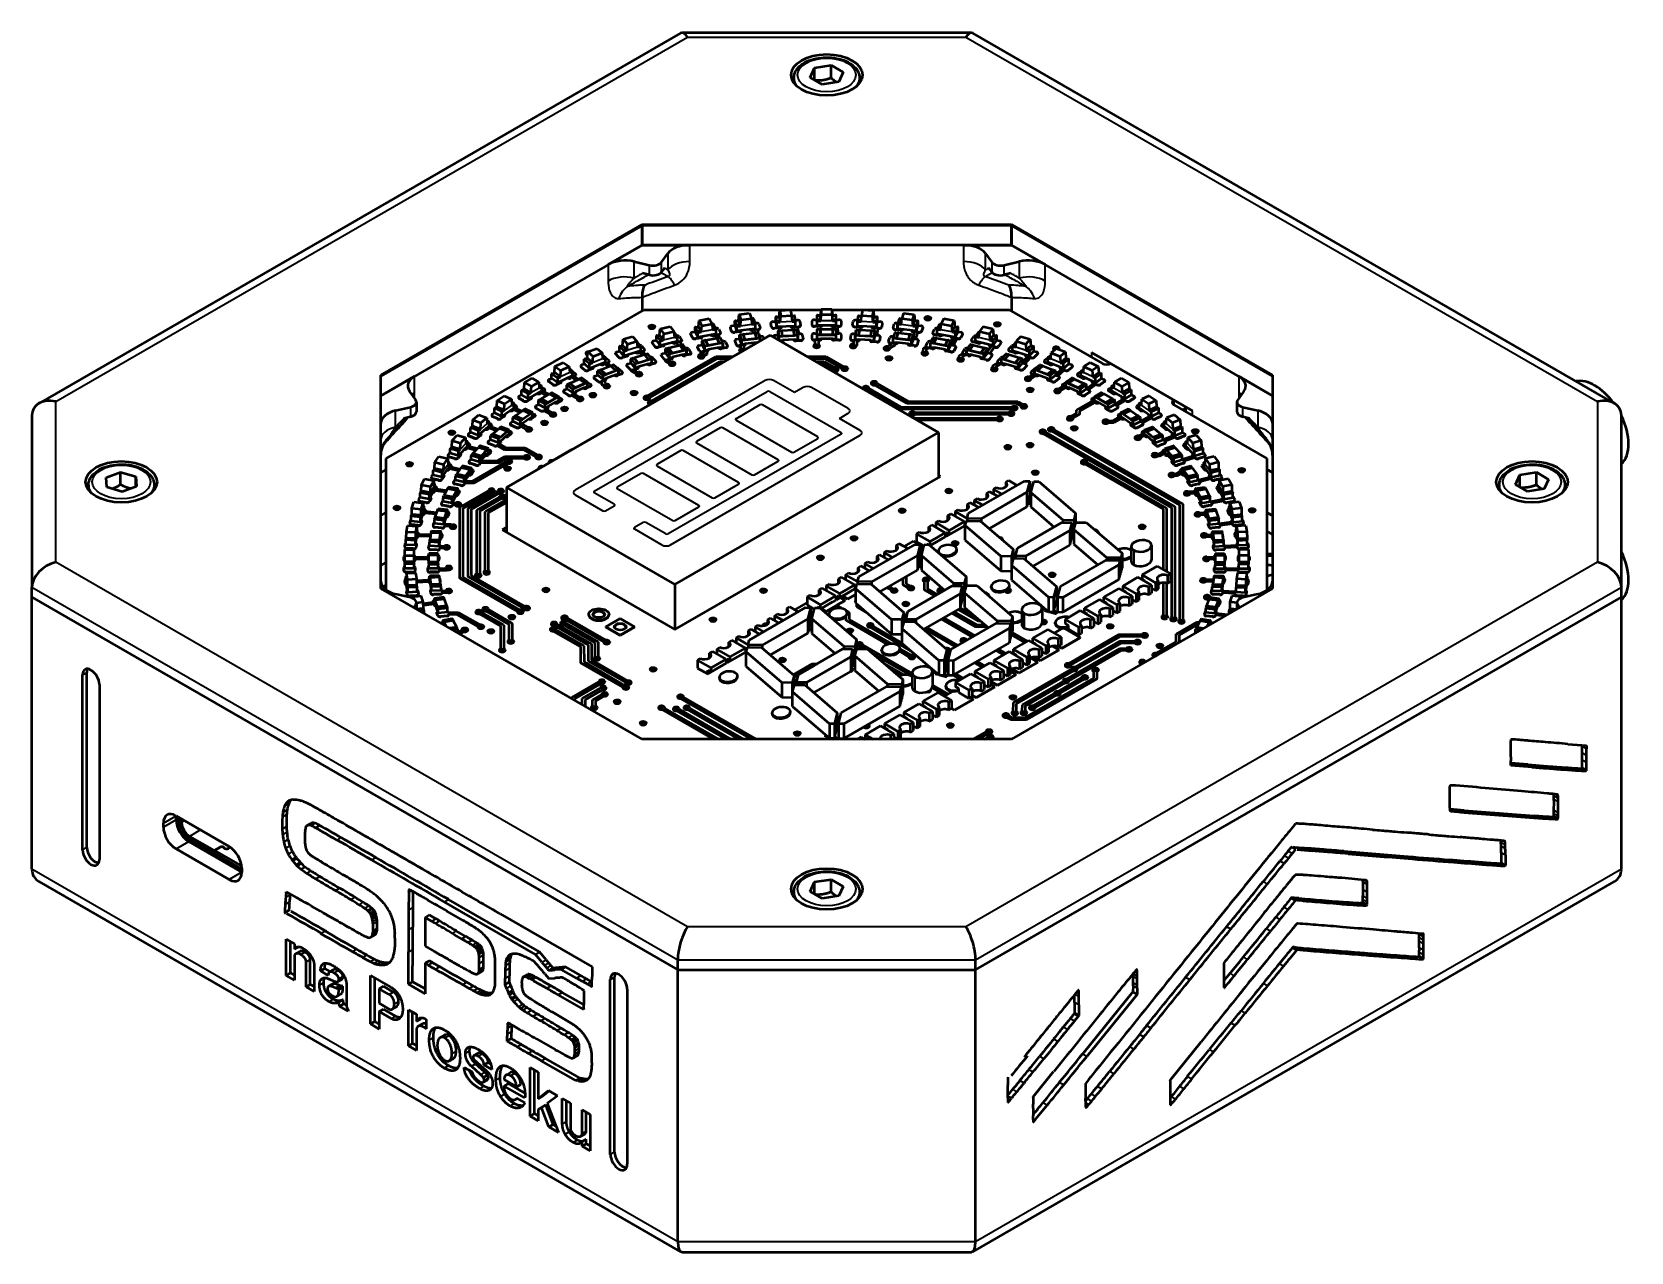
# Model space of a CAD drawing. Header units: inches. Extents: x 9.1 to 24.9, y 4.9 to 17.
import ezdxf

# ---------------------------------------------------------------- set-up
doc = ezdxf.new("R2010")
doc.units = ezdxf.units.IN
doc.header["$MEASUREMENT"] = 0
doc.layers.add('Visible (ANSI)', color=7, linetype='Continuous', lineweight=50)
doc.layers.add('Visible Narrow (ANSI)', color=7, linetype='Continuous', lineweight=35)

msp = doc.modelspace()

# ---------------------------------------------------------------- linework, layer by layer
at = {"layer": 'Visible (ANSI)'}
for p, q in [((15.495, 16.978), (9.134, 13.306)), ((18.378, 16.982), (15.508, 16.982)), ((24.751, 13.306), (18.39, 16.978)), ((16.822, 16.633), (16.987, 16.659)), ((16.987, 16.659), (17.107, 16.589)), ((16.987, 16.533), (16.987, 16.659)), ((16.618, 16.535), (16.618, 16.482)), ((16.778, 16.538), (16.822, 16.633)), ((16.899, 16.468), (16.778, 16.538)), ((16.822, 16.513), (16.822, 16.633)), ((17.063, 16.494), (16.899, 16.468)), ((17.107, 16.589), (17.063, 16.494)), ((17.267, 16.535), (17.267, 16.482)), ((12.523, 13.584), (15.112, 15.079)), ((15.112, 15.069), (12.523, 13.574)), ((15.112, 15.079), (15.112, 14.876)), ((15.112, 15.079), (18.773, 15.079)), ((15.112, 14.876), (15.112, 15.069)), ((18.773, 15.069), (15.112, 15.069)), ((18.773, 15.079), (21.362, 13.584)), ((18.773, 15.079), (18.773, 14.876)), ((18.773, 14.876), (18.773, 15.069)), ((21.362, 13.574), (18.773, 15.069)), ((15.112, 14.876), (12.523, 13.381)), ((14.777, 14.682), (15.112, 14.876)), ((15.112, 14.876), (15.586, 14.876)), ((18.773, 14.876), (15.112, 14.876)), ((15.306, 14.706), (15.368, 14.792)), ((18.299, 14.876), (18.773, 14.876)), ((18.517, 14.792), (18.579, 14.706)), ((18.773, 14.876), (19.109, 14.682)), ((21.362, 13.381), (18.773, 14.876)), ((15.034, 14.712), (15.183, 14.676)), ((15.183, 14.58), (15.116, 14.596)), ((15.334, 14.648), (15.306, 14.61)), ((18.579, 14.61), (18.551, 14.648)), ((18.702, 14.676), (18.851, 14.712)), ((18.769, 14.596), (18.702, 14.58)), ((15.112, 14.358), (15.112, 14.222)), ((18.773, 14.358), (18.773, 14.221)), ((12.577, 12.758), (15.134, 14.235)), ((15.134, 14.235), (16.888, 14.235)), ((15.672, 14.066), (15.677, 14.128)), ((15.677, 14.128), (15.779, 14.146)), ((15.677, 14.128), (15.705, 14.076)), ((15.779, 14.146), (15.806, 14.093)), ((16.033, 14.08), (16.033, 14.123)), ((16.037, 14.126), (16.042, 14.127)), ((16.042, 14.127), (16.044, 14.12)), ((16.043, 14.124), (16.068, 14.127)), ((16.044, 14.12), (16.067, 14.123)), ((16.068, 14.127), (16.074, 14.188)), ((16.068, 14.127), (16.07, 14.122)), ((16.084, 14.081), (16.07, 14.121)), ((16.074, 14.188), (16.178, 14.2)), ((16.074, 14.188), (16.092, 14.135)), ((16.087, 14.073), (16.092, 14.135)), ((16.092, 14.135), (16.197, 14.147)), ((16.178, 14.2), (16.197, 14.147)), ((16.197, 14.147), (16.202, 14.087)), ((16.197, 14.142), (16.21, 14.143)), ((16.198, 14.138), (16.212, 14.139)), ((16.21, 14.146), (16.215, 14.147)), ((16.212, 14.139), (16.21, 14.146)), ((16.21, 14.146), (16.21, 14.143)), ((16.21, 14.143), (16.211, 14.139)), ((16.237, 14.091), (16.219, 14.145)), ((16.413, 14.117), (16.438, 14.118)), ((16.438, 14.121), (16.438, 14.163)), ((16.447, 14.066), (16.438, 14.12)), ((16.442, 14.166), (16.447, 14.166)), ((16.447, 14.166), (16.448, 14.16)), ((16.447, 14.164), (16.473, 14.165)), ((16.447, 14.066), (16.447, 14.109)), ((16.448, 14.16), (16.471, 14.161)), ((16.451, 14.112), (16.456, 14.112)), ((16.478, 14.12), (16.455, 14.119)), ((16.455, 14.119), (16.456, 14.112)), ((16.455, 14.116), (16.481, 14.117)), ((16.456, 14.109), (16.456, 14.112)), ((16.456, 14.109), (16.483, 14.111)), ((16.473, 14.165), (16.479, 14.226)), ((16.473, 14.165), (16.474, 14.159)), ((16.481, 14.118), (16.474, 14.159)), ((16.479, 14.226), (16.585, 14.232)), ((16.479, 14.226), (16.488, 14.172)), ((16.481, 14.117), (16.483, 14.111)), ((16.483, 14.111), (16.488, 14.172)), ((16.488, 14.172), (16.594, 14.178)), ((16.585, 14.232), (16.594, 14.178)), ((16.594, 14.178), (16.6, 14.117)), ((16.595, 14.172), (16.617, 14.173)), ((16.595, 14.168), (16.618, 14.169)), ((16.599, 14.124), (16.625, 14.126)), ((16.6, 14.117), (16.626, 14.119)), ((16.625, 14.129), (16.602, 14.127)), ((16.617, 14.176), (16.623, 14.176)), ((16.618, 14.169), (16.617, 14.176)), ((16.617, 14.176), (16.617, 14.173)), ((16.617, 14.173), (16.618, 14.169)), ((16.626, 14.122), (16.625, 14.129)), ((16.625, 14.129), (16.625, 14.126)), ((16.625, 14.126), (16.626, 14.119)), ((16.635, 14.12), (16.626, 14.174)), ((16.626, 14.122), (16.632, 14.122)), ((16.626, 14.122), (16.626, 14.119)), ((16.634, 14.13), (16.649, 14.13)), ((16.635, 14.077), (16.635, 14.119)), ((16.678, 14.117), (16.684, 14.082)), ((16.797, 14.086), (16.797, 14.12)), ((16.823, 14.135), (16.847, 14.135)), ((16.847, 14.125), (16.847, 14.18)), ((16.847, 14.083), (16.847, 14.125)), ((16.851, 14.183), (16.856, 14.183)), ((16.851, 14.128), (16.856, 14.128)), ((16.856, 14.183), (16.856, 14.176)), ((16.856, 14.18), (16.883, 14.18)), ((16.856, 14.176), (16.879, 14.176)), ((16.879, 14.135), (16.856, 14.135)), ((16.856, 14.135), (16.856, 14.128)), ((16.856, 14.132), (16.883, 14.132)), ((16.856, 14.125), (16.856, 14.128)), ((16.856, 14.125), (16.883, 14.125)), ((16.883, 14.18), (16.889, 14.241)), ((16.883, 14.125), (16.889, 14.186)), ((16.883, 14.18), (16.883, 14.173)), ((16.883, 14.132), (16.883, 14.173)), ((16.883, 14.132), (16.883, 14.125)), ((16.889, 14.241), (16.889, 14.186)), ((16.889, 14.241), (16.995, 14.241)), ((16.889, 14.186), (16.995, 14.186)), ((16.995, 14.241), (16.995, 14.186)), ((16.995, 14.241), (17.001, 14.18)), ((16.995, 14.186), (17.001, 14.125)), ((16.996, 14.235), (18.75, 14.235)), ((17.001, 14.18), (17.001, 14.173)), ((17.001, 14.18), (17.027, 14.18)), ((17.001, 14.132), (17.001, 14.173)), ((17.001, 14.132), (17.001, 14.125)), ((17.001, 14.132), (17.027, 14.132)), ((17.001, 14.125), (17.027, 14.125)), ((17.004, 14.176), (17.027, 14.176)), ((17.027, 14.135), (17.004, 14.135)), ((17.027, 14.183), (17.033, 14.183)), ((17.027, 14.176), (17.027, 14.183)), ((17.027, 14.128), (17.027, 14.135)), ((17.027, 14.128), (17.033, 14.128)), ((17.027, 14.128), (17.027, 14.125)), ((17.036, 14.125), (17.036, 14.18)), ((17.036, 14.135), (17.061, 14.135)), ((17.036, 14.083), (17.036, 14.125)), ((17.087, 14.12), (17.087, 14.086)), ((17.2, 14.082), (17.206, 14.117)), ((17.234, 14.13), (17.25, 14.13)), ((17.248, 14.12), (17.258, 14.174)), ((17.248, 14.077), (17.248, 14.119)), ((17.252, 14.122), (17.257, 14.122)), ((17.258, 14.129), (17.257, 14.122)), ((17.257, 14.119), (17.258, 14.126)), ((17.257, 14.119), (17.257, 14.122)), ((17.257, 14.119), (17.284, 14.117)), ((17.258, 14.129), (17.258, 14.126)), ((17.281, 14.127), (17.258, 14.129)), ((17.258, 14.126), (17.284, 14.124)), ((17.261, 14.176), (17.266, 14.176)), ((17.266, 14.176), (17.265, 14.169)), ((17.265, 14.169), (17.288, 14.168)), ((17.266, 14.173), (17.266, 14.176)), ((17.266, 14.173), (17.289, 14.172)), ((17.266, 14.169), (17.266, 14.173)), ((17.284, 14.117), (17.289, 14.178)), ((17.299, 14.232), (17.289, 14.178)), ((17.289, 14.178), (17.395, 14.172)), ((17.299, 14.232), (17.405, 14.226)), ((17.405, 14.226), (17.395, 14.172)), ((17.395, 14.172), (17.401, 14.111)), ((17.402, 14.117), (17.401, 14.111)), ((17.401, 14.111), (17.428, 14.109)), ((17.402, 14.118), (17.409, 14.159)), ((17.402, 14.117), (17.428, 14.116)), ((17.405, 14.226), (17.41, 14.165)), ((17.429, 14.119), (17.406, 14.12)), ((17.41, 14.165), (17.409, 14.159)), ((17.41, 14.165), (17.436, 14.164)), ((17.413, 14.161), (17.436, 14.16)), ((17.428, 14.112), (17.429, 14.119)), ((17.428, 14.112), (17.433, 14.112)), ((17.428, 14.112), (17.428, 14.109)), ((17.436, 14.16), (17.437, 14.166)), ((17.436, 14.066), (17.446, 14.12)), ((17.436, 14.066), (17.436, 14.109)), ((17.437, 14.166), (17.442, 14.166)), ((17.445, 14.118), (17.471, 14.117)), ((17.446, 14.121), (17.446, 14.163)), ((17.647, 14.091), (17.665, 14.145)), ((17.668, 14.147), (17.674, 14.146)), ((17.674, 14.146), (17.671, 14.139)), ((17.671, 14.139), (17.686, 14.138)), ((17.672, 14.139), (17.674, 14.143)), ((17.674, 14.143), (17.674, 14.146)), ((17.674, 14.143), (17.686, 14.142)), ((17.681, 14.087), (17.687, 14.147)), ((17.705, 14.2), (17.687, 14.147)), ((17.687, 14.147), (17.791, 14.135)), ((17.705, 14.2), (17.81, 14.188)), ((17.81, 14.188), (17.791, 14.135)), ((17.791, 14.135), (17.797, 14.073)), ((17.799, 14.081), (17.813, 14.121)), ((17.81, 14.188), (17.815, 14.127)), ((17.815, 14.127), (17.814, 14.122)), ((17.815, 14.127), (17.841, 14.124)), ((17.817, 14.123), (17.839, 14.12)), ((17.839, 14.12), (17.842, 14.127)), ((17.842, 14.127), (17.847, 14.126)), ((17.85, 14.08), (17.85, 14.123)), ((17.915, 14.152), (17.915, 14.148)), ((17.974, 14.152), (17.974, 14.148)), ((18.105, 14.146), (18.077, 14.093)), ((18.105, 14.146), (18.206, 14.128)), ((18.206, 14.128), (18.179, 14.076)), ((18.206, 14.128), (18.212, 14.066)), ((18.75, 14.235), (19.675, 13.701)), ((16.382, 13.982), (13.768, 12.472)), ((14.924, 13.941), (15.018, 13.97)), ((15.018, 13.97), (15.062, 13.922)), ((15.18, 14.067), (15.18, 14.064)), ((15.239, 14.067), (15.239, 14.064)), ((15.255, 13.933), (15.255, 13.975)), ((15.258, 13.979), (15.263, 13.98)), ((15.263, 13.98), (15.267, 13.974)), ((15.264, 13.978), (15.287, 13.983)), ((15.267, 13.974), (15.288, 13.979)), ((15.287, 13.983), (15.293, 14.045)), ((15.287, 13.983), (15.29, 13.979)), ((15.318, 13.94), (15.291, 13.978)), ((15.293, 14.045), (15.391, 14.069)), ((15.293, 14.045), (15.329, 13.995)), ((15.323, 13.933), (15.329, 13.995)), ((15.329, 13.995), (15.427, 14.018)), ((15.391, 14.069), (15.427, 14.018)), ((15.427, 14.018), (15.433, 13.959)), ((15.465, 13.968), (15.429, 14.018)), ((15.453, 13.974), (15.432, 13.969)), ((15.432, 13.966), (15.453, 13.971)), ((15.433, 13.959), (15.457, 13.965)), ((15.457, 13.968), (15.453, 13.974)), ((15.453, 13.974), (15.453, 13.971)), ((15.453, 13.971), (15.457, 13.965)), ((15.457, 13.968), (15.462, 13.969)), ((15.457, 13.968), (15.457, 13.965)), ((15.465, 13.924), (15.465, 13.967)), ((15.482, 13.969), (15.505, 13.937)), ((15.594, 13.995), (15.594, 13.998)), ((15.595, 13.993), (15.594, 13.998)), ((15.595, 13.989), (15.594, 13.995)), ((15.612, 13.959), (15.595, 13.993)), ((15.595, 13.989), (15.595, 13.993)), ((15.612, 13.955), (15.595, 13.989)), ((15.612, 14.011), (15.638, 14.016)), ((15.638, 14.018), (15.638, 14.06)), ((15.665, 13.964), (15.638, 14.017)), ((15.641, 14.064), (15.646, 14.065)), ((15.694, 13.958), (15.644, 13.949)), ((15.694, 13.954), (15.644, 13.945)), ((15.646, 14.065), (15.65, 14.058)), ((15.648, 14.062), (15.672, 14.066)), ((15.65, 14.058), (15.672, 14.062)), ((15.665, 13.966), (15.665, 14.008)), ((15.669, 14.011), (15.674, 14.012)), ((15.669, 13.963), (15.674, 13.964)), ((15.692, 14.023), (15.67, 14.019)), ((15.67, 14.019), (15.674, 14.012)), ((15.672, 14.066), (15.674, 14.061)), ((15.672, 14.016), (15.696, 14.02)), ((15.674, 14.009), (15.699, 14.014)), ((15.674, 14.009), (15.674, 14.012)), ((15.674, 13.967), (15.837, 13.996)), ((15.674, 13.964), (15.674, 13.967)), ((15.695, 14.021), (15.675, 14.061)), ((15.696, 14.02), (15.699, 14.014)), ((15.699, 14.014), (15.705, 14.076)), ((15.705, 14.076), (15.806, 14.093)), ((15.712, 13.972), (15.712, 13.968)), ((15.741, 13.934), (15.854, 13.954)), ((15.79, 13.987), (15.79, 13.987)), ((15.806, 14.093), (15.812, 14.034)), ((15.807, 14.09), (15.81, 14.09)), ((15.807, 14.086), (15.813, 14.087)), ((15.81, 14.093), (15.815, 14.094)), ((15.813, 14.087), (15.81, 14.093)), ((15.81, 14.093), (15.81, 14.09)), ((15.81, 14.09), (15.812, 14.086)), ((15.811, 14.041), (15.834, 14.045)), ((15.834, 14.048), (15.812, 14.044)), ((15.812, 14.034), (15.837, 14.038)), ((15.846, 14.041), (15.818, 14.093)), ((15.872, 13.989), (15.822, 13.98)), ((15.835, 13.979), (15.822, 13.977)), ((15.837, 14.041), (15.834, 14.048)), ((15.834, 14.048), (15.834, 14.045)), ((15.834, 14.045), (15.837, 14.038)), ((15.851, 13.954), (15.835, 13.982)), ((15.849, 13.953), (15.835, 13.979)), ((15.837, 13.993), (15.836, 13.995)), ((15.837, 14.041), (15.843, 14.042)), ((15.837, 14.041), (15.837, 14.038)), ((15.837, 13.996), (15.837, 13.993)), ((15.837, 13.993), (15.843, 13.994)), ((15.846, 13.997), (15.846, 14.04)), ((15.881, 13.902), (15.854, 13.954)), ((15.859, 13.955), (15.883, 13.959)), ((15.862, 13.987), (15.878, 13.958)), ((15.872, 13.985), (15.864, 13.984)), ((15.872, 14.041), (15.889, 14.008)), ((15.915, 13.905), (15.887, 13.957)), ((15.89, 14.003), (15.89, 14)), ((15.988, 14.058), (15.988, 14.064)), ((15.999, 14.024), (15.988, 14.058)), ((15.988, 14.054), (15.988, 14.058)), ((15.999, 14.02), (15.988, 14.054)), ((16.008, 14.076), (16.034, 14.079)), ((16.08, 14.018), (16.03, 14.012)), ((16.08, 14.014), (16.03, 14.008)), ((16.052, 14.026), (16.034, 14.08)), ((16.052, 14.027), (16.052, 14.069)), ((16.055, 14.073), (16.061, 14.073)), ((16.055, 14.024), (16.061, 14.025)), ((16.081, 14.083), (16.058, 14.08)), ((16.058, 14.08), (16.061, 14.073)), ((16.059, 14.077), (16.084, 14.08)), ((16.061, 14.07), (16.087, 14.073)), ((16.061, 14.07), (16.061, 14.073)), ((16.061, 14.028), (16.229, 14.047)), ((16.061, 14.025), (16.061, 14.028)), ((16.08, 13.949), (16.08, 13.984)), ((16.084, 14.08), (16.087, 14.073)), ((16.085, 13.989), (16.11, 13.991)), ((16.101, 14.032), (16.101, 14.029)), ((16.115, 13.992), (16.231, 14.005)), ((16.133, 13.938), (16.115, 13.992)), ((16.115, 13.988), (16.115, 13.992)), ((16.133, 13.935), (16.115, 13.989)), ((16.133, 13.938), (16.249, 13.952)), ((16.182, 14.041), (16.181, 14.042)), ((16.202, 14.094), (16.226, 14.096)), ((16.202, 14.087), (16.229, 14.09)), ((16.226, 14.099), (16.204, 14.097)), ((16.263, 14.039), (16.212, 14.033)), ((16.225, 14.031), (16.212, 14.029)), ((16.235, 14.006), (16.225, 14.034)), ((16.234, 14.005), (16.225, 14.031)), ((16.229, 14.093), (16.226, 14.099)), ((16.226, 14.099), (16.226, 14.096)), ((16.226, 14.096), (16.229, 14.09)), ((16.229, 14.044), (16.228, 14.047)), ((16.229, 14.093), (16.234, 14.093)), ((16.229, 14.093), (16.229, 14.09)), ((16.229, 14.047), (16.229, 14.044)), ((16.229, 14.044), (16.234, 14.045)), ((16.249, 13.952), (16.231, 14.005)), ((16.234, 14.101), (16.241, 14.102)), ((16.236, 14.006), (16.26, 14.009)), ((16.237, 14.048), (16.237, 14.091)), ((16.249, 13.947), (16.249, 13.952)), ((16.253, 14.037), (16.264, 14.007)), ((16.263, 14.035), (16.254, 14.034)), ((16.254, 13.952), (16.279, 13.955)), ((16.284, 13.953), (16.265, 14.006)), ((16.269, 13.996), (16.28, 13.968)), ((16.271, 14.091), (16.283, 14.056)), ((16.278, 13.968), (16.29, 13.97)), ((16.284, 14.053), (16.284, 14.05)), ((16.284, 13.925), (16.284, 13.951)), ((16.318, 13.959), (16.322, 13.947)), ((18.052, 13.017), (16.382, 13.982)), ((16.39, 14.102), (16.39, 14.098)), ((16.396, 14.066), (16.39, 14.101)), ((16.396, 14.062), (16.39, 14.097)), ((16.413, 13.968), (16.413, 13.964)), ((16.414, 13.963), (16.413, 13.967)), ((16.475, 14.055), (16.424, 14.053)), ((16.475, 14.052), (16.424, 14.049)), ((16.434, 13.982), (16.462, 13.983)), ((16.451, 14.064), (16.456, 14.064)), ((16.456, 14.067), (16.626, 14.076)), ((16.456, 14.064), (16.456, 14.067)), ((16.462, 13.987), (16.462, 14.022)), ((16.471, 13.932), (16.462, 13.986)), ((16.467, 14.026), (16.492, 14.028)), ((16.471, 13.933), (16.471, 13.967)), ((16.476, 13.972), (16.501, 13.973)), ((16.497, 14.028), (16.615, 14.035)), ((16.506, 13.974), (16.497, 14.028)), ((16.497, 14.024), (16.497, 14.028)), ((16.506, 13.97), (16.497, 14.024)), ((16.499, 14.069), (16.499, 14.066)), ((16.506, 13.974), (16.624, 13.98)), ((16.506, 13.969), (16.506, 13.974)), ((16.581, 14.073), (16.581, 14.074)), ((16.66, 14.066), (16.609, 14.063)), ((16.622, 14.06), (16.609, 14.059)), ((16.624, 13.98), (16.615, 14.035)), ((16.62, 14.035), (16.645, 14.036)), ((16.627, 14.035), (16.622, 14.063)), ((16.627, 14.035), (16.622, 14.06)), ((16.624, 13.976), (16.624, 13.98)), ((16.626, 14.076), (16.626, 14.074)), ((16.626, 14.074), (16.626, 14.076)), ((16.626, 14.074), (16.632, 14.074)), ((16.629, 13.981), (16.654, 13.982)), ((16.65, 14.065), (16.665, 13.995)), ((16.659, 13.979), (16.65, 14.033)), ((16.66, 14.062), (16.651, 14.062)), ((16.656, 13.995), (16.675, 13.996)), ((16.659, 13.943), (16.659, 13.978)), ((16.684, 14.081), (16.684, 14.077)), ((16.701, 13.983), (16.708, 13.946)), ((16.797, 14.082), (16.797, 14.086)), ((16.798, 13.949), (16.798, 13.986)), ((16.798, 13.945), (16.798, 13.949)), ((16.821, 14), (16.848, 14)), ((16.875, 14.071), (16.823, 14.071)), ((16.875, 14.067), (16.823, 14.067)), ((16.848, 13.983), (16.848, 14.038)), ((16.848, 13.949), (16.848, 13.983)), ((16.851, 14.08), (16.856, 14.08)), ((16.853, 14.042), (16.878, 14.042)), ((16.853, 13.988), (16.878, 13.988)), ((16.856, 14.083), (17.027, 14.083)), ((16.856, 14.08), (16.856, 14.083)), ((16.883, 13.988), (16.883, 14.042)), ((16.883, 14.042), (17.002, 14.042)), ((16.883, 13.988), (17.002, 13.988)), ((16.883, 13.983), (16.883, 13.988)), ((16.883, 13.949), (17.002, 13.949)), ((16.892, 13.949), (16.892, 13.949)), ((16.892, 13.945), (16.892, 13.949)), ((16.9, 14.082), (16.9, 14.083)), ((16.983, 14.082), (16.983, 14.083)), ((16.993, 13.945), (16.993, 13.949)), ((16.993, 13.949), (16.993, 13.949)), ((17.002, 13.988), (17.002, 14.042)), ((17.002, 13.983), (17.002, 13.988)), ((17.007, 14.042), (17.032, 14.042)), ((17.007, 13.988), (17.032, 13.988)), ((17.061, 14.071), (17.009, 14.071)), ((17.022, 14.067), (17.009, 14.067)), ((17.023, 14.042), (17.022, 14.07)), ((17.022, 14.042), (17.022, 14.067)), ((17.027, 14.083), (17.027, 14.08)), ((17.027, 14.08), (17.033, 14.08)), ((17.037, 13.983), (17.037, 14.038)), ((17.037, 14), (17.064, 14)), ((17.037, 13.949), (17.037, 13.983)), ((17.051, 14.07), (17.053, 14)), ((17.061, 14.067), (17.051, 14.067)), ((17.087, 14.082), (17.087, 14.086)), ((17.087, 13.986), (17.087, 13.949)), ((17.087, 13.945), (17.087, 13.949)), ((17.177, 13.946), (17.184, 13.983)), ((17.2, 14.081), (17.2, 14.077)), ((17.21, 13.996), (17.229, 13.995)), ((17.275, 14.063), (17.223, 14.066)), ((17.275, 14.059), (17.223, 14.062)), ((17.226, 13.979), (17.235, 14.033)), ((17.226, 13.943), (17.226, 13.978)), ((17.231, 13.982), (17.256, 13.981)), ((17.24, 14.036), (17.265, 14.035)), ((17.252, 14.074), (17.257, 14.074)), ((17.257, 14.076), (17.428, 14.067)), ((17.257, 14.074), (17.257, 14.076)), ((17.258, 14.076), (17.257, 14.074)), ((17.261, 13.98), (17.27, 14.035)), ((17.261, 13.98), (17.379, 13.974)), ((17.261, 13.976), (17.261, 13.98)), ((17.27, 14.035), (17.388, 14.028)), ((17.303, 14.074), (17.303, 14.073)), ((17.379, 13.974), (17.388, 14.028)), ((17.379, 13.97), (17.388, 14.024)), ((17.379, 13.969), (17.379, 13.974)), ((17.384, 13.973), (17.409, 13.972)), ((17.385, 14.069), (17.385, 14.066)), ((17.388, 14.024), (17.388, 14.028)), ((17.393, 14.028), (17.418, 14.026)), ((17.46, 14.053), (17.408, 14.055)), ((17.42, 14.051), (17.408, 14.052)), ((17.414, 13.932), (17.423, 13.986)), ((17.414, 13.933), (17.414, 13.967)), ((17.417, 14.026), (17.421, 14.054)), ((17.423, 13.987), (17.423, 14.022)), ((17.423, 13.983), (17.451, 13.982)), ((17.428, 14.067), (17.428, 14.064)), ((17.428, 14.064), (17.433, 14.064)), ((17.45, 14.053), (17.44, 13.982)), ((17.45, 14.049), (17.441, 13.982)), ((17.46, 14.049), (17.45, 14.049)), ((17.472, 13.967), (17.465, 13.93)), ((17.472, 13.963), (17.465, 13.926)), ((17.472, 13.968), (17.472, 13.964)), ((17.494, 14.101), (17.488, 14.066)), ((17.494, 14.097), (17.488, 14.062)), ((17.494, 14.102), (17.494, 14.098)), ((17.555, 13.922), (17.567, 13.959)), ((17.595, 13.97), (17.607, 13.968)), ((17.6, 14.053), (17.6, 14.05)), ((17.601, 14.056), (17.612, 14.091)), ((17.601, 13.953), (17.62, 14.006)), ((17.601, 13.917), (17.601, 13.951)), ((17.606, 13.955), (17.631, 13.952)), ((17.671, 14.033), (17.621, 14.039)), ((17.671, 14.029), (17.621, 14.035)), ((17.625, 14.009), (17.649, 14.006)), ((17.636, 13.952), (17.654, 14.005)), ((17.636, 13.952), (17.752, 13.938)), ((17.636, 13.947), (17.636, 13.952)), ((17.643, 14.102), (17.65, 14.101)), ((17.646, 14.048), (17.646, 14.091)), ((17.65, 14.093), (17.655, 14.093)), ((17.65, 14.045), (17.655, 14.044)), ((17.654, 14.005), (17.77, 13.992)), ((17.657, 14.099), (17.655, 14.093)), ((17.655, 14.09), (17.657, 14.096)), ((17.655, 14.09), (17.655, 14.093)), ((17.655, 14.09), (17.681, 14.087)), ((17.655, 14.047), (17.823, 14.028)), ((17.655, 14.044), (17.655, 14.047)), ((17.656, 14.047), (17.655, 14.044)), ((17.657, 14.099), (17.657, 14.096)), ((17.68, 14.097), (17.657, 14.099)), ((17.657, 14.096), (17.682, 14.094)), ((17.702, 14.042), (17.702, 14.041)), ((17.752, 13.938), (17.77, 13.992)), ((17.752, 13.935), (17.77, 13.989)), ((17.77, 13.988), (17.77, 13.992)), ((17.775, 13.991), (17.8, 13.989)), ((17.782, 14.032), (17.782, 14.029)), ((17.799, 14.08), (17.797, 14.073)), ((17.797, 14.073), (17.823, 14.07)), ((17.799, 14.08), (17.824, 14.077)), ((17.825, 14.08), (17.803, 14.083)), ((17.854, 14.012), (17.803, 14.018)), ((17.815, 14.013), (17.803, 14.014)), ((17.805, 13.981), (17.816, 14.016)), ((17.805, 13.949), (17.805, 13.984)), ((17.823, 14.073), (17.825, 14.08)), ((17.823, 14.073), (17.828, 14.073)), ((17.823, 14.073), (17.823, 14.07)), ((17.823, 14.028), (17.823, 14.025)), ((17.823, 14.025), (17.828, 14.024)), ((17.844, 14.013), (17.823, 13.943)), ((17.844, 14.009), (17.824, 13.943)), ((17.832, 14.026), (17.85, 14.08)), ((17.832, 14.027), (17.832, 14.069)), ((17.854, 14.008), (17.844, 14.009)), ((17.85, 14.079), (17.876, 14.076)), ((17.896, 14.058), (17.884, 14.024)), ((17.896, 14.054), (17.884, 14.02)), ((17.897, 14.061), (17.897, 14.057)), ((17.97, 13.905), (17.998, 13.957)), ((17.993, 14.003), (17.993, 14)), ((17.995, 14.008), (18.012, 14.041)), ((18.002, 13.959), (18.026, 13.955)), ((18.004, 13.902), (18.031, 13.954)), ((18.061, 13.98), (18.012, 13.989)), ((18.061, 13.977), (18.012, 13.985)), ((18.031, 13.954), (18.144, 13.934)), ((18.038, 14.041), (18.065, 14.093)), ((18.038, 13.997), (18.038, 14.04)), ((18.041, 14.042), (18.046, 14.041)), ((18.041, 13.994), (18.046, 13.993)), ((18.05, 14.048), (18.046, 14.041)), ((18.046, 14.038), (18.05, 14.045)), ((18.046, 14.038), (18.046, 14.041)), ((18.046, 14.038), (18.072, 14.034)), ((18.046, 13.996), (18.21, 13.967)), ((18.046, 13.993), (18.046, 13.996)), ((18.048, 13.995), (18.046, 13.993)), ((18.05, 14.048), (18.05, 14.045)), ((18.072, 14.044), (18.05, 14.048)), ((18.05, 14.045), (18.072, 14.041)), ((18.069, 14.094), (18.074, 14.093)), ((18.074, 14.093), (18.07, 14.087)), ((18.07, 14.087), (18.077, 14.086)), ((18.072, 14.034), (18.077, 14.093)), ((18.072, 14.086), (18.074, 14.09)), ((18.074, 14.09), (18.074, 14.093)), ((18.074, 14.09), (18.077, 14.09)), ((18.077, 14.093), (18.179, 14.076)), ((18.094, 13.987), (18.093, 13.987)), ((18.171, 13.972), (18.171, 13.968)), ((18.178, 13.907), (18.202, 13.955)), ((18.179, 14.076), (18.185, 14.014)), ((18.188, 14.02), (18.185, 14.014)), ((18.185, 14.014), (18.21, 14.009)), ((18.188, 14.021), (18.209, 14.061)), ((18.188, 14.02), (18.212, 14.016)), ((18.239, 13.949), (18.19, 13.958)), ((18.2, 13.952), (18.19, 13.954)), ((18.213, 14.019), (18.191, 14.023)), ((18.229, 13.951), (18.196, 13.883)), ((18.212, 14.066), (18.21, 14.061)), ((18.21, 14.012), (18.213, 14.019)), ((18.21, 14.012), (18.215, 14.011)), ((18.21, 14.012), (18.21, 14.009)), ((18.21, 13.967), (18.21, 13.964)), ((18.21, 13.964), (18.215, 13.963)), ((18.212, 14.066), (18.236, 14.062)), ((18.212, 14.062), (18.234, 14.058)), ((18.218, 13.964), (18.246, 14.017)), ((18.219, 13.966), (18.219, 14.008)), ((18.234, 14.058), (18.237, 14.065)), ((18.237, 14.065), (18.243, 14.064)), ((18.245, 14.016), (18.272, 14.011)), ((18.246, 14.018), (18.246, 14.06)), ((18.289, 13.993), (18.271, 13.959)), ((18.289, 13.989), (18.271, 13.955)), ((18.29, 13.997), (18.29, 13.993)), ((18.379, 13.937), (18.402, 13.969)), ((18.418, 13.924), (18.418, 13.967)), ((18.419, 13.968), (18.455, 14.018)), ((18.422, 13.969), (18.427, 13.968)), ((18.431, 13.974), (18.427, 13.968)), ((18.427, 13.965), (18.431, 13.971)), ((18.427, 13.965), (18.427, 13.968)), ((18.427, 13.965), (18.451, 13.959)), ((18.431, 13.974), (18.431, 13.971)), ((18.452, 13.969), (18.431, 13.974)), ((18.431, 13.971), (18.452, 13.966)), ((18.451, 13.959), (18.457, 14.018)), ((18.493, 14.069), (18.457, 14.018)), ((18.457, 14.018), (18.555, 13.995)), ((18.493, 14.069), (18.591, 14.045)), ((18.591, 14.045), (18.555, 13.995)), ((18.555, 13.995), (18.56, 13.933)), ((18.565, 13.94), (18.592, 13.978)), ((18.591, 14.045), (18.596, 13.983)), ((18.596, 13.983), (18.593, 13.979)), ((18.595, 13.979), (18.616, 13.974)), ((18.596, 13.983), (18.619, 13.978)), ((18.604, 14.091), (18.604, 14.088)), ((18.616, 13.974), (18.621, 13.98)), ((18.621, 13.98), (18.626, 13.979)), ((18.629, 13.933), (18.629, 13.975)), ((18.663, 14.091), (18.663, 14.088)), ((18.866, 13.97), (18.821, 13.922)), ((18.866, 13.97), (18.96, 13.941)), ((14.554, 13.802), (14.554, 13.799)), ((14.57, 13.754), (14.575, 13.817)), ((14.575, 13.817), (14.663, 13.851)), ((14.575, 13.817), (14.627, 13.771)), ((14.627, 13.771), (14.716, 13.806)), ((14.663, 13.851), (14.716, 13.806)), ((14.716, 13.806), (14.721, 13.747)), ((14.848, 13.804), (14.848, 13.8)), ((14.848, 13.799), (14.848, 13.803)), ((14.851, 13.797), (14.848, 13.803)), ((14.851, 13.793), (14.848, 13.799)), ((14.88, 13.766), (14.851, 13.797)), ((14.851, 13.793), (14.851, 13.797)), ((14.88, 13.763), (14.851, 13.793)), ((14.862, 13.817), (14.888, 13.825)), ((14.888, 13.827), (14.888, 13.869)), ((14.933, 13.777), (14.888, 13.825)), ((14.891, 13.873), (14.895, 13.874)), ((14.895, 13.874), (14.901, 13.868)), ((14.897, 13.872), (14.919, 13.879)), ((14.901, 13.868), (14.921, 13.875)), ((14.919, 13.879), (14.924, 13.941)), ((14.919, 13.879), (14.922, 13.875)), ((14.924, 13.941), (14.969, 13.893)), ((14.957, 13.838), (14.924, 13.874)), ((14.932, 13.779), (14.932, 13.821)), ((14.955, 13.839), (14.934, 13.832)), ((14.934, 13.832), (14.94, 13.826)), ((14.935, 13.825), (14.94, 13.826)), ((14.936, 13.83), (14.958, 13.837)), ((14.94, 13.823), (14.963, 13.831)), ((14.94, 13.781), (15.091, 13.828)), ((14.94, 13.823), (14.94, 13.826)), ((14.958, 13.837), (14.963, 13.831)), ((14.963, 13.831), (14.969, 13.893)), ((14.969, 13.893), (15.062, 13.922)), ((15.062, 13.922), (15.068, 13.863)), ((15.098, 13.874), (15.063, 13.912)), ((15.085, 13.879), (15.067, 13.873)), ((15.067, 13.87), (15.085, 13.876)), ((15.068, 13.863), (15.091, 13.87)), ((15.124, 13.825), (15.079, 13.811)), ((15.09, 13.81), (15.079, 13.807)), ((15.091, 13.873), (15.085, 13.879)), ((15.085, 13.879), (15.085, 13.876)), ((15.085, 13.876), (15.091, 13.87)), ((15.091, 13.825), (15.089, 13.827)), ((15.119, 13.785), (15.09, 13.814)), ((15.116, 13.784), (15.09, 13.81)), ((15.091, 13.873), (15.096, 13.874)), ((15.091, 13.873), (15.091, 13.87)), ((15.091, 13.828), (15.091, 13.825)), ((15.091, 13.825), (15.096, 13.826)), ((15.099, 13.83), (15.099, 13.873)), ((15.106, 13.876), (15.135, 13.845)), ((15.116, 13.822), (15.144, 13.792)), ((15.124, 13.821), (15.118, 13.819)), ((15.138, 13.838), (15.138, 13.834)), ((15.14, 13.791), (15.162, 13.798)), ((15.21, 13.749), (15.165, 13.797)), ((15.213, 13.907), (15.213, 13.911)), ((15.215, 13.906), (15.213, 13.911)), ((15.215, 13.902), (15.213, 13.907)), ((15.238, 13.873), (15.215, 13.906)), ((15.215, 13.902), (15.215, 13.906)), ((15.238, 13.869), (15.215, 13.902)), ((15.229, 13.925), (15.255, 13.931)), ((15.291, 13.881), (15.255, 13.932)), ((15.319, 13.877), (15.272, 13.865)), ((15.319, 13.873), (15.272, 13.861)), ((15.291, 13.882), (15.291, 13.925)), ((15.316, 13.941), (15.294, 13.936)), ((15.294, 13.936), (15.299, 13.93)), ((15.294, 13.929), (15.299, 13.93)), ((15.294, 13.88), (15.299, 13.882)), ((15.296, 13.934), (15.319, 13.939)), ((15.299, 13.927), (15.323, 13.933)), ((15.299, 13.927), (15.299, 13.93)), ((15.299, 13.884), (15.457, 13.922)), ((15.299, 13.882), (15.299, 13.884)), ((15.318, 13.799), (15.347, 13.806)), ((15.319, 13.939), (15.323, 13.933)), ((15.335, 13.89), (15.335, 13.886)), ((15.346, 13.809), (15.346, 13.844)), ((15.382, 13.757), (15.346, 13.807)), ((15.35, 13.849), (15.373, 13.855)), ((15.378, 13.856), (15.487, 13.882)), ((15.414, 13.806), (15.378, 13.856)), ((15.378, 13.853), (15.378, 13.856)), ((15.414, 13.803), (15.378, 13.854)), ((15.382, 13.759), (15.382, 13.793)), ((15.387, 13.799), (15.41, 13.804)), ((15.41, 13.91), (15.409, 13.911)), ((15.414, 13.806), (15.524, 13.832)), ((15.414, 13.801), (15.414, 13.806)), ((15.414, 13.766), (15.524, 13.793)), ((15.491, 13.918), (15.443, 13.906)), ((15.455, 13.905), (15.443, 13.902)), ((15.457, 13.919), (15.455, 13.922)), ((15.477, 13.88), (15.455, 13.909)), ((15.475, 13.879), (15.455, 13.905)), ((15.457, 13.922), (15.457, 13.919)), ((15.457, 13.919), (15.462, 13.921)), ((15.482, 13.915), (15.504, 13.886)), ((15.491, 13.914), (15.484, 13.912)), ((15.524, 13.832), (15.487, 13.882)), ((15.492, 13.883), (15.515, 13.889)), ((15.507, 13.931), (15.507, 13.928)), ((15.556, 13.837), (15.52, 13.887)), ((15.524, 13.791), (15.523, 13.792)), ((15.524, 13.827), (15.524, 13.832)), ((15.528, 13.833), (15.551, 13.838)), ((15.528, 13.789), (15.551, 13.795)), ((15.584, 13.793), (15.541, 13.782)), ((15.556, 13.8), (15.556, 13.835)), ((15.572, 13.845), (15.597, 13.811)), ((15.599, 13.805), (15.599, 13.802)), ((15.662, 13.866), (15.662, 13.869)), ((15.663, 13.864), (15.662, 13.869)), ((15.663, 13.86), (15.662, 13.866)), ((15.682, 13.828), (15.663, 13.864)), ((15.663, 13.86), (15.663, 13.864)), ((15.682, 13.824), (15.663, 13.86)), ((15.679, 13.881), (15.708, 13.886)), ((15.705, 13.791), (15.707, 13.791)), ((15.707, 13.889), (15.707, 13.924)), ((15.735, 13.836), (15.707, 13.888)), ((15.707, 13.791), (15.727, 13.802)), ((15.712, 13.929), (15.736, 13.933)), ((15.757, 13.827), (15.712, 13.819)), ((15.727, 13.818), (15.712, 13.815)), ((15.727, 13.802), (15.727, 13.821)), ((15.754, 13.794), (15.727, 13.778)), ((15.754, 13.791), (15.729, 13.776)), ((15.734, 13.837), (15.734, 13.872)), ((15.739, 13.877), (15.763, 13.881)), ((15.739, 13.834), (15.763, 13.838)), ((15.768, 13.879), (15.74, 13.932)), ((15.768, 13.882), (15.741, 13.934)), ((15.741, 13.931), (15.741, 13.934)), ((15.756, 13.797), (15.754, 13.794)), ((15.754, 13.791), (15.754, 13.794)), ((15.756, 13.794), (15.754, 13.791)), ((15.756, 13.827), (15.756, 13.797)), ((15.757, 13.823), (15.756, 13.823)), ((15.756, 13.794), (15.756, 13.797)), ((15.768, 13.882), (15.881, 13.902)), ((15.768, 13.878), (15.768, 13.882)), ((15.768, 13.843), (15.881, 13.863)), ((15.773, 13.84), (15.773, 13.836)), ((15.869, 13.857), (15.867, 13.86)), ((15.881, 13.898), (15.881, 13.902)), ((15.882, 13.861), (15.881, 13.863)), ((15.886, 13.903), (15.91, 13.907)), ((15.886, 13.859), (15.91, 13.864)), ((15.943, 13.86), (15.898, 13.852)), ((15.943, 13.856), (15.898, 13.848)), ((15.906, 13.921), (15.911, 13.922)), ((15.915, 13.869), (15.915, 13.904)), ((15.94, 13.913), (15.959, 13.877)), ((15.96, 13.873), (15.96, 13.869)), ((16.034, 13.926), (16.034, 13.932)), ((16.047, 13.889), (16.034, 13.926)), ((16.034, 13.922), (16.034, 13.926)), ((16.047, 13.886), (16.034, 13.922)), ((16.052, 13.942), (16.081, 13.946)), ((16.121, 13.884), (16.074, 13.879)), ((16.091, 13.877), (16.074, 13.875)), ((16.076, 13.833), (16.076, 13.83)), ((16.099, 13.894), (16.08, 13.948)), ((16.09, 13.848), (16.091, 13.848)), ((16.091, 13.848), (16.091, 13.88)), ((16.099, 13.895), (16.099, 13.93)), ((16.104, 13.935), (16.128, 13.938)), ((16.104, 13.892), (16.128, 13.894)), ((16.121, 13.884), (16.121, 13.848)), ((16.121, 13.88), (16.121, 13.88)), ((16.121, 13.848), (16.122, 13.848)), ((16.133, 13.934), (16.133, 13.938)), ((16.133, 13.899), (16.249, 13.913)), ((16.14, 13.897), (16.14, 13.894)), ((16.238, 13.908), (16.236, 13.911)), ((16.249, 13.912), (16.249, 13.913)), ((16.254, 13.909), (16.256, 13.909)), ((16.476, 13.929), (16.501, 13.93)), ((16.492, 13.92), (16.489, 13.92)), ((16.506, 13.935), (16.624, 13.941)), ((16.514, 13.935), (16.514, 13.935)), ((16.514, 13.934), (16.514, 13.93)), ((16.614, 13.937), (16.613, 13.941)), ((16.614, 13.941), (16.614, 13.941)), ((16.624, 13.941), (16.624, 13.941)), ((16.629, 13.937), (16.654, 13.939)), ((16.686, 13.931), (16.639, 13.928)), ((16.686, 13.927), (16.639, 13.925)), ((16.708, 13.945), (16.708, 13.941)), ((16.813, 13.878), (16.813, 13.874)), ((16.869, 13.935), (16.821, 13.935)), ((16.83, 13.931), (16.821, 13.931)), ((16.826, 13.892), (16.83, 13.893)), ((16.83, 13.893), (16.83, 13.934)), ((16.853, 13.944), (16.878, 13.944)), ((16.86, 13.934), (16.86, 13.892)), ((16.869, 13.931), (16.86, 13.931)), ((16.86, 13.892), (16.867, 13.887)), ((16.872, 13.878), (16.872, 13.874)), ((17.007, 13.944), (17.032, 13.944)), ((17.064, 13.935), (17.016, 13.935)), ((17.064, 13.931), (17.016, 13.931)), ((17.176, 13.876), (17.176, 13.873)), ((17.177, 13.945), (17.177, 13.941)), ((17.246, 13.928), (17.199, 13.931)), ((17.213, 13.926), (17.199, 13.927)), ((17.211, 13.893), (17.213, 13.893)), ((17.213, 13.893), (17.213, 13.93)), ((17.231, 13.939), (17.256, 13.937)), ((17.24, 13.885), (17.233, 13.881)), ((17.233, 13.881), (17.234, 13.88)), ((17.24, 13.881), (17.235, 13.878)), ((17.235, 13.876), (17.235, 13.873)), ((17.242, 13.888), (17.24, 13.885)), ((17.24, 13.881), (17.24, 13.885)), ((17.242, 13.884), (17.24, 13.881)), ((17.242, 13.928), (17.242, 13.888)), ((17.246, 13.925), (17.242, 13.925)), ((17.242, 13.884), (17.242, 13.888)), ((17.261, 13.941), (17.379, 13.935)), ((17.261, 13.941), (17.261, 13.941)), ((17.271, 13.941), (17.271, 13.941)), ((17.272, 13.941), (17.271, 13.937)), ((17.371, 13.935), (17.371, 13.935)), ((17.371, 13.934), (17.371, 13.93)), ((17.384, 13.93), (17.409, 13.929)), ((17.44, 13.917), (17.392, 13.92)), ((17.44, 13.914), (17.392, 13.916)), ((17.51, 13.852), (17.51, 13.849)), ((17.545, 13.869), (17.547, 13.869)), ((17.547, 13.869), (17.593, 13.895)), ((17.554, 13.919), (17.554, 13.915)), ((17.62, 13.887), (17.568, 13.857)), ((17.568, 13.857), (17.568, 13.856)), ((17.62, 13.883), (17.569, 13.854)), ((17.569, 13.852), (17.569, 13.849)), ((17.62, 13.901), (17.573, 13.906)), ((17.593, 13.9), (17.573, 13.902)), ((17.593, 13.895), (17.593, 13.903)), ((17.606, 13.912), (17.631, 13.909)), ((17.622, 13.89), (17.62, 13.887)), ((17.62, 13.883), (17.62, 13.887)), ((17.622, 13.887), (17.62, 13.883)), ((17.622, 13.9), (17.622, 13.89)), ((17.622, 13.887), (17.622, 13.89)), ((17.636, 13.913), (17.752, 13.899)), ((17.636, 13.912), (17.636, 13.913)), ((17.649, 13.911), (17.647, 13.908)), ((17.745, 13.897), (17.745, 13.894)), ((17.752, 13.934), (17.752, 13.938)), ((17.757, 13.938), (17.781, 13.935)), ((17.757, 13.894), (17.781, 13.892)), ((17.811, 13.879), (17.764, 13.884)), ((17.811, 13.875), (17.764, 13.88)), ((17.786, 13.894), (17.805, 13.948)), ((17.786, 13.895), (17.786, 13.93)), ((17.804, 13.946), (17.833, 13.942)), ((17.851, 13.926), (17.838, 13.889)), ((17.851, 13.922), (17.838, 13.886)), ((17.852, 13.929), (17.852, 13.925)), ((17.886, 13.804), (17.886, 13.801)), ((17.899, 13.818), (17.9, 13.819)), ((17.9, 13.819), (17.901, 13.85)), ((17.901, 13.85), (17.903, 13.853)), ((17.903, 13.853), (17.927, 13.867)), ((17.925, 13.873), (17.925, 13.869)), ((17.926, 13.877), (17.945, 13.913)), ((17.952, 13.858), (17.93, 13.845)), ((17.952, 13.854), (17.93, 13.842)), ((17.93, 13.845), (17.93, 13.819)), ((17.93, 13.819), (17.931, 13.818)), ((17.987, 13.852), (17.942, 13.86)), ((17.945, 13.804), (17.945, 13.801)), ((17.987, 13.848), (17.952, 13.854)), ((17.97, 13.869), (17.97, 13.904)), ((17.974, 13.922), (17.978, 13.921)), ((17.975, 13.907), (17.999, 13.903)), ((17.975, 13.864), (17.999, 13.859)), ((18.003, 13.861), (18.004, 13.863)), ((18.004, 13.902), (18.117, 13.882)), ((18.004, 13.898), (18.004, 13.902)), ((18.004, 13.863), (18.117, 13.843)), ((18.018, 13.86), (18.016, 13.857)), ((18.112, 13.84), (18.112, 13.836)), ((18.117, 13.882), (18.144, 13.934)), ((18.117, 13.879), (18.145, 13.932)), ((18.117, 13.878), (18.117, 13.882)), ((18.122, 13.881), (18.146, 13.877)), ((18.122, 13.838), (18.146, 13.834)), ((18.173, 13.819), (18.128, 13.827)), ((18.173, 13.815), (18.128, 13.823)), ((18.144, 13.931), (18.144, 13.934)), ((18.149, 13.933), (18.173, 13.929)), ((18.15, 13.836), (18.178, 13.888)), ((18.151, 13.837), (18.151, 13.872)), ((18.177, 13.886), (18.206, 13.881)), ((18.178, 13.889), (18.178, 13.924)), ((18.229, 13.947), (18.198, 13.883)), ((18.222, 13.864), (18.203, 13.828)), ((18.222, 13.86), (18.203, 13.824)), ((18.223, 13.868), (18.223, 13.864)), ((18.239, 13.945), (18.229, 13.947)), ((18.258, 13.779), (18.29, 13.798)), ((18.286, 13.805), (18.286, 13.802)), ((18.288, 13.811), (18.313, 13.845)), ((18.344, 13.782), (18.301, 13.793)), ((18.329, 13.837), (18.365, 13.887)), ((18.329, 13.8), (18.329, 13.835)), ((18.334, 13.838), (18.357, 13.833)), ((18.334, 13.795), (18.357, 13.789)), ((18.361, 13.832), (18.398, 13.882)), ((18.361, 13.832), (18.471, 13.806)), ((18.361, 13.827), (18.361, 13.832)), ((18.361, 13.793), (18.471, 13.766)), ((18.361, 13.791), (18.362, 13.792)), ((18.37, 13.889), (18.393, 13.883)), ((18.377, 13.931), (18.377, 13.928)), ((18.44, 13.906), (18.393, 13.918)), ((18.44, 13.902), (18.393, 13.914)), ((18.398, 13.882), (18.507, 13.856)), ((18.422, 13.921), (18.427, 13.919)), ((18.427, 13.922), (18.585, 13.884)), ((18.427, 13.919), (18.427, 13.922)), ((18.428, 13.922), (18.427, 13.919)), ((18.471, 13.806), (18.507, 13.856)), ((18.471, 13.803), (18.507, 13.854)), ((18.471, 13.801), (18.471, 13.806)), ((18.474, 13.911), (18.474, 13.91)), ((18.475, 13.804), (18.498, 13.799)), ((18.503, 13.757), (18.539, 13.807)), ((18.503, 13.759), (18.503, 13.793)), ((18.507, 13.853), (18.507, 13.856)), ((18.512, 13.855), (18.535, 13.849)), ((18.538, 13.806), (18.567, 13.799)), ((18.539, 13.82), (18.576, 13.873)), ((18.539, 13.809), (18.539, 13.844)), ((18.548, 13.89), (18.548, 13.886)), ((18.603, 13.867), (18.558, 13.801)), ((18.565, 13.939), (18.56, 13.933)), ((18.56, 13.933), (18.585, 13.927)), ((18.603, 13.864), (18.56, 13.801)), ((18.612, 13.865), (18.564, 13.877)), ((18.574, 13.87), (18.564, 13.873)), ((18.565, 13.939), (18.588, 13.934)), ((18.589, 13.936), (18.568, 13.941)), ((18.585, 13.93), (18.589, 13.936)), ((18.585, 13.93), (18.59, 13.929)), ((18.585, 13.93), (18.585, 13.927)), ((18.585, 13.884), (18.585, 13.882)), ((18.585, 13.882), (18.59, 13.88)), ((18.593, 13.881), (18.629, 13.932)), ((18.593, 13.882), (18.593, 13.925)), ((18.612, 13.861), (18.603, 13.864)), ((18.629, 13.931), (18.655, 13.925)), ((18.669, 13.906), (18.646, 13.873)), ((18.669, 13.902), (18.646, 13.869)), ((18.671, 13.911), (18.671, 13.907)), ((18.675, 13.749), (18.72, 13.797)), ((18.723, 13.798), (18.745, 13.791)), ((18.746, 13.838), (18.746, 13.834)), ((18.749, 13.845), (18.777, 13.876)), ((18.805, 13.811), (18.759, 13.825)), ((18.805, 13.807), (18.759, 13.821)), ((18.785, 13.874), (18.82, 13.912)), ((18.785, 13.83), (18.785, 13.873)), ((18.788, 13.874), (18.793, 13.873)), ((18.788, 13.826), (18.793, 13.825)), ((18.798, 13.879), (18.793, 13.873)), ((18.793, 13.87), (18.798, 13.876)), ((18.793, 13.87), (18.793, 13.873)), ((18.793, 13.87), (18.816, 13.863)), ((18.793, 13.828), (18.944, 13.781)), ((18.793, 13.825), (18.793, 13.828)), ((18.795, 13.827), (18.793, 13.825)), ((18.798, 13.879), (18.798, 13.876)), ((18.817, 13.873), (18.798, 13.879)), ((18.798, 13.876), (18.817, 13.87)), ((18.816, 13.863), (18.821, 13.922)), ((18.821, 13.922), (18.915, 13.893)), ((18.96, 13.941), (18.915, 13.893)), ((18.915, 13.893), (18.92, 13.831)), ((18.926, 13.837), (18.92, 13.831)), ((18.92, 13.831), (18.944, 13.823)), ((18.926, 13.838), (18.96, 13.874)), ((18.926, 13.837), (18.947, 13.83)), ((18.949, 13.832), (18.929, 13.839)), ((18.944, 13.826), (18.949, 13.832)), ((18.944, 13.826), (18.948, 13.825)), ((18.944, 13.826), (18.944, 13.823)), ((18.951, 13.777), (18.996, 13.825)), ((18.952, 13.779), (18.952, 13.821)), ((18.96, 13.941), (18.965, 13.879)), ((18.965, 13.879), (18.961, 13.875)), ((18.962, 13.875), (18.983, 13.868)), ((18.965, 13.879), (18.986, 13.872)), ((18.983, 13.868), (18.988, 13.874)), ((18.988, 13.874), (18.993, 13.873)), ((18.996, 13.827), (18.996, 13.869)), ((18.996, 13.825), (19.022, 13.817)), ((19.032, 13.797), (19.004, 13.766)), ((19.032, 13.793), (19.004, 13.763)), ((19.035, 13.804), (19.035, 13.8)), ((19.163, 13.747), (19.168, 13.806)), ((19.221, 13.851), (19.168, 13.806)), ((19.168, 13.806), (19.256, 13.771)), ((19.189, 13.85), (19.189, 13.847)), ((19.221, 13.851), (19.309, 13.817)), ((19.248, 13.85), (19.248, 13.847)), ((19.309, 13.817), (19.256, 13.771)), ((19.309, 13.817), (19.314, 13.754)), ((19.567, 13.81), (20.569, 13.232)), ((14.244, 13.61), (14.248, 13.673)), ((14.248, 13.673), (14.33, 13.712)), ((14.248, 13.673), (14.308, 13.631)), ((14.308, 13.631), (14.39, 13.67)), ((14.33, 13.712), (14.39, 13.67)), ((14.39, 13.67), (14.395, 13.611)), ((14.422, 13.626), (14.392, 13.647)), ((14.504, 13.677), (14.504, 13.673)), ((14.542, 13.64), (14.508, 13.669)), ((14.542, 13.636), (14.508, 13.665)), ((14.515, 13.69), (14.541, 13.699)), ((14.54, 13.7), (14.54, 13.743)), ((14.593, 13.653), (14.541, 13.699)), ((14.543, 13.747), (14.548, 13.749)), ((14.548, 13.749), (14.554, 13.743)), ((14.55, 13.747), (14.57, 13.754)), ((14.554, 13.743), (14.573, 13.75)), ((14.57, 13.754), (14.574, 13.75)), ((14.615, 13.716), (14.576, 13.75)), ((14.621, 13.652), (14.578, 13.636)), ((14.621, 13.648), (14.578, 13.632)), ((14.593, 13.655), (14.593, 13.697)), ((14.613, 13.716), (14.594, 13.709)), ((14.594, 13.709), (14.6, 13.703)), ((14.596, 13.707), (14.616, 13.714)), ((14.596, 13.701), (14.6, 13.703)), ((14.596, 13.653), (14.6, 13.655)), ((14.6, 13.658), (14.743, 13.713)), ((14.6, 13.7), (14.622, 13.709)), ((14.6, 13.7), (14.6, 13.703)), ((14.6, 13.655), (14.6, 13.658)), ((14.616, 13.714), (14.622, 13.709)), ((14.622, 13.709), (14.627, 13.771)), ((14.632, 13.665), (14.632, 13.661)), ((14.677, 13.63), (14.697, 13.638)), ((14.753, 13.592), (14.701, 13.638)), ((14.702, 13.64), (14.8, 13.677)), ((14.754, 13.594), (14.702, 13.64)), ((14.702, 13.637), (14.702, 13.64)), ((14.749, 13.76), (14.717, 13.787)), ((14.736, 13.764), (14.72, 13.757)), ((14.72, 13.755), (14.736, 13.761)), ((14.721, 13.747), (14.743, 13.755)), ((14.775, 13.712), (14.732, 13.695)), ((14.743, 13.696), (14.732, 13.692)), ((14.743, 13.758), (14.736, 13.764)), ((14.736, 13.764), (14.736, 13.761)), ((14.736, 13.761), (14.743, 13.755)), ((14.743, 13.71), (14.74, 13.712)), ((14.743, 13.758), (14.747, 13.76)), ((14.743, 13.758), (14.743, 13.755)), ((14.743, 13.713), (14.743, 13.71)), ((14.743, 13.71), (14.747, 13.712)), ((14.779, 13.669), (14.743, 13.699)), ((14.776, 13.668), (14.743, 13.696)), ((14.749, 13.762), (14.782, 13.733)), ((14.75, 13.716), (14.75, 13.758)), ((14.754, 13.594), (14.852, 13.632)), ((14.767, 13.708), (14.803, 13.679)), ((14.775, 13.708), (14.77, 13.706)), ((14.787, 13.724), (14.787, 13.721)), ((14.852, 13.632), (14.8, 13.677)), ((14.804, 13.679), (14.825, 13.687)), ((14.881, 13.641), (14.828, 13.687)), ((14.852, 13.628), (14.852, 13.632)), ((14.857, 13.634), (14.877, 13.642)), ((14.879, 13.65), (14.915, 13.619)), ((14.882, 13.604), (14.882, 13.639)), ((14.96, 13.774), (14.915, 13.76)), ((14.96, 13.77), (14.915, 13.756)), ((14.935, 13.777), (14.94, 13.778)), ((14.94, 13.778), (14.94, 13.781)), ((14.959, 13.685), (14.959, 13.681)), ((14.96, 13.68), (14.96, 13.684)), ((14.962, 13.679), (14.96, 13.684)), ((14.962, 13.675), (14.96, 13.68)), ((14.993, 13.646), (14.962, 13.679)), ((14.962, 13.675), (14.962, 13.679)), ((14.993, 13.642), (14.962, 13.675)), ((14.972, 13.697), (15.001, 13.706)), ((14.974, 13.787), (14.974, 13.784)), ((15, 13.709), (15, 13.743)), ((15.045, 13.658), (15, 13.706)), ((15.004, 13.749), (15.026, 13.756)), ((15.005, 13.631), (15.005, 13.639)), ((15.007, 13.628), (15.005, 13.631)), ((15.005, 13.628), (15.005, 13.631)), ((15.067, 13.653), (15.025, 13.64)), ((15.075, 13.707), (15.03, 13.755)), ((15.031, 13.757), (15.135, 13.789)), ((15.075, 13.709), (15.031, 13.757)), ((15.031, 13.754), (15.031, 13.757)), ((15.067, 13.649), (15.034, 13.639)), ((15.034, 13.642), (15.034, 13.637)), ((15.034, 13.637), (15.075, 13.613)), ((15.044, 13.661), (15.044, 13.695)), ((15.049, 13.701), (15.071, 13.708)), ((15.049, 13.658), (15.071, 13.664)), ((15.075, 13.709), (15.18, 13.741)), ((15.075, 13.705), (15.075, 13.709)), ((15.075, 13.67), (15.18, 13.702)), ((15.079, 13.665), (15.079, 13.661)), ((15.18, 13.741), (15.135, 13.789)), ((15.165, 13.695), (15.163, 13.697)), ((15.166, 13.379), (15.84, 13.767)), ((15.18, 13.7), (15.179, 13.702)), ((15.18, 13.737), (15.18, 13.741)), ((15.184, 13.743), (15.206, 13.75)), ((15.184, 13.699), (15.206, 13.706)), ((15.854, 13.752), (15.187, 13.367)), ((15.854, 13.748), (15.188, 13.364)), ((15.238, 13.706), (15.197, 13.693)), ((15.238, 13.702), (15.197, 13.689)), ((15.208, 13.331), (15.881, 13.719)), ((15.211, 13.712), (15.211, 13.747)), ((15.217, 13.758), (15.248, 13.724)), ((15.896, 13.704), (15.229, 13.319)), ((15.251, 13.718), (15.251, 13.714)), ((15.303, 13.783), (15.303, 13.787)), ((15.305, 13.781), (15.303, 13.787)), ((15.305, 13.778), (15.303, 13.783)), ((15.33, 13.747), (15.305, 13.781)), ((15.305, 13.778), (15.305, 13.781)), ((15.33, 13.743), (15.305, 13.778)), ((15.346, 13.726), (15.346, 13.738)), ((15.349, 13.723), (15.346, 13.726)), ((15.346, 13.723), (15.346, 13.726)), ((15.349, 13.72), (15.346, 13.723)), ((15.381, 13.704), (15.349, 13.723)), ((15.349, 13.72), (15.349, 13.723)), ((15.38, 13.702), (15.349, 13.72)), ((15.404, 13.75), (15.361, 13.739)), ((15.404, 13.746), (15.376, 13.739)), ((15.376, 13.742), (15.376, 13.732)), ((15.376, 13.732), (15.402, 13.716)), ((15.38, 13.7), (15.38, 13.697)), ((15.381, 13.703), (15.381, 13.704)), ((15.387, 13.755), (15.41, 13.761)), ((15.402, 13.716), (15.404, 13.717)), ((15.419, 13.762), (15.419, 13.759)), ((15.439, 13.7), (15.439, 13.697)), ((15.51, 13.786), (15.508, 13.789)), ((15.584, 13.789), (15.541, 13.779)), ((15.67, 13.774), (15.67, 13.771)), ((15.727, 13.778), (15.728, 13.778)), ((15.729, 13.774), (15.729, 13.771)), ((15.84, 13.767), (15.845, 13.769)), ((15.845, 13.769), (16.013, 13.769)), ((15.983, 13.752), (15.854, 13.752)), ((15.854, 13.748), (15.854, 13.752)), ((15.978, 13.748), (15.854, 13.748)), ((15.881, 13.719), (15.887, 13.72)), ((15.887, 13.72), (15.929, 13.72)), ((15.9, 13.704), (15.896, 13.704)), ((15.896, 13.701), (15.896, 13.704)), ((16.751, 13.769), (16.936, 13.769)), ((16.927, 13.752), (16.78, 13.752)), ((16.927, 13.748), (16.786, 13.748)), ((16.834, 13.72), (16.916, 13.72)), ((16.907, 13.704), (16.863, 13.704)), ((16.907, 13.7), (16.869, 13.7)), ((16.999, 13.65), (16.907, 13.704)), ((16.907, 13.7), (16.907, 13.704)), ((16.998, 13.647), (16.907, 13.7)), ((16.916, 13.72), (16.921, 13.719)), ((16.921, 13.719), (17.02, 13.662)), ((17.093, 13.656), (16.927, 13.752)), ((16.927, 13.748), (16.927, 13.752)), ((17.092, 13.653), (16.927, 13.748)), ((16.936, 13.769), (16.942, 13.767)), ((16.942, 13.767), (17.114, 13.668)), ((16.998, 13.646), (16.998, 13.642)), ((16.999, 13.649), (16.999, 13.65)), ((17.02, 13.662), (17.022, 13.663)), ((17.057, 13.646), (17.057, 13.642)), ((17.092, 13.655), (17.093, 13.656)), ((17.092, 13.652), (17.092, 13.648)), ((17.114, 13.668), (17.116, 13.669)), ((17.151, 13.652), (17.151, 13.648)), ((17.531, 13.754), (17.531, 13.751)), ((17.59, 13.754), (17.59, 13.751)), ((18.24, 13.744), (18.24, 13.74)), ((18.254, 13.758), (18.255, 13.758)), ((18.255, 13.758), (18.256, 13.776)), ((18.256, 13.776), (18.258, 13.779)), ((18.316, 13.789), (18.285, 13.771)), ((18.316, 13.785), (18.285, 13.767)), ((18.285, 13.771), (18.285, 13.758)), ((18.285, 13.758), (18.286, 13.758)), ((18.3, 13.744), (18.3, 13.74)), ((18.344, 13.779), (18.316, 13.785)), ((18.377, 13.789), (18.375, 13.786)), ((18.466, 13.762), (18.466, 13.759)), ((18.475, 13.761), (18.498, 13.755)), ((18.524, 13.739), (18.481, 13.75)), ((18.524, 13.736), (18.481, 13.746)), ((18.58, 13.781), (18.555, 13.747)), ((18.58, 13.778), (18.555, 13.743)), ((18.575, 13.647), (18.575, 13.644)), ((18.582, 13.787), (18.582, 13.783)), ((18.588, 13.662), (18.589, 13.662)), ((18.589, 13.662), (18.59, 13.677)), ((18.59, 13.677), (18.592, 13.681)), ((18.592, 13.681), (18.64, 13.708)), ((18.666, 13.7), (18.619, 13.672)), ((18.666, 13.696), (18.619, 13.669)), ((18.619, 13.672), (18.619, 13.662)), ((18.619, 13.662), (18.62, 13.662)), ((18.634, 13.718), (18.634, 13.714)), ((18.634, 13.647), (18.634, 13.644)), ((18.637, 13.724), (18.668, 13.758)), ((18.688, 13.693), (18.647, 13.706)), ((18.688, 13.689), (18.666, 13.696)), ((18.674, 13.712), (18.674, 13.747)), ((18.679, 13.75), (18.701, 13.743)), ((18.679, 13.706), (18.701, 13.699)), ((18.705, 13.741), (18.75, 13.789)), ((18.705, 13.741), (18.81, 13.709)), ((18.705, 13.737), (18.705, 13.741)), ((18.705, 13.702), (18.81, 13.67)), ((18.705, 13.7), (18.706, 13.702)), ((18.722, 13.697), (18.72, 13.695)), ((18.75, 13.789), (18.854, 13.757)), ((18.806, 13.665), (18.806, 13.661)), ((18.81, 13.709), (18.854, 13.757)), ((18.81, 13.707), (18.855, 13.755)), ((18.81, 13.705), (18.81, 13.709)), ((18.814, 13.708), (18.836, 13.701)), ((18.814, 13.664), (18.836, 13.658)), ((18.86, 13.64), (18.818, 13.653)), ((18.86, 13.636), (18.818, 13.649)), ((18.84, 13.658), (18.885, 13.706)), ((18.841, 13.661), (18.841, 13.695)), ((18.854, 13.754), (18.854, 13.757)), ((18.859, 13.756), (18.881, 13.749)), ((18.884, 13.706), (18.913, 13.697)), ((18.885, 13.715), (18.934, 13.77)), ((18.885, 13.709), (18.885, 13.743)), ((18.923, 13.679), (18.892, 13.646)), ((18.923, 13.675), (18.892, 13.642)), ((18.96, 13.763), (18.904, 13.7)), ((18.96, 13.759), (18.907, 13.699)), ((18.91, 13.787), (18.91, 13.784)), ((18.969, 13.76), (18.923, 13.774)), ((18.932, 13.768), (18.923, 13.77)), ((18.926, 13.685), (18.926, 13.681)), ((18.944, 13.781), (18.944, 13.778)), ((18.944, 13.778), (18.948, 13.777)), ((18.969, 13.756), (18.96, 13.759)), ((18.97, 13.619), (19.006, 13.65)), ((19.003, 13.604), (19.003, 13.639)), ((19.004, 13.641), (19.057, 13.687)), ((19.008, 13.642), (19.028, 13.634)), ((19.033, 13.632), (19.085, 13.677)), ((19.033, 13.632), (19.131, 13.594)), ((19.033, 13.628), (19.033, 13.632)), ((19.06, 13.687), (19.081, 13.679)), ((19.085, 13.677), (19.183, 13.64)), ((19.097, 13.724), (19.097, 13.721)), ((19.101, 13.733), (19.135, 13.762)), ((19.151, 13.695), (19.108, 13.712)), ((19.151, 13.692), (19.108, 13.708)), ((19.131, 13.594), (19.183, 13.64)), ((19.132, 13.592), (19.184, 13.638)), ((19.134, 13.76), (19.167, 13.787)), ((19.134, 13.716), (19.134, 13.758)), ((19.137, 13.76), (19.141, 13.758)), ((19.137, 13.712), (19.141, 13.71)), ((19.148, 13.764), (19.141, 13.758)), ((19.141, 13.755), (19.148, 13.761)), ((19.141, 13.755), (19.141, 13.758)), ((19.141, 13.755), (19.163, 13.747)), ((19.141, 13.713), (19.283, 13.658)), ((19.141, 13.71), (19.141, 13.713)), ((19.143, 13.712), (19.141, 13.71)), ((19.148, 13.764), (19.148, 13.761)), ((19.164, 13.757), (19.148, 13.764)), ((19.148, 13.761), (19.164, 13.755)), ((19.183, 13.637), (19.183, 13.64)), ((19.188, 13.638), (19.208, 13.63)), ((19.213, 13.593), (19.273, 13.648)), ((19.298, 13.639), (19.232, 13.579)), ((19.298, 13.635), (19.234, 13.578)), ((19.252, 13.665), (19.252, 13.661)), ((19.256, 13.771), (19.261, 13.709)), ((19.268, 13.714), (19.261, 13.709)), ((19.261, 13.709), (19.283, 13.7)), ((19.306, 13.636), (19.263, 13.652)), ((19.271, 13.645), (19.263, 13.648)), ((19.268, 13.714), (19.288, 13.707)), ((19.269, 13.716), (19.308, 13.75)), ((19.29, 13.709), (19.271, 13.716)), ((19.283, 13.703), (19.29, 13.709)), ((19.283, 13.703), (19.288, 13.701)), ((19.283, 13.703), (19.283, 13.7)), ((19.283, 13.658), (19.283, 13.655)), ((19.283, 13.655), (19.288, 13.653)), ((19.29, 13.653), (19.343, 13.699)), ((19.291, 13.655), (19.291, 13.697)), ((19.306, 13.632), (19.298, 13.635)), ((19.314, 13.754), (19.31, 13.75)), ((19.31, 13.75), (19.329, 13.743)), ((19.314, 13.754), (19.334, 13.747)), ((19.329, 13.743), (19.336, 13.749)), ((19.336, 13.749), (19.34, 13.747)), ((19.376, 13.669), (19.342, 13.64)), ((19.376, 13.665), (19.342, 13.636)), ((19.343, 13.7), (19.343, 13.743)), ((19.343, 13.699), (19.368, 13.69)), ((19.38, 13.677), (19.38, 13.673)), ((19.462, 13.626), (19.491, 13.647)), ((19.489, 13.611), (19.493, 13.67)), ((19.553, 13.712), (19.493, 13.67)), ((19.493, 13.67), (19.575, 13.631)), ((19.553, 13.712), (19.635, 13.673)), ((19.635, 13.673), (19.575, 13.631)), ((19.635, 13.673), (19.64, 13.61)), ((12.523, 11.47), (12.523, 13.584)), ((12.523, 13.381), (12.858, 13.575)), ((13.944, 13.449), (13.948, 13.512)), ((13.948, 13.512), (14.023, 13.555)), ((13.948, 13.512), (14.015, 13.473)), ((14.01, 13.41), (14.015, 13.473)), ((14.015, 13.473), (14.09, 13.517)), ((14.023, 13.555), (14.09, 13.517)), ((14.09, 13.517), (14.094, 13.458)), ((14.118, 13.475), (14.092, 13.49)), ((14.104, 13.477), (14.093, 13.47)), ((14.093, 13.468), (14.104, 13.474)), ((14.113, 13.472), (14.104, 13.477)), ((14.104, 13.477), (14.104, 13.474)), ((14.104, 13.474), (14.113, 13.469)), ((14.113, 13.472), (14.116, 13.474)), ((14.119, 13.43), (14.119, 13.473)), ((14.182, 13.531), (14.182, 13.527)), ((14.227, 13.495), (14.188, 13.522)), ((14.227, 13.491), (14.188, 13.518)), ((14.192, 13.543), (14.216, 13.554)), ((14.216, 13.555), (14.216, 13.597)), ((14.277, 13.511), (14.217, 13.553)), ((14.219, 13.602), (14.223, 13.604)), ((14.223, 13.604), (14.231, 13.598)), ((14.226, 13.602), (14.244, 13.61)), ((14.231, 13.598), (14.248, 13.607)), ((14.244, 13.61), (14.249, 13.607)), ((14.295, 13.575), (14.251, 13.607)), ((14.303, 13.512), (14.263, 13.493)), ((14.303, 13.508), (14.263, 13.489)), ((14.293, 13.575), (14.276, 13.567)), ((14.276, 13.567), (14.283, 13.561)), ((14.276, 13.513), (14.276, 13.555)), ((14.278, 13.565), (14.296, 13.573)), ((14.279, 13.559), (14.283, 13.561)), ((14.279, 13.511), (14.283, 13.513)), ((14.283, 13.516), (14.416, 13.579)), ((14.283, 13.558), (14.304, 13.568)), ((14.283, 13.558), (14.283, 13.561)), ((14.283, 13.513), (14.283, 13.516)), ((14.296, 13.573), (14.304, 13.568)), ((14.304, 13.568), (14.308, 13.631)), ((14.312, 13.523), (14.312, 13.519)), ((14.367, 13.452), (14.367, 13.486)), ((14.371, 13.493), (14.39, 13.502)), ((14.453, 13.46), (14.393, 13.502)), ((14.408, 13.629), (14.394, 13.623)), ((14.394, 13.62), (14.408, 13.626)), ((14.394, 13.504), (14.486, 13.547)), ((14.454, 13.462), (14.394, 13.504)), ((14.394, 13.501), (14.394, 13.504)), ((14.395, 13.611), (14.416, 13.621)), ((14.447, 13.58), (14.407, 13.561)), ((14.417, 13.562), (14.407, 13.557)), ((14.416, 13.624), (14.408, 13.629)), ((14.408, 13.629), (14.408, 13.626)), ((14.408, 13.626), (14.416, 13.621)), ((14.416, 13.576), (14.413, 13.578)), ((14.416, 13.624), (14.42, 13.626)), ((14.416, 13.624), (14.416, 13.621)), ((14.416, 13.579), (14.416, 13.576)), ((14.416, 13.576), (14.42, 13.578)), ((14.461, 13.535), (14.417, 13.565)), ((14.458, 13.534), (14.417, 13.562)), ((14.422, 13.582), (14.422, 13.624)), ((14.422, 13.62), (14.45, 13.601)), ((14.439, 13.576), (14.483, 13.546)), ((14.447, 13.576), (14.442, 13.574)), ((14.454, 13.462), (14.545, 13.505)), ((14.456, 13.591), (14.456, 13.587)), ((14.545, 13.505), (14.486, 13.547)), ((14.49, 13.549), (14.509, 13.558)), ((14.572, 13.516), (14.512, 13.558)), ((14.545, 13.5), (14.545, 13.505)), ((14.55, 13.507), (14.569, 13.516)), ((14.561, 13.524), (14.602, 13.495)), ((14.599, 13.476), (14.563, 13.459)), ((14.573, 13.479), (14.573, 13.513)), ((14.608, 13.486), (14.608, 13.483)), ((14.635, 13.565), (14.635, 13.561)), ((14.675, 13.526), (14.639, 13.557)), ((14.675, 13.522), (14.639, 13.553)), ((14.645, 13.576), (14.673, 13.587)), ((14.672, 13.589), (14.672, 13.624)), ((14.726, 13.541), (14.673, 13.587)), ((14.747, 13.537), (14.708, 13.522)), ((14.713, 13.521), (14.708, 13.518)), ((14.713, 13.497), (14.713, 13.524)), ((14.713, 13.494), (14.713, 13.521)), ((14.715, 13.494), (14.713, 13.497)), ((14.713, 13.494), (14.713, 13.497)), ((14.715, 13.491), (14.713, 13.494)), ((14.734, 13.483), (14.715, 13.494)), ((14.715, 13.491), (14.715, 13.494)), ((14.733, 13.48), (14.715, 13.491)), ((14.725, 13.544), (14.725, 13.579)), ((14.729, 13.585), (14.75, 13.593)), ((14.729, 13.541), (14.75, 13.549)), ((14.733, 13.482), (14.734, 13.483)), ((14.733, 13.479), (14.733, 13.475)), ((14.742, 13.535), (14.742, 13.502)), ((14.747, 13.534), (14.742, 13.532)), ((14.742, 13.502), (14.755, 13.495)), ((14.754, 13.59), (14.754, 13.594)), ((14.754, 13.555), (14.852, 13.593)), ((14.755, 13.495), (14.757, 13.495)), ((14.757, 13.549), (14.757, 13.545)), ((14.792, 13.479), (14.792, 13.475)), ((14.837, 13.585), (14.835, 13.586)), ((14.853, 13.591), (14.851, 13.593)), ((14.857, 13.59), (14.877, 13.598)), ((14.909, 13.6), (14.87, 13.585)), ((14.909, 13.596), (14.87, 13.581)), ((14.919, 13.611), (14.919, 13.607)), ((15.007, 13.625), (15.005, 13.628)), ((15.054, 13.601), (15.007, 13.628)), ((15.007, 13.625), (15.007, 13.628)), ((15.053, 13.598), (15.007, 13.625)), ((15.053, 13.6), (15.054, 13.601)), ((15.053, 13.597), (15.053, 13.593)), ((15.075, 13.613), (15.077, 13.613)), ((15.112, 13.597), (15.112, 13.593)), ((17.384, 13.507), (17.384, 13.504)), ((17.421, 13.491), (17.419, 13.49)), ((17.419, 13.487), (17.419, 13.49)), ((17.421, 13.487), (17.419, 13.487)), ((17.74, 13.307), (17.421, 13.491)), ((17.421, 13.487), (17.421, 13.491)), ((17.74, 13.304), (17.421, 13.487)), ((17.443, 13.504), (17.442, 13.503)), ((17.442, 13.503), (17.754, 13.323)), ((17.443, 13.507), (17.443, 13.504)), ((17.443, 13.502), (17.443, 13.504)), ((18.909, 13.551), (18.909, 13.548)), ((18.944, 13.568), (18.946, 13.567)), ((18.946, 13.567), (18.991, 13.594)), ((18.966, 13.611), (18.966, 13.607)), ((19.016, 13.584), (18.966, 13.555)), ((18.966, 13.555), (18.967, 13.554)), ((19.016, 13.581), (18.968, 13.552)), ((18.968, 13.551), (18.968, 13.548)), ((19.015, 13.585), (18.976, 13.6)), ((18.988, 13.592), (18.976, 13.596)), ((19.008, 13.598), (19.028, 13.59)), ((19.032, 13.591), (19.034, 13.593)), ((19.033, 13.593), (19.131, 13.555)), ((19.05, 13.586), (19.048, 13.585)), ((19.128, 13.549), (19.128, 13.545)), ((19.131, 13.59), (19.131, 13.594)), ((19.135, 13.593), (19.156, 13.585)), ((19.135, 13.549), (19.156, 13.541)), ((19.177, 13.522), (19.138, 13.537)), ((19.177, 13.518), (19.138, 13.534)), ((19.159, 13.541), (19.212, 13.587)), ((19.16, 13.544), (19.16, 13.579)), ((19.246, 13.557), (19.21, 13.526)), ((19.246, 13.553), (19.21, 13.522)), ((19.212, 13.587), (19.24, 13.576)), ((19.213, 13.589), (19.213, 13.624)), ((19.238, 13.447), (19.287, 13.475)), ((19.25, 13.565), (19.25, 13.561)), ((19.277, 13.486), (19.277, 13.483)), ((19.283, 13.495), (19.324, 13.524)), ((19.322, 13.459), (19.286, 13.476)), ((19.312, 13.479), (19.312, 13.513)), ((19.313, 13.516), (19.373, 13.558)), ((19.316, 13.516), (19.335, 13.507)), ((19.34, 13.505), (19.399, 13.547)), ((19.34, 13.505), (19.431, 13.462)), ((19.34, 13.5), (19.34, 13.505)), ((19.376, 13.558), (19.395, 13.549)), ((19.399, 13.547), (19.491, 13.504)), ((19.427, 13.591), (19.427, 13.587)), ((19.431, 13.462), (19.491, 13.504)), ((19.432, 13.46), (19.492, 13.502)), ((19.433, 13.601), (19.461, 13.62)), ((19.477, 13.561), (19.437, 13.58)), ((19.477, 13.557), (19.437, 13.576)), ((19.461, 13.582), (19.461, 13.624)), ((19.464, 13.626), (19.468, 13.624)), ((19.464, 13.578), (19.468, 13.576)), ((19.476, 13.629), (19.468, 13.624)), ((19.468, 13.621), (19.476, 13.626)), ((19.468, 13.621), (19.468, 13.624)), ((19.468, 13.621), (19.489, 13.611)), ((19.468, 13.579), (19.601, 13.516)), ((19.468, 13.576), (19.468, 13.579)), ((19.471, 13.578), (19.468, 13.576)), ((19.476, 13.629), (19.476, 13.626)), ((19.49, 13.623), (19.476, 13.629)), ((19.476, 13.626), (19.489, 13.62)), ((19.491, 13.501), (19.491, 13.504)), ((19.495, 13.502), (19.514, 13.493)), ((19.518, 13.454), (19.59, 13.507)), ((19.518, 13.452), (19.518, 13.486)), ((19.613, 13.496), (19.537, 13.441)), ((19.613, 13.493), (19.54, 13.439)), ((19.571, 13.523), (19.571, 13.519)), ((19.575, 13.631), (19.58, 13.568)), ((19.587, 13.573), (19.58, 13.568)), ((19.58, 13.568), (19.601, 13.558)), ((19.621, 13.493), (19.581, 13.512)), ((19.587, 13.505), (19.581, 13.508)), ((19.587, 13.573), (19.606, 13.565)), ((19.588, 13.575), (19.633, 13.607)), ((19.608, 13.567), (19.59, 13.575)), ((19.601, 13.561), (19.608, 13.567)), ((19.601, 13.561), (19.605, 13.559)), ((19.601, 13.561), (19.601, 13.558)), ((19.601, 13.516), (19.601, 13.513)), ((19.601, 13.513), (19.605, 13.511)), ((19.607, 13.513), (19.607, 13.555)), ((19.607, 13.511), (19.667, 13.553)), ((19.621, 13.489), (19.613, 13.493)), ((19.64, 13.61), (19.635, 13.607)), ((19.635, 13.607), (19.653, 13.598)), ((19.64, 13.61), (19.658, 13.602)), ((19.653, 13.598), (19.66, 13.604)), ((19.695, 13.522), (19.657, 13.495)), ((19.695, 13.518), (19.657, 13.491)), ((19.66, 13.604), (19.665, 13.602)), ((19.667, 13.555), (19.667, 13.597)), ((19.667, 13.554), (19.692, 13.543)), ((19.701, 13.531), (19.701, 13.527)), ((19.765, 13.475), (19.792, 13.49)), ((19.765, 13.43), (19.765, 13.473)), ((19.767, 13.474), (19.771, 13.472)), ((19.779, 13.477), (19.771, 13.472)), ((19.771, 13.469), (19.779, 13.474)), ((19.779, 13.477), (19.779, 13.474)), ((19.791, 13.47), (19.779, 13.477)), ((19.779, 13.474), (19.79, 13.468)), ((19.79, 13.458), (19.794, 13.517)), ((19.861, 13.555), (19.794, 13.517)), ((19.794, 13.517), (19.869, 13.473)), ((19.861, 13.555), (19.936, 13.512)), ((19.936, 13.512), (19.869, 13.473)), ((19.869, 13.473), (19.873, 13.41)), ((19.936, 13.512), (19.94, 13.449)), ((21.027, 13.575), (21.362, 13.381)), ((21.362, 13.584), (21.362, 11.47)), ((12.869, 13.34), (12.807, 13.426)), ((12.876, 13.319), (12.876, 13.223)), ((13.672, 13.271), (13.676, 13.334)), ((13.676, 13.334), (13.744, 13.382)), ((13.676, 13.334), (13.749, 13.3)), ((13.744, 13.382), (13.817, 13.347)), ((13.749, 13.3), (13.817, 13.347)), ((13.817, 13.347), (13.82, 13.289)), ((13.842, 13.307), (13.818, 13.318)), ((13.887, 13.368), (13.887, 13.364)), ((13.895, 13.378), (13.919, 13.392)), ((13.938, 13.333), (13.895, 13.357)), ((13.938, 13.329), (13.895, 13.353)), ((13.919, 13.392), (13.919, 13.434)), ((13.986, 13.352), (13.919, 13.39)), ((13.921, 13.439), (13.925, 13.441)), ((13.925, 13.441), (13.933, 13.436)), ((13.927, 13.439), (13.944, 13.449)), ((13.933, 13.436), (13.949, 13.445)), ((13.944, 13.449), (13.949, 13.445)), ((14.001, 13.417), (13.951, 13.446)), ((14.011, 13.354), (13.974, 13.333)), ((14.011, 13.35), (13.974, 13.329)), ((14, 13.416), (13.983, 13.407)), ((13.983, 13.407), (13.992, 13.402)), ((13.985, 13.353), (13.985, 13.396)), ((13.986, 13.406), (14.002, 13.415)), ((13.988, 13.4), (13.992, 13.402)), ((13.988, 13.352), (13.992, 13.354)), ((13.992, 13.357), (14.113, 13.427)), ((13.992, 13.399), (14.01, 13.41)), ((13.992, 13.399), (13.992, 13.402)), ((13.992, 13.354), (13.992, 13.357)), ((14.002, 13.415), (14.01, 13.41)), ((14.018, 13.364), (14.018, 13.36)), ((14.086, 13.298), (14.086, 13.332)), ((14.09, 13.339), (14.108, 13.349)), ((14.094, 13.458), (14.113, 13.469)), ((14.142, 13.43), (14.106, 13.408)), ((14.115, 13.41), (14.106, 13.405)), ((14.113, 13.424), (14.11, 13.425)), ((14.177, 13.311), (14.11, 13.349)), ((14.111, 13.351), (14.195, 13.399)), ((14.178, 13.313), (14.111, 13.351)), ((14.111, 13.349), (14.111, 13.351)), ((14.113, 13.472), (14.113, 13.469)), ((14.113, 13.427), (14.113, 13.424)), ((14.113, 13.424), (14.116, 13.426)), ((14.168, 13.384), (14.115, 13.413)), ((14.165, 13.382), (14.115, 13.41)), ((14.119, 13.464), (14.142, 13.451)), ((14.135, 13.425), (14.189, 13.396)), ((14.142, 13.426), (14.138, 13.423)), ((14.15, 13.44), (14.15, 13.436)), ((14.178, 13.313), (14.262, 13.361)), ((14.178, 13.274), (14.262, 13.322)), ((14.262, 13.361), (14.195, 13.399)), ((14.199, 13.402), (14.216, 13.412)), ((14.286, 13.373), (14.219, 13.412)), ((14.263, 13.319), (14.26, 13.321)), ((14.262, 13.356), (14.262, 13.361)), ((14.265, 13.363), (14.283, 13.373)), ((14.265, 13.32), (14.283, 13.33)), ((14.312, 13.335), (14.278, 13.315)), ((14.312, 13.331), (14.278, 13.312)), ((14.287, 13.336), (14.287, 13.371)), ((14.287, 13.369), (14.312, 13.354)), ((14.319, 13.344), (14.319, 13.341)), ((14.332, 13.427), (14.332, 13.423)), ((14.379, 13.389), (14.337, 13.418)), ((14.379, 13.385), (14.337, 13.414)), ((14.341, 13.437), (14.367, 13.45)), ((14.428, 13.407), (14.368, 13.449)), ((14.448, 13.404), (14.412, 13.387)), ((14.414, 13.384), (14.412, 13.383)), ((14.469, 13.356), (14.414, 13.388)), ((14.468, 13.353), (14.414, 13.384)), ((14.427, 13.41), (14.427, 13.444)), ((14.431, 13.451), (14.45, 13.46)), ((14.431, 13.407), (14.45, 13.416)), ((14.437, 13.399), (14.49, 13.368)), ((14.448, 13.401), (14.44, 13.397)), ((14.454, 13.423), (14.545, 13.466)), ((14.454, 13.457), (14.454, 13.462)), ((14.457, 13.415), (14.457, 13.411)), ((14.468, 13.351), (14.468, 13.348)), ((14.469, 13.355), (14.469, 13.356)), ((14.49, 13.368), (14.492, 13.368)), ((14.527, 13.351), (14.527, 13.348)), ((14.529, 13.457), (14.528, 13.457)), ((14.547, 13.463), (14.544, 13.465)), ((14.55, 13.463), (14.569, 13.472)), ((14.599, 13.472), (14.563, 13.455)), ((14.596, 13.391), (14.596, 13.387)), ((14.655, 13.391), (14.655, 13.387)), ((15.004, 13.411), (15.004, 13.407)), ((15.063, 13.411), (15.063, 13.407)), ((15.129, 13.362), (15.129, 13.359)), ((15.165, 13.379), (15.166, 13.379)), ((15.171, 13.314), (15.171, 13.311)), ((15.187, 13.367), (15.188, 13.366)), ((15.188, 13.362), (15.188, 13.359)), ((15.206, 13.331), (15.208, 13.331)), ((15.229, 13.319), (15.229, 13.318)), ((17.301, 13.459), (17.301, 13.456)), ((17.338, 13.443), (17.336, 13.442)), ((17.336, 13.439), (17.336, 13.442)), ((17.338, 13.439), (17.336, 13.439)), ((17.666, 13.253), (17.338, 13.443)), ((17.338, 13.439), (17.338, 13.443)), ((17.666, 13.25), (17.338, 13.439)), ((17.359, 13.456), (17.358, 13.455)), ((17.358, 13.455), (17.681, 13.269)), ((17.359, 13.454), (17.359, 13.456)), ((17.36, 13.459), (17.36, 13.456)), ((17.754, 13.323), (18.836, 13.323)), ((18.836, 13.323), (18.842, 13.321)), ((18.842, 13.321), (18.889, 13.294)), ((18.929, 13.442), (18.929, 13.439)), ((18.989, 13.442), (18.989, 13.439)), ((19.201, 13.43), (19.201, 13.427)), ((19.236, 13.447), (19.238, 13.447)), ((19.31, 13.464), (19.259, 13.435)), ((19.259, 13.435), (19.259, 13.434)), ((19.31, 13.461), (19.26, 13.432)), ((19.26, 13.43), (19.26, 13.427)), ((19.322, 13.455), (19.31, 13.461)), ((19.316, 13.472), (19.335, 13.463)), ((19.338, 13.463), (19.341, 13.465)), ((19.34, 13.466), (19.431, 13.423)), ((19.357, 13.457), (19.356, 13.457)), ((19.42, 13.239), (19.58, 13.331)), ((19.428, 13.415), (19.428, 13.411)), ((19.431, 13.457), (19.431, 13.462)), ((19.435, 13.46), (19.454, 13.451)), ((19.435, 13.416), (19.454, 13.407)), ((19.473, 13.387), (19.437, 13.404)), ((19.473, 13.383), (19.437, 13.401)), ((19.6, 13.319), (19.447, 13.23)), ((19.6, 13.315), (19.447, 13.227)), ((19.457, 13.407), (19.517, 13.449)), ((19.458, 13.41), (19.458, 13.444)), ((19.548, 13.418), (19.506, 13.389)), ((19.548, 13.414), (19.506, 13.385)), ((19.518, 13.45), (19.544, 13.437)), ((19.553, 13.427), (19.553, 13.423)), ((19.566, 13.344), (19.566, 13.341)), ((19.573, 13.354), (19.598, 13.369)), ((19.607, 13.315), (19.573, 13.335)), ((19.577, 13.329), (19.573, 13.331)), ((19.598, 13.336), (19.598, 13.371)), ((19.599, 13.373), (19.666, 13.412)), ((19.607, 13.312), (19.6, 13.315)), ((19.602, 13.373), (19.62, 13.363)), ((19.602, 13.33), (19.62, 13.32)), ((19.622, 13.319), (19.625, 13.321)), ((19.623, 13.361), (19.69, 13.399)), ((19.623, 13.361), (19.707, 13.313)), ((19.623, 13.356), (19.623, 13.361)), ((19.623, 13.322), (19.707, 13.274)), ((19.669, 13.412), (19.686, 13.402)), ((19.69, 13.399), (19.774, 13.351)), ((19.707, 13.313), (19.774, 13.351)), ((19.708, 13.311), (19.775, 13.349)), ((19.734, 13.44), (19.734, 13.436)), ((19.741, 13.451), (19.765, 13.464)), ((19.778, 13.408), (19.741, 13.43)), ((19.778, 13.405), (19.741, 13.426)), ((19.767, 13.426), (19.771, 13.424)), ((19.771, 13.469), (19.771, 13.472)), ((19.771, 13.469), (19.79, 13.458)), ((19.771, 13.427), (19.892, 13.357)), ((19.771, 13.424), (19.771, 13.427)), ((19.773, 13.425), (19.771, 13.424)), ((19.774, 13.349), (19.774, 13.351)), ((19.777, 13.349), (19.795, 13.339)), ((19.799, 13.299), (19.881, 13.348)), ((19.799, 13.298), (19.799, 13.332)), ((19.902, 13.336), (19.817, 13.286)), ((19.902, 13.333), (19.82, 13.284)), ((19.865, 13.364), (19.865, 13.36)), ((19.882, 13.415), (19.873, 13.41)), ((19.873, 13.41), (19.892, 13.399)), ((19.909, 13.333), (19.873, 13.354)), ((19.879, 13.346), (19.873, 13.35)), ((19.882, 13.417), (19.932, 13.446)), ((19.882, 13.415), (19.898, 13.406)), ((19.9, 13.407), (19.884, 13.416)), ((19.892, 13.402), (19.9, 13.407)), ((19.892, 13.402), (19.896, 13.4)), ((19.892, 13.402), (19.892, 13.399)), ((19.892, 13.357), (19.892, 13.354)), ((19.892, 13.354), (19.896, 13.352)), ((19.898, 13.353), (19.898, 13.396)), ((19.898, 13.352), (19.964, 13.39)), ((19.909, 13.329), (19.902, 13.333)), ((19.94, 13.449), (19.934, 13.445)), ((19.934, 13.445), (19.951, 13.436)), ((19.94, 13.449), (19.956, 13.439)), ((19.989, 13.357), (19.946, 13.333)), ((19.989, 13.353), (19.946, 13.329)), ((19.951, 13.436), (19.959, 13.441)), ((19.959, 13.441), (19.963, 13.439)), ((19.965, 13.392), (19.965, 13.434)), ((19.965, 13.392), (19.989, 13.378)), ((19.996, 13.368), (19.996, 13.364)), ((20.042, 13.307), (20.065, 13.318)), ((20.063, 13.289), (20.067, 13.347)), ((20.14, 13.382), (20.067, 13.347)), ((20.067, 13.347), (20.135, 13.3)), ((20.208, 13.334), (20.135, 13.3)), ((20.14, 13.382), (20.208, 13.334)), ((20.208, 13.334), (20.211, 13.271)), ((21.009, 13.319), (21.009, 13.223)), ((21.078, 13.426), (21.017, 13.34)), ((9.065, 13.186), (9.065, 11.482)), ((12.669, 13.234), (12.818, 13.269)), ((12.818, 13.173), (12.751, 13.157)), ((13.436, 13.142), (13.495, 13.193)), ((13.495, 13.193), (13.573, 13.163)), ((13.514, 13.112), (13.573, 13.163)), ((13.573, 13.163), (13.577, 13.105)), ((13.622, 13.188), (13.622, 13.185)), ((13.628, 13.198), (13.65, 13.214)), ((13.678, 13.155), (13.631, 13.177)), ((13.678, 13.151), (13.631, 13.173)), ((13.65, 13.213), (13.65, 13.255)), ((13.724, 13.177), (13.651, 13.211)), ((13.652, 13.26), (13.655, 13.262)), ((13.655, 13.262), (13.665, 13.258)), ((13.658, 13.261), (13.672, 13.271)), ((13.665, 13.258), (13.679, 13.268)), ((13.672, 13.271), (13.679, 13.268)), ((13.736, 13.242), (13.681, 13.268)), ((13.747, 13.18), (13.714, 13.157)), ((13.747, 13.176), (13.714, 13.153)), ((13.734, 13.242), (13.719, 13.232)), ((13.719, 13.232), (13.729, 13.227)), ((13.722, 13.231), (13.736, 13.241)), ((13.723, 13.178), (13.723, 13.221)), ((13.725, 13.225), (13.729, 13.227)), ((13.725, 13.177), (13.729, 13.179)), ((13.729, 13.182), (13.837, 13.259)), ((13.729, 13.225), (13.745, 13.236)), ((13.729, 13.225), (13.729, 13.227)), ((13.729, 13.179), (13.729, 13.182)), ((13.736, 13.241), (13.745, 13.236)), ((13.745, 13.236), (13.749, 13.3)), ((13.753, 13.189), (13.753, 13.185)), ((13.828, 13.308), (13.819, 13.302)), ((13.82, 13.299), (13.828, 13.305)), ((13.82, 13.289), (13.837, 13.301)), ((13.837, 13.304), (13.828, 13.308)), ((13.828, 13.308), (13.828, 13.305)), ((13.828, 13.305), (13.837, 13.301)), ((13.865, 13.263), (13.832, 13.24)), ((13.84, 13.242), (13.832, 13.236)), ((13.833, 13.128), (13.833, 13.163)), ((13.837, 13.256), (13.835, 13.257)), ((13.836, 13.17), (13.852, 13.181)), ((13.837, 13.304), (13.841, 13.306)), ((13.837, 13.304), (13.837, 13.301)), ((13.837, 13.259), (13.837, 13.256)), ((13.837, 13.256), (13.841, 13.258)), ((13.903, 13.217), (13.84, 13.245)), ((13.9, 13.215), (13.84, 13.242)), ((13.843, 13.263), (13.843, 13.305)), ((13.843, 13.293), (13.862, 13.284)), ((13.928, 13.147), (13.855, 13.181)), ((13.856, 13.183), (13.931, 13.236)), ((13.929, 13.149), (13.856, 13.183)), ((13.856, 13.181), (13.856, 13.183)), ((13.859, 13.258), (13.922, 13.23)), ((13.865, 13.259), (13.862, 13.257)), ((13.871, 13.272), (13.871, 13.269)), ((13.929, 13.149), (14.004, 13.201)), ((13.929, 13.11), (14.004, 13.162)), ((14.004, 13.201), (13.931, 13.236)), ((13.934, 13.238), (13.95, 13.249)), ((14.025, 13.215), (13.952, 13.25)), ((14.005, 13.16), (14.002, 13.161)), ((14.004, 13.197), (14.004, 13.201)), ((14.007, 13.204), (14.023, 13.215)), ((14.007, 13.16), (14.023, 13.171)), ((14.05, 13.178), (14.02, 13.157)), ((14.05, 13.174), (14.02, 13.153)), ((14.026, 13.178), (14.026, 13.213)), ((14.026, 13.207), (14.046, 13.197)), ((14.054, 13.272), (14.054, 13.268)), ((14.055, 13.187), (14.055, 13.183)), ((14.061, 13.282), (14.086, 13.296)), ((14.107, 13.236), (14.061, 13.262)), ((14.107, 13.232), (14.061, 13.259)), ((14.154, 13.257), (14.087, 13.295)), ((14.174, 13.255), (14.141, 13.236)), ((14.201, 13.2), (14.141, 13.236)), ((14.2, 13.198), (14.141, 13.232)), ((14.141, 13.232), (14.141, 13.232)), ((14.153, 13.259), (14.153, 13.294)), ((14.157, 13.3), (14.174, 13.31)), ((14.157, 13.257), (14.174, 13.267)), ((14.161, 13.248), (14.222, 13.212)), ((14.174, 13.251), (14.164, 13.246)), ((14.178, 13.308), (14.178, 13.313)), ((14.181, 13.265), (14.181, 13.261)), ((14.2, 13.196), (14.2, 13.193)), ((14.201, 13.199), (14.201, 13.2)), ((14.222, 13.212), (14.224, 13.213)), ((14.245, 13.312), (14.244, 13.312)), ((14.259, 13.196), (14.259, 13.193)), ((14.315, 13.254), (14.315, 13.251)), ((14.374, 13.254), (14.374, 13.251)), ((17.672, 13.252), (17.666, 13.253)), ((17.666, 13.25), (17.666, 13.253)), ((17.672, 13.248), (17.666, 13.25)), ((18.777, 13.252), (17.672, 13.252)), ((17.672, 13.248), (17.672, 13.252)), ((18.777, 13.248), (17.672, 13.248)), ((17.681, 13.269), (18.777, 13.269)), ((17.745, 13.306), (17.74, 13.307)), ((17.74, 13.304), (17.74, 13.307)), ((17.745, 13.303), (17.74, 13.304)), ((18.827, 13.306), (17.745, 13.306)), ((17.745, 13.303), (17.745, 13.306)), ((18.827, 13.302), (17.745, 13.303)), ((17.763, 13.206), (17.763, 13.202)), ((17.805, 13.16), (18.631, 13.16)), ((17.818, 13.215), (17.818, 13.214)), ((17.818, 13.214), (18.745, 13.214)), ((18.746, 13.197), (17.818, 13.197)), ((17.818, 13.194), (17.818, 13.197)), ((17.818, 13.197), (17.818, 13.196)), ((17.818, 13.193), (17.818, 13.196)), ((18.746, 13.194), (17.818, 13.194)), ((17.818, 13.194), (17.818, 13.193)), ((18.631, 13.16), (18.631, 13.161)), ((18.745, 13.214), (18.746, 13.215)), ((18.746, 13.196), (18.746, 13.197)), ((18.746, 13.194), (18.746, 13.197)), ((18.746, 13.193), (18.746, 13.196)), ((18.746, 13.193), (18.746, 13.194)), ((18.777, 13.269), (18.778, 13.27)), ((18.778, 13.251), (18.777, 13.252)), ((18.777, 13.248), (18.777, 13.252)), ((18.778, 13.247), (18.777, 13.248)), ((18.778, 13.247), (18.778, 13.251)), ((18.8, 13.206), (18.8, 13.202)), ((18.868, 13.282), (18.827, 13.306)), ((18.827, 13.302), (18.827, 13.306)), ((18.867, 13.28), (18.827, 13.302)), ((18.832, 13.26), (18.832, 13.257)), ((18.867, 13.281), (18.868, 13.282)), ((18.867, 13.278), (18.867, 13.275)), ((18.889, 13.294), (18.89, 13.295)), ((18.926, 13.278), (18.926, 13.275)), ((19.326, 13.159), (19.326, 13.156)), ((19.361, 13.176), (19.363, 13.176)), ((19.363, 13.176), (19.418, 13.207)), ((19.445, 13.199), (19.384, 13.164)), ((19.384, 13.164), (19.384, 13.163)), ((19.445, 13.196), (19.385, 13.161)), ((19.385, 13.159), (19.385, 13.156)), ((19.418, 13.235), (19.42, 13.239)), ((19.418, 13.207), (19.418, 13.235)), ((19.447, 13.202), (19.445, 13.199)), ((19.445, 13.196), (19.445, 13.199)), ((19.447, 13.199), (19.445, 13.196)), ((19.447, 13.227), (19.447, 13.23)), ((19.447, 13.23), (19.447, 13.202)), ((19.447, 13.227), (19.447, 13.199)), ((19.447, 13.199), (19.447, 13.202)), ((19.641, 13.312), (19.64, 13.312)), ((19.704, 13.265), (19.704, 13.261)), ((19.707, 13.308), (19.707, 13.313)), ((19.711, 13.31), (19.728, 13.3)), ((19.711, 13.267), (19.728, 13.257)), ((19.744, 13.236), (19.711, 13.255)), ((19.744, 13.232), (19.711, 13.251)), ((19.731, 13.257), (19.798, 13.295)), ((19.732, 13.259), (19.732, 13.294)), ((19.824, 13.262), (19.778, 13.236)), ((19.824, 13.259), (19.778, 13.232)), ((19.779, 13.134), (19.844, 13.171)), ((19.863, 13.158), (19.793, 13.118)), ((19.799, 13.296), (19.824, 13.282)), ((19.83, 13.187), (19.83, 13.183)), ((19.831, 13.272), (19.831, 13.268)), ((19.865, 13.157), (19.835, 13.178)), ((19.842, 13.17), (19.835, 13.174)), ((19.839, 13.197), (19.859, 13.207)), ((19.859, 13.178), (19.859, 13.213)), ((19.86, 13.215), (19.933, 13.25)), ((19.862, 13.215), (19.878, 13.204)), ((19.862, 13.171), (19.878, 13.16)), ((19.88, 13.16), (19.883, 13.161)), ((19.881, 13.201), (19.954, 13.236)), ((19.881, 13.201), (19.956, 13.149)), ((19.881, 13.197), (19.881, 13.201)), ((19.881, 13.162), (19.956, 13.11)), ((19.935, 13.249), (19.951, 13.238)), ((19.954, 13.236), (20.029, 13.183)), ((19.956, 13.149), (20.029, 13.183)), ((19.957, 13.147), (20.03, 13.181)), ((20.013, 13.272), (20.013, 13.269)), ((20.051, 13.24), (20.019, 13.263)), ((20.051, 13.236), (20.019, 13.259)), ((20.022, 13.284), (20.041, 13.293)), ((20.029, 13.181), (20.029, 13.183)), ((20.033, 13.181), (20.049, 13.17)), ((20.041, 13.263), (20.041, 13.305)), ((20.043, 13.306), (20.047, 13.304)), ((20.043, 13.258), (20.047, 13.256)), ((20.056, 13.308), (20.047, 13.304)), ((20.047, 13.301), (20.056, 13.305)), ((20.047, 13.301), (20.047, 13.304)), ((20.047, 13.301), (20.063, 13.289)), ((20.047, 13.259), (20.155, 13.182)), ((20.047, 13.256), (20.047, 13.259)), ((20.049, 13.257), (20.047, 13.256)), ((20.052, 13.129), (20.144, 13.174)), ((20.052, 13.128), (20.052, 13.163)), ((20.056, 13.308), (20.056, 13.305)), ((20.064, 13.302), (20.056, 13.308)), ((20.056, 13.305), (20.064, 13.299)), ((20.163, 13.161), (20.07, 13.115)), ((20.163, 13.158), (20.072, 13.113)), ((20.131, 13.189), (20.131, 13.185)), ((20.135, 13.3), (20.138, 13.236)), ((20.169, 13.157), (20.137, 13.18)), ((20.141, 13.173), (20.137, 13.176)), ((20.147, 13.241), (20.138, 13.236)), ((20.138, 13.236), (20.155, 13.225)), ((20.147, 13.241), (20.162, 13.231)), ((20.148, 13.242), (20.203, 13.268)), ((20.164, 13.232), (20.15, 13.242)), ((20.155, 13.227), (20.164, 13.232)), ((20.155, 13.227), (20.159, 13.225)), ((20.155, 13.227), (20.155, 13.225)), ((20.155, 13.182), (20.155, 13.179)), ((20.155, 13.179), (20.159, 13.177)), ((20.16, 13.177), (20.233, 13.211)), ((20.161, 13.178), (20.161, 13.221)), ((20.169, 13.153), (20.163, 13.158)), ((20.204, 13.268), (20.219, 13.258)), ((20.211, 13.271), (20.205, 13.268)), ((20.253, 13.177), (20.206, 13.155)), ((20.253, 13.173), (20.206, 13.151)), ((20.211, 13.271), (20.226, 13.261)), ((20.219, 13.258), (20.228, 13.262)), ((20.228, 13.262), (20.232, 13.26)), ((20.234, 13.213), (20.234, 13.255)), ((20.234, 13.214), (20.256, 13.198)), ((20.262, 13.188), (20.262, 13.185)), ((20.307, 13.105), (20.31, 13.163)), ((20.389, 13.193), (20.31, 13.163)), ((20.31, 13.163), (20.369, 13.112)), ((20.385, 13.291), (21.307, 12.758)), ((20.389, 13.193), (20.448, 13.142)), ((20.5, 13.259), (20.47, 13.242)), ((20.5, 13.272), (20.5, 13.225)), ((21.068, 13.269), (21.217, 13.234)), ((21.134, 13.157), (21.068, 13.173)), ((24.82, 11.482), (24.82, 13.186)), ((13.196, 13.018), (13.196, 13.015)), ((13.256, 13.018), (13.256, 13.015)), ((13.392, 13.003), (13.413, 13.021)), ((13.413, 13.019), (13.413, 13.062)), ((13.492, 12.987), (13.414, 13.018)), ((13.415, 13.066), (13.418, 13.069)), ((13.418, 13.069), (13.428, 13.065)), ((13.42, 13.068), (13.433, 13.079)), ((13.428, 13.065), (13.44, 13.076)), ((13.433, 13.079), (13.436, 13.142)), ((13.433, 13.079), (13.44, 13.076)), ((13.436, 13.142), (13.514, 13.112)), ((13.501, 13.054), (13.442, 13.077)), ((13.499, 13.053), (13.487, 13.042)), ((13.487, 13.042), (13.496, 13.039)), ((13.489, 13.041), (13.501, 13.052)), ((13.491, 12.989), (13.491, 13.031)), ((13.493, 13.036), (13.496, 13.039)), ((13.496, 12.993), (13.592, 13.075)), ((13.496, 13.036), (13.511, 13.048)), ((13.496, 13.036), (13.496, 13.039)), ((13.501, 13.052), (13.511, 13.048)), ((13.511, 13.048), (13.514, 13.112)), ((13.518, 13), (13.518, 12.996)), ((13.596, 13.124), (13.575, 13.132)), ((13.582, 13.125), (13.576, 13.12)), ((13.576, 13.117), (13.582, 13.122)), ((13.577, 13.105), (13.592, 13.118)), ((13.592, 13.121), (13.582, 13.125)), ((13.582, 13.125), (13.582, 13.122)), ((13.582, 13.122), (13.592, 13.118)), ((13.617, 13.081), (13.589, 13.057)), ((13.592, 13.073), (13.589, 13.073)), ((13.596, 13.059), (13.589, 13.053)), ((13.592, 13.121), (13.594, 13.123)), ((13.592, 13.121), (13.592, 13.118)), ((13.592, 13.073), (13.594, 13.075)), ((13.592, 13.075), (13.592, 13.073)), ((13.596, 13.08), (13.596, 13.122)), ((13.596, 13.107), (13.61, 13.102)), ((13.669, 13.036), (13.596, 13.062)), ((13.666, 13.033), (13.596, 13.059)), ((13.612, 13.076), (13.685, 13.049)), ((13.613, 12.987), (13.627, 12.999)), ((13.617, 13.077), (13.615, 13.075)), ((13.622, 13.09), (13.622, 13.086)), ((13.707, 12.97), (13.629, 13)), ((13.63, 13.002), (13.695, 13.058)), ((13.708, 12.971), (13.63, 13.002)), ((13.63, 12.999), (13.63, 13.002)), ((13.774, 13.028), (13.695, 13.058)), ((13.698, 13.061), (13.712, 13.073)), ((13.708, 12.971), (13.774, 13.028)), ((13.792, 13.043), (13.714, 13.074)), ((13.774, 13.024), (13.774, 13.028)), ((13.777, 13.031), (13.791, 13.043)), ((13.777, 12.987), (13.791, 12.999)), ((13.816, 13.007), (13.789, 12.985)), ((13.816, 13.004), (13.789, 12.981)), ((13.794, 13.006), (13.794, 13.041)), ((13.794, 13.032), (13.809, 13.026)), ((13.804, 13.102), (13.804, 13.099)), ((13.809, 13.111), (13.833, 13.128)), ((13.863, 13.068), (13.813, 13.092)), ((13.863, 13.064), (13.813, 13.088)), ((13.82, 13.015), (13.82, 13.011)), ((13.907, 13.091), (13.834, 13.126)), ((13.926, 13.091), (13.896, 13.07)), ((13.913, 13.078), (13.896, 13.066)), ((13.906, 13.094), (13.906, 13.129)), ((13.91, 13.135), (13.925, 13.146)), ((13.91, 13.092), (13.925, 13.103)), ((13.961, 13.053), (13.913, 13.081)), ((13.96, 13.051), (13.913, 13.078)), ((13.929, 13.144), (13.929, 13.149)), ((13.93, 13.095), (13.982, 13.065)), ((13.931, 13.1), (13.931, 13.096)), ((13.96, 13.049), (13.96, 13.046)), ((13.961, 13.052), (13.961, 13.053)), ((13.982, 13.065), (13.984, 13.066)), ((14.019, 13.049), (14.019, 13.046)), ((14.115, 13.115), (14.115, 13.112)), ((14.174, 13.115), (14.174, 13.112)), ((15.438, 11.508), (18.052, 13.017)), ((18.631, 13.143), (17.834, 13.143)), ((18.631, 13.14), (17.84, 13.14)), ((18.052, 13.017), (18.052, 12.571)), ((18.631, 13.142), (18.631, 13.143)), ((18.631, 13.14), (18.631, 13.143)), ((18.631, 13.139), (18.631, 13.142)), ((18.631, 13.139), (18.631, 13.14)), ((18.685, 13.152), (18.685, 13.148)), ((19.055, 13.025), (19.055, 13.022)), ((19.091, 13.009), (19.09, 13.008)), ((19.09, 13.005), (19.09, 13.008)), ((19.091, 13.005), (19.09, 13.005)), ((20.364, 12.274), (19.091, 13.009)), ((19.091, 13.005), (19.091, 13.009)), ((20.364, 12.271), (19.091, 13.005)), ((19.113, 13.022), (19.112, 13.021)), ((19.112, 13.021), (20.391, 12.282)), ((19.113, 13.02), (19.113, 13.022)), ((19.114, 13.025), (19.114, 13.022)), ((19.138, 13.049), (19.138, 13.046)), ((19.175, 13.033), (19.173, 13.032)), ((19.173, 13.029), (19.173, 13.032)), ((19.175, 13.029), (19.173, 13.029)), ((20.444, 12.3), (19.175, 13.033)), ((19.175, 13.029), (19.175, 13.033)), ((20.444, 12.297), (19.175, 13.029)), ((19.197, 13.046), (19.196, 13.045)), ((19.196, 13.045), (20.471, 12.308)), ((19.197, 13.049), (19.197, 13.046)), ((19.197, 13.044), (19.197, 13.046)), ((19.368, 13.061), (19.368, 13.058)), ((19.427, 13.061), (19.427, 13.058)), ((19.679, 13.125), (19.679, 13.122)), ((19.733, 13.135), (19.734, 13.134)), ((19.734, 13.117), (19.733, 13.116)), ((19.733, 13.112), (19.733, 13.116)), ((19.734, 13.113), (19.733, 13.112)), ((19.734, 13.134), (19.779, 13.134)), ((19.788, 13.117), (19.734, 13.117)), ((19.734, 13.113), (19.734, 13.117)), ((19.788, 13.113), (19.734, 13.113)), ((19.793, 13.118), (19.788, 13.117)), ((19.788, 13.113), (19.788, 13.117)), ((19.793, 13.115), (19.788, 13.113)), ((19.863, 13.155), (19.793, 13.115)), ((19.793, 13.115), (19.793, 13.118)), ((19.865, 13.153), (19.863, 13.155)), ((19.954, 13.1), (19.954, 13.096)), ((19.956, 13.144), (19.956, 13.149)), ((19.989, 13.07), (19.959, 13.091)), ((19.989, 13.066), (19.959, 13.087)), ((19.96, 13.146), (19.975, 13.135)), ((19.96, 13.103), (19.975, 13.092)), ((19.978, 13.091), (20.051, 13.126)), ((19.979, 13.094), (19.979, 13.129)), ((20.072, 13.092), (20.022, 13.068)), ((20.072, 13.088), (20.022, 13.064)), ((20.034, 12.982), (20.072, 13.004)), ((20.052, 13.128), (20.076, 13.111)), ((20.065, 13.015), (20.065, 13.011)), ((20.096, 12.985), (20.069, 13.007)), ((20.07, 13.003), (20.069, 13.004)), ((20.076, 13.026), (20.091, 13.032)), ((20.081, 13.102), (20.081, 13.099)), ((20.091, 13.006), (20.091, 13.041)), ((20.093, 13.043), (20.171, 13.074)), ((20.094, 13.043), (20.108, 13.031)), ((20.094, 12.999), (20.108, 12.987)), ((20.111, 13.028), (20.19, 13.058)), ((20.111, 13.028), (20.177, 12.971)), ((20.111, 13.024), (20.111, 13.028)), ((20.173, 13.073), (20.187, 13.061)), ((20.177, 12.971), (20.255, 13.002)), ((20.178, 12.97), (20.256, 13)), ((20.19, 13.058), (20.255, 13.002)), ((20.255, 12.999), (20.255, 13.002)), ((20.258, 12.999), (20.272, 12.987)), ((20.262, 13.09), (20.262, 13.086)), ((20.262, 13.083), (20.262, 13.087)), ((20.266, 13.081), (20.262, 13.087)), ((20.266, 13.077), (20.262, 13.083)), ((20.295, 13.057), (20.266, 13.081)), ((20.266, 13.077), (20.266, 13.081)), ((20.295, 13.053), (20.266, 13.077)), ((20.273, 13.102), (20.287, 13.107)), ((20.287, 13.08), (20.287, 13.122)), ((20.288, 13.124), (20.308, 13.132)), ((20.289, 13.123), (20.292, 13.121)), ((20.289, 13.075), (20.292, 13.073)), ((20.302, 13.125), (20.292, 13.121)), ((20.292, 13.118), (20.302, 13.122)), ((20.292, 13.118), (20.292, 13.121)), ((20.292, 13.118), (20.307, 13.105)), ((20.292, 13.075), (20.387, 12.993)), ((20.292, 13.073), (20.292, 13.075)), ((20.294, 13.073), (20.292, 13.073)), ((20.302, 13.125), (20.302, 13.122)), ((20.308, 13.12), (20.302, 13.125)), ((20.302, 13.122), (20.308, 13.117)), ((20.365, 13), (20.365, 12.996)), ((20.366, 12.994), (20.366, 12.997)), ((20.37, 12.992), (20.366, 12.997)), ((20.448, 13.142), (20.369, 13.112)), ((20.369, 13.112), (20.373, 13.048)), ((20.382, 13.052), (20.373, 13.048)), ((20.373, 13.048), (20.387, 13.036)), ((20.382, 13.052), (20.395, 13.041)), ((20.383, 13.054), (20.442, 13.077)), ((20.397, 13.042), (20.384, 13.053)), ((20.387, 13.039), (20.397, 13.042)), ((20.387, 13.039), (20.39, 13.036)), ((20.387, 13.039), (20.387, 13.036)), ((20.392, 12.989), (20.392, 13.031)), ((20.392, 12.987), (20.47, 13.018)), ((20.443, 13.076), (20.456, 13.065)), ((20.451, 13.079), (20.444, 13.076)), ((20.448, 13.142), (20.451, 13.079)), ((20.451, 13.079), (20.464, 13.068)), ((20.456, 13.065), (20.466, 13.069)), ((20.466, 13.069), (20.469, 13.066)), ((20.471, 13.019), (20.471, 13.062)), ((20.471, 13.021), (20.492, 13.003)), ((20.567, 13.031), (20.567, 13.027)), ((20.626, 13.031), (20.626, 13.027)), ((13.21, 12.813), (13.21, 12.856)), ((13.212, 12.861), (13.214, 12.863)), ((13.214, 12.863), (13.224, 12.86)), ((13.216, 12.863), (13.227, 12.874)), ((13.224, 12.86), (13.235, 12.872)), ((13.227, 12.874), (13.229, 12.938)), ((13.227, 12.874), (13.235, 12.871)), ((13.229, 12.938), (13.279, 12.992)), ((13.229, 12.938), (13.313, 12.912)), ((13.299, 12.853), (13.236, 12.872)), ((13.279, 12.992), (13.363, 12.966)), ((13.298, 12.852), (13.287, 12.841)), ((13.287, 12.841), (13.297, 12.837)), ((13.289, 12.84), (13.3, 12.851)), ((13.297, 12.792), (13.378, 12.879)), ((13.297, 12.835), (13.31, 12.848)), ((13.3, 12.851), (13.31, 12.848)), ((13.31, 12.848), (13.313, 12.912)), ((13.313, 12.912), (13.363, 12.966)), ((13.363, 12.966), (13.366, 12.908)), ((13.382, 12.928), (13.364, 12.933)), ((13.368, 12.928), (13.365, 12.925)), ((13.365, 12.922), (13.368, 12.925)), ((13.366, 12.908), (13.378, 12.922)), ((13.378, 12.925), (13.368, 12.928)), ((13.368, 12.928), (13.368, 12.925)), ((13.368, 12.925), (13.378, 12.922)), ((13.378, 12.876), (13.376, 12.877)), ((13.402, 12.887), (13.377, 12.86)), ((13.383, 12.863), (13.377, 12.856)), ((13.378, 12.925), (13.381, 12.927)), ((13.378, 12.925), (13.378, 12.922)), ((13.378, 12.876), (13.381, 12.879)), ((13.378, 12.879), (13.378, 12.876)), ((13.382, 12.884), (13.382, 12.926)), ((13.382, 12.91), (13.391, 12.907)), ((13.467, 12.842), (13.383, 12.866)), ((13.464, 12.839), (13.383, 12.863)), ((13.388, 12.995), (13.388, 12.991)), ((13.397, 12.881), (13.48, 12.857)), ((13.449, 12.963), (13.399, 12.983)), ((13.449, 12.959), (13.399, 12.979)), ((13.402, 12.883), (13.399, 12.88)), ((13.405, 12.894), (13.405, 12.89)), ((13.436, 12.808), (13.491, 12.868)), ((13.514, 12.992), (13.485, 12.967)), ((13.514, 12.988), (13.485, 12.963)), ((13.575, 12.843), (13.491, 12.868)), ((13.493, 12.988), (13.496, 12.99)), ((13.494, 12.871), (13.505, 12.884)), ((13.496, 12.99), (13.496, 12.993)), ((13.59, 12.859), (13.507, 12.885)), ((13.519, 12.783), (13.575, 12.843)), ((13.575, 12.838), (13.575, 12.843)), ((13.577, 12.845), (13.589, 12.858)), ((13.584, 12.92), (13.584, 12.916)), ((13.588, 12.927), (13.61, 12.946)), ((13.591, 12.822), (13.591, 12.856)), ((13.591, 12.846), (13.602, 12.843)), ((13.648, 12.887), (13.594, 12.908)), ((13.648, 12.884), (13.594, 12.904)), ((13.61, 12.946), (13.61, 12.98)), ((13.69, 12.913), (13.611, 12.943)), ((13.75, 12.849), (13.68, 12.89)), ((13.75, 12.846), (13.68, 12.886)), ((13.707, 12.914), (13.681, 12.891)), ((13.689, 12.915), (13.689, 12.95)), ((13.691, 12.957), (13.705, 12.969)), ((13.691, 12.914), (13.705, 12.926)), ((13.696, 12.904), (13.764, 12.865)), ((13.707, 12.91), (13.699, 12.902)), ((13.708, 12.932), (13.774, 12.989)), ((13.708, 12.967), (13.708, 12.971)), ((13.711, 12.921), (13.711, 12.918)), ((13.755, 12.848), (13.75, 12.849)), ((13.75, 12.846), (13.75, 12.849)), ((13.755, 12.844), (13.75, 12.846)), ((13.942, 12.848), (13.755, 12.848)), ((13.755, 12.844), (13.755, 12.848)), ((13.942, 12.844), (13.755, 12.844)), ((13.764, 12.865), (13.951, 12.865)), ((13.775, 12.987), (13.772, 12.988)), ((14.059, 12.78), (13.942, 12.848)), ((13.942, 12.844), (13.942, 12.848)), ((14.058, 12.777), (13.942, 12.844)), ((13.951, 12.865), (13.956, 12.863)), ((13.956, 12.863), (14.08, 12.792)), ((14.227, 12.74), (14.42, 12.851)), ((14.42, 12.851), (14.425, 12.853)), ((14.425, 12.853), (14.426, 12.853)), ((18.709, 12.874), (18.709, 12.87)), ((18.768, 12.874), (18.768, 12.87)), ((18.929, 12.894), (18.929, 12.891)), ((18.988, 12.894), (18.988, 12.891)), ((19.997, 12.966), (19.997, 12.962)), ((20.032, 12.983), (20.034, 12.982)), ((20.089, 12.99), (20.055, 12.97)), ((20.055, 12.97), (20.056, 12.969)), ((20.089, 12.986), (20.056, 12.967)), ((20.056, 12.966), (20.056, 12.962)), ((20.096, 12.981), (20.089, 12.986)), ((20.11, 12.987), (20.113, 12.988)), ((20.111, 12.989), (20.177, 12.932)), ((20.174, 12.921), (20.174, 12.918)), ((20.177, 12.967), (20.177, 12.971)), ((20.204, 12.891), (20.178, 12.914)), ((20.204, 12.887), (20.178, 12.91)), ((20.18, 12.969), (20.194, 12.957)), ((20.18, 12.926), (20.194, 12.914)), ((20.195, 12.913), (20.274, 12.943)), ((20.196, 12.915), (20.196, 12.95)), ((20.291, 12.908), (20.237, 12.887)), ((20.291, 12.904), (20.237, 12.884)), ((20.275, 12.946), (20.275, 12.98)), ((20.275, 12.946), (20.297, 12.927)), ((20.276, 12.946), (20.376, 12.986)), ((20.283, 12.843), (20.294, 12.846)), ((20.393, 12.972), (20.292, 12.932)), ((20.294, 12.822), (20.294, 12.856)), ((20.393, 12.968), (20.295, 12.929)), ((20.295, 12.859), (20.378, 12.885)), ((20.296, 12.858), (20.308, 12.845)), ((20.301, 12.92), (20.301, 12.916)), ((20.31, 12.843), (20.394, 12.868)), ((20.31, 12.843), (20.366, 12.783)), ((20.31, 12.838), (20.31, 12.843)), ((20.37, 12.988), (20.366, 12.994)), ((20.398, 12.967), (20.37, 12.992)), ((20.37, 12.988), (20.37, 12.992)), ((20.374, 12.985), (20.37, 12.988)), ((20.38, 12.884), (20.391, 12.871)), ((20.387, 12.993), (20.387, 12.99)), ((20.387, 12.99), (20.39, 12.988)), ((20.398, 12.963), (20.393, 12.968)), ((20.394, 12.868), (20.449, 12.808)), ((20.485, 12.983), (20.434, 12.963)), ((20.485, 12.979), (20.434, 12.959)), ((20.479, 12.894), (20.479, 12.89)), ((20.479, 12.888), (20.479, 12.892)), ((20.482, 12.887), (20.479, 12.892)), ((20.482, 12.883), (20.479, 12.888)), ((20.506, 12.86), (20.482, 12.887)), ((20.482, 12.883), (20.482, 12.887)), ((20.506, 12.856), (20.482, 12.883)), ((20.493, 12.907), (20.501, 12.91)), ((20.496, 12.995), (20.496, 12.991)), ((20.501, 12.884), (20.501, 12.926)), ((20.502, 12.928), (20.519, 12.933)), ((20.503, 12.927), (20.506, 12.925)), ((20.503, 12.879), (20.506, 12.876)), ((20.516, 12.928), (20.506, 12.925)), ((20.506, 12.922), (20.516, 12.925)), ((20.506, 12.922), (20.506, 12.925)), ((20.506, 12.922), (20.518, 12.908)), ((20.506, 12.879), (20.586, 12.792)), ((20.506, 12.876), (20.506, 12.879)), ((20.508, 12.877), (20.506, 12.876)), ((20.516, 12.928), (20.516, 12.925)), ((20.519, 12.925), (20.516, 12.928)), ((20.516, 12.925), (20.519, 12.922)), ((20.518, 12.908), (20.521, 12.966)), ((20.604, 12.992), (20.521, 12.966)), ((20.521, 12.966), (20.571, 12.912)), ((20.654, 12.938), (20.571, 12.912)), ((20.571, 12.912), (20.574, 12.848)), ((20.584, 12.851), (20.574, 12.848)), ((20.574, 12.848), (20.586, 12.835)), ((20.584, 12.851), (20.595, 12.84)), ((20.585, 12.853), (20.647, 12.872)), ((20.597, 12.841), (20.586, 12.852)), ((20.586, 12.837), (20.597, 12.841)), ((20.604, 12.992), (20.654, 12.938)), ((20.648, 12.872), (20.659, 12.86)), ((20.657, 12.874), (20.649, 12.871)), ((20.654, 12.938), (20.657, 12.874)), ((20.657, 12.874), (20.668, 12.863)), ((20.659, 12.86), (20.67, 12.863)), ((20.67, 12.863), (20.672, 12.861)), ((20.674, 12.813), (20.674, 12.856)), ((12.577, 11.454), (12.577, 12.758)), ((12.779, 12.705), (12.779, 12.702)), ((12.838, 12.705), (12.838, 12.702)), ((13.056, 12.658), (13.059, 12.722)), ((13.059, 12.722), (13.099, 12.779)), ((13.059, 12.722), (13.146, 12.701)), ((13.099, 12.779), (13.187, 12.758)), ((13.144, 12.637), (13.146, 12.701)), ((13.146, 12.701), (13.187, 12.758)), ((13.187, 12.758), (13.189, 12.7)), ((13.188, 12.789), (13.188, 12.785)), ((13.202, 12.721), (13.188, 12.724)), ((13.188, 12.72), (13.188, 12.72)), ((13.199, 12.717), (13.188, 12.72)), ((13.188, 12.72), (13.188, 12.719)), ((13.188, 12.717), (13.199, 12.715)), ((13.189, 12.7), (13.199, 12.715)), ((13.191, 12.796), (13.21, 12.817)), ((13.199, 12.717), (13.201, 12.72)), ((13.199, 12.717), (13.199, 12.715)), ((13.22, 12.681), (13.2, 12.653)), ((13.255, 12.759), (13.201, 12.776)), ((13.255, 12.756), (13.201, 12.772)), ((13.202, 12.677), (13.202, 12.719)), ((13.202, 12.701), (13.206, 12.7)), ((13.294, 12.786), (13.211, 12.812)), ((13.222, 12.686), (13.222, 12.683)), ((13.314, 12.792), (13.29, 12.766)), ((13.314, 12.788), (13.29, 12.762)), ((13.293, 12.788), (13.293, 12.83)), ((13.295, 12.835), (13.297, 12.837)), ((13.295, 12.787), (13.297, 12.789)), ((13.297, 12.835), (13.297, 12.837)), ((13.297, 12.789), (13.297, 12.792)), ((13.317, 12.799), (13.317, 12.795)), ((13.323, 12.671), (13.332, 12.684)), ((13.421, 12.664), (13.333, 12.685)), ((13.396, 12.725), (13.396, 12.721)), ((13.399, 12.731), (13.419, 12.753)), ((13.466, 12.695), (13.408, 12.713)), ((13.466, 12.691), (13.408, 12.709)), ((13.419, 12.751), (13.419, 12.786)), ((13.503, 12.723), (13.42, 12.749)), ((13.421, 12.793), (13.433, 12.806)), ((13.431, 12.534), (13.763, 12.726)), ((13.518, 12.781), (13.435, 12.806)), ((13.519, 12.783), (13.436, 12.808)), ((13.436, 12.806), (13.436, 12.808)), ((13.783, 12.713), (13.446, 12.519)), ((13.783, 12.71), (13.446, 12.515)), ((13.52, 12.725), (13.497, 12.701)), ((13.515, 12.716), (13.497, 12.697)), ((13.502, 12.726), (13.502, 12.76)), ((13.505, 12.767), (13.516, 12.78)), ((13.505, 12.724), (13.516, 12.737)), ((13.686, 12.719), (13.515, 12.719)), ((13.686, 12.716), (13.515, 12.716)), ((13.519, 12.744), (13.575, 12.804)), ((13.519, 12.778), (13.519, 12.783)), ((13.521, 12.736), (13.677, 12.736)), ((13.523, 12.731), (13.523, 12.731)), ((13.576, 12.801), (13.573, 12.802)), ((13.577, 12.802), (13.589, 12.815)), ((13.612, 12.824), (13.589, 12.8)), ((13.612, 12.82), (13.589, 12.796)), ((13.614, 12.831), (13.614, 12.827)), ((13.677, 12.736), (13.752, 12.779)), ((13.692, 12.721), (13.686, 12.719)), ((13.686, 12.716), (13.686, 12.719)), ((13.692, 12.717), (13.686, 12.716)), ((13.766, 12.763), (13.692, 12.721)), ((13.766, 12.76), (13.692, 12.717)), ((13.692, 12.717), (13.692, 12.721)), ((13.752, 12.779), (13.757, 12.78)), ((13.757, 12.78), (13.943, 12.78)), ((13.761, 12.73), (13.761, 12.726)), ((13.763, 12.726), (13.762, 12.726)), ((13.762, 12.725), (13.762, 12.726)), ((13.943, 12.763), (13.766, 12.763)), ((13.766, 12.76), (13.766, 12.763)), ((13.943, 12.76), (13.766, 12.76)), ((13.785, 12.713), (13.783, 12.713)), ((13.783, 12.71), (13.783, 12.713)), ((13.785, 12.71), (13.783, 12.71)), ((13.785, 12.71), (13.785, 12.713)), ((13.82, 12.73), (13.82, 12.726)), ((13.943, 12.78), (13.944, 12.781)), ((13.944, 12.762), (13.943, 12.763)), ((13.943, 12.76), (13.943, 12.763)), ((13.944, 12.759), (13.943, 12.76)), ((13.944, 12.759), (13.944, 12.762)), ((13.998, 12.772), (13.998, 12.768)), ((14.058, 12.779), (14.059, 12.78)), ((14.058, 12.776), (14.058, 12.772)), ((14.08, 12.792), (14.082, 12.792)), ((14.117, 12.776), (14.117, 12.772)), ((14.19, 12.724), (14.19, 12.72)), ((14.225, 12.74), (14.227, 12.74)), ((19.464, 12.725), (19.464, 12.721)), ((19.501, 12.708), (19.499, 12.708)), ((19.499, 12.705), (19.499, 12.708)), ((19.501, 12.705), (19.499, 12.705)), ((20.281, 12.258), (19.501, 12.708)), ((19.501, 12.705), (19.501, 12.708)), ((20.281, 12.255), (19.501, 12.705)), ((19.522, 12.721), (19.521, 12.72)), ((19.521, 12.72), (20.308, 12.266)), ((19.522, 12.72), (19.522, 12.721)), ((19.523, 12.725), (19.523, 12.721)), ((20.167, 12.794), (20.167, 12.791)), ((20.221, 12.804), (20.222, 12.803)), ((20.222, 12.786), (20.221, 12.785)), ((20.221, 12.782), (20.221, 12.785)), ((20.222, 12.782), (20.221, 12.782)), ((20.222, 12.803), (20.233, 12.803)), ((20.242, 12.786), (20.222, 12.786)), ((20.222, 12.782), (20.222, 12.786)), ((20.242, 12.783), (20.222, 12.782)), ((20.233, 12.803), (20.272, 12.826)), ((20.247, 12.787), (20.242, 12.786)), ((20.242, 12.783), (20.242, 12.786)), ((20.247, 12.784), (20.242, 12.783)), ((20.286, 12.81), (20.247, 12.787)), ((20.286, 12.806), (20.247, 12.784)), ((20.247, 12.784), (20.247, 12.787)), ((20.271, 12.831), (20.271, 12.827)), ((20.271, 12.825), (20.271, 12.829)), ((20.273, 12.824), (20.271, 12.829)), ((20.271, 12.825), (20.271, 12.825)), ((20.296, 12.8), (20.273, 12.824)), ((20.273, 12.824), (20.273, 12.824)), ((20.296, 12.796), (20.286, 12.806)), ((20.296, 12.815), (20.308, 12.802)), ((20.309, 12.801), (20.312, 12.802)), ((20.31, 12.804), (20.366, 12.744)), ((20.362, 12.731), (20.362, 12.728)), ((20.363, 12.726), (20.363, 12.73)), ((20.365, 12.725), (20.363, 12.73)), ((20.365, 12.721), (20.363, 12.726)), ((20.387, 12.701), (20.365, 12.725)), ((20.365, 12.721), (20.365, 12.725)), ((20.387, 12.697), (20.365, 12.721)), ((20.366, 12.783), (20.449, 12.808)), ((20.366, 12.778), (20.366, 12.783)), ((20.367, 12.781), (20.45, 12.806)), ((20.369, 12.78), (20.38, 12.767)), ((20.369, 12.737), (20.38, 12.724)), ((20.382, 12.723), (20.465, 12.749)), ((20.383, 12.726), (20.383, 12.76)), ((20.477, 12.713), (20.419, 12.695)), ((20.477, 12.709), (20.419, 12.691)), ((20.449, 12.806), (20.449, 12.808)), ((20.452, 12.806), (20.464, 12.793)), ((20.464, 12.664), (20.552, 12.685)), ((20.466, 12.751), (20.466, 12.786)), ((20.466, 12.753), (20.486, 12.731)), ((20.468, 12.751), (20.575, 12.785)), ((20.589, 12.77), (20.482, 12.736)), ((20.589, 12.767), (20.484, 12.734)), ((20.489, 12.725), (20.489, 12.721)), ((20.553, 12.684), (20.562, 12.671)), ((20.567, 12.799), (20.567, 12.795)), ((20.567, 12.794), (20.567, 12.797)), ((20.57, 12.792), (20.567, 12.797)), ((20.57, 12.788), (20.567, 12.794)), ((20.594, 12.766), (20.57, 12.792)), ((20.57, 12.788), (20.57, 12.792)), ((20.573, 12.784), (20.57, 12.788)), ((20.586, 12.837), (20.589, 12.835)), ((20.586, 12.837), (20.586, 12.835)), ((20.586, 12.792), (20.586, 12.789)), ((20.586, 12.789), (20.589, 12.787)), ((20.594, 12.762), (20.589, 12.767)), ((20.59, 12.788), (20.59, 12.83)), ((20.59, 12.786), (20.673, 12.812)), ((20.682, 12.776), (20.629, 12.759)), ((20.682, 12.772), (20.629, 12.756)), ((20.662, 12.683), (20.662, 12.686)), ((20.664, 12.681), (20.662, 12.686)), ((20.664, 12.677), (20.662, 12.683)), ((20.683, 12.653), (20.664, 12.681)), ((20.664, 12.677), (20.664, 12.681)), ((20.674, 12.817), (20.693, 12.796)), ((20.678, 12.7), (20.681, 12.701)), ((20.681, 12.677), (20.681, 12.719)), ((20.682, 12.721), (20.696, 12.724)), ((20.683, 12.72), (20.685, 12.717)), ((20.696, 12.72), (20.685, 12.717)), ((20.685, 12.715), (20.695, 12.717)), ((20.685, 12.715), (20.685, 12.717)), ((20.685, 12.715), (20.695, 12.7)), ((20.695, 12.7), (20.697, 12.758)), ((20.696, 12.789), (20.696, 12.785)), ((20.696, 12.72), (20.696, 12.719)), ((20.696, 12.72), (20.696, 12.72)), ((20.784, 12.779), (20.697, 12.758)), ((20.697, 12.758), (20.738, 12.701)), ((20.825, 12.722), (20.738, 12.701)), ((20.738, 12.701), (20.74, 12.637)), ((20.784, 12.779), (20.825, 12.722)), ((20.825, 12.722), (20.827, 12.658)), ((21.307, 12.758), (21.307, 11.453)), ((9.8, 12.572), (9.944, 12.625)), ((9.807, 12.474), (9.8, 12.572)), ((9.944, 12.625), (10.095, 12.58)), ((9.944, 12.5), (9.944, 12.625)), ((10.095, 12.58), (10.102, 12.481)), ((10.095, 12.479), (10.095, 12.58)), ((12.577, 12.651), (12.523, 12.619)), ((12.925, 12.498), (12.956, 12.557)), ((12.956, 12.557), (13.047, 12.541)), ((13.016, 12.482), (13.047, 12.541)), ((13.023, 12.573), (13.023, 12.569)), ((13.025, 12.579), (13.043, 12.603)), ((13.095, 12.546), (13.039, 12.559)), ((13.095, 12.542), (13.039, 12.555)), ((13.043, 12.597), (13.043, 12.639)), ((13.131, 12.575), (13.043, 12.595)), ((13.044, 12.644), (13.046, 12.647)), ((13.046, 12.647), (13.057, 12.644)), ((13.047, 12.541), (13.048, 12.484)), ((13.048, 12.647), (13.056, 12.658)), ((13.056, 12.658), (13.066, 12.656)), ((13.057, 12.644), (13.066, 12.657)), ((13.132, 12.642), (13.067, 12.657)), ((13.131, 12.641), (13.123, 12.629)), ((13.123, 12.629), (13.134, 12.626)), ((13.124, 12.628), (13.133, 12.64)), ((13.149, 12.581), (13.129, 12.554)), ((13.149, 12.578), (13.129, 12.55)), ((13.13, 12.576), (13.13, 12.618)), ((13.131, 12.623), (13.134, 12.626)), ((13.131, 12.575), (13.134, 12.578)), ((13.133, 12.64), (13.144, 12.637)), ((13.134, 12.581), (13.199, 12.672)), ((13.134, 12.623), (13.144, 12.637)), ((13.134, 12.623), (13.134, 12.626)), ((13.134, 12.578), (13.134, 12.581)), ((13.151, 12.587), (13.151, 12.583)), ((13.199, 12.669), (13.197, 12.67)), ((13.199, 12.669), (13.201, 12.672)), ((13.199, 12.672), (13.199, 12.669)), ((13.205, 12.656), (13.2, 12.649)), ((13.299, 12.638), (13.205, 12.659)), ((13.297, 12.636), (13.205, 12.656)), ((13.216, 12.675), (13.31, 12.654)), ((13.22, 12.677), (13.218, 12.674)), ((13.243, 12.526), (13.261, 12.551)), ((13.262, 12.547), (13.262, 12.582)), ((13.35, 12.524), (13.263, 12.545)), ((13.264, 12.589), (13.273, 12.602)), ((13.275, 12.605), (13.321, 12.668)), ((13.363, 12.584), (13.275, 12.605)), ((13.275, 12.603), (13.275, 12.605)), ((13.362, 12.582), (13.275, 12.603)), ((13.408, 12.647), (13.321, 12.668)), ((13.365, 12.526), (13.347, 12.501)), ((13.349, 12.526), (13.349, 12.561)), ((13.351, 12.568), (13.361, 12.581)), ((13.351, 12.525), (13.361, 12.538)), ((13.363, 12.584), (13.408, 12.647)), ((13.363, 12.545), (13.408, 12.608)), ((13.363, 12.58), (13.363, 12.584)), ((13.367, 12.534), (13.431, 12.534)), ((13.367, 12.532), (13.367, 12.531)), ((13.409, 12.606), (13.406, 12.606)), ((13.408, 12.643), (13.408, 12.647)), ((13.41, 12.65), (13.419, 12.663)), ((13.41, 12.606), (13.419, 12.62)), ((13.421, 12.627), (13.421, 12.662)), ((13.421, 12.65), (13.427, 12.648)), ((13.44, 12.63), (13.422, 12.605)), ((13.44, 12.627), (13.422, 12.601)), ((13.442, 12.636), (13.442, 12.632)), ((13.749, 12.662), (13.749, 12.659)), ((13.808, 12.662), (13.808, 12.659)), ((14.087, 12.665), (14.087, 12.661)), ((15.439, 11.062), (18.07, 12.581)), ((18.07, 12.581), (18.052, 12.592)), ((18.346, 12.212), (18.904, 12.534)), ((18.718, 12.523), (18.748, 12.541)), ((18.718, 12.523), (18.718, 12.477)), ((18.832, 12.492), (18.748, 12.541)), ((18.904, 12.534), (18.955, 12.533)), ((18.955, 12.533), (18.927, 12.424)), ((18.955, 12.533), (18.955, 12.388)), ((18.967, 12.423), (18.995, 12.532)), ((18.98, 12.621), (18.98, 12.617)), ((18.995, 12.532), (19.046, 12.531)), ((19.039, 12.621), (19.039, 12.617)), ((19.046, 12.531), (19.41, 12.217)), ((20.334, 12.598), (20.334, 12.595)), ((20.388, 12.608), (20.389, 12.607)), ((20.389, 12.59), (20.388, 12.589)), ((20.388, 12.586), (20.388, 12.589)), ((20.389, 12.587), (20.388, 12.586)), ((20.389, 12.607), (20.402, 12.607)), ((20.411, 12.59), (20.389, 12.59)), ((20.389, 12.587), (20.389, 12.59)), ((20.411, 12.587), (20.389, 12.587)), ((20.402, 12.607), (20.445, 12.631)), ((20.417, 12.591), (20.411, 12.59)), ((20.411, 12.587), (20.411, 12.59)), ((20.417, 12.588), (20.411, 12.587)), ((20.457, 12.614), (20.417, 12.591)), ((20.457, 12.611), (20.417, 12.588)), ((20.417, 12.588), (20.417, 12.591)), ((20.443, 12.632), (20.443, 12.636)), ((20.445, 12.63), (20.443, 12.636)), ((20.444, 12.631), (20.443, 12.632)), ((20.463, 12.605), (20.445, 12.63)), ((20.445, 12.63), (20.445, 12.63)), ((20.463, 12.601), (20.457, 12.611)), ((20.458, 12.648), (20.464, 12.65)), ((20.464, 12.627), (20.464, 12.662)), ((20.466, 12.663), (20.475, 12.65)), ((20.466, 12.62), (20.475, 12.606)), ((20.476, 12.606), (20.479, 12.606)), ((20.477, 12.647), (20.564, 12.668)), ((20.477, 12.647), (20.522, 12.584)), ((20.477, 12.643), (20.477, 12.647)), ((20.477, 12.608), (20.522, 12.545)), ((20.518, 12.528), (20.518, 12.532)), ((20.52, 12.526), (20.518, 12.532)), ((20.52, 12.523), (20.518, 12.528)), ((20.538, 12.501), (20.52, 12.526)), ((20.52, 12.523), (20.52, 12.526)), ((20.538, 12.497), (20.52, 12.523)), ((20.522, 12.584), (20.61, 12.605)), ((20.522, 12.58), (20.522, 12.584)), ((20.523, 12.582), (20.61, 12.603)), ((20.524, 12.581), (20.534, 12.568)), ((20.524, 12.538), (20.534, 12.525)), ((20.535, 12.524), (20.622, 12.545)), ((20.536, 12.526), (20.536, 12.561)), ((20.564, 12.668), (20.61, 12.605)), ((20.61, 12.603), (20.61, 12.605)), ((20.612, 12.602), (20.621, 12.589)), ((20.623, 12.547), (20.623, 12.582)), ((20.624, 12.551), (20.642, 12.526)), ((20.627, 12.546), (20.74, 12.574)), ((20.751, 12.559), (20.638, 12.531)), ((20.751, 12.556), (20.64, 12.528)), ((20.683, 12.649), (20.664, 12.677)), ((20.683, 12.672), (20.685, 12.669)), ((20.685, 12.672), (20.75, 12.581)), ((20.685, 12.669), (20.685, 12.672)), ((20.686, 12.67), (20.685, 12.669)), ((20.733, 12.583), (20.733, 12.587)), ((20.735, 12.581), (20.733, 12.587)), ((20.735, 12.578), (20.733, 12.583)), ((20.755, 12.554), (20.735, 12.581)), ((20.735, 12.578), (20.735, 12.581)), ((20.737, 12.574), (20.735, 12.578)), ((20.751, 12.64), (20.74, 12.637)), ((20.74, 12.637), (20.75, 12.623)), ((20.75, 12.626), (20.761, 12.629)), ((20.75, 12.626), (20.752, 12.623)), ((20.75, 12.626), (20.75, 12.623)), ((20.75, 12.581), (20.75, 12.578)), ((20.75, 12.578), (20.752, 12.575)), ((20.751, 12.642), (20.817, 12.657)), ((20.751, 12.64), (20.759, 12.628)), ((20.755, 12.55), (20.751, 12.556)), ((20.761, 12.629), (20.752, 12.641)), ((20.753, 12.575), (20.84, 12.595)), ((20.754, 12.576), (20.754, 12.618)), ((20.844, 12.559), (20.788, 12.546)), ((20.844, 12.555), (20.788, 12.542)), ((20.827, 12.658), (20.818, 12.656)), ((20.818, 12.657), (20.827, 12.644)), ((20.827, 12.658), (20.836, 12.647)), ((20.827, 12.644), (20.837, 12.647)), ((20.835, 12.484), (20.837, 12.541)), ((20.837, 12.647), (20.839, 12.644)), ((20.927, 12.557), (20.837, 12.541)), ((20.837, 12.541), (20.868, 12.482)), ((20.841, 12.597), (20.841, 12.639)), ((20.841, 12.603), (20.858, 12.579)), ((20.86, 12.573), (20.86, 12.569)), ((20.927, 12.557), (20.958, 12.498)), ((21.026, 12.645), (21.026, 12.641)), ((21.085, 12.645), (21.085, 12.641)), ((21.362, 12.619), (21.307, 12.651)), ((23.77, 12.501), (23.814, 12.596)), ((23.814, 12.596), (23.978, 12.622)), ((23.814, 12.476), (23.814, 12.596)), ((23.978, 12.622), (24.099, 12.552)), ((23.978, 12.497), (23.978, 12.622)), ((24.099, 12.552), (24.055, 12.457)), ((9.626, 12.498), (9.626, 12.445)), ((9.958, 12.429), (9.807, 12.474)), ((10.102, 12.481), (9.958, 12.429)), ((10.276, 12.498), (10.276, 12.445)), ((12.898, 12.353), (12.913, 12.381)), ((12.913, 12.372), (12.913, 12.415)), ((12.914, 12.419), (12.916, 12.422)), ((13.004, 12.355), (12.914, 12.371)), ((12.916, 12.422), (12.927, 12.42)), ((12.917, 12.422), (12.924, 12.434)), ((12.924, 12.434), (12.925, 12.498)), ((12.924, 12.434), (12.934, 12.432)), ((12.925, 12.498), (13.016, 12.482)), ((12.927, 12.42), (12.934, 12.433)), ((13.002, 12.422), (12.935, 12.434)), ((13.002, 12.421), (12.995, 12.408)), ((12.995, 12.408), (13.006, 12.406)), ((12.996, 12.408), (13.003, 12.42)), ((13.003, 12.42), (13.014, 12.418)), ((13.004, 12.356), (13.004, 12.399)), ((13.005, 12.404), (13.006, 12.406)), ((13.006, 12.361), (13.056, 12.456)), ((13.006, 12.404), (13.014, 12.418)), ((13.006, 12.404), (13.006, 12.406)), ((13.014, 12.418), (13.016, 12.482)), ((13.021, 12.367), (13.021, 12.363)), ((13.058, 12.505), (13.048, 12.506)), ((13.056, 12.501), (13.048, 12.503)), ((13.048, 12.5), (13.056, 12.498)), ((13.048, 12.484), (13.056, 12.498)), ((13.056, 12.453), (13.055, 12.453)), ((13.056, 12.501), (13.058, 12.504)), ((13.056, 12.501), (13.056, 12.498)), ((13.056, 12.453), (13.058, 12.456)), ((13.056, 12.456), (13.056, 12.453)), ((13.059, 12.461), (13.059, 12.503)), ((13.074, 12.465), (13.059, 12.437)), ((13.063, 12.44), (13.059, 12.433)), ((13.168, 12.427), (13.063, 12.443)), ((13.166, 12.424), (13.063, 12.44)), ((13.071, 12.459), (13.176, 12.443)), ((13.074, 12.462), (13.073, 12.459)), ((13.075, 12.47), (13.075, 12.466)), ((13.14, 12.335), (13.14, 12.369)), ((13.142, 12.377), (13.149, 12.39)), ((13.15, 12.393), (13.185, 12.459)), ((13.241, 12.377), (13.15, 12.393)), ((13.15, 12.391), (13.15, 12.393)), ((13.24, 12.375), (13.15, 12.391)), ((13.275, 12.443), (13.185, 12.459)), ((13.186, 12.461), (13.193, 12.475)), ((13.285, 12.46), (13.194, 12.476)), ((13.232, 12.361), (13.239, 12.375)), ((13.241, 12.377), (13.275, 12.443)), ((13.241, 12.338), (13.275, 12.404)), ((13.241, 12.373), (13.241, 12.377)), ((13.242, 12.521), (13.242, 12.517)), ((13.316, 12.494), (13.256, 12.508)), ((13.316, 12.49), (13.256, 12.504)), ((13.276, 12.401), (13.274, 12.402)), ((13.275, 12.438), (13.275, 12.443)), ((13.277, 12.446), (13.284, 12.459)), ((13.277, 12.402), (13.284, 12.416)), ((13.285, 12.423), (13.285, 12.458)), ((13.285, 12.445), (13.286, 12.445)), ((13.302, 12.428), (13.288, 12.402)), ((13.302, 12.424), (13.288, 12.398)), ((13.303, 12.432), (13.303, 12.428)), ((13.309, 12.275), (13.591, 12.439)), ((13.612, 12.427), (13.336, 12.267)), ((13.612, 12.423), (13.336, 12.264)), ((13.359, 12.514), (13.347, 12.497)), ((13.44, 12.517), (13.359, 12.517)), ((13.44, 12.514), (13.359, 12.514)), ((13.393, 12.265), (13.684, 12.434)), ((13.704, 12.422), (13.42, 12.257)), ((13.704, 12.418), (13.42, 12.254)), ((13.446, 12.519), (13.44, 12.517)), ((13.44, 12.514), (13.44, 12.517)), ((13.446, 12.515), (13.44, 12.514)), ((13.446, 12.515), (13.446, 12.519)), ((13.476, 12.248), (13.699, 12.377)), ((13.72, 12.365), (13.503, 12.24)), ((13.591, 12.44), (13.591, 12.446)), ((13.591, 12.439), (13.591, 12.44)), ((13.591, 12.438), (13.591, 12.44)), ((13.614, 12.426), (13.612, 12.427)), ((13.612, 12.423), (13.612, 12.427)), ((13.614, 12.423), (13.612, 12.423)), ((13.614, 12.423), (13.614, 12.426)), ((13.649, 12.443), (13.649, 12.44)), ((13.683, 12.435), (13.683, 12.441)), ((13.684, 12.434), (13.683, 12.435)), ((13.683, 12.433), (13.683, 12.435)), ((13.698, 12.378), (13.698, 12.384)), ((13.699, 12.377), (13.698, 12.378)), ((13.698, 12.376), (13.698, 12.378)), ((13.706, 12.421), (13.704, 12.422)), ((13.704, 12.418), (13.704, 12.422)), ((13.706, 12.418), (13.704, 12.418)), ((13.706, 12.418), (13.706, 12.421)), ((13.721, 12.364), (13.72, 12.365)), ((13.72, 12.361), (13.72, 12.365)), ((13.721, 12.361), (13.721, 12.364)), ((13.741, 12.438), (13.741, 12.435)), ((13.756, 12.381), (13.756, 12.378)), ((13.768, 12.472), (15.438, 11.508)), ((13.768, 12.472), (13.768, 12.027)), ((18.124, 12.44), (18.124, 12.436)), ((18.183, 12.44), (18.183, 12.436)), ((18.927, 12.424), (18.474, 12.162)), ((18.527, 12.413), (18.557, 12.43)), ((18.527, 12.413), (18.527, 12.367)), ((18.641, 12.382), (18.557, 12.43)), ((18.597, 12.454), (18.627, 12.471)), ((18.681, 12.405), (18.597, 12.454)), ((18.597, 12.454), (18.597, 12.407)), ((18.927, 12.424), (18.927, 12.279)), ((18.927, 12.279), (18.955, 12.388)), ((19.288, 12.146), (18.967, 12.423)), ((18.967, 12.423), (18.967, 12.279)), ((20.485, 12.415), (20.485, 12.411)), ((20.52, 12.431), (20.523, 12.431)), ((20.523, 12.431), (20.527, 12.432)), ((20.527, 12.432), (20.583, 12.432)), ((20.59, 12.415), (20.543, 12.415)), ((20.543, 12.415), (20.543, 12.411)), ((20.59, 12.412), (20.543, 12.412)), ((20.543, 12.408), (20.543, 12.411)), ((20.629, 12.508), (20.569, 12.494)), ((20.629, 12.504), (20.569, 12.49)), ((20.583, 12.432), (20.583, 12.433)), ((20.583, 12.428), (20.583, 12.433)), ((20.597, 12.402), (20.583, 12.428)), ((20.583, 12.427), (20.583, 12.428)), ((20.597, 12.398), (20.59, 12.412)), ((20.599, 12.445), (20.6, 12.445)), ((20.6, 12.46), (20.691, 12.476)), ((20.6, 12.423), (20.6, 12.458)), ((20.601, 12.459), (20.608, 12.446)), ((20.601, 12.416), (20.608, 12.402)), ((20.609, 12.401), (20.611, 12.402)), ((20.61, 12.443), (20.7, 12.459)), ((20.61, 12.443), (20.644, 12.377)), ((20.61, 12.438), (20.61, 12.443)), ((20.61, 12.404), (20.644, 12.338)), ((20.643, 12.521), (20.643, 12.517)), ((20.644, 12.377), (20.735, 12.393)), ((20.644, 12.373), (20.644, 12.377)), ((20.645, 12.375), (20.735, 12.391)), ((20.646, 12.375), (20.653, 12.361)), ((20.692, 12.475), (20.699, 12.461)), ((20.7, 12.459), (20.735, 12.393)), ((20.735, 12.391), (20.735, 12.393)), ((20.736, 12.39), (20.743, 12.377)), ((20.745, 12.335), (20.745, 12.369)), ((20.809, 12.467), (20.809, 12.471)), ((20.81, 12.465), (20.809, 12.471)), ((20.81, 12.462), (20.809, 12.467)), ((20.825, 12.437), (20.81, 12.465)), ((20.81, 12.462), (20.81, 12.465)), ((20.825, 12.433), (20.81, 12.462)), ((20.825, 12.505), (20.836, 12.506)), ((20.825, 12.461), (20.825, 12.503)), ((20.826, 12.504), (20.828, 12.501)), ((20.826, 12.456), (20.828, 12.453)), ((20.836, 12.503), (20.828, 12.501)), ((20.828, 12.498), (20.828, 12.501)), ((20.828, 12.498), (20.836, 12.5)), ((20.828, 12.498), (20.835, 12.484)), ((20.828, 12.456), (20.877, 12.361)), ((20.828, 12.453), (20.828, 12.456)), ((20.829, 12.453), (20.828, 12.453)), ((20.863, 12.365), (20.863, 12.368)), ((20.864, 12.363), (20.863, 12.368)), ((20.864, 12.359), (20.863, 12.365)), ((20.958, 12.498), (20.868, 12.482)), ((20.868, 12.482), (20.87, 12.418)), ((20.881, 12.42), (20.87, 12.418)), ((20.87, 12.418), (20.877, 12.404)), ((20.877, 12.406), (20.889, 12.408)), ((20.877, 12.406), (20.879, 12.404)), ((20.877, 12.406), (20.877, 12.404)), ((20.879, 12.355), (20.97, 12.371)), ((20.88, 12.356), (20.88, 12.399)), ((20.881, 12.422), (20.949, 12.434)), ((20.881, 12.42), (20.887, 12.408)), ((20.889, 12.408), (20.882, 12.421)), ((20.96, 12.434), (20.95, 12.432)), ((20.95, 12.433), (20.956, 12.42)), ((20.956, 12.42), (20.968, 12.422)), ((20.958, 12.498), (20.96, 12.434)), ((20.96, 12.434), (20.966, 12.422)), ((20.968, 12.422), (20.969, 12.419)), ((20.97, 12.372), (20.97, 12.415)), ((20.971, 12.381), (20.986, 12.353)), ((23.61, 12.498), (23.61, 12.445)), ((23.89, 12.432), (23.77, 12.501)), ((24.055, 12.457), (23.89, 12.432)), ((24.259, 12.498), (24.259, 12.445)), ((12.523, 12.193), (12.577, 12.225)), ((12.654, 12.271), (12.654, 12.268)), ((12.713, 12.271), (12.713, 12.268)), ((12.83, 12.203), (12.831, 12.268)), ((12.831, 12.268), (12.851, 12.328)), ((12.831, 12.268), (12.923, 12.257)), ((12.851, 12.328), (12.944, 12.317)), ((12.897, 12.349), (12.897, 12.345)), ((12.973, 12.324), (12.915, 12.334)), ((12.973, 12.32), (12.915, 12.33)), ((12.917, 12.135), (12.95, 12.232)), ((12.922, 12.193), (12.923, 12.257)), ((12.923, 12.257), (12.944, 12.317)), ((12.944, 12.317), (12.945, 12.26)), ((12.952, 12.281), (12.945, 12.282)), ((12.95, 12.278), (12.945, 12.278)), ((12.945, 12.26), (12.95, 12.275)), ((12.945, 12.275), (12.95, 12.275)), ((12.95, 12.229), (12.949, 12.23)), ((12.95, 12.278), (12.951, 12.281)), ((12.95, 12.278), (12.95, 12.275)), ((12.95, 12.229), (12.951, 12.232)), ((12.95, 12.232), (12.95, 12.229)), ((12.952, 12.237), (12.952, 12.28)), ((12.966, 12.243), (12.956, 12.214)), ((12.958, 12.217), (12.956, 12.21)), ((13.073, 12.209), (12.958, 12.22)), ((13.072, 12.206), (12.958, 12.217)), ((12.964, 12.237), (13.079, 12.225)), ((12.966, 12.239), (12.965, 12.237)), ((12.966, 12.246), (12.966, 12.242)), ((13.02, 12.363), (13.005, 12.334)), ((13.02, 12.359), (13.005, 12.33)), ((13.005, 12.355), (13.006, 12.358)), ((13.006, 12.358), (13.006, 12.361)), ((13.062, 12.176), (13.085, 12.243)), ((13.178, 12.232), (13.085, 12.243)), ((13.086, 12.246), (13.091, 12.26)), ((13.184, 12.25), (13.091, 12.261)), ((13.123, 12.309), (13.123, 12.305)), ((13.124, 12.313), (13.138, 12.339)), ((13.202, 12.285), (13.14, 12.296)), ((13.202, 12.281), (13.14, 12.292)), ((13.231, 12.317), (13.141, 12.332)), ((13.155, 12.165), (13.178, 12.232)), ((13.178, 12.228), (13.178, 12.232)), ((13.179, 12.235), (13.183, 12.249)), ((13.179, 12.192), (13.183, 12.206)), ((13.185, 12.213), (13.185, 12.248)), ((13.198, 12.218), (13.189, 12.192)), ((13.198, 12.214), (13.189, 12.188)), ((13.199, 12.221), (13.199, 12.217)), ((13.23, 12.319), (13.23, 12.354)), ((13.245, 12.32), (13.231, 12.294)), ((13.234, 12.295), (13.231, 12.29)), ((13.232, 12.317), (13.239, 12.331)), ((13.262, 12.298), (13.234, 12.298)), ((13.262, 12.294), (13.234, 12.295)), ((13.242, 12.315), (13.262, 12.315)), ((13.245, 12.316), (13.244, 12.315)), ((13.246, 12.324), (13.246, 12.32)), ((13.262, 12.315), (13.263, 12.316)), ((13.263, 12.297), (13.262, 12.298)), ((13.262, 12.294), (13.262, 12.298)), ((13.263, 12.294), (13.262, 12.294)), ((13.263, 12.294), (13.263, 12.297)), ((13.307, 12.272), (13.309, 12.275)), ((13.307, 11.577), (13.307, 12.272)), ((13.317, 12.306), (13.317, 12.303)), ((13.336, 12.267), (13.336, 11.582)), ((13.39, 12.262), (13.393, 12.265)), ((13.39, 11.594), (13.39, 12.262)), ((13.42, 12.257), (13.42, 11.599)), ((13.474, 12.245), (13.476, 12.248)), ((13.474, 11.617), (13.474, 12.245)), ((13.72, 12.361), (13.503, 12.236)), ((13.503, 12.24), (13.503, 11.617)), ((13.557, 12.228), (13.56, 12.232)), ((13.557, 11.645), (13.557, 12.228)), ((13.56, 12.232), (13.768, 12.352)), ((13.768, 12.328), (13.587, 12.223)), ((13.768, 12.324), (13.587, 12.22)), ((13.587, 12.223), (13.587, 11.645)), ((13.721, 12.361), (13.72, 12.361)), ((17.66, 12.244), (17.66, 12.241)), ((17.719, 12.244), (17.719, 12.241)), ((18.145, 12.193), (18.175, 12.21)), ((18.308, 12.133), (18.175, 12.21)), ((18.215, 12.233), (18.246, 12.251)), ((18.334, 12.165), (18.215, 12.233)), ((18.215, 12.233), (18.215, 12.186)), ((18.334, 12.165), (18.346, 12.212)), ((18.336, 12.303), (18.366, 12.32)), ((18.336, 12.303), (18.336, 12.257)), ((18.45, 12.272), (18.366, 12.32)), ((18.406, 12.344), (18.436, 12.361)), ((18.49, 12.295), (18.406, 12.344)), ((18.406, 12.344), (18.406, 12.297)), ((18.555, 12.064), (18.927, 12.279)), ((18.967, 12.279), (19.198, 12.079)), ((19.41, 12.217), (19.391, 12.145)), ((19.41, 12.217), (19.41, 12.115)), ((20.281, 11.656), (20.281, 12.258)), ((20.308, 12.266), (20.31, 12.263)), ((20.31, 12.263), (20.31, 11.639)), ((20.364, 11.183), (20.364, 12.274)), ((20.391, 12.282), (20.393, 12.279)), ((20.393, 12.279), (20.393, 11.183)), ((20.444, 11.159), (20.444, 12.3)), ((20.471, 12.308), (20.473, 12.305)), ((20.473, 12.305), (20.474, 11.159)), ((20.591, 12.207), (20.591, 12.203)), ((20.637, 12.221), (20.639, 12.219)), ((20.639, 12.322), (20.639, 12.325)), ((20.64, 12.32), (20.639, 12.325)), ((20.64, 12.316), (20.639, 12.322)), ((20.639, 12.219), (20.687, 12.219)), ((20.654, 12.294), (20.64, 12.32)), ((20.64, 12.316), (20.64, 12.32)), ((20.654, 12.29), (20.64, 12.316)), ((20.646, 12.331), (20.653, 12.317)), ((20.654, 12.317), (20.744, 12.332)), ((20.655, 12.319), (20.655, 12.354)), ((20.745, 12.296), (20.683, 12.285)), ((20.745, 12.292), (20.683, 12.281)), ((20.687, 12.218), (20.687, 12.224)), ((20.696, 12.192), (20.687, 12.218)), ((20.687, 12.218), (20.687, 12.218)), ((20.7, 12.213), (20.7, 12.248)), ((20.701, 12.25), (20.794, 12.261)), ((20.702, 12.249), (20.706, 12.235)), ((20.702, 12.206), (20.706, 12.192)), ((20.707, 12.232), (20.8, 12.243)), ((20.707, 12.232), (20.73, 12.165)), ((20.707, 12.228), (20.707, 12.232)), ((20.747, 12.339), (20.761, 12.313)), ((20.75, 12.334), (20.867, 12.355)), ((20.875, 12.339), (20.758, 12.318)), ((20.875, 12.336), (20.76, 12.315)), ((20.762, 12.309), (20.762, 12.305)), ((20.794, 12.26), (20.799, 12.246)), ((20.8, 12.243), (20.823, 12.176)), ((20.879, 12.334), (20.864, 12.363)), ((20.864, 12.359), (20.864, 12.363)), ((20.865, 12.355), (20.864, 12.359)), ((20.879, 12.33), (20.875, 12.336)), ((20.877, 12.361), (20.877, 12.358)), ((20.877, 12.358), (20.879, 12.355)), ((20.969, 12.334), (20.911, 12.324)), ((20.969, 12.33), (20.911, 12.32)), ((20.918, 12.243), (20.918, 12.249)), ((20.928, 12.214), (20.918, 12.243)), ((20.918, 12.239), (20.918, 12.243)), ((20.928, 12.21), (20.918, 12.239)), ((20.931, 12.237), (20.931, 12.28)), ((20.932, 12.281), (20.939, 12.282)), ((20.932, 12.281), (20.933, 12.278)), ((20.932, 12.232), (20.933, 12.229)), ((20.933, 12.275), (20.933, 12.278)), ((20.939, 12.278), (20.933, 12.278)), ((20.933, 12.275), (20.938, 12.26)), ((20.933, 12.275), (20.939, 12.275)), ((20.933, 12.232), (20.967, 12.135)), ((20.933, 12.229), (20.933, 12.232)), ((20.934, 12.23), (20.933, 12.229)), ((20.938, 12.26), (20.94, 12.317)), ((21.032, 12.328), (20.94, 12.317)), ((20.94, 12.317), (20.96, 12.257)), ((21.053, 12.268), (20.96, 12.257)), ((20.96, 12.257), (20.961, 12.193)), ((20.987, 12.349), (20.987, 12.345)), ((21.032, 12.328), (21.053, 12.268)), ((21.053, 12.268), (21.054, 12.203)), ((21.131, 12.247), (21.131, 12.244)), ((21.19, 12.247), (21.19, 12.244)), ((21.307, 12.225), (21.362, 12.193)), ((12.776, 12.033), (12.786, 12.094)), ((12.786, 12.094), (12.88, 12.089)), ((12.809, 12.121), (12.819, 12.15)), ((12.809, 12.118), (12.809, 12.114)), ((12.823, 12.188), (12.824, 12.191)), ((12.823, 12.141), (12.823, 12.183)), ((12.916, 12.129), (12.823, 12.139)), ((12.824, 12.191), (12.836, 12.19)), ((12.825, 12.191), (12.83, 12.203)), ((12.889, 12.097), (12.829, 12.103)), ((12.889, 12.093), (12.829, 12.1)), ((12.83, 12.203), (12.84, 12.202)), ((12.836, 12.19), (12.84, 12.203)), ((12.91, 12.196), (12.841, 12.204)), ((12.87, 12.027), (12.88, 12.089)), ((12.88, 12.089), (12.881, 12.031)), ((12.884, 12.053), (12.88, 12.053)), ((12.883, 12.049), (12.881, 12.049)), ((12.881, 12.047), (12.883, 12.046)), ((12.881, 12.031), (12.883, 12.046)), ((12.883, 12.049), (12.884, 12.052)), ((12.883, 12.049), (12.883, 12.046)), ((12.884, 12.009), (12.884, 12.052)), ((12.91, 12.195), (12.905, 12.182)), ((12.905, 12.182), (12.917, 12.181)), ((12.906, 12.182), (12.911, 12.194)), ((12.911, 12.194), (12.922, 12.193)), ((12.915, 12.13), (12.915, 12.173)), ((12.916, 12.178), (12.917, 12.181)), ((12.916, 12.129), (12.917, 12.132)), ((12.917, 12.178), (12.922, 12.193)), ((12.917, 12.178), (12.917, 12.181)), ((12.917, 12.132), (12.917, 12.135)), ((12.929, 12.138), (12.919, 12.108)), ((12.929, 12.134), (12.919, 12.104)), ((12.93, 12.14), (12.93, 12.137)), ((13.041, 12.094), (13.05, 12.121)), ((13.041, 12.091), (13.041, 12.087)), ((13.055, 12.117), (13.055, 12.151)), ((13.148, 12.104), (13.055, 12.114)), ((13.056, 12.159), (13.061, 12.173)), ((13.123, 12.07), (13.06, 12.078)), ((13.123, 12.067), (13.06, 12.074)), ((13.154, 12.163), (13.061, 12.174)), ((13.155, 12.165), (13.062, 12.176)), ((13.062, 12.174), (13.062, 12.176)), ((13.148, 12.106), (13.148, 12.141)), ((13.149, 12.148), (13.154, 12.162)), ((13.149, 12.105), (13.154, 12.119)), ((13.16, 12.108), (13.151, 12.081)), ((13.155, 12.089), (13.151, 12.077)), ((13.155, 12.126), (13.178, 12.193)), ((13.155, 12.161), (13.155, 12.165)), ((13.205, 12.092), (13.155, 12.092)), ((13.205, 12.088), (13.155, 12.089)), ((13.161, 12.111), (13.161, 12.109)), ((13.161, 12.109), (13.214, 12.109)), ((13.178, 12.191), (13.177, 12.191)), ((13.21, 12.089), (13.205, 12.092)), ((13.205, 12.088), (13.205, 12.092)), ((13.208, 12.086), (13.205, 12.088)), ((13.208, 12.085), (13.208, 12.081)), ((13.209, 12.088), (13.21, 12.089)), ((13.214, 12.109), (13.219, 12.107)), ((13.219, 12.107), (13.23, 12.101)), ((13.23, 12.101), (13.232, 12.101)), ((13.267, 12.085), (13.267, 12.081)), ((13.768, 12.074), (13.727, 12.051)), ((13.727, 12.051), (15.439, 11.062)), ((17.954, 12.082), (17.984, 12.1)), ((17.954, 12.036), (17.954, 12.082)), ((18.118, 12.023), (17.984, 12.1)), ((18.025, 12.123), (18.055, 12.14)), ((18.158, 12.046), (18.025, 12.123)), ((18.025, 12.123), (18.025, 12.076)), ((18.276, 12.073), (18.125, 11.986)), ((18.145, 12.147), (18.145, 12.193)), ((18.158, 12.046), (18.308, 12.133)), ((18.308, 12.092), (18.158, 12.005)), ((18.276, 12.073), (18.276, 12.073)), ((18.308, 12.133), (18.308, 12.092)), ((18.308, 12.101), (18.316, 12.096)), ((18.316, 12.094), (18.328, 12.141)), ((18.316, 12.096), (18.316, 12.135)), ((18.316, 12.135), (18.325, 12.129)), ((18.317, 12.096), (18.316, 12.096)), ((18.316, 11.95), (18.316, 12.094)), ((18.67, 11.79), (18.316, 12.094)), ((18.328, 12.141), (18.468, 12.139)), ((18.474, 12.162), (18.334, 12.165)), ((18.334, 12.165), (18.334, 12.141)), ((18.468, 12.139), (18.792, 11.86)), ((18.474, 12.162), (18.474, 12.134)), ((18.834, 11.869), (19.274, 12.123)), ((19.274, 12.123), (19.371, 12.122)), ((19.288, 12.123), (19.288, 12.146)), ((19.391, 12.145), (19.288, 12.146)), ((19.371, 12.122), (19.352, 12.045)), ((19.371, 12.122), (19.371, 11.977)), ((19.391, 12.145), (19.391, 12)), ((19.394, 12.054), (19.412, 12.126)), ((19.718, 11.775), (19.394, 12.054)), ((19.394, 12.054), (19.394, 11.91)), ((19.412, 12.126), (19.516, 12.125)), ((19.516, 12.125), (19.87, 11.82)), ((20.04, 12.084), (20.04, 12.081)), ((20.099, 12.084), (20.099, 12.081)), ((20.649, 12.202), (20.645, 12.197)), ((20.649, 12.199), (20.645, 12.194)), ((20.645, 12.194), (20.645, 12.197)), ((20.692, 12.202), (20.649, 12.202)), ((20.649, 12.199), (20.649, 12.202)), ((20.692, 12.199), (20.649, 12.199)), ((20.696, 12.188), (20.692, 12.199)), ((20.707, 12.193), (20.73, 12.126)), ((20.707, 12.191), (20.708, 12.191)), ((20.725, 12.108), (20.725, 12.113)), ((20.734, 12.081), (20.725, 12.108)), ((20.725, 12.104), (20.725, 12.108)), ((20.734, 12.077), (20.725, 12.104)), ((20.73, 12.165), (20.823, 12.176)), ((20.73, 12.161), (20.73, 12.165)), ((20.731, 12.163), (20.824, 12.174)), ((20.731, 12.162), (20.736, 12.148)), ((20.731, 12.119), (20.736, 12.105)), ((20.737, 12.106), (20.737, 12.141)), ((20.737, 12.104), (20.83, 12.114)), ((20.825, 12.078), (20.762, 12.07)), ((20.825, 12.074), (20.762, 12.067)), ((20.823, 12.174), (20.823, 12.176)), ((20.824, 12.173), (20.829, 12.159)), ((20.83, 12.117), (20.83, 12.151)), ((20.835, 12.121), (20.844, 12.094)), ((20.836, 12.115), (20.957, 12.13)), ((20.962, 12.114), (20.842, 12.099)), ((20.962, 12.11), (20.843, 12.096)), ((20.844, 12.091), (20.844, 12.087)), ((20.954, 12.138), (20.954, 12.143)), ((20.964, 12.108), (20.954, 12.138)), ((20.954, 12.134), (20.954, 12.138)), ((20.956, 12.13), (20.954, 12.134)), ((20.973, 12.194), (20.961, 12.193)), ((20.961, 12.193), (20.967, 12.178)), ((20.964, 12.104), (20.962, 12.11)), ((20.967, 12.181), (20.978, 12.182)), ((20.967, 12.181), (20.968, 12.178)), ((20.967, 12.181), (20.967, 12.178)), ((20.967, 12.135), (20.967, 12.132)), ((20.967, 12.132), (20.968, 12.129)), ((20.968, 12.13), (20.968, 12.173)), ((20.968, 12.129), (21.061, 12.139)), ((20.973, 12.196), (21.043, 12.204)), ((20.973, 12.194), (20.977, 12.182)), ((20.978, 12.182), (20.974, 12.195)), ((21.054, 12.103), (20.995, 12.097)), ((21.054, 12.1), (20.995, 12.093)), ((21, 12.053), (21.003, 12.053)), ((21, 12.052), (21, 12.049)), ((21, 12.009), (21, 12.052)), ((21, 12.046), (21, 12.049)), ((21.003, 12.049), (21, 12.049)), ((21, 12.046), (21.003, 12.047)), ((21, 12.046), (21.003, 12.031)), ((21.003, 12.031), (21.004, 12.089)), ((21.098, 12.094), (21.004, 12.089)), ((21.004, 12.089), (21.014, 12.027)), ((21.054, 12.203), (21.043, 12.202)), ((21.043, 12.203), (21.048, 12.19)), ((21.048, 12.19), (21.059, 12.191)), ((21.054, 12.203), (21.058, 12.191)), ((21.059, 12.191), (21.06, 12.188)), ((21.061, 12.141), (21.061, 12.183)), ((21.064, 12.15), (21.074, 12.121)), ((21.075, 12.118), (21.075, 12.114)), ((21.098, 12.094), (21.108, 12.033)), ((12.76, 11.885), (12.765, 11.915)), ((12.772, 11.956), (12.784, 11.956)), ((12.772, 11.953), (12.772, 11.956)), ((12.772, 11.906), (12.772, 11.948)), ((12.866, 11.899), (12.772, 11.904)), ((12.773, 11.956), (12.775, 11.969)), ((12.775, 11.969), (12.776, 12.033)), ((12.775, 11.969), (12.786, 11.968)), ((12.776, 12.033), (12.87, 12.027)), ((12.784, 11.956), (12.786, 11.969)), ((12.857, 11.965), (12.787, 11.969)), ((12.857, 11.965), (12.855, 11.952)), ((12.855, 11.952), (12.857, 11.964)), ((12.855, 11.952), (12.867, 11.951)), ((12.857, 11.964), (12.869, 11.963)), ((12.866, 11.948), (12.867, 11.951)), ((12.866, 11.901), (12.866, 11.943)), ((12.866, 11.9), (12.867, 11.903)), ((12.867, 11.906), (12.883, 12.004)), ((12.867, 11.948), (12.869, 11.963)), ((12.867, 11.948), (12.867, 11.951)), ((12.867, 11.903), (12.867, 11.906)), ((12.869, 11.963), (12.87, 12.027)), ((12.877, 11.908), (12.872, 11.879)), ((12.877, 11.905), (12.872, 11.875)), ((12.877, 11.91), (12.877, 11.906)), ((12.883, 12.001), (12.884, 12.004)), ((12.883, 12.004), (12.883, 12.001)), ((12.883, 12.001), (12.883, 12.001)), ((12.895, 12.015), (12.89, 11.986)), ((12.892, 11.989), (12.89, 11.982)), ((13.016, 11.987), (12.892, 11.992)), ((13.015, 11.984), (12.892, 11.989)), ((12.894, 12.009), (13.019, 12.004)), ((12.895, 12.017), (12.895, 12.013)), ((12.895, 12.012), (12.895, 12.009)), ((12.996, 11.871), (13.001, 11.898)), ((13.007, 11.895), (13.007, 11.929)), ((13.008, 11.937), (13.01, 11.951)), ((13.102, 11.887), (13.008, 11.892)), ((13.011, 11.954), (13.022, 12.022)), ((13.105, 11.949), (13.011, 11.954)), ((13.011, 11.952), (13.011, 11.954)), ((13.105, 11.947), (13.011, 11.952)), ((13.015, 11.983), (13.02, 12.01)), ((13.015, 11.982), (13.015, 11.978)), ((13.116, 12.017), (13.022, 12.022)), ((13.023, 12.025), (13.025, 12.039)), ((13.12, 12.035), (13.026, 12.04)), ((13.101, 11.889), (13.101, 11.924)), ((13.102, 11.931), (13.104, 11.946)), ((13.102, 11.888), (13.104, 11.902)), ((13.105, 11.949), (13.116, 12.017)), ((13.105, 11.91), (13.116, 11.978)), ((13.105, 11.944), (13.105, 11.949)), ((13.112, 11.892), (13.108, 11.865)), ((13.112, 11.893), (13.112, 11.89)), ((13.112, 11.89), (13.151, 11.89)), ((13.116, 12.012), (13.116, 12.017)), ((13.117, 11.975), (13.116, 11.975)), ((13.117, 12.02), (13.119, 12.034)), ((13.117, 11.976), (13.119, 11.991)), ((13.12, 11.998), (13.12, 12.033)), ((13.131, 12.004), (13.127, 11.977)), ((13.131, 12), (13.127, 11.973)), ((13.131, 12.005), (13.131, 12.001)), ((13.151, 11.89), (13.159, 11.894)), ((17.184, 11.97), (17.184, 11.966)), ((17.243, 11.97), (17.243, 11.966)), ((17.26, 11.585), (17.818, 11.907)), ((17.632, 11.896), (17.662, 11.914)), ((17.632, 11.896), (17.632, 11.85)), ((17.746, 11.865), (17.662, 11.914)), ((17.711, 11.885), (17.804, 11.938)), ((17.804, 11.938), (17.859, 11.906)), ((17.818, 11.907), (17.869, 11.906)), ((17.834, 12.013), (17.864, 12.03)), ((17.967, 11.936), (17.834, 12.013)), ((17.834, 12.013), (17.834, 11.934)), ((17.834, 11.934), (17.906, 11.892)), ((17.869, 11.906), (17.842, 11.797)), ((17.869, 11.906), (17.869, 11.761)), ((17.869, 11.901), (17.903, 11.881)), ((17.881, 11.796), (17.909, 11.905)), ((17.909, 11.905), (17.96, 11.904)), ((17.935, 11.905), (17.935, 11.914)), ((17.935, 11.914), (17.951, 11.905)), ((17.96, 11.904), (18.324, 11.59)), ((17.967, 11.936), (18.118, 12.023)), ((17.967, 11.898), (17.967, 11.936)), ((18.118, 11.982), (17.969, 11.896)), ((18.085, 11.962), (17.97, 11.896)), ((18.085, 11.962), (18.085, 11.963)), ((18.118, 12.023), (18.118, 11.982)), ((18.118, 11.99), (18.125, 11.986)), ((18.125, 11.986), (18.125, 12.024)), ((18.125, 12.024), (18.158, 12.005)), ((18.158, 12.005), (18.158, 12.046)), ((18.187, 11.921), (18.187, 11.918)), ((18.246, 11.921), (18.246, 11.918)), ((18.316, 11.95), (18.67, 11.645)), ((18.686, 11.958), (18.686, 11.955)), ((19.352, 12.045), (18.912, 11.791)), ((18.988, 11.69), (19.352, 11.9)), ((19.352, 12.045), (19.352, 11.9)), ((19.352, 11.9), (19.371, 11.977)), ((19.371, 12), (19.391, 12)), ((19.391, 12), (19.394, 12.012)), ((19.394, 11.91), (19.631, 11.705)), ((20.163, 11.899), (20.163, 11.755)), ((20.655, 11.998), (20.655, 11.995)), ((20.757, 11.985), (20.701, 11.985)), ((20.701, 11.981), (20.701, 11.985)), ((20.701, 11.985), (20.701, 11.984)), ((20.701, 11.981), (20.701, 11.984)), ((20.757, 11.981), (20.701, 11.981)), ((20.701, 11.981), (20.701, 11.981)), ((20.713, 12.002), (20.754, 12.002)), ((20.754, 12.005), (20.754, 12.002)), ((20.758, 11.977), (20.754, 12.004)), ((20.758, 11.973), (20.757, 11.981)), ((20.765, 12.035), (20.859, 12.04)), ((20.765, 11.998), (20.765, 12.033)), ((20.766, 12.034), (20.768, 12.02)), ((20.766, 11.991), (20.768, 11.976)), ((20.768, 11.975), (20.769, 11.975)), ((20.769, 12.017), (20.863, 12.022)), ((20.769, 12.017), (20.78, 11.949)), ((20.769, 12.012), (20.769, 12.017)), ((20.769, 11.978), (20.78, 11.91)), ((20.773, 11.893), (20.773, 11.889)), ((20.777, 11.865), (20.773, 11.892)), ((20.777, 11.861), (20.773, 11.888)), ((20.78, 11.949), (20.874, 11.954)), ((20.78, 11.947), (20.874, 11.952)), ((20.78, 11.944), (20.78, 11.949)), ((20.781, 11.946), (20.783, 11.931)), ((20.781, 11.902), (20.783, 11.888)), ((20.783, 11.887), (20.877, 11.892)), ((20.784, 11.889), (20.784, 11.924)), ((20.86, 12.039), (20.862, 12.025)), ((20.863, 12.022), (20.874, 11.954)), ((20.865, 12.01), (20.87, 11.983)), ((20.87, 11.982), (20.87, 11.978)), ((20.874, 11.952), (20.874, 11.954)), ((20.875, 11.951), (20.877, 11.937)), ((20.878, 11.895), (20.878, 11.929)), ((20.884, 11.898), (20.889, 11.871)), ((20.885, 11.893), (21.008, 11.901)), ((20.988, 12.017), (20.988, 12.013)), ((20.993, 11.986), (20.988, 12.015)), ((20.993, 11.982), (20.988, 12.012)), ((21, 12.004), (21.017, 11.906)), ((21, 12.004), (21, 12.001)), ((21, 12.001), (21, 12.004)), ((21.001, 12.001), (21, 12.001)), ((21.006, 11.91), (21.006, 11.906)), ((21.012, 11.879), (21.007, 11.908)), ((21.007, 11.901), (21.007, 11.905)), ((21.108, 12.033), (21.014, 12.027)), ((21.014, 12.027), (21.015, 11.963)), ((21.026, 11.964), (21.015, 11.963)), ((21.015, 11.963), (21.017, 11.948)), ((21.017, 11.951), (21.029, 11.952)), ((21.017, 11.951), (21.018, 11.948)), ((21.017, 11.951), (21.017, 11.948)), ((21.017, 11.906), (21.017, 11.903)), ((21.017, 11.903), (21.018, 11.9)), ((21.018, 11.901), (21.018, 11.943)), ((21.018, 11.899), (21.112, 11.904)), ((21.026, 11.965), (21.097, 11.969)), ((21.026, 11.964), (21.028, 11.952)), ((21.029, 11.952), (21.027, 11.965)), ((21.109, 11.969), (21.097, 11.968)), ((21.097, 11.969), (21.099, 11.956)), ((21.099, 11.956), (21.111, 11.956)), ((21.108, 12.033), (21.109, 11.969)), ((21.109, 11.969), (21.111, 11.956)), ((21.111, 11.956), (21.112, 11.953)), ((21.112, 11.906), (21.112, 11.948)), ((21.118, 11.915), (21.123, 11.885)), ((21.307, 12.038), (21.362, 12.006)), ((12.752, 11.755), (12.752, 11.785)), ((12.752, 11.751), (12.752, 11.755)), ((12.76, 11.884), (12.76, 11.88)), ((12.761, 11.857), (12.855, 11.857)), ((12.761, 11.796), (12.761, 11.857)), ((12.761, 11.796), (12.855, 11.796)), ((12.761, 11.732), (12.761, 11.796)), ((12.761, 11.732), (12.773, 11.732)), ((12.761, 11.719), (12.761, 11.732)), ((12.773, 11.733), (12.773, 11.733)), ((12.773, 11.719), (12.773, 11.733)), ((12.843, 11.733), (12.773, 11.733)), ((12.844, 11.865), (12.784, 11.869)), ((12.844, 11.862), (12.784, 11.865)), ((12.843, 11.733), (12.843, 11.733)), ((12.843, 11.733), (12.843, 11.719)), ((12.843, 11.732), (12.855, 11.732)), ((12.855, 11.796), (12.855, 11.857)), ((12.855, 11.732), (12.855, 11.796)), ((12.855, 11.719), (12.855, 11.732)), ((12.864, 11.785), (12.864, 11.755)), ((12.864, 11.779), (12.989, 11.78)), ((12.989, 11.764), (12.864, 11.762)), ((12.989, 11.76), (12.864, 11.759)), ((12.864, 11.751), (12.864, 11.755)), ((12.989, 11.76), (12.989, 11.787)), ((12.989, 11.756), (12.989, 11.76)), ((12.996, 11.87), (12.996, 11.866)), ((12.998, 11.816), (12.998, 11.817)), ((13.092, 11.817), (12.998, 11.817)), ((12.998, 11.802), (12.998, 11.816)), ((12.998, 11.802), (12.998, 11.799)), ((12.998, 11.731), (12.998, 11.799)), ((13.092, 11.799), (12.998, 11.799)), ((13.092, 11.731), (12.998, 11.731)), ((12.998, 11.729), (12.998, 11.731)), ((13.082, 11.853), (13.017, 11.856)), ((13.082, 11.849), (13.017, 11.852)), ((13.092, 11.816), (13.092, 11.817)), ((13.092, 11.802), (13.092, 11.816)), ((13.092, 11.802), (13.092, 11.799)), ((13.092, 11.731), (13.092, 11.799)), ((13.092, 11.729), (13.092, 11.731)), ((13.101, 11.787), (13.101, 11.76)), ((13.101, 11.756), (13.101, 11.76)), ((13.109, 11.869), (13.108, 11.861)), ((13.149, 11.873), (13.109, 11.873)), ((13.149, 11.869), (13.109, 11.869)), ((13.151, 11.87), (13.149, 11.873)), ((13.149, 11.869), (13.149, 11.873)), ((13.151, 11.867), (13.149, 11.869)), ((13.151, 11.867), (13.151, 11.87)), ((13.205, 11.88), (13.205, 11.876)), ((16.85, 11.777), (16.85, 11.773)), ((16.909, 11.777), (16.909, 11.773)), ((17.321, 11.717), (17.351, 11.734)), ((17.842, 11.797), (17.388, 11.535)), ((17.441, 11.786), (17.471, 11.804)), ((17.441, 11.786), (17.441, 11.74)), ((17.555, 11.755), (17.471, 11.804)), ((17.512, 11.827), (17.542, 11.844)), ((17.596, 11.778), (17.512, 11.827)), ((17.512, 11.827), (17.512, 11.78)), ((17.842, 11.797), (17.842, 11.652)), ((17.842, 11.652), (17.869, 11.761)), ((17.881, 11.79), (17.877, 11.788)), ((18.202, 11.52), (17.881, 11.796)), ((17.881, 11.796), (17.881, 11.652)), ((18.05, 11.834), (18.05, 11.844)), ((18.231, 11.846), (18.231, 11.856)), ((18.774, 11.788), (18.67, 11.79)), ((18.67, 11.79), (18.67, 11.645)), ((18.792, 11.86), (18.774, 11.788)), ((18.774, 11.788), (18.774, 11.643)), ((18.777, 11.697), (18.795, 11.77)), ((18.792, 11.86), (18.792, 11.758)), ((18.795, 11.77), (18.898, 11.768)), ((18.815, 11.793), (18.834, 11.869)), ((18.912, 11.791), (18.815, 11.793)), ((18.815, 11.793), (18.815, 11.769)), ((18.898, 11.768), (19.219, 11.491)), ((18.912, 11.791), (18.912, 11.756)), ((19.259, 11.49), (19.712, 11.752)), ((19.712, 11.752), (19.852, 11.75)), ((19.858, 11.773), (19.718, 11.775)), ((19.718, 11.775), (19.718, 11.752)), ((19.852, 11.75), (19.84, 11.703)), ((19.852, 11.75), (19.852, 11.605)), ((19.87, 11.82), (19.858, 11.775)), ((19.858, 11.775), (19.858, 11.773)), ((19.858, 11.773), (19.858, 11.628)), ((19.87, 11.82), (19.87, 11.675)), ((19.961, 11.886), (19.961, 11.741)), ((20.676, 11.766), (20.676, 11.762)), ((20.711, 11.782), (20.716, 11.781)), ((20.716, 11.781), (20.784, 11.781)), ((20.784, 11.764), (20.734, 11.764)), ((20.734, 11.764), (20.734, 11.762)), ((20.734, 11.759), (20.734, 11.762)), ((20.784, 11.761), (20.734, 11.761)), ((20.784, 11.76), (20.784, 11.787)), ((20.784, 11.756), (20.784, 11.76)), ((20.793, 11.816), (20.793, 11.817)), ((20.793, 11.817), (20.887, 11.817)), ((20.793, 11.816), (20.793, 11.802)), ((20.793, 11.802), (20.793, 11.799)), ((20.793, 11.799), (20.793, 11.731)), ((20.793, 11.799), (20.887, 11.799)), ((20.793, 11.729), (20.793, 11.731)), ((20.793, 11.731), (20.887, 11.731)), ((20.868, 11.856), (20.803, 11.853)), ((20.868, 11.852), (20.803, 11.849)), ((20.887, 11.816), (20.887, 11.817)), ((20.887, 11.816), (20.887, 11.802)), ((20.887, 11.802), (20.887, 11.799)), ((20.887, 11.799), (20.887, 11.731)), ((20.887, 11.729), (20.887, 11.731)), ((21.011, 11.884), (20.888, 11.876)), ((21.011, 11.881), (20.889, 11.873)), ((20.889, 11.87), (20.889, 11.866)), ((20.896, 11.787), (20.896, 11.76)), ((20.896, 11.756), (20.896, 11.76)), ((21.012, 11.875), (21.011, 11.881)), ((21.02, 11.755), (21.02, 11.785)), ((21.02, 11.751), (21.02, 11.755)), ((21.028, 11.857), (21.028, 11.796)), ((21.123, 11.857), (21.028, 11.857)), ((21.028, 11.796), (21.028, 11.732)), ((21.123, 11.796), (21.028, 11.796)), ((21.028, 11.732), (21.028, 11.719)), ((21.04, 11.732), (21.028, 11.732)), ((21.1, 11.869), (21.04, 11.865)), ((21.1, 11.865), (21.04, 11.862)), ((21.04, 11.733), (21.04, 11.733)), ((21.04, 11.719), (21.04, 11.733)), ((21.04, 11.733), (21.111, 11.733)), ((21.111, 11.733), (21.111, 11.733)), ((21.111, 11.733), (21.111, 11.719)), ((21.123, 11.732), (21.111, 11.732)), ((21.123, 11.884), (21.123, 11.88)), ((21.123, 11.857), (21.123, 11.796)), ((21.123, 11.796), (21.123, 11.732)), ((21.123, 11.732), (21.123, 11.719)), ((21.132, 11.785), (21.132, 11.755)), ((21.132, 11.751), (21.132, 11.755)), ((21.307, 11.816), (21.362, 11.815)), ((21.362, 11.799), (21.307, 11.799)), ((21.362, 11.795), (21.307, 11.795)), ((12.523, 11.697), (12.577, 11.729)), ((12.752, 11.648), (12.752, 11.678)), ((12.752, 11.644), (12.752, 11.648)), ((12.761, 11.719), (12.773, 11.719)), ((12.761, 11.716), (12.761, 11.719)), ((12.761, 11.716), (12.761, 11.711)), ((12.761, 11.669), (12.761, 11.711)), ((12.761, 11.668), (12.761, 11.669)), ((12.855, 11.668), (12.761, 11.668)), ((12.772, 11.581), (12.772, 11.585)), ((12.775, 11.585), (12.772, 11.585)), ((12.772, 11.541), (12.772, 11.584)), ((12.775, 11.582), (12.772, 11.581)), ((12.772, 11.581), (12.772, 11.579)), ((12.775, 11.563), (12.772, 11.579)), ((12.772, 11.579), (12.775, 11.579)), ((12.776, 11.621), (12.775, 11.563)), ((12.776, 11.621), (12.87, 11.626)), ((12.786, 11.56), (12.776, 11.621)), ((12.838, 11.633), (12.778, 11.633)), ((12.838, 11.629), (12.778, 11.629)), ((12.843, 11.719), (12.855, 11.719)), ((12.855, 11.716), (12.855, 11.719)), ((12.855, 11.716), (12.855, 11.711)), ((12.855, 11.669), (12.855, 11.711)), ((12.855, 11.668), (12.855, 11.669)), ((12.864, 11.678), (12.864, 11.648)), ((12.864, 11.644), (12.864, 11.648)), ((12.88, 11.565), (12.87, 11.626)), ((12.989, 11.647), (12.989, 11.674)), ((12.989, 11.643), (12.989, 11.647)), ((12.998, 11.728), (12.998, 11.729)), ((13.092, 11.729), (12.998, 11.729)), ((12.998, 11.713), (12.998, 11.728)), ((12.998, 11.713), (12.998, 11.706)), ((12.998, 11.671), (12.998, 11.706)), ((12.998, 11.669), (12.998, 11.671)), ((13.092, 11.669), (12.998, 11.669)), ((13.007, 11.557), (13.007, 11.591)), ((13.102, 11.599), (13.008, 11.594)), ((13.01, 11.579), (13.008, 11.593)), ((13.105, 11.581), (13.011, 11.575)), ((13.022, 11.508), (13.011, 11.575)), ((13.011, 11.571), (13.011, 11.575)), ((13.077, 11.634), (13.012, 11.634)), ((13.077, 11.63), (13.012, 11.63)), ((13.092, 11.728), (13.092, 11.729)), ((13.092, 11.713), (13.092, 11.728)), ((13.092, 11.713), (13.092, 11.706)), ((13.092, 11.671), (13.092, 11.706)), ((13.092, 11.669), (13.092, 11.671)), ((13.101, 11.674), (13.101, 11.647)), ((13.101, 11.669), (13.165, 11.669)), ((13.174, 11.652), (13.101, 11.652)), ((13.174, 11.649), (13.101, 11.649)), ((13.101, 11.643), (13.101, 11.647)), ((13.104, 11.584), (13.102, 11.598)), ((13.116, 11.513), (13.105, 11.581)), ((13.165, 11.669), (13.168, 11.671)), ((13.167, 11.675), (13.167, 11.671)), ((13.168, 11.671), (13.167, 11.672)), ((13.167, 11.67), (13.167, 11.672)), ((13.179, 11.653), (13.174, 11.652)), ((13.174, 11.649), (13.174, 11.652)), ((13.179, 11.65), (13.174, 11.649)), ((13.189, 11.659), (13.179, 11.653)), ((13.189, 11.655), (13.179, 11.65)), ((13.179, 11.65), (13.179, 11.653)), ((13.19, 11.658), (13.189, 11.659)), ((13.189, 11.655), (13.189, 11.659)), ((13.19, 11.655), (13.189, 11.655)), ((13.19, 11.655), (13.19, 11.658)), ((13.226, 11.675), (13.226, 11.671)), ((13.309, 11.574), (13.307, 11.577)), ((13.307, 11.573), (13.307, 11.577)), ((13.309, 11.57), (13.307, 11.573)), ((13.878, 11.245), (13.309, 11.574)), ((13.309, 11.57), (13.309, 11.574)), ((13.336, 11.582), (13.899, 11.257)), ((13.393, 11.59), (13.39, 11.594)), ((13.39, 11.59), (13.39, 11.594)), ((13.393, 11.587), (13.39, 11.59)), ((13.94, 11.274), (13.393, 11.59)), ((13.393, 11.587), (13.393, 11.59)), ((13.94, 11.271), (13.393, 11.587)), ((13.42, 11.599), (13.952, 11.291)), ((13.459, 11.603), (13.459, 11.599)), ((13.472, 11.617), (13.474, 11.617)), ((13.503, 11.617), (13.505, 11.617)), ((13.518, 11.603), (13.518, 11.599)), ((13.542, 11.63), (13.542, 11.627)), ((13.556, 11.645), (13.557, 11.645)), ((13.587, 11.645), (13.588, 11.645)), ((13.601, 11.63), (13.601, 11.627)), ((17.059, 11.566), (17.089, 11.583)), ((17.223, 11.506), (17.089, 11.583)), ((17.13, 11.607), (17.16, 11.624)), ((17.249, 11.538), (17.13, 11.607)), ((17.13, 11.607), (17.13, 11.56)), ((17.249, 11.538), (17.26, 11.585)), ((17.25, 11.676), (17.28, 11.693)), ((17.25, 11.676), (17.25, 11.63)), ((17.364, 11.645), (17.28, 11.693)), ((17.405, 11.668), (17.321, 11.717)), ((17.321, 11.717), (17.321, 11.67)), ((17.469, 11.437), (17.842, 11.652)), ((17.701, 11.51), (17.7, 11.571)), ((17.701, 11.507), (17.7, 11.571)), ((17.73, 11.588), (17.73, 11.515)), ((17.881, 11.652), (18.112, 11.453)), ((18.324, 11.59), (18.306, 11.518)), ((18.324, 11.59), (18.324, 11.488)), ((18.67, 11.645), (18.774, 11.643)), ((18.774, 11.643), (18.777, 11.655)), ((18.777, 11.553), (18.777, 11.697)), ((19.14, 11.383), (18.777, 11.697)), ((19.147, 11.608), (19.147, 11.605)), ((19.206, 11.608), (19.206, 11.605)), ((19.84, 11.703), (19.282, 11.381)), ((19.84, 11.703), (19.84, 11.558)), ((19.84, 11.558), (19.852, 11.605)), ((19.852, 11.628), (19.858, 11.628)), ((19.858, 11.63), (19.87, 11.675)), ((19.858, 11.628), (19.858, 11.63)), ((20.028, 11.581), (19.878, 11.494)), ((20.028, 11.581), (20.162, 11.504)), ((20.219, 11.691), (20.069, 11.604)), ((20.069, 11.604), (20.202, 11.527)), ((20.069, 11.604), (20.069, 11.564)), ((20.219, 11.691), (20.352, 11.614)), ((20.352, 11.614), (20.322, 11.597)), ((20.322, 11.597), (20.322, 11.518)), ((20.352, 11.614), (20.352, 11.535)), ((20.78, 11.581), (20.769, 11.513)), ((20.78, 11.581), (20.874, 11.575)), ((20.783, 11.598), (20.781, 11.584)), ((20.783, 11.599), (20.877, 11.594)), ((20.784, 11.647), (20.784, 11.674)), ((20.784, 11.643), (20.784, 11.647)), ((20.793, 11.728), (20.793, 11.729)), ((20.793, 11.729), (20.887, 11.729)), ((20.793, 11.728), (20.793, 11.713)), ((20.793, 11.713), (20.793, 11.706)), ((20.793, 11.671), (20.793, 11.706)), ((20.793, 11.669), (20.793, 11.671)), ((20.793, 11.669), (20.887, 11.669)), ((20.873, 11.634), (20.808, 11.634)), ((20.873, 11.63), (20.808, 11.63)), ((20.874, 11.575), (20.863, 11.508)), ((20.874, 11.571), (20.874, 11.575)), ((20.877, 11.593), (20.875, 11.579)), ((20.878, 11.557), (20.878, 11.591)), ((20.887, 11.728), (20.887, 11.729)), ((20.887, 11.728), (20.887, 11.713)), ((20.887, 11.713), (20.887, 11.706)), ((20.887, 11.671), (20.887, 11.706)), ((20.887, 11.669), (20.887, 11.671)), ((20.896, 11.674), (20.896, 11.647)), ((20.896, 11.669), (21.02, 11.67)), ((21.02, 11.653), (20.896, 11.652)), ((21.02, 11.65), (20.896, 11.649)), ((20.896, 11.643), (20.896, 11.647)), ((21.014, 11.626), (21.004, 11.565)), ((21.108, 11.621), (21.014, 11.626)), ((21.02, 11.648), (21.02, 11.678)), ((21.02, 11.644), (21.02, 11.648)), ((21.028, 11.719), (21.028, 11.716)), ((21.028, 11.719), (21.04, 11.719)), ((21.028, 11.716), (21.028, 11.711)), ((21.028, 11.669), (21.028, 11.711)), ((21.028, 11.668), (21.028, 11.669)), ((21.028, 11.668), (21.123, 11.668)), ((21.106, 11.633), (21.045, 11.633)), ((21.106, 11.629), (21.045, 11.629)), ((21.108, 11.621), (21.098, 11.56)), ((21.109, 11.563), (21.108, 11.621)), ((21.108, 11.585), (21.112, 11.585)), ((21.111, 11.581), (21.108, 11.582)), ((21.108, 11.579), (21.111, 11.579)), ((21.111, 11.579), (21.109, 11.563)), ((21.111, 11.719), (21.123, 11.719)), ((21.112, 11.585), (21.111, 11.581)), ((21.111, 11.579), (21.111, 11.581)), ((21.112, 11.541), (21.112, 11.584)), ((21.123, 11.719), (21.123, 11.716)), ((21.123, 11.716), (21.123, 11.711)), ((21.123, 11.669), (21.123, 11.711)), ((21.123, 11.668), (21.123, 11.669)), ((21.132, 11.678), (21.132, 11.648)), ((21.132, 11.644), (21.132, 11.648)), ((9.065, 11.385), (9.065, 11.482)), ((15.112, 9.975), (12.523, 11.47)), ((12.543, 11.486), (12.577, 11.505)), ((12.818, 11.38), (12.669, 11.415)), ((12.76, 11.549), (12.76, 11.545)), ((12.765, 11.518), (12.76, 11.547)), ((12.765, 11.514), (12.76, 11.544)), ((12.789, 11.438), (12.772, 11.536)), ((12.772, 11.536), (12.772, 11.533)), ((12.772, 11.533), (12.772, 11.536)), ((12.773, 11.533), (12.772, 11.533)), ((12.779, 11.442), (12.779, 11.438)), ((12.784, 11.411), (12.779, 11.441)), ((12.784, 11.407), (12.779, 11.437)), ((12.786, 11.56), (12.88, 11.565)), ((12.787, 11.495), (12.786, 11.56)), ((12.787, 11.495), (12.798, 11.496)), ((12.789, 11.48), (12.787, 11.495)), ((12.789, 11.483), (12.801, 11.484)), ((12.789, 11.48), (12.789, 11.483)), ((12.79, 11.48), (12.789, 11.483)), ((12.789, 11.435), (12.789, 11.438)), ((12.79, 11.432), (12.789, 11.435)), ((12.79, 11.433), (12.79, 11.475)), ((12.884, 11.436), (12.79, 11.431)), ((12.798, 11.496), (12.801, 11.484)), ((12.869, 11.502), (12.799, 11.498)), ((12.801, 11.484), (12.799, 11.497)), ((12.869, 11.5), (12.881, 11.501)), ((12.869, 11.501), (12.872, 11.488)), ((12.872, 11.488), (12.883, 11.488)), ((12.881, 11.501), (12.88, 11.565)), ((12.88, 11.548), (12.997, 11.556)), ((13, 11.54), (12.88, 11.531)), ((13, 11.536), (12.88, 11.528)), ((12.883, 11.488), (12.881, 11.501)), ((12.884, 11.485), (12.883, 11.488)), ((12.884, 11.438), (12.884, 11.48)), ((12.89, 11.447), (12.895, 11.417)), ((12.895, 11.416), (12.895, 11.412)), ((12.996, 11.564), (12.996, 11.56)), ((13.001, 11.536), (12.996, 11.563)), ((12.996, 11.556), (12.996, 11.559)), ((13.001, 11.532), (13, 11.536)), ((13.01, 11.535), (13.008, 11.549)), ((13.022, 11.469), (13.011, 11.536)), ((13.011, 11.534), (13.011, 11.534)), ((13.015, 11.452), (13.015, 11.448)), ((13.02, 11.424), (13.015, 11.451)), ((13.02, 11.42), (13.015, 11.447)), ((13.116, 11.513), (13.022, 11.508)), ((13.022, 11.503), (13.022, 11.508)), ((13.117, 11.511), (13.023, 11.506)), ((13.025, 11.49), (13.023, 11.505)), ((13.025, 11.447), (13.023, 11.461)), ((13.026, 11.448), (13.026, 11.483)), ((13.12, 11.451), (13.026, 11.446)), ((13.11, 11.415), (13.045, 11.412)), ((13.108, 11.569), (13.112, 11.542)), ((13.112, 11.541), (13.112, 11.537)), ((13.116, 11.511), (13.116, 11.513)), ((13.119, 11.496), (13.117, 11.51)), ((13.12, 11.454), (13.12, 11.488)), ((13.127, 11.457), (13.131, 11.43)), ((13.128, 11.448), (13.167, 11.449)), ((13.185, 11.432), (13.131, 11.432)), ((13.131, 11.429), (13.131, 11.425)), ((13.185, 11.428), (13.131, 11.428)), ((13.167, 11.449), (13.167, 11.45)), ((13.19, 11.43), (13.185, 11.432)), ((13.185, 11.428), (13.185, 11.432)), ((13.19, 11.427), (13.185, 11.428)), ((13.19, 11.427), (13.19, 11.43)), ((13.225, 11.447), (13.225, 11.444)), ((13.877, 11.242), (13.309, 11.57)), ((14.13, 11.458), (14.13, 11.454)), ((14.189, 11.458), (14.189, 11.454)), ((15.438, 11.508), (15.438, 11.063)), ((16.287, 11.451), (16.287, 11.448)), ((16.346, 11.451), (16.346, 11.448)), ((16.868, 11.456), (16.898, 11.473)), ((16.868, 11.41), (16.868, 11.456)), ((17.032, 11.396), (16.898, 11.473)), ((16.939, 11.496), (16.969, 11.514)), ((17.072, 11.419), (16.939, 11.496)), ((16.939, 11.496), (16.939, 11.449)), ((17.19, 11.446), (17.04, 11.359)), ((17.059, 11.52), (17.059, 11.566)), ((17.072, 11.419), (17.223, 11.506)), ((17.223, 11.465), (17.072, 11.379)), ((17.072, 11.379), (17.072, 11.419)), ((17.231, 11.415), (17.15, 11.368)), ((17.19, 11.446), (17.19, 11.447)), ((17.223, 11.506), (17.223, 11.465)), ((17.223, 11.474), (17.231, 11.469)), ((17.231, 11.467), (17.243, 11.515)), ((17.231, 11.469), (17.231, 11.508)), ((17.231, 11.508), (17.24, 11.503)), ((17.231, 11.47), (17.231, 11.469)), ((17.231, 11.323), (17.231, 11.467)), ((17.584, 11.163), (17.231, 11.467)), ((17.243, 11.515), (17.383, 11.512)), ((17.388, 11.535), (17.249, 11.538)), ((17.249, 11.538), (17.249, 11.514)), ((17.383, 11.512), (17.706, 11.233)), ((17.388, 11.535), (17.388, 11.507)), ((17.582, 11.455), (17.54, 11.478)), ((17.583, 11.457), (17.543, 11.48)), ((17.564, 11.492), (17.606, 11.468)), ((17.581, 11.451), (17.581, 11.448)), ((17.582, 11.455), (17.583, 11.457)), ((17.606, 11.468), (17.616, 11.468)), ((17.64, 11.451), (17.64, 11.448)), ((17.703, 11.507), (17.701, 11.51)), ((17.701, 11.507), (17.701, 11.51)), ((17.703, 11.504), (17.701, 11.507)), ((17.749, 11.48), (17.703, 11.507)), ((17.703, 11.504), (17.703, 11.507)), ((17.748, 11.477), (17.703, 11.504)), ((17.73, 11.515), (17.77, 11.492)), ((17.748, 11.243), (18.188, 11.496)), ((17.748, 11.475), (17.748, 11.472)), ((17.749, 11.479), (17.749, 11.48)), ((17.77, 11.492), (17.772, 11.492)), ((17.807, 11.475), (17.807, 11.472)), ((18.266, 11.418), (17.827, 11.164)), ((17.897, 11.557), (17.897, 11.554)), ((17.912, 11.543), (17.91, 11.543)), ((17.91, 11.54), (17.91, 11.543)), ((17.912, 11.539), (17.91, 11.54)), ((17.912, 11.46), (17.912, 11.543)), ((17.912, 11.539), (17.912, 11.543)), ((17.912, 11.457), (17.912, 11.539)), ((17.914, 11.457), (17.912, 11.46)), ((17.912, 11.457), (17.912, 11.46)), ((17.914, 11.454), (17.912, 11.457)), ((18.017, 11.398), (17.914, 11.457)), ((17.914, 11.454), (17.914, 11.457)), ((18.014, 11.396), (17.914, 11.454)), ((17.941, 11.543), (17.941, 11.465)), ((17.943, 11.543), (17.941, 11.543)), ((17.943, 11.54), (17.941, 11.539)), ((17.941, 11.465), (18.038, 11.41)), ((17.943, 11.54), (17.943, 11.543)), ((17.956, 11.557), (17.956, 11.554)), ((18.04, 11.451), (18.04, 11.448)), ((18.099, 11.451), (18.099, 11.448)), ((18.188, 11.496), (18.286, 11.495)), ((18.202, 11.496), (18.202, 11.52)), ((18.306, 11.518), (18.202, 11.52)), ((18.286, 11.495), (18.266, 11.418)), ((18.266, 11.418), (18.266, 11.273)), ((18.286, 11.495), (18.286, 11.35)), ((18.306, 11.518), (18.306, 11.373)), ((18.309, 11.428), (18.327, 11.5)), ((18.632, 11.148), (18.309, 11.428)), ((18.309, 11.428), (18.309, 11.283)), ((18.327, 11.5), (18.431, 11.498)), ((18.431, 11.498), (18.784, 11.193)), ((18.573, 11.48), (18.573, 11.49)), ((18.754, 11.492), (18.754, 11.502)), ((18.768, 11.451), (18.768, 11.448)), ((21.362, 11.47), (18.773, 9.975)), ((18.777, 11.553), (19.14, 11.238)), ((19.219, 11.491), (19.192, 11.382)), ((19.219, 11.491), (19.219, 11.346)), ((19.231, 11.381), (19.259, 11.49)), ((19.282, 11.236), (19.84, 11.558)), ((19.837, 11.471), (19.687, 11.384)), ((19.837, 11.471), (19.971, 11.394)), ((19.878, 11.494), (20.011, 11.417)), ((19.878, 11.494), (19.878, 11.454)), ((19.91, 11.435), (19.878, 11.454)), ((19.91, 11.428), (19.91, 11.435)), ((20.041, 11.434), (20.011, 11.417)), ((20.011, 11.417), (20.011, 11.338)), ((20.041, 11.355), (20.041, 11.434)), ((20.101, 11.545), (20.069, 11.564)), ((20.101, 11.539), (20.101, 11.545)), ((20.162, 11.504), (20.131, 11.486)), ((20.131, 11.486), (20.131, 11.407)), ((20.131, 11.407), (20.162, 11.425)), ((20.162, 11.504), (20.162, 11.425)), ((20.202, 11.448), (20.162, 11.472)), ((20.232, 11.545), (20.202, 11.527)), ((20.202, 11.527), (20.202, 11.448)), ((20.202, 11.448), (20.232, 11.466)), ((20.232, 11.466), (20.232, 11.545)), ((20.281, 11.203), (20.281, 11.526)), ((20.31, 11.523), (20.31, 11.202)), ((20.322, 11.518), (20.352, 11.535)), ((20.645, 11.552), (20.645, 11.549)), ((20.699, 11.561), (20.7, 11.561)), ((20.7, 11.543), (20.699, 11.543)), ((20.699, 11.539), (20.699, 11.543)), ((20.7, 11.54), (20.699, 11.539)), ((20.7, 11.561), (20.776, 11.56)), ((20.773, 11.544), (20.7, 11.543)), ((20.7, 11.54), (20.7, 11.543)), ((20.773, 11.54), (20.7, 11.54)), ((20.754, 11.43), (20.758, 11.457)), ((20.754, 11.429), (20.754, 11.425)), ((20.765, 11.454), (20.765, 11.488)), ((20.765, 11.451), (20.859, 11.446)), ((20.768, 11.51), (20.766, 11.496)), ((20.768, 11.511), (20.862, 11.506)), ((20.769, 11.511), (20.769, 11.513)), ((20.769, 11.513), (20.863, 11.508)), ((20.773, 11.542), (20.777, 11.569)), ((20.773, 11.541), (20.773, 11.537)), ((20.84, 11.412), (20.775, 11.415)), ((20.859, 11.448), (20.859, 11.483)), ((20.862, 11.505), (20.86, 11.49)), ((20.862, 11.461), (20.86, 11.447)), ((20.874, 11.536), (20.863, 11.469)), ((20.863, 11.503), (20.863, 11.508)), ((20.87, 11.451), (20.865, 11.424)), ((20.866, 11.426), (20.865, 11.42)), ((20.989, 11.423), (20.866, 11.429)), ((20.989, 11.42), (20.866, 11.426)), ((20.869, 11.446), (20.992, 11.44)), ((20.87, 11.452), (20.87, 11.448)), ((20.87, 11.447), (20.87, 11.446)), ((20.874, 11.534), (20.874, 11.534)), ((20.877, 11.549), (20.875, 11.535)), ((20.889, 11.563), (20.884, 11.536)), ((20.889, 11.559), (20.884, 11.532)), ((20.889, 11.564), (20.889, 11.56)), ((20.988, 11.417), (20.993, 11.447)), ((20.988, 11.416), (20.988, 11.412)), ((21, 11.488), (21, 11.485)), ((21, 11.488), (21.012, 11.488)), ((21, 11.438), (21, 11.48)), ((21, 11.436), (21.094, 11.431)), ((21.003, 11.501), (21.001, 11.488)), ((21.004, 11.565), (21.003, 11.501)), ((21.014, 11.5), (21.003, 11.501)), ((21.098, 11.56), (21.004, 11.565)), ((21.012, 11.488), (21.014, 11.501)), ((21.015, 11.502), (21.085, 11.498)), ((21.217, 11.415), (21.068, 11.38)), ((21.085, 11.497), (21.083, 11.484)), ((21.083, 11.484), (21.085, 11.496)), ((21.083, 11.484), (21.094, 11.483)), ((21.097, 11.495), (21.085, 11.496)), ((21.111, 11.536), (21.094, 11.438)), ((21.097, 11.495), (21.094, 11.48)), ((21.094, 11.483), (21.094, 11.48)), ((21.094, 11.483), (21.094, 11.48)), ((21.094, 11.433), (21.094, 11.475)), ((21.094, 11.438), (21.094, 11.435)), ((21.094, 11.435), (21.094, 11.432)), ((21.098, 11.56), (21.097, 11.495)), ((21.105, 11.441), (21.1, 11.411)), ((21.105, 11.437), (21.1, 11.407)), ((21.105, 11.442), (21.105, 11.438)), ((21.112, 11.536), (21.111, 11.533)), ((21.111, 11.533), (21.111, 11.536)), ((21.111, 11.533), (21.111, 11.533)), ((21.123, 11.547), (21.118, 11.518)), ((21.123, 11.544), (21.118, 11.514)), ((21.123, 11.549), (21.123, 11.545)), ((24.82, 11.385), (24.82, 11.482)), ((9.065, 11.385), (15.466, 7.689)), ((9.065, 8.685), (9.065, 11.385)), ((9.065, 11.385), (15.466, 7.689)), ((12.872, 11.401), (12.812, 11.398)), ((12.872, 11.397), (12.812, 11.394)), ((12.831, 11.386), (12.83, 11.376)), ((12.831, 11.386), (12.923, 11.397)), ((12.835, 11.374), (12.831, 11.386)), ((12.849, 11.281), (12.869, 11.308)), ((12.876, 11.329), (12.944, 11.336)), ((12.876, 11.329), (12.876, 11.266)), ((12.934, 11.272), (12.876, 11.266)), ((12.944, 11.336), (12.923, 11.397)), ((12.934, 11.272), (12.939, 11.259)), ((12.935, 11.271), (12.945, 11.272)), ((12.939, 11.259), (12.95, 11.26)), ((12.945, 11.272), (12.944, 11.336)), ((12.944, 11.321), (13.043, 11.334)), ((13.049, 11.317), (12.945, 11.304)), ((13.049, 11.314), (12.945, 11.301)), ((12.949, 11.26), (12.945, 11.272)), ((12.951, 11.257), (12.95, 11.26)), ((13.041, 11.34), (13.041, 11.346)), ((13.05, 11.314), (13.041, 11.34)), ((13.041, 11.336), (13.041, 11.34)), ((13.042, 11.334), (13.041, 11.336)), ((13.11, 11.411), (13.045, 11.408)), ((13.05, 11.31), (13.049, 11.314)), ((13.148, 11.383), (13.055, 11.372)), ((13.055, 11.335), (13.055, 11.37)), ((13.061, 11.357), (13.056, 11.371)), ((13.061, 11.313), (13.056, 11.328)), ((13.063, 11.313), (13.061, 11.313)), ((13.155, 11.365), (13.062, 11.354)), ((13.085, 11.287), (13.062, 11.354)), ((13.062, 11.35), (13.062, 11.354)), ((13.085, 11.248), (13.062, 11.315)), ((13.178, 11.298), (13.085, 11.287)), ((13.178, 11.296), (13.085, 11.285)), ((13.085, 11.283), (13.085, 11.287)), ((13.091, 11.27), (13.086, 11.284)), ((13.092, 11.228), (13.092, 11.263)), ((13.154, 11.368), (13.149, 11.382)), ((13.178, 11.298), (13.155, 11.365)), ((13.178, 11.296), (13.178, 11.298)), ((13.183, 11.281), (13.179, 11.295)), ((13.185, 11.239), (13.185, 11.273)), ((13.531, 11.265), (13.531, 11.262)), ((13.589, 11.26), (13.589, 11.262)), ((13.589, 11.262), (13.589, 11.261)), ((13.589, 11.261), (13.823, 11.125)), ((13.59, 11.265), (13.59, 11.262)), ((13.899, 11.257), (13.9, 11.258)), ((13.94, 11.27), (13.94, 11.274)), ((13.94, 11.274), (13.94, 11.274)), ((13.998, 11.277), (13.998, 11.274)), ((16.175, 10.958), (16.732, 11.28)), ((16.546, 11.27), (16.576, 11.287)), ((16.546, 11.27), (16.546, 11.224)), ((16.66, 11.238), (16.576, 11.287)), ((16.626, 11.258), (16.743, 11.326)), ((16.732, 11.28), (16.783, 11.279)), ((16.743, 11.326), (16.748, 11.323)), ((16.748, 11.386), (16.778, 11.403)), ((16.882, 11.309), (16.748, 11.386)), ((16.748, 11.386), (16.748, 11.307)), ((16.748, 11.307), (16.82, 11.265)), ((16.783, 11.279), (16.756, 11.17)), ((16.783, 11.279), (16.783, 11.135)), ((16.796, 11.17), (16.823, 11.279)), ((16.823, 11.279), (16.874, 11.278)), ((16.849, 11.278), (16.849, 11.287)), ((16.849, 11.287), (16.865, 11.278)), ((16.874, 11.278), (17.238, 10.963)), ((16.882, 11.309), (17.032, 11.396)), ((16.882, 11.271), (16.882, 11.309)), ((17.032, 11.355), (16.884, 11.27)), ((16.999, 11.336), (16.884, 11.269)), ((16.938, 11.242), (16.888, 11.271)), ((16.938, 11.246), (16.891, 11.273)), ((17.122, 11.352), (16.938, 11.246)), ((17.02, 11.289), (16.938, 11.242)), ((16.999, 11.336), (16.999, 11.336)), ((17.051, 11.274), (17.02, 11.293)), ((17.046, 11.274), (17.02, 11.289)), ((17.032, 11.396), (17.032, 11.355)), ((17.032, 11.364), (17.04, 11.359)), ((17.04, 11.359), (17.04, 11.398)), ((17.04, 11.398), (17.072, 11.379)), ((17.04, 11.304), (17.097, 11.272)), ((17.122, 11.348), (17.043, 11.303)), ((17.075, 11.379), (17.122, 11.352)), ((17.15, 11.365), (17.1, 11.394)), ((17.15, 11.368), (17.103, 11.396)), ((17.122, 11.348), (17.122, 11.352)), ((17.231, 11.411), (17.15, 11.365)), ((17.15, 11.365), (17.15, 11.368)), ((17.226, 11.343), (17.226, 11.339)), ((17.231, 11.323), (17.584, 11.018)), ((17.241, 11.293), (17.241, 11.314)), ((17.241, 11.29), (17.241, 11.314)), ((17.243, 11.29), (17.241, 11.293)), ((17.241, 11.29), (17.241, 11.293)), ((17.243, 11.287), (17.241, 11.29)), ((17.32, 11.245), (17.243, 11.29)), ((17.243, 11.287), (17.243, 11.29)), ((17.332, 11.235), (17.243, 11.287)), ((17.698, 11.319), (17.698, 11.316)), ((17.757, 11.319), (17.757, 11.316)), ((17.903, 11.063), (18.266, 11.273)), ((18.447, 11.146), (18.246, 11.262)), ((18.447, 11.149), (18.249, 11.264)), ((18.266, 11.273), (18.286, 11.35)), ((18.267, 11.277), (18.412, 11.193)), ((18.286, 11.373), (18.306, 11.373)), ((18.306, 11.373), (18.309, 11.385)), ((18.309, 11.283), (18.545, 11.079)), ((18.419, 7.689), (24.82, 11.385)), ((18.419, 7.689), (24.82, 11.385)), ((18.876, 11.259), (18.876, 11.114)), ((19.077, 11.272), (19.077, 11.128)), ((19.103, 11.261), (19.109, 11.265)), ((19.103, 11.252), (19.103, 11.261)), ((19.119, 11.257), (19.103, 11.261)), ((19.192, 11.382), (19.14, 11.383)), ((19.14, 11.383), (19.14, 11.238)), ((19.192, 11.382), (19.192, 11.238)), ((19.192, 11.238), (19.219, 11.346)), ((19.196, 11.256), (19.219, 11.229)), ((19.282, 11.381), (19.231, 11.381)), ((19.231, 11.381), (19.231, 11.237)), ((19.282, 11.381), (19.282, 11.236)), ((19.646, 11.361), (19.496, 11.274)), ((19.496, 11.274), (19.629, 11.197)), ((19.496, 11.274), (19.496, 11.233)), ((19.646, 11.361), (19.78, 11.283)), ((19.687, 11.384), (19.82, 11.307)), ((19.687, 11.384), (19.687, 11.343)), ((19.719, 11.325), (19.687, 11.343)), ((19.719, 11.318), (19.719, 11.325)), ((19.78, 11.283), (19.75, 11.266)), ((19.75, 11.187), (19.75, 11.266)), ((19.78, 11.283), (19.78, 11.204)), ((19.85, 11.324), (19.82, 11.307)), ((19.82, 11.307), (19.82, 11.228)), ((19.85, 11.245), (19.85, 11.324)), ((19.971, 11.394), (19.941, 11.376)), ((19.941, 11.376), (19.941, 11.297)), ((19.941, 11.297), (19.971, 11.315)), ((19.971, 11.394), (19.971, 11.315)), ((20.011, 11.338), (19.971, 11.361)), ((20.011, 11.338), (20.041, 11.355)), ((20.683, 11.386), (20.683, 11.382)), ((20.7, 11.239), (20.7, 11.273)), ((20.706, 11.295), (20.702, 11.281)), ((20.73, 11.365), (20.707, 11.298)), ((20.707, 11.296), (20.707, 11.298)), ((20.707, 11.298), (20.8, 11.287)), ((20.707, 11.296), (20.8, 11.285)), ((20.72, 11.369), (20.718, 11.369)), ((20.718, 11.365), (20.718, 11.369)), ((20.72, 11.366), (20.718, 11.365)), ((20.73, 11.363), (20.72, 11.369)), ((20.72, 11.366), (20.72, 11.369)), ((20.729, 11.361), (20.72, 11.366)), ((20.73, 11.365), (20.823, 11.354)), ((20.736, 11.382), (20.731, 11.368)), ((20.737, 11.383), (20.83, 11.372)), ((20.742, 11.382), (20.741, 11.382)), ((20.742, 11.386), (20.742, 11.382)), ((20.742, 11.382), (20.742, 11.382)), ((20.84, 11.408), (20.775, 11.411)), ((20.793, 11.228), (20.793, 11.263)), ((20.799, 11.284), (20.794, 11.27)), ((20.823, 11.354), (20.8, 11.287)), ((20.823, 11.315), (20.8, 11.248)), ((20.8, 11.283), (20.8, 11.287)), ((20.822, 11.313), (20.824, 11.313)), ((20.823, 11.35), (20.823, 11.354)), ((20.829, 11.371), (20.824, 11.357)), ((20.829, 11.328), (20.824, 11.313)), ((20.83, 11.335), (20.83, 11.37)), ((20.844, 11.34), (20.835, 11.314)), ((20.844, 11.336), (20.835, 11.31)), ((20.844, 11.343), (20.844, 11.339)), ((20.933, 11.26), (20.932, 11.257)), ((20.933, 11.26), (20.945, 11.259)), ((20.938, 11.272), (20.934, 11.26)), ((20.94, 11.336), (20.938, 11.272)), ((20.949, 11.271), (20.938, 11.272)), ((20.96, 11.397), (20.94, 11.336)), ((21.009, 11.328), (20.94, 11.336)), ((20.945, 11.259), (20.949, 11.272)), ((20.95, 11.272), (21.009, 11.266)), ((21.053, 11.386), (20.96, 11.397)), ((21.009, 11.329), (21.009, 11.266)), ((21.072, 11.398), (21.011, 11.401)), ((21.072, 11.394), (21.011, 11.397)), ((21.017, 11.308), (21.036, 11.281)), ((21.053, 11.386), (21.049, 11.373)), ((21.053, 11.375), (21.053, 11.386)), ((24.82, 8.685), (24.82, 11.385)), ((12.952, 11.222), (12.952, 11.252)), ((13.079, 11.23), (13.079, 11.235)), ((13.088, 11.203), (13.079, 11.23)), ((13.079, 11.226), (13.079, 11.23)), ((13.088, 11.199), (13.079, 11.226)), ((13.091, 11.227), (13.086, 11.241)), ((13.184, 11.236), (13.091, 11.226)), ((13.18, 11.2), (13.116, 11.192)), ((13.18, 11.196), (13.116, 11.189)), ((13.123, 11.123), (13.123, 11.127)), ((13.124, 11.123), (13.123, 11.127)), ((13.14, 11.117), (13.14, 11.151)), ((13.14, 11.138), (13.14, 11.138)), ((13.231, 11.17), (13.141, 11.154)), ((13.149, 11.139), (13.142, 11.153)), ((13.241, 11.152), (13.15, 11.136)), ((13.172, 11.095), (13.15, 11.136)), ((13.15, 11.132), (13.15, 11.136)), ((13.189, 11.243), (13.198, 11.216)), ((13.193, 11.231), (13.291, 11.231)), ((13.282, 11.214), (13.199, 11.214)), ((13.199, 11.213), (13.199, 11.209)), ((13.282, 11.21), (13.199, 11.211)), ((13.239, 11.155), (13.232, 11.169)), ((13.275, 11.087), (13.241, 11.152)), ((13.486, 11.096), (13.282, 11.214)), ((13.282, 11.21), (13.282, 11.214)), ((13.485, 11.094), (13.282, 11.21)), ((13.291, 11.231), (13.297, 11.229)), ((13.297, 11.229), (13.507, 11.108)), ((13.463, 11.238), (13.463, 11.234)), ((13.485, 11.095), (13.486, 11.096)), ((13.5, 11.221), (13.499, 11.221)), ((13.499, 11.217), (13.499, 11.221)), ((13.5, 11.218), (13.499, 11.217)), ((13.712, 11.099), (13.5, 11.221)), ((13.5, 11.218), (13.5, 11.221)), ((13.712, 11.096), (13.5, 11.218)), ((13.507, 11.108), (13.508, 11.109)), ((13.522, 11.234), (13.521, 11.233)), ((13.521, 11.233), (13.739, 11.108)), ((13.522, 11.238), (13.522, 11.234)), ((13.522, 11.233), (13.522, 11.234)), ((13.568, 11.249), (13.566, 11.248)), ((13.566, 11.245), (13.566, 11.248)), ((13.568, 11.245), (13.566, 11.245)), ((13.796, 11.117), (13.568, 11.249)), ((13.568, 11.245), (13.568, 11.249)), ((13.796, 11.113), (13.568, 11.245)), ((13.712, 10.874), (13.712, 11.099)), ((13.739, 11.108), (13.741, 11.104)), ((13.741, 11.104), (13.741, 10.874)), ((13.793, 11.189), (13.793, 11.185)), ((13.796, 10.96), (13.796, 11.117)), ((13.823, 11.125), (13.826, 11.122)), ((13.826, 11.122), (13.826, 10.96)), ((13.852, 11.189), (13.852, 11.185)), ((13.876, 11.241), (13.876, 11.238)), ((13.877, 11.244), (13.878, 11.245)), ((13.936, 11.241), (13.936, 11.238)), ((14.211, 11.12), (14.211, 11.117)), ((14.247, 11.104), (14.246, 11.104)), ((14.246, 11.1), (14.246, 11.104)), ((14.247, 11.101), (14.246, 11.1)), ((14.58, 10.912), (14.247, 11.104)), ((14.247, 11.101), (14.247, 11.104)), ((14.58, 10.909), (14.247, 11.101)), ((14.269, 11.117), (14.268, 11.116)), ((14.268, 11.116), (14.607, 10.92)), ((14.269, 11.116), (14.269, 11.117)), ((14.27, 11.12), (14.27, 11.117)), ((14.305, 11.127), (14.305, 11.124)), ((14.315, 11.181), (14.315, 11.177)), ((14.342, 11.111), (14.34, 11.11)), ((14.34, 11.107), (14.34, 11.11)), ((14.342, 11.107), (14.34, 11.107)), ((14.649, 10.933), (14.342, 11.111)), ((14.342, 11.107), (14.342, 11.111)), ((14.649, 10.93), (14.342, 11.107)), ((14.352, 11.164), (14.35, 11.164)), ((14.35, 11.161), (14.35, 11.164)), ((14.352, 11.161), (14.35, 11.161)), ((14.734, 10.944), (14.352, 11.164)), ((14.352, 11.161), (14.352, 11.164)), ((14.733, 10.941), (14.352, 11.161)), ((14.363, 11.122), (14.363, 11.124)), ((14.363, 11.124), (14.363, 11.123)), ((14.363, 11.123), (14.676, 10.942)), ((14.364, 11.127), (14.364, 11.124)), ((14.373, 11.176), (14.373, 11.177)), ((14.373, 11.177), (14.373, 11.176)), ((14.373, 11.176), (14.755, 10.956)), ((14.374, 11.181), (14.374, 11.177)), ((14.584, 11.213), (14.584, 11.209)), ((14.754, 11.09), (14.896, 11.172)), ((14.785, 11.213), (14.785, 11.209)), ((14.896, 11.172), (15.038, 11.09)), ((15.785, 11.162), (15.785, 11.159)), ((15.845, 11.162), (15.845, 11.159)), ((16.235, 11.09), (16.265, 11.107)), ((16.756, 11.17), (16.303, 10.909)), ((16.307, 11.102), (16.307, 11.099)), ((16.355, 11.159), (16.385, 11.177)), ((16.355, 11.159), (16.355, 11.113)), ((16.469, 11.128), (16.385, 11.177)), ((16.426, 11.2), (16.456, 11.218)), ((16.51, 11.152), (16.426, 11.2)), ((16.426, 11.2), (16.426, 11.153)), ((16.756, 11.17), (16.756, 11.026)), ((16.756, 11.026), (16.783, 11.135)), ((16.796, 11.164), (16.791, 11.161)), ((16.796, 11.16), (16.795, 11.16)), ((17.116, 10.893), (16.796, 11.17)), ((16.796, 11.17), (16.796, 11.025)), ((16.938, 11.242), (16.938, 11.246)), ((16.965, 11.207), (16.965, 11.217)), ((17.137, 11.157), (17.137, 11.196)), ((17.137, 11.154), (17.137, 11.196)), ((17.139, 11.154), (17.137, 11.157)), ((17.137, 11.154), (17.137, 11.157)), ((17.139, 11.151), (17.137, 11.154)), ((17.55, 10.916), (17.139, 11.154)), ((17.139, 11.151), (17.139, 11.154)), ((17.546, 10.915), (17.139, 11.151)), ((17.14, 11.247), (17.164, 11.233)), ((17.146, 11.219), (17.146, 11.229)), ((17.164, 11.233), (17.166, 11.23)), ((17.166, 11.23), (17.166, 11.162)), ((17.166, 11.162), (17.584, 10.921)), ((17.345, 11.105), (17.345, 11.102)), ((17.404, 11.102), (17.4, 11.097)), ((17.4, 11.097), (17.691, 10.929)), ((17.404, 11.099), (17.402, 11.096)), ((17.404, 11.105), (17.404, 11.102)), ((17.404, 11.099), (17.404, 11.102)), ((17.688, 11.161), (17.584, 11.163)), ((17.584, 11.163), (17.584, 11.018)), ((17.706, 11.233), (17.688, 11.161)), ((17.688, 11.161), (17.688, 11.016)), ((17.691, 11.071), (17.709, 11.143)), ((17.706, 11.233), (17.706, 11.131)), ((17.706, 11.215), (17.737, 11.198)), ((17.732, 11.176), (17.706, 11.191)), ((17.731, 11.174), (17.706, 11.188)), ((17.709, 11.143), (17.813, 11.141)), ((17.729, 11.166), (17.748, 11.243)), ((17.827, 11.164), (17.729, 11.166)), ((17.729, 11.166), (17.729, 11.143)), ((17.813, 11.141), (18.133, 10.864)), ((17.827, 11.164), (17.827, 11.129)), ((18.389, 10.988), (18.081, 11.166)), ((18.392, 10.99), (18.084, 11.168)), ((18.104, 11.18), (18.413, 11.002)), ((18.173, 10.864), (18.626, 11.125)), ((18.417, 11.091), (18.184, 11.226)), ((18.417, 11.095), (18.187, 11.227)), ((18.207, 11.239), (18.431, 11.11)), ((18.431, 11.11), (18.509, 11.11)), ((18.453, 11.148), (18.447, 11.149)), ((18.447, 11.146), (18.447, 11.149)), ((18.453, 11.145), (18.447, 11.146)), ((18.465, 11.148), (18.453, 11.148)), ((18.453, 11.145), (18.453, 11.148)), ((18.469, 11.145), (18.453, 11.145)), ((18.626, 11.125), (18.766, 11.123)), ((18.772, 11.146), (18.632, 11.148)), ((18.632, 11.148), (18.632, 11.125)), ((18.766, 11.123), (18.754, 11.076)), ((18.766, 11.123), (18.766, 10.978)), ((18.784, 11.193), (18.772, 11.148)), ((18.772, 11.148), (18.772, 11.146)), ((18.772, 11.146), (18.772, 11.001)), ((18.784, 11.193), (18.784, 11.049)), ((19.103, 11.252), (19.136, 11.243)), ((19.123, 11.139), (19.123, 11.136)), ((19.14, 11.238), (19.192, 11.238)), ((19.152, 11.238), (19.219, 11.22)), ((19.219, 11.229), (19.189, 11.238)), ((19.208, 11.121), (19.208, 11.131)), ((19.219, 11.22), (19.219, 11.229)), ((19.231, 11.237), (19.282, 11.236)), ((19.455, 11.25), (19.305, 11.163)), ((19.305, 11.163), (19.438, 11.086)), ((19.305, 11.163), (19.305, 11.123)), ((19.338, 11.104), (19.305, 11.123)), ((19.338, 11.066), (19.338, 11.104)), ((19.469, 11.104), (19.438, 11.086)), ((19.455, 11.25), (19.589, 11.173)), ((19.469, 11.104), (19.469, 11.025)), ((19.529, 11.214), (19.496, 11.233)), ((19.529, 11.208), (19.529, 11.214)), ((19.589, 11.173), (19.559, 11.156)), ((19.559, 11.077), (19.559, 11.156)), ((19.589, 11.173), (19.589, 11.094)), ((19.629, 11.117), (19.589, 11.141)), ((19.659, 11.214), (19.629, 11.197)), ((19.629, 11.197), (19.629, 11.117)), ((19.629, 11.117), (19.659, 11.135)), ((19.659, 11.214), (19.659, 11.135)), ((19.723, 11.096), (19.723, 11.093)), ((19.75, 11.187), (19.78, 11.204)), ((19.82, 11.228), (19.78, 11.251)), ((19.782, 11.096), (19.782, 11.093)), ((19.82, 11.228), (19.85, 11.245)), ((20.264, 11.188), (20.264, 11.185)), ((20.277, 11.202), (20.281, 11.203)), ((20.322, 11.185), (20.318, 11.178)), ((20.322, 11.181), (20.318, 11.175)), ((20.318, 11.175), (20.318, 11.178)), ((20.322, 11.181), (20.322, 11.185)), ((20.323, 11.188), (20.323, 11.185)), ((20.349, 11.169), (20.349, 11.165)), ((20.362, 11.183), (20.364, 11.183)), ((20.393, 11.183), (20.395, 11.183)), ((20.408, 11.169), (20.408, 11.165)), ((20.408, 11.018), (20.612, 11.136)), ((20.429, 11.144), (20.429, 11.141)), ((20.626, 11.12), (20.435, 11.01)), ((20.626, 11.116), (20.435, 11.006)), ((20.442, 11.159), (20.444, 11.159)), ((20.474, 11.159), (20.475, 11.159)), ((20.488, 11.144), (20.488, 11.141)), ((20.644, 11.152), (20.61, 11.087)), ((20.612, 11.136), (20.617, 11.137)), ((20.617, 11.137), (20.636, 11.137)), ((20.627, 11.12), (20.626, 11.12)), ((20.626, 11.118), (20.626, 11.12)), ((20.644, 11.152), (20.735, 11.136)), ((20.653, 11.169), (20.646, 11.155)), ((20.654, 11.17), (20.744, 11.154)), ((20.686, 11.213), (20.686, 11.209)), ((20.687, 11.216), (20.696, 11.243)), ((20.701, 11.236), (20.794, 11.226)), ((20.769, 11.192), (20.705, 11.2)), ((20.769, 11.189), (20.705, 11.196)), ((20.735, 11.136), (20.713, 11.095)), ((20.735, 11.132), (20.735, 11.136)), ((20.743, 11.153), (20.736, 11.139)), ((20.745, 11.117), (20.745, 11.151)), ((20.745, 11.138), (20.745, 11.138)), ((20.762, 11.125), (20.762, 11.123)), ((20.799, 11.241), (20.794, 11.227)), ((20.806, 11.23), (20.797, 11.203)), ((20.799, 11.205), (20.797, 11.199)), ((20.892, 11.198), (20.799, 11.208)), ((20.887, 11.195), (20.799, 11.205)), ((20.804, 11.225), (20.917, 11.213)), ((20.806, 11.226), (20.805, 11.225)), ((20.806, 11.233), (20.806, 11.229)), ((20.931, 11.221), (20.931, 11.252)), ((13.275, 11.087), (13.207, 11.075)), ((13.276, 11.085), (13.21, 11.073)), ((13.275, 11.085), (13.275, 11.087)), ((13.284, 11.07), (13.277, 11.084)), ((13.285, 11.03), (13.285, 11.063)), ((13.287, 11.034), (13.327, 11.057)), ((13.288, 11.032), (13.291, 11.027)), ((13.348, 11.045), (13.303, 11.019)), ((13.348, 11.042), (13.306, 11.018)), ((13.326, 11.061), (13.326, 11.058)), ((13.327, 11.057), (13.326, 11.058)), ((13.326, 11.057), (13.326, 11.058)), ((13.349, 11.045), (13.348, 11.045)), ((13.348, 11.042), (13.348, 11.045)), ((13.349, 11.041), (13.348, 11.042)), ((13.349, 11.041), (13.349, 11.045)), ((13.385, 11.061), (13.385, 11.058)), ((13.485, 11.092), (13.485, 11.089)), ((13.544, 11.092), (13.544, 11.089)), ((13.584, 11.047), (13.584, 11.044)), ((13.643, 11.047), (13.643, 11.044)), ((13.782, 10.945), (13.782, 10.942)), ((13.795, 10.959), (13.796, 10.96)), ((13.826, 10.96), (13.828, 10.959)), ((13.841, 10.945), (13.841, 10.942)), ((14.201, 11.065), (14.201, 11.062)), ((14.238, 11.049), (14.237, 11.048)), ((14.237, 11.045), (14.237, 11.048)), ((14.238, 11.045), (14.237, 11.045)), ((14.507, 10.894), (14.238, 11.049)), ((14.238, 11.045), (14.238, 11.049)), ((14.507, 10.89), (14.238, 11.045)), ((14.26, 11.062), (14.259, 11.061)), ((14.259, 11.061), (14.534, 10.902)), ((14.26, 11.065), (14.26, 11.062)), ((14.26, 11.061), (14.26, 11.062)), ((14.676, 10.942), (14.678, 10.938)), ((14.678, 10.938), (14.679, 10.793)), ((14.733, 10.943), (14.734, 10.944)), ((14.733, 10.94), (14.733, 10.936)), ((14.896, 11.008), (14.754, 11.09)), ((14.754, 11.086), (14.754, 11.09)), ((14.896, 11.004), (14.754, 11.086)), ((14.755, 10.956), (14.756, 10.956)), ((14.792, 10.94), (14.792, 10.936)), ((15.038, 11.09), (14.896, 11.008)), ((15.038, 11.086), (14.896, 11.004)), ((14.896, 11.004), (14.896, 11.008)), ((15.038, 11.086), (15.038, 11.09)), ((15.973, 10.939), (16.003, 10.956)), ((15.973, 10.893), (15.973, 10.939)), ((16.137, 10.879), (16.003, 10.956)), ((16.044, 10.98), (16.074, 10.997)), ((16.163, 10.911), (16.044, 10.98)), ((16.044, 10.98), (16.044, 10.933)), ((16.163, 10.911), (16.175, 10.958)), ((16.164, 11.049), (16.194, 11.066)), ((16.164, 11.049), (16.164, 11.003)), ((16.278, 11.018), (16.194, 11.066)), ((16.319, 11.041), (16.235, 11.09)), ((16.235, 11.09), (16.235, 11.043)), ((16.384, 10.811), (16.756, 11.026)), ((16.796, 11.025), (17.026, 10.826)), ((17.143, 11.054), (17.143, 11.05)), ((17.202, 11.054), (17.202, 11.05)), ((17.238, 10.963), (17.22, 10.891)), ((17.238, 10.963), (17.238, 10.861)), ((17.373, 11.089), (17.369, 11.089)), ((17.369, 11.085), (17.369, 11.089)), ((17.373, 11.085), (17.369, 11.085)), ((17.764, 10.863), (17.373, 11.089)), ((17.373, 11.085), (17.373, 11.089)), ((17.775, 10.853), (17.373, 11.085)), ((17.584, 11.018), (17.688, 11.016)), ((17.688, 11.016), (17.691, 11.028)), ((17.691, 10.926), (17.691, 11.071)), ((18.055, 10.756), (17.691, 11.071)), ((18.22, 10.891), (17.912, 11.069)), ((18.223, 10.893), (17.915, 11.071)), ((17.936, 11.083), (18.244, 10.905)), ((18.754, 11.076), (18.197, 10.754)), ((18.27, 10.957), (18.27, 10.954)), ((18.329, 10.957), (18.329, 10.954)), ((18.422, 11.093), (18.417, 11.095)), ((18.417, 11.091), (18.417, 11.095)), ((18.422, 11.09), (18.417, 11.091)), ((18.528, 11.093), (18.422, 11.093)), ((18.422, 11.09), (18.422, 11.093)), ((18.532, 11.09), (18.422, 11.09)), ((18.754, 11.076), (18.754, 10.931)), ((18.754, 10.931), (18.766, 10.978)), ((18.766, 11.002), (18.772, 11.001)), ((18.772, 11.003), (18.784, 11.049)), ((18.772, 11.001), (18.772, 11.003)), ((18.908, 10.934), (18.774, 11.011)), ((18.911, 10.936), (18.775, 11.014)), ((18.78, 11.035), (18.931, 10.948)), ((18.942, 10.954), (18.792, 10.867)), ((18.942, 10.954), (19.076, 10.877)), ((19.133, 11.064), (18.983, 10.978)), ((18.983, 10.978), (19.116, 10.9)), ((18.983, 10.978), (18.983, 10.937)), ((19.016, 10.918), (18.983, 10.937)), ((19.133, 11.064), (19.267, 10.987)), ((19.196, 11.028), (19.279, 11.076)), ((19.267, 10.987), (19.237, 10.97)), ((19.237, 10.97), (19.237, 10.891)), ((19.267, 10.987), (19.267, 10.908)), ((19.456, 10.985), (19.272, 10.879)), ((19.456, 10.981), (19.272, 10.875)), ((19.298, 11.076), (19.456, 10.985)), ((19.438, 11.007), (19.338, 11.066)), ((19.342, 10.727), (19.838, 11.013)), ((19.852, 10.997), (19.363, 10.715)), ((19.852, 10.994), (19.364, 10.712)), ((19.404, 10.69), (19.848, 10.947)), ((19.438, 11.086), (19.438, 11.007)), ((19.438, 11.007), (19.469, 11.025)), ((19.456, 10.981), (19.456, 10.985)), ((19.559, 11.077), (19.589, 11.094)), ((19.838, 11.013), (19.843, 11.014)), ((19.843, 11.014), (20.069, 11.014)), ((19.848, 10.947), (19.854, 10.948)), ((20.069, 10.997), (19.852, 10.997)), ((19.852, 10.994), (19.852, 10.997)), ((20.069, 10.994), (19.852, 10.994)), ((19.854, 10.948), (19.998, 10.948)), ((19.998, 10.948), (19.999, 10.949)), ((20.053, 10.94), (20.053, 10.936)), ((20.069, 11.014), (20.07, 11.015)), ((20.07, 10.996), (20.069, 10.997)), ((20.069, 10.994), (20.069, 10.997)), ((20.07, 10.993), (20.069, 10.994)), ((20.07, 10.993), (20.07, 10.996)), ((20.124, 11.006), (20.124, 11.002)), ((20.21, 10.828), (20.406, 10.941)), ((20.406, 11.015), (20.408, 11.018)), ((20.406, 10.941), (20.406, 11.015)), ((20.435, 11.006), (20.435, 11.01)), ((20.435, 11.01), (20.435, 10.936)), ((20.435, 11.006), (20.435, 10.934)), ((20.594, 11.026), (20.597, 11.032)), ((20.6, 11.03), (20.6, 11.063)), ((20.608, 11.084), (20.601, 11.07)), ((20.609, 11.085), (20.675, 11.073)), ((20.61, 11.085), (20.61, 11.087)), ((20.61, 11.087), (20.678, 11.075)), ((13.697, 10.859), (13.697, 10.856)), ((13.71, 10.873), (13.712, 10.874)), ((13.741, 10.874), (13.743, 10.873)), ((13.756, 10.859), (13.756, 10.856)), ((14.507, 10.736), (14.507, 10.894)), ((14.507, 10.89), (14.507, 10.894)), ((14.507, 10.732), (14.507, 10.89)), ((14.534, 10.902), (14.536, 10.899)), ((14.536, 10.899), (14.537, 10.741)), ((14.581, 10.757), (14.58, 10.912)), ((14.58, 10.909), (14.58, 10.912)), ((14.581, 10.753), (14.58, 10.909)), ((14.607, 10.92), (14.61, 10.917)), ((14.61, 10.917), (14.61, 10.762)), ((14.647, 10.792), (14.649, 10.793)), ((14.649, 10.793), (14.649, 10.933)), ((14.679, 10.793), (14.68, 10.792)), ((15.782, 10.829), (15.813, 10.846)), ((15.782, 10.783), (15.782, 10.829)), ((15.946, 10.769), (15.813, 10.846)), ((15.853, 10.869), (15.883, 10.887)), ((15.987, 10.792), (15.853, 10.869)), ((15.853, 10.869), (15.853, 10.823)), ((16.104, 10.819), (15.954, 10.732)), ((15.987, 10.792), (16.137, 10.879)), ((16.137, 10.839), (15.987, 10.752)), ((15.987, 10.752), (15.987, 10.792)), ((16.104, 10.819), (16.104, 10.82)), ((16.137, 10.879), (16.137, 10.839)), ((16.137, 10.847), (16.145, 10.842)), ((16.145, 10.841), (16.157, 10.888)), ((16.145, 10.842), (16.145, 10.881)), ((16.145, 10.881), (16.154, 10.876)), ((16.146, 10.843), (16.145, 10.842)), ((16.145, 10.696), (16.145, 10.841)), ((16.498, 10.536), (16.145, 10.841)), ((16.157, 10.888), (16.297, 10.885)), ((16.303, 10.909), (16.163, 10.911)), ((16.163, 10.911), (16.163, 10.888)), ((16.297, 10.885), (16.62, 10.606)), ((16.303, 10.909), (16.303, 10.88)), ((16.663, 10.616), (17.102, 10.87)), ((17.181, 10.791), (16.741, 10.537)), ((17.102, 10.87), (17.2, 10.868)), ((17.116, 10.869), (17.116, 10.893)), ((17.22, 10.891), (17.116, 10.893)), ((17.2, 10.868), (17.181, 10.791)), ((17.181, 10.791), (17.181, 10.647)), ((17.2, 10.868), (17.2, 10.723)), ((17.22, 10.891), (17.22, 10.746)), ((17.223, 10.801), (17.241, 10.873)), ((17.546, 10.522), (17.223, 10.801)), ((17.223, 10.801), (17.223, 10.656)), ((17.238, 10.916), (17.238, 10.913)), ((17.241, 10.873), (17.345, 10.871)), ((17.275, 10.9), (17.274, 10.899)), ((17.274, 10.896), (17.274, 10.899)), ((17.275, 10.896), (17.274, 10.896)), ((17.324, 10.871), (17.275, 10.9)), ((17.275, 10.896), (17.275, 10.9)), ((17.318, 10.871), (17.275, 10.896)), ((17.297, 10.913), (17.296, 10.912)), ((17.296, 10.912), (17.79, 10.627)), ((17.297, 10.916), (17.297, 10.913)), ((17.297, 10.911), (17.297, 10.913)), ((17.345, 10.871), (17.698, 10.566)), ((17.79, 10.603), (17.385, 10.836)), ((17.79, 10.599), (17.397, 10.826)), ((17.487, 10.853), (17.487, 10.863)), ((17.758, 10.793), (17.663, 10.848)), ((17.759, 10.796), (17.665, 10.85)), ((17.668, 10.865), (17.668, 10.875)), ((17.668, 10.872), (17.78, 10.808)), ((17.691, 10.926), (18.055, 10.612)), ((17.758, 10.795), (17.759, 10.796)), ((17.758, 10.791), (17.758, 10.788)), ((17.78, 10.808), (17.782, 10.808)), ((17.817, 10.791), (17.817, 10.788)), ((18.133, 10.864), (18.106, 10.755)), ((18.133, 10.864), (18.133, 10.72)), ((18.133, 10.8), (18.154, 10.788)), ((18.146, 10.755), (18.173, 10.864)), ((18.162, 10.861), (18.162, 10.857)), ((18.197, 10.609), (18.754, 10.931)), ((18.751, 10.844), (18.601, 10.757)), ((18.696, 10.812), (18.621, 10.854)), ((18.698, 10.813), (18.624, 10.856)), ((18.645, 10.868), (18.719, 10.825)), ((18.751, 10.844), (18.885, 10.767)), ((18.792, 10.867), (18.926, 10.79)), ((18.792, 10.867), (18.792, 10.827)), ((18.825, 10.808), (18.792, 10.827)), ((18.815, 10.807), (18.82, 10.811)), ((18.825, 10.802), (18.825, 10.808)), ((18.956, 10.808), (18.926, 10.79)), ((18.926, 10.79), (18.926, 10.711)), ((18.956, 10.728), (18.956, 10.808)), ((18.963, 10.779), (19.031, 10.74)), ((19.06, 10.752), (18.996, 10.789)), ((19.06, 10.756), (19.002, 10.789)), ((19.005, 10.918), (19.011, 10.921)), ((19.016, 10.912), (19.016, 10.918)), ((19.076, 10.877), (19.046, 10.86)), ((19.046, 10.86), (19.046, 10.781)), ((19.046, 10.781), (19.076, 10.798)), ((19.243, 10.862), (19.06, 10.756)), ((19.243, 10.858), (19.06, 10.752)), ((19.076, 10.877), (19.076, 10.798)), ((19.116, 10.821), (19.076, 10.845)), ((19.146, 10.918), (19.116, 10.9)), ((19.116, 10.9), (19.116, 10.821)), ((19.116, 10.821), (19.146, 10.839)), ((19.146, 10.839), (19.146, 10.918)), ((19.181, 10.898), (19.243, 10.862)), ((19.237, 10.891), (19.267, 10.908)), ((19.272, 10.875), (19.24, 10.893)), ((19.243, 10.858), (19.243, 10.862)), ((19.272, 10.879), (19.244, 10.895)), ((19.272, 10.875), (19.272, 10.879)), ((19.321, 10.57), (19.848, 10.874)), ((19.863, 10.859), (19.342, 10.558)), ((19.863, 10.855), (19.343, 10.555)), ((19.863, 10.931), (19.425, 10.678)), ((19.863, 10.928), (19.426, 10.676)), ((19.848, 10.874), (19.854, 10.876)), ((19.854, 10.876), (19.915, 10.876)), ((19.998, 10.931), (19.863, 10.931)), ((19.863, 10.928), (19.863, 10.931)), ((19.998, 10.928), (19.863, 10.928)), ((19.915, 10.859), (19.863, 10.859)), ((19.863, 10.855), (19.863, 10.859)), ((19.915, 10.855), (19.863, 10.855)), ((19.915, 10.876), (19.916, 10.877)), ((19.916, 10.858), (19.915, 10.859)), ((19.915, 10.855), (19.915, 10.859)), ((19.916, 10.854), (19.915, 10.855)), ((19.916, 10.854), (19.916, 10.858)), ((19.97, 10.867), (19.97, 10.864)), ((19.999, 10.93), (19.998, 10.931)), ((19.998, 10.928), (19.998, 10.931)), ((19.999, 10.927), (19.998, 10.928)), ((19.999, 10.927), (19.999, 10.93)), ((20.173, 10.812), (20.173, 10.809)), ((20.208, 10.829), (20.21, 10.828)), ((20.216, 10.903), (20.216, 10.9)), ((20.275, 10.903), (20.275, 10.9)), ((20.433, 10.933), (20.303, 10.858)), ((20.435, 10.936), (20.433, 10.933)), ((20.433, 10.933), (20.433, 10.933)), ((20.435, 10.934), (20.435, 10.936)), ((9.608, 8.902), (9.608, 10.638)), ((14.51, 10.733), (14.507, 10.736)), ((14.507, 10.732), (14.507, 10.736)), ((14.51, 10.729), (14.507, 10.732)), ((14.923, 10.494), (14.51, 10.733)), ((14.51, 10.729), (14.51, 10.733)), ((14.922, 10.491), (14.51, 10.729)), ((14.537, 10.741), (14.944, 10.506)), ((14.583, 10.754), (14.581, 10.757)), ((14.581, 10.753), (14.581, 10.757)), ((14.583, 10.75), (14.581, 10.753)), ((14.948, 10.542), (14.583, 10.754)), ((14.583, 10.75), (14.583, 10.754)), ((14.947, 10.54), (14.583, 10.75)), ((14.61, 10.762), (14.969, 10.554)), ((14.634, 10.778), (14.634, 10.775)), ((14.693, 10.778), (14.693, 10.775)), ((15.193, 10.67), (15.193, 10.667)), ((15.252, 10.67), (15.252, 10.667)), ((15.662, 10.759), (15.692, 10.777)), ((15.796, 10.682), (15.662, 10.759)), ((15.662, 10.759), (15.662, 10.68)), ((15.662, 10.68), (15.763, 10.622)), ((15.913, 10.709), (15.763, 10.622)), ((15.763, 10.622), (15.763, 10.66)), ((15.763, 10.66), (15.796, 10.642)), ((15.796, 10.682), (15.946, 10.769)), ((15.946, 10.728), (15.796, 10.642)), ((15.796, 10.642), (15.796, 10.682)), ((15.913, 10.709), (15.913, 10.709)), ((15.946, 10.769), (15.946, 10.728)), ((15.946, 10.737), (15.954, 10.732)), ((15.954, 10.732), (15.954, 10.771)), ((15.954, 10.771), (15.987, 10.752)), ((16.145, 10.696), (16.498, 10.391)), ((16.475, 10.764), (16.475, 10.761)), ((16.534, 10.764), (16.534, 10.761)), ((16.611, 10.614), (16.8, 10.723)), ((16.815, 10.708), (16.62, 10.595)), ((16.815, 10.704), (16.62, 10.592)), ((16.8, 10.723), (16.806, 10.724)), ((16.806, 10.724), (16.851, 10.724)), ((16.822, 10.708), (16.815, 10.708)), ((16.815, 10.704), (16.815, 10.708)), ((16.816, 10.704), (16.815, 10.704)), ((16.817, 10.437), (17.181, 10.647)), ((17.181, 10.647), (17.2, 10.723)), ((17.223, 10.704), (17.195, 10.704)), ((17.223, 10.708), (17.196, 10.708)), ((17.2, 10.747), (17.22, 10.746)), ((17.2, 10.724), (17.223, 10.724)), ((17.202, 10.668), (17.202, 10.664)), ((17.22, 10.746), (17.223, 10.758)), ((17.223, 10.656), (17.46, 10.452)), ((17.521, 10.72), (17.706, 10.613)), ((17.676, 10.606), (17.605, 10.647)), ((17.672, 10.605), (17.616, 10.637)), ((17.79, 10.632), (17.79, 10.487)), ((17.991, 10.646), (17.991, 10.501)), ((18.017, 10.635), (18.024, 10.638)), ((18.017, 10.625), (18.017, 10.635)), ((18.033, 10.63), (18.017, 10.635)), ((18.017, 10.625), (18.05, 10.616)), ((18.106, 10.755), (18.055, 10.756)), ((18.055, 10.756), (18.055, 10.612)), ((18.106, 10.755), (18.106, 10.611)), ((18.106, 10.611), (18.133, 10.72)), ((18.11, 10.629), (18.133, 10.603)), ((18.146, 10.639), (18.117, 10.656)), ((18.146, 10.643), (18.118, 10.659)), ((18.123, 10.679), (18.146, 10.666)), ((18.149, 10.767), (18.133, 10.776)), ((18.148, 10.764), (18.133, 10.773)), ((18.197, 10.754), (18.146, 10.755)), ((18.146, 10.755), (18.146, 10.61)), ((18.197, 10.754), (18.197, 10.609)), ((18.369, 10.623), (18.219, 10.537)), ((18.221, 10.623), (18.295, 10.58)), ((18.369, 10.623), (18.503, 10.546)), ((18.56, 10.734), (18.41, 10.647)), ((18.41, 10.647), (18.544, 10.57)), ((18.41, 10.647), (18.41, 10.606)), ((18.413, 10.73), (18.411, 10.733)), ((18.413, 10.733), (18.412, 10.734)), ((18.486, 10.691), (18.413, 10.733)), ((18.413, 10.73), (18.413, 10.733)), ((18.483, 10.689), (18.413, 10.73)), ((18.44, 10.749), (18.44, 10.742)), ((18.44, 10.742), (18.507, 10.703)), ((18.56, 10.734), (18.694, 10.657)), ((18.601, 10.757), (18.735, 10.68)), ((18.601, 10.757), (18.601, 10.717)), ((18.634, 10.698), (18.601, 10.717)), ((18.624, 10.697), (18.629, 10.7)), ((18.634, 10.691), (18.634, 10.698)), ((18.694, 10.657), (18.664, 10.639)), ((18.664, 10.56), (18.664, 10.639)), ((18.694, 10.657), (18.694, 10.577)), ((18.735, 10.601), (18.694, 10.624)), ((18.765, 10.697), (18.735, 10.68)), ((18.735, 10.68), (18.735, 10.601)), ((18.765, 10.618), (18.765, 10.697)), ((18.765, 10.649), (18.819, 10.617)), ((18.848, 10.63), (18.776, 10.671)), ((18.848, 10.634), (18.78, 10.672)), ((18.795, 10.338), (19.368, 10.67)), ((19.389, 10.658), (18.822, 10.33)), ((19.389, 10.654), (18.822, 10.327)), ((19.031, 10.74), (18.848, 10.634)), ((19.031, 10.736), (18.848, 10.63)), ((18.848, 10.63), (18.848, 10.634)), ((18.885, 10.767), (18.855, 10.749)), ((18.855, 10.749), (18.855, 10.67)), ((18.855, 10.67), (18.885, 10.688)), ((18.885, 10.767), (18.885, 10.688)), ((18.926, 10.711), (18.885, 10.735)), ((18.926, 10.711), (18.956, 10.728)), ((19.031, 10.736), (19.031, 10.74)), ((19.06, 10.752), (19.06, 10.756)), ((19.305, 10.71), (19.305, 10.707)), ((19.34, 10.727), (19.342, 10.727)), ((19.363, 10.715), (19.364, 10.714)), ((19.364, 10.71), (19.364, 10.707)), ((19.368, 10.671), (19.368, 10.677)), ((19.368, 10.67), (19.368, 10.671)), ((19.368, 10.669), (19.368, 10.671)), ((19.391, 10.657), (19.389, 10.658)), ((19.389, 10.654), (19.389, 10.658)), ((19.391, 10.654), (19.389, 10.654)), ((19.391, 10.654), (19.391, 10.657)), ((19.402, 10.691), (19.404, 10.69)), ((19.425, 10.678), (19.426, 10.677)), ((19.426, 10.674), (19.426, 10.671)), ((19.577, 10.664), (19.577, 10.66)), ((19.591, 10.649), (19.582, 10.654)), ((19.582, 10.651), (19.582, 10.654)), ((19.591, 10.646), (19.582, 10.651)), ((19.591, 10.581), (19.591, 10.649)), ((19.621, 10.649), (19.62, 10.576)), ((19.621, 10.646), (19.62, 10.573)), ((19.623, 10.65), (19.621, 10.649)), ((19.621, 10.646), (19.621, 10.649)), ((19.623, 10.646), (19.621, 10.646)), ((19.623, 10.646), (19.623, 10.65)), ((19.636, 10.664), (19.636, 10.66)), ((20.043, 10.743), (20.043, 10.739)), ((20.102, 10.743), (20.102, 10.742)), ((9.566, 8.878), (9.566, 10.614)), ((9.733, 10.517), (9.733, 8.781)), ((14.416, 10.389), (14.685, 10.544)), ((14.706, 10.532), (14.443, 10.38)), ((14.706, 10.529), (14.443, 10.377)), ((14.52, 10.378), (14.698, 10.481)), ((14.719, 10.469), (14.547, 10.369)), ((14.719, 10.465), (14.547, 10.366)), ((14.685, 10.548), (14.685, 10.552)), ((14.685, 10.544), (14.685, 10.552)), ((14.685, 10.544), (14.685, 10.548)), ((14.698, 10.482), (14.698, 10.488)), ((14.698, 10.481), (14.698, 10.482)), ((14.698, 10.48), (14.698, 10.482)), ((14.708, 10.532), (14.706, 10.532)), ((14.706, 10.529), (14.706, 10.532)), ((14.708, 10.528), (14.706, 10.529)), ((14.708, 10.528), (14.708, 10.532)), ((14.721, 10.468), (14.719, 10.469)), ((14.719, 10.465), (14.719, 10.469)), ((14.721, 10.465), (14.719, 10.465)), ((14.721, 10.465), (14.721, 10.468)), ((14.743, 10.548), (14.743, 10.545)), ((14.756, 10.485), (14.756, 10.482)), ((14.922, 10.489), (14.922, 10.486)), ((14.923, 10.493), (14.923, 10.494)), ((14.944, 10.506), (14.946, 10.506)), ((14.947, 10.541), (14.948, 10.542)), ((14.947, 10.538), (14.947, 10.535)), ((14.969, 10.554), (14.971, 10.555)), ((14.981, 10.489), (14.981, 10.486)), ((15.006, 10.538), (15.006, 10.535)), ((15.879, 10.58), (15.879, 10.59)), ((16.06, 10.592), (16.06, 10.602)), ((16.602, 10.534), (16.498, 10.536)), ((16.498, 10.536), (16.498, 10.391)), ((16.62, 10.606), (16.602, 10.534)), ((16.602, 10.534), (16.602, 10.39)), ((16.605, 10.444), (16.623, 10.516)), ((16.62, 10.606), (16.62, 10.505)), ((16.623, 10.516), (16.727, 10.514)), ((16.643, 10.539), (16.663, 10.616)), ((16.741, 10.537), (16.643, 10.539)), ((16.643, 10.539), (16.643, 10.516)), ((16.727, 10.514), (17.048, 10.237)), ((16.741, 10.537), (16.741, 10.502)), ((17.087, 10.237), (17.54, 10.498)), ((17.54, 10.498), (17.68, 10.496)), ((17.686, 10.519), (17.546, 10.522)), ((17.546, 10.522), (17.546, 10.498)), ((17.68, 10.496), (17.669, 10.449)), ((17.68, 10.496), (17.68, 10.351)), ((17.687, 10.521), (17.686, 10.519)), ((17.686, 10.519), (17.686, 10.375)), ((17.698, 10.566), (17.687, 10.521)), ((17.698, 10.566), (17.698, 10.422)), ((17.974, 10.463), (17.974, 10.46)), ((18.122, 10.408), (17.987, 10.485)), ((18.125, 10.409), (17.989, 10.488)), ((17.991, 10.511), (18.146, 10.421)), ((18.055, 10.612), (18.106, 10.611)), ((18.066, 10.611), (18.133, 10.593)), ((18.133, 10.603), (18.103, 10.611)), ((18.123, 10.495), (18.123, 10.504)), ((18.133, 10.593), (18.133, 10.603)), ((18.146, 10.61), (18.197, 10.609)), ((18.271, 10.567), (18.197, 10.609)), ((18.274, 10.568), (18.2, 10.611)), ((18.219, 10.537), (18.353, 10.46)), ((18.219, 10.537), (18.219, 10.496)), ((18.252, 10.477), (18.219, 10.496)), ((18.252, 10.439), (18.252, 10.477)), ((18.383, 10.477), (18.353, 10.46)), ((18.383, 10.477), (18.383, 10.398)), ((18.443, 10.587), (18.41, 10.606)), ((18.607, 10.495), (18.423, 10.389)), ((18.607, 10.491), (18.423, 10.385)), ((18.433, 10.587), (18.438, 10.59)), ((18.443, 10.581), (18.443, 10.587)), ((18.503, 10.546), (18.473, 10.529)), ((18.473, 10.45), (18.473, 10.529)), ((18.473, 10.45), (18.503, 10.467)), ((18.503, 10.546), (18.503, 10.467)), ((18.544, 10.491), (18.503, 10.514)), ((18.574, 10.587), (18.544, 10.57)), ((18.544, 10.57), (18.544, 10.491)), ((18.544, 10.491), (18.574, 10.508)), ((18.574, 10.587), (18.574, 10.508)), ((18.635, 10.511), (18.574, 10.547)), ((18.635, 10.507), (18.574, 10.543)), ((18.574, 10.514), (18.607, 10.495)), ((18.607, 10.491), (18.607, 10.495)), ((18.819, 10.617), (18.635, 10.511)), ((18.819, 10.613), (18.635, 10.507)), ((18.635, 10.507), (18.635, 10.511)), ((18.664, 10.56), (18.694, 10.577)), ((18.735, 10.601), (18.765, 10.618)), ((18.819, 10.613), (18.819, 10.617)), ((18.884, 10.316), (19.286, 10.549)), ((18.911, 10.189), (19.591, 10.581)), ((19.308, 10.537), (18.911, 10.308)), ((19.308, 10.534), (18.911, 10.304)), ((19.618, 10.573), (18.925, 10.173)), ((19.618, 10.57), (18.925, 10.17)), ((19.238, 10.45), (19.473, 10.586)), ((19.494, 10.574), (19.258, 10.438)), ((19.494, 10.57), (19.26, 10.435)), ((19.285, 10.55), (19.285, 10.557)), ((19.286, 10.549), (19.285, 10.55)), ((19.285, 10.548), (19.285, 10.55)), ((19.308, 10.534), (19.308, 10.537)), ((19.319, 10.57), (19.321, 10.57)), ((19.342, 10.558), (19.343, 10.557)), ((19.343, 10.554), (19.343, 10.55)), ((19.472, 10.59), (19.472, 10.587)), ((19.473, 10.586), (19.473, 10.587)), ((19.473, 10.585), (19.473, 10.587)), ((19.496, 10.573), (19.494, 10.574)), ((19.494, 10.57), (19.494, 10.574)), ((19.496, 10.57), (19.494, 10.57)), ((19.496, 10.57), (19.496, 10.573)), ((19.531, 10.59), (19.531, 10.587)), ((19.62, 10.576), (19.618, 10.573)), ((19.618, 10.57), (19.618, 10.573)), ((19.62, 10.573), (19.618, 10.57)), ((19.62, 10.573), (19.62, 10.576)), ((14.413, 10.378), (14.413, 10.386)), ((14.413, 10.386), (14.416, 10.389)), ((14.443, 10.38), (14.443, 10.362)), ((14.518, 10.375), (14.52, 10.378)), ((14.518, 10.318), (14.518, 10.375)), ((14.547, 10.369), (14.547, 10.301)), ((14.62, 10.303), (14.622, 10.303)), ((14.622, 10.363), (14.625, 10.366)), ((14.622, 10.303), (14.622, 10.363)), ((14.625, 10.366), (14.713, 10.417)), ((14.734, 10.405), (14.652, 10.357)), ((14.734, 10.401), (14.652, 10.354)), ((14.652, 10.357), (14.652, 10.303)), ((14.652, 10.303), (14.653, 10.303)), ((14.712, 10.418), (14.712, 10.425)), ((14.713, 10.417), (14.712, 10.418)), ((14.712, 10.417), (14.712, 10.418)), ((14.735, 10.404), (14.734, 10.405)), ((14.734, 10.401), (14.734, 10.405)), ((14.735, 10.401), (14.734, 10.401)), ((14.735, 10.401), (14.735, 10.404)), ((14.771, 10.421), (14.771, 10.418)), ((14.837, 10.349), (14.837, 10.345)), ((14.896, 10.349), (14.896, 10.345)), ((15.463, 10.397), (15.463, 10.394)), ((15.5, 10.381), (15.499, 10.38)), ((15.499, 10.377), (15.499, 10.38)), ((15.5, 10.377), (15.499, 10.377)), ((16.203, 9.975), (15.5, 10.381)), ((15.5, 10.377), (15.5, 10.381)), ((16.197, 9.975), (15.5, 10.377)), ((15.522, 10.394), (15.521, 10.393)), ((15.521, 10.393), (16.245, 9.975)), ((15.522, 10.397), (15.522, 10.394)), ((15.522, 10.392), (15.522, 10.394)), ((16.498, 10.391), (16.602, 10.39)), ((16.602, 10.39), (16.605, 10.401)), ((16.605, 10.299), (16.605, 10.444)), ((16.969, 10.129), (16.605, 10.444)), ((17.669, 10.449), (17.111, 10.127)), ((17.111, 9.982), (17.669, 10.304)), ((17.669, 10.449), (17.669, 10.304)), ((17.669, 10.304), (17.68, 10.351)), ((17.68, 10.375), (17.686, 10.375)), ((17.686, 10.375), (17.687, 10.376)), ((17.687, 10.376), (17.698, 10.422)), ((17.856, 10.327), (17.706, 10.241)), ((17.856, 10.327), (17.99, 10.25)), ((18.047, 10.438), (17.897, 10.351)), ((17.897, 10.351), (18.031, 10.274)), ((17.897, 10.351), (17.897, 10.31)), ((17.93, 10.291), (17.897, 10.31)), ((18.047, 10.438), (18.181, 10.36)), ((18.111, 10.401), (18.193, 10.449)), ((18.181, 10.36), (18.151, 10.343)), ((18.151, 10.343), (18.151, 10.264)), ((18.181, 10.36), (18.181, 10.281)), ((18.395, 10.372), (18.211, 10.266)), ((18.395, 10.368), (18.211, 10.262)), ((18.25, 10.456), (18.252, 10.455)), ((18.353, 10.38), (18.252, 10.439)), ((18.353, 10.46), (18.353, 10.38)), ((18.353, 10.38), (18.383, 10.398)), ((18.367, 10.388), (18.395, 10.372)), ((18.423, 10.389), (18.383, 10.412)), ((18.423, 10.385), (18.383, 10.408)), ((18.395, 10.368), (18.395, 10.372)), ((18.423, 10.385), (18.423, 10.389)), ((18.759, 10.393), (18.759, 10.39)), ((18.792, 10.25), (18.793, 10.335)), ((18.793, 10.335), (18.795, 10.338)), ((18.818, 10.393), (18.818, 10.39)), ((18.822, 10.33), (18.822, 10.25)), ((18.881, 10.255), (18.882, 10.313)), ((18.882, 10.313), (18.884, 10.316)), ((18.911, 10.308), (18.911, 10.255)), ((18.985, 10.305), (18.987, 10.305)), ((18.987, 10.305), (19.202, 10.429)), ((19.223, 10.417), (19.008, 10.293)), ((19.223, 10.414), (19.009, 10.29)), ((19.201, 10.433), (19.201, 10.43)), ((19.202, 10.429), (19.201, 10.43)), ((19.201, 10.429), (19.201, 10.43)), ((19.224, 10.417), (19.223, 10.417)), ((19.223, 10.414), (19.223, 10.417)), ((19.224, 10.413), (19.223, 10.414)), ((19.224, 10.413), (19.224, 10.417)), ((19.236, 10.45), (19.238, 10.45)), ((19.258, 10.438), (19.259, 10.437)), ((19.26, 10.433), (19.26, 10.43)), ((14.607, 10.289), (14.607, 10.285)), ((14.666, 10.289), (14.666, 10.285)), ((15.275, 10.289), (15.275, 10.285)), ((15.312, 10.272), (15.311, 10.272)), ((15.311, 10.268), (15.311, 10.272)), ((15.312, 10.269), (15.311, 10.268)), ((15.827, 9.975), (15.312, 10.272)), ((15.312, 10.269), (15.312, 10.272)), ((15.821, 9.975), (15.312, 10.269)), ((15.334, 10.285), (15.333, 10.284)), ((15.333, 10.284), (15.869, 9.975)), ((15.334, 10.289), (15.334, 10.285)), ((15.334, 10.284), (15.334, 10.285)), ((15.422, 10.277), (15.422, 10.273)), ((15.458, 10.26), (15.457, 10.26)), ((15.457, 10.256), (15.457, 10.26)), ((15.458, 10.257), (15.457, 10.256)), ((15.952, 9.975), (15.458, 10.26)), ((15.458, 10.257), (15.458, 10.26)), ((15.947, 9.975), (15.458, 10.257)), ((15.48, 10.273), (15.479, 10.272)), ((15.479, 10.272), (15.994, 9.975)), ((15.48, 10.272), (15.48, 10.273)), ((15.481, 10.277), (15.481, 10.273)), ((15.526, 10.289), (15.526, 10.285)), ((15.563, 10.272), (15.561, 10.272)), ((15.561, 10.268), (15.561, 10.272)), ((15.563, 10.269), (15.561, 10.268)), ((16.078, 9.975), (15.563, 10.272)), ((15.563, 10.269), (15.563, 10.272)), ((16.072, 9.975), (15.563, 10.269)), ((15.584, 10.284), (15.584, 10.285)), ((15.584, 10.285), (15.584, 10.284)), ((15.584, 10.284), (16.119, 9.975)), ((15.585, 10.289), (15.585, 10.285)), ((16.402, 10.226), (16.402, 10.236)), ((16.583, 10.239), (16.583, 10.248)), ((16.605, 10.299), (16.969, 9.985)), ((17.048, 10.237), (17.02, 10.129)), ((17.048, 10.237), (17.048, 10.093)), ((17.06, 10.128), (17.087, 10.237)), ((17.666, 10.217), (17.515, 10.13)), ((17.666, 10.217), (17.799, 10.14)), ((17.706, 10.241), (17.84, 10.163)), ((17.706, 10.241), (17.706, 10.2)), ((17.739, 10.181), (17.706, 10.2)), ((17.739, 10.175), (17.739, 10.181)), ((17.87, 10.181), (17.84, 10.163)), ((17.84, 10.163), (17.84, 10.084)), ((17.87, 10.102), (17.87, 10.181)), ((17.93, 10.285), (17.93, 10.291)), ((17.99, 10.25), (17.96, 10.233)), ((17.96, 10.233), (17.96, 10.154)), ((17.96, 10.154), (17.99, 10.171)), ((17.99, 10.25), (17.99, 10.171)), ((18.031, 10.195), (17.99, 10.218)), ((18.061, 10.291), (18.031, 10.274)), ((18.031, 10.274), (18.031, 10.195)), ((18.031, 10.195), (18.061, 10.212)), ((18.061, 10.212), (18.061, 10.291)), ((18.151, 10.264), (18.181, 10.281)), ((18.211, 10.262), (18.18, 10.28)), ((18.211, 10.266), (18.181, 10.284)), ((18.211, 10.262), (18.211, 10.266)), ((18.689, 10.212), (18.689, 10.208)), ((18.726, 10.195), (18.724, 10.195)), ((18.724, 10.192), (18.724, 10.195)), ((18.726, 10.192), (18.724, 10.192)), ((18.765, 10.173), (18.726, 10.195)), ((18.726, 10.192), (18.726, 10.195)), ((18.765, 10.17), (18.726, 10.192)), ((18.748, 10.208), (18.747, 10.207)), ((18.747, 10.207), (18.779, 10.189)), ((18.748, 10.212), (18.748, 10.208)), ((18.748, 10.207), (18.748, 10.208)), ((18.77, 10.172), (18.765, 10.173)), ((18.765, 10.17), (18.765, 10.173)), ((18.77, 10.168), (18.765, 10.17)), ((18.92, 10.172), (18.77, 10.172)), ((18.77, 10.168), (18.77, 10.172)), ((18.92, 10.168), (18.77, 10.168)), ((18.778, 10.236), (18.778, 10.232)), ((18.779, 10.189), (18.911, 10.189)), ((18.791, 10.25), (18.792, 10.25)), ((18.822, 10.25), (18.824, 10.25)), ((18.837, 10.236), (18.837, 10.232)), ((18.867, 10.24), (18.867, 10.237)), ((18.88, 10.255), (18.881, 10.255)), ((18.911, 10.255), (18.913, 10.255)), ((18.925, 10.173), (18.92, 10.172)), ((18.92, 10.168), (18.92, 10.172)), ((18.925, 10.17), (18.92, 10.168)), ((18.925, 10.17), (18.925, 10.173)), ((18.926, 10.24), (18.926, 10.237)), ((18.95, 10.289), (18.95, 10.285)), ((19.008, 10.293), (19.009, 10.292)), ((19.009, 10.289), (19.009, 10.285)), ((15.093, 10.136), (15.093, 10.133)), ((15.152, 10.136), (15.152, 10.133)), ((16.622, 10.034), (16.622, 10.031)), ((16.681, 10.034), (16.681, 10.031)), ((16.931, 10.008), (16.938, 10.012)), ((16.931, 9.998), (16.931, 10.008)), ((16.948, 10.003), (16.931, 10.008)), ((16.931, 9.998), (16.964, 9.989)), ((17.02, 10.129), (16.969, 10.129)), ((16.969, 10.129), (16.969, 9.985)), ((17.02, 10.129), (17.02, 9.984)), ((17.02, 9.984), (17.048, 10.093)), ((17.025, 10.002), (17.047, 9.976)), ((17.111, 10.127), (17.06, 10.128)), ((17.06, 10.128), (17.06, 9.983)), ((17.111, 10.127), (17.111, 9.982)), ((17.284, 9.997), (17.247, 9.975)), ((17.284, 9.997), (17.321, 9.975)), ((17.475, 10.107), (17.324, 10.02)), ((17.324, 10.02), (17.402, 9.975)), ((17.324, 10.02), (17.324, 9.98)), ((17.366, 10.107), (17.366, 10.104)), ((17.475, 10.107), (17.608, 10.03)), ((17.515, 10.13), (17.649, 10.053)), ((17.515, 10.13), (17.515, 10.09)), ((17.548, 10.071), (17.515, 10.09)), ((17.548, 10.065), (17.548, 10.071)), ((17.608, 10.03), (17.578, 10.012)), ((17.578, 9.975), (17.578, 10.012)), ((17.608, 10.03), (17.608, 9.975)), ((17.647, 9.975), (17.608, 9.997)), ((17.679, 10.07), (17.649, 10.053)), ((17.649, 10.053), (17.649, 9.975)), ((17.651, 9.975), (17.679, 9.991)), ((17.679, 9.991), (17.679, 10.07)), ((17.799, 10.14), (17.769, 10.123)), ((17.769, 10.123), (17.769, 10.043)), ((17.769, 10.043), (17.799, 10.061)), ((17.799, 10.14), (17.799, 10.061)), ((17.84, 10.084), (17.799, 10.108)), ((17.84, 10.084), (17.87, 10.102)), ((18.138, 10.114), (18.138, 10.11)), ((18.197, 10.114), (18.197, 10.11)), ((18.396, 9.975), (18.524, 10.049)), ((18.545, 10.037), (18.438, 9.975)), ((18.545, 10.033), (18.444, 9.975)), ((18.505, 9.975), (18.537, 9.993)), ((18.523, 10.053), (18.523, 10.05)), ((18.524, 10.049), (18.523, 10.05)), ((18.523, 10.048), (18.523, 10.05)), ((18.535, 9.998), (18.535, 9.994)), ((18.537, 9.993), (18.536, 9.994)), ((18.536, 9.993), (18.536, 9.994)), ((18.547, 10.036), (18.545, 10.037)), ((18.545, 10.033), (18.545, 10.037)), ((18.547, 10.033), (18.545, 10.033)), ((18.547, 10.033), (18.547, 10.036)), ((18.582, 10.053), (18.582, 10.05)), ((18.594, 9.998), (18.594, 9.994)), ((18.773, 9.975), (15.112, 9.975)), ((16.969, 9.985), (17.02, 9.984)), ((16.98, 9.984), (17.014, 9.975)), ((17.047, 9.976), (17.018, 9.984)), ((17.047, 9.975), (17.047, 9.976)), ((17.06, 9.983), (17.111, 9.982)), ((17.332, 9.975), (17.324, 9.98)), ((18.557, 9.981), (18.547, 9.975)), ((18.557, 9.978), (18.552, 9.975)), ((18.559, 9.981), (18.557, 9.981)), ((18.557, 9.978), (18.557, 9.981)), ((18.559, 9.978), (18.557, 9.978)), ((18.559, 9.978), (18.559, 9.981)), ((24.289, 9.927), (24.473, 9.912)), ((24.431, 9.915), (24.431, 9.904)), ((24.473, 9.912), (24.473, 9.88)), ((23.892, 9.724), (23.723, 9.737)), ((23.724, 9.716), (23.723, 9.723)), ((23.934, 9.699), (23.724, 9.716)), ((10.493, 9.215), (11.019, 8.912)), ((10.493, 9.177), (10.493, 9.215)), ((10.509, 9.206), (10.509, 9.156)), ((10.525, 9.197), (10.525, 9.146)), ((10.368, 9.104), (10.368, 9.143)), ((10.509, 9.178), (10.493, 9.187)), ((10.509, 9.174), (10.493, 9.183)), ((10.523, 9.086), (10.511, 9.094)), ((10.548, 9.15), (10.548, 9.184)), ((11.792, 9.118), (11.834, 9.142)), ((11.019, 8.584), (10.493, 8.887)), ((10.858, 8.853), (10.613, 8.994)), ((10.858, 8.834), (10.613, 8.975)), ((11.145, 8.656), (10.619, 8.96)), ((10.628, 9.012), (10.872, 8.871)), ((10.872, 8.871), (10.931, 8.905)), ((10.933, 8.904), (10.874, 8.87)), ((10.969, 8.896), (10.965, 8.901)), ((10.968, 8.902), (10.972, 8.897)), ((11.01, 8.893), (11.03, 8.905)), ((11.031, 8.904), (11.011, 8.893)), ((10.872, 8.871), (10.858, 8.853)), ((10.858, 8.853), (10.858, 8.834)), ((10.858, 8.834), (10.86, 8.835)), ((10.86, 8.852), (10.874, 8.87)), ((10.86, 8.852), (10.86, 8.833)), ((11.145, 8.688), (10.86, 8.852)), ((11.145, 8.668), (10.86, 8.833)), ((10.874, 8.87), (11.144, 8.715)), ((23.629, 8.747), (23.623, 8.745)), ((23.628, 8.85), (23.629, 8.747)), ((23.671, 8.723), (23.629, 8.747)), ((23.671, 8.723), (23.665, 8.721)), ((23.67, 8.826), (23.671, 8.723)), ((9.134, 8.565), (15.495, 4.893)), ((11.145, 8.695), (11.145, 8.656)), ((16.778, 8.465), (16.822, 8.56)), ((16.822, 8.56), (16.987, 8.585)), ((16.822, 8.439), (16.822, 8.56)), ((16.987, 8.585), (17.107, 8.516)), ((16.987, 8.46), (16.987, 8.585)), ((18.39, 4.893), (24.751, 8.565)), ((11.584, 8.45), (11.586, 8.462)), ((11.586, 8.462), (11.691, 8.402)), ((16.618, 8.461), (16.618, 8.408)), ((16.899, 8.395), (16.778, 8.465)), ((17.063, 8.421), (16.899, 8.395)), ((17.107, 8.516), (17.063, 8.421)), ((17.267, 8.461), (17.267, 8.408)), ((14.055, 7.841), (13.151, 8.363)), ((14.097, 7.865), (13.193, 8.387)), ((13.706, 8.244), (14.618, 7.718)), ((12.961, 8.208), (13.003, 8.232)), ((12.961, 8.208), (12.961, 7.923)), ((13.027, 8.17), (12.961, 8.208)), ((13.069, 8.194), (13.003, 8.232)), ((11.586, 7.992), (11.666, 7.945)), ((11.586, 7.633), (11.586, 7.992)), ((11.628, 7.657), (11.628, 7.967)), ((11.666, 7.945), (11.666, 7.892)), ((12.423, 8.012), (12.465, 8.036)), ((11.666, 7.892), (11.708, 7.916)), ((11.666, 7.818), (11.666, 7.587)), ((11.68, 7.847), (11.721, 7.871)), ((11.824, 7.544), (11.824, 7.79)), ((12.797, 7.545), (12.797, 7.865)), ((12.838, 7.569), (12.839, 7.889)), ((12.961, 7.923), (13.054, 7.87)), ((12.961, 7.753), (13.003, 7.778)), ((13.034, 7.76), (13.003, 7.778)), ((14.055, 7.841), (14.097, 7.865)), ((14.12, 7.763), (14.055, 7.841)), ((14.162, 7.787), (14.097, 7.865)), ((15.466, 7.689), (15.466, 7.786)), ((18.419, 7.689), (18.419, 7.786)), ((11.586, 7.633), (11.628, 7.657)), ((11.666, 7.587), (11.586, 7.633)), ((11.666, 7.635), (11.628, 7.657)), ((11.783, 7.52), (11.783, 7.766)), ((11.863, 7.725), (11.863, 7.473)), ((11.925, 7.677), (11.967, 7.701)), ((12.002, 7.633), (11.925, 7.677)), ((12.02, 7.67), (11.967, 7.701)), ((12.015, 7.667), (12.057, 7.691)), ((12.107, 7.594), (12.148, 7.618)), ((12.421, 7.633), (12.617, 7.52)), ((12.421, 7.151), (12.421, 7.633)), ((12.463, 7.175), (12.463, 7.609)), ((12.961, 7.753), (12.961, 7.45)), ((12.992, 7.735), (12.961, 7.753)), ((13.484, 7.65), (13.526, 7.674)), ((13.798, 7.568), (13.798, 7.63)), ((13.936, 7.619), (13.978, 7.643)), ((14.148, 7.648), (14.187, 7.602)), ((14.312, 7.693), (14.249, 7.688)), ((14.354, 7.717), (14.291, 7.712)), ((14.312, 7.693), (14.354, 7.717)), ((14.462, 7.607), (14.312, 7.693)), ((14.504, 7.632), (14.354, 7.717)), ((14.618, 7.718), (14.618, 7.687)), ((14.84, 5.881), (14.84, 7.617)), ((15.466, 4.989), (15.466, 7.689)), ((15.466, 7.689), (18.419, 7.689)), ((15.466, 7.689), (18.419, 7.689)), ((18.419, 4.989), (18.419, 7.689)), ((11.783, 7.52), (11.824, 7.544)), ((11.863, 7.473), (11.783, 7.52)), ((11.863, 7.522), (11.824, 7.544)), ((12.005, 7.525), (12.047, 7.549)), ((12.015, 7.527), (12.057, 7.551)), ((12.097, 7.571), (12.139, 7.596)), ((12.107, 7.502), (12.148, 7.527)), ((12.107, 7.489), (12.107, 7.502)), ((12.148, 7.513), (12.148, 7.527)), ((12.182, 7.539), (12.182, 7.341)), ((12.507, 7.501), (12.549, 7.525)), ((12.605, 7.444), (12.507, 7.501)), ((12.507, 7.501), (12.507, 7.356)), ((12.647, 7.468), (12.549, 7.525)), ((12.797, 7.545), (12.838, 7.569)), ((12.961, 7.45), (12.797, 7.545)), ((12.961, 7.499), (12.838, 7.569)), ((13.756, 7.544), (13.756, 7.606)), ((13.756, 7.544), (13.798, 7.568)), ((13.769, 7.506), (13.756, 7.544)), ((13.811, 7.53), (13.798, 7.568)), ((14.187, 7.602), (14.25, 7.607)), ((14.537, 7.34), (14.321, 7.464)), ((14.798, 5.857), (14.798, 7.593)), ((14.965, 7.497), (14.965, 5.761)), ((19.978, 7.47), (19.478, 6.853)), ((19.979, 7.531), (19.978, 7.47)), ((20.02, 7.445), (19.978, 7.47)), ((20.021, 7.507), (20.02, 7.445)), ((12.086, 7.425), (12.128, 7.449)), ((12.106, 7.368), (12.148, 7.392)), ((12.115, 7.328), (12.157, 7.352)), ((12.2, 7.279), (12.115, 7.328)), ((12.183, 7.337), (12.157, 7.352)), ((12.507, 7.356), (12.607, 7.298)), ((12.507, 7.274), (12.549, 7.298)), ((12.669, 7.228), (12.549, 7.298)), ((12.634, 7.297), (12.676, 7.321)), ((12.643, 7.304), (12.685, 7.328)), ((12.796, 7.293), (12.876, 7.247)), ((12.796, 6.935), (12.796, 7.293)), ((14.534, 7.294), (14.28, 7.44)), ((14.535, 7.301), (14.534, 7.294)), ((19.4, 7.365), (19.4, 7.259)), ((19.442, 7.34), (19.442, 7.235)), ((20.02, 7.445), (19.52, 6.829)), ((12.2, 7.291), (12.2, 7.279)), ((12.421, 7.151), (12.463, 7.175)), ((12.507, 7.101), (12.421, 7.151)), ((12.507, 7.15), (12.463, 7.175)), ((12.507, 7.274), (12.507, 7.101)), ((12.627, 7.204), (12.507, 7.274)), ((12.838, 6.959), (12.838, 7.269)), ((12.876, 7.247), (12.876, 7.178)), ((12.876, 7.178), (12.918, 7.202)), ((12.894, 7.128), (12.935, 7.152)), ((12.972, 7.196), (12.972, 7.103)), ((19.4, 7.259), (19.392, 7.249)), ((19.442, 7.235), (19.4, 7.259)), ((19.442, 7.235), (19.434, 7.224)), ((12.876, 7.088), (12.876, 6.888)), ((13.113, 7.017), (13.154, 7.041)), ((13.772, 6.982), (13.814, 7.006)), ((20.349, 6.597), (20.654, 6.975)), ((12.796, 6.935), (12.838, 6.959)), ((12.876, 6.888), (12.796, 6.935)), ((12.876, 6.937), (12.838, 6.959)), ((13.445, 6.838), (13.487, 6.862)), ((13.454, 6.84), (13.495, 6.864)), ((14.43, 6.813), (14.472, 6.837)), ((13.201, 6.786), (13.243, 6.81)), ((13.349, 6.72), (13.428, 6.675)), ((13.511, 6.649), (13.421, 6.732)), ((13.448, 6.796), (13.563, 6.693)), ((13.553, 6.674), (13.463, 6.756)), ((13.545, 6.745), (13.587, 6.769)), ((13.622, 6.7), (13.545, 6.745)), ((13.614, 6.753), (13.587, 6.769)), ((13.764, 6.645), (13.806, 6.669)), ((14.003, 6.72), (14.084, 6.673)), ((14.003, 6.238), (14.003, 6.72)), ((14.045, 6.262), (14.045, 6.696)), ((14.084, 6.673), (14.084, 6.41)), ((14.456, 6.591), (14.114, 6.786)), ((14.498, 6.615), (14.156, 6.81)), ((18.99, 6.428), (19.192, 6.679)), ((13.538, 6.574), (13.58, 6.598)), ((13.539, 6.621), (13.581, 6.645)), ((13.744, 6.599), (13.868, 6.528)), ((13.746, 6.536), (13.787, 6.56)), ((13.951, 6.418), (13.746, 6.536)), ((13.952, 6.465), (13.787, 6.56)), ((13.868, 6.528), (13.91, 6.552)), ((14.456, 6.591), (14.498, 6.615)), ((14.482, 6.586), (14.456, 6.591)), ((14.523, 6.61), (14.498, 6.615)), ((20.348, 6.584), (20.349, 6.597)), ((13.857, 6.403), (13.875, 6.413)), ((13.868, 6.417), (13.949, 6.37)), ((14.084, 6.41), (14.185, 6.491)), ((14.084, 6.41), (14.125, 6.434)), ((14.117, 6.324), (14.159, 6.348)), ((14.125, 6.434), (14.192, 6.487)), ((14.231, 6.154), (14.159, 6.348)), ((14.275, 6.439), (14.172, 6.361)), ((14.172, 6.361), (14.284, 6.076)), ((14.185, 6.491), (14.275, 6.439)), ((14.322, 6.412), (14.402, 6.366)), ((14.322, 6.16), (14.322, 6.412)), ((14.363, 6.184), (14.363, 6.388)), ((14.402, 6.366), (14.402, 6.121)), ((18.989, 6.423), (18.99, 6.428)), ((14.003, 6.238), (14.045, 6.262)), ((14.084, 6.191), (14.003, 6.238)), ((14.084, 6.239), (14.045, 6.262)), ((14.117, 6.324), (14.084, 6.304)), ((14.084, 6.304), (14.084, 6.191)), ((14.189, 6.13), (14.117, 6.324)), ((14.518, 6.299), (14.598, 6.253)), ((14.518, 6.064), (14.518, 6.299)), ((14.56, 6.089), (14.56, 6.275)), ((14.598, 6.253), (14.598, 5.894)), ((14.189, 6.13), (14.231, 6.154)), ((14.284, 6.076), (14.189, 6.13)), ((14.259, 6.138), (14.231, 6.154)), ((14.505, 6.038), (14.547, 6.062)), ((14.518, 5.984), (14.56, 6.008)), ((14.518, 5.94), (14.518, 5.984)), ((14.518, 5.94), (14.56, 5.964)), ((14.598, 5.894), (14.518, 5.94)), ((14.56, 5.964), (14.56, 6.008)), ((14.598, 5.942), (14.56, 5.964)), ((15.508, 4.889), (18.378, 4.889))]:
    msp.add_line(p, q, dxfattribs=at)
for centre, start, end in [((12.759, 12.792), 136.39, 180), ((21.126, 12.792), 0, 43.61)]:
    msp.add_arc(centre, 0.236, start, end, dxfattribs=at)
for centre, major_axis, ratio, start_param, end_param in [((15.564, 16.746), (0.063, -0.235), 0.317837, 2.441154, 3.226552), ((18.321, 16.746), (-0.063, -0.235), 0.317837, 3.056633, 3.842032), ((15.586, 14.74), (-0.236, 0), 0.57735, 4.712389, 5.890486), ((18.299, 14.74), (-0.236, 0), 0.57735, 3.534292, 4.712389), ((14.944, 14.586), (-0.236, 0), 0.57735, 4.31969, 5.497787), ((15.219, 14.727), (0.0945, 0), 0.57735, 4.31969, 5.890486), ((15.219, 14.63), (0.0945, 0), 0.57735, 4.31969, 5.890486), ((18.666, 14.727), (-0.0945, 0), 0.57735, 0.392699, 1.963495), ((18.666, 14.63), (0.0945, 0), 0.57735, 3.534292, 5.105088), ((18.942, 14.586), (-0.236, 0), 0.57735, 3.926991, 5.105088), ((16.037, 14.123), (-0.00335, -0.00115), 0.800808, 4.443187, 6.013983), ((16.067, 14.12), (0.00335, 0.00115), 0.800808, 0, 1.301594), ((16.215, 14.144), (0.00335, 0.00115), 0.800808, 0, 1.301594), ((16.415, 14.102), (-0.0258, 0), 0.57735, 4.81055, 6.38137), ((16.442, 14.163), (-0.00349, -0.0006), 0.812565, 4.57465, 6.145446), ((16.442, 14.121), (-0.00349, -0.0006), 0.812565, 6.145446, 6.283185), ((16.451, 14.109), (-0.00349, -0.0006), 0.812565, 4.57465, 6.145446), ((16.471, 14.158), (0.00349, 0.0006), 0.812565, 0, 1.433057), ((16.478, 14.117), (0.00349, 0.0006), 0.812565, 6.145446, 7.716242), ((16.595, 14.165), (0.00349, 0.0006), 0.812565, 1.433057, 1.529862), ((16.602, 14.124), (0.00349, 0.0006), 0.812565, 1.433057, 2.541619), ((16.623, 14.173), (0.00349, 0.0006), 0.812565, 0, 1.433057), ((16.632, 14.119), (0.00349, 0.0006), 0.812565, 6.145446, 7.716242), ((16.652, 14.116), (0.0258, 0), 0.57735, 0.098159, 1.668984), ((16.823, 14.12), (-0.0258, 0), 0.57735, 4.712382, 6.283193), ((16.851, 14.18), (-0.00354, 0), 0.816497, 4.712389, 6.283185), ((16.851, 14.125), (-0.00354, 0), 0.816497, 4.712389, 6.283185), ((16.879, 14.173), (0.00354, 0), 0.816497, 0, 1.570796), ((16.879, 14.132), (0.00354, 0), 0.816497, 0, 1.570796), ((17.004, 14.173), (-0.00354, 0), 0.816497, 4.712389, 6.283185), ((17.004, 14.132), (-0.00354, 0), 0.816497, 4.712389, 6.283185), ((17.033, 14.18), (0.00354, 0), 0.816497, 0, 1.570796), ((17.033, 14.125), (0.00354, 0), 0.816497, 0, 1.570796), ((17.061, 14.12), (0.0258, 0), 0.57735, 6.283178, 7.853989), ((17.232, 14.116), (-0.0258, 0), 0.57735, 4.614201, 6.185026), ((17.252, 14.119), (-0.00349, 0.0006), 0.812565, 4.850128, 6.420925), ((17.261, 14.173), (-0.00349, 0.0006), 0.812565, 4.850128, 6.283185), ((17.281, 14.124), (0.00349, -0.0006), 0.812565, 0.599973, 1.708536), ((17.288, 14.165), (0.00349, -0.0006), 0.812565, 1.611731, 1.708536), ((17.406, 14.117), (-0.00349, 0.0006), 0.812565, 4.850128, 6.420925), ((17.413, 14.158), (-0.00349, 0.0006), 0.812565, 4.850128, 6.283185), ((17.433, 14.109), (0.00349, -0.0006), 0.812565, 0.137739, 1.708536), ((17.442, 14.163), (0.00349, -0.0006), 0.812565, 0.137739, 1.708536), ((17.442, 14.121), (0.00349, -0.0006), 0.812565, 0, 0.137739), ((17.468, 14.102), (0.0258, 0), 0.57735, 6.185001, 7.75582), ((17.668, 14.144), (-0.00335, 0.00115), 0.800808, 4.981591, 6.283185), ((17.817, 14.12), (-0.00335, 0.00115), 0.800808, 4.981591, 6.283185), ((17.847, 14.123), (0.00335, -0.00115), 0.800808, 0.269202, 1.839998), ((17.945, 14.148), (-0.0295, 0), 0.57735, 0, 3.141593), ((15.21, 14.064), (-0.0295, 0), 0.57735, 0, 3.141593), ((15.258, 13.976), (0.00288, 0.00207), 0.754344, 1.074737, 2.645534), ((15.288, 13.976), (0.00288, 0.00207), 0.754344, 0, 1.074737), ((15.426, 14.016), (0.00288, 0.00207), 0.754344, 0, 0.909344), ((15.458, 13.964), (0.0258, 0), 0.57735, 0.3927, 1.605849), ((15.462, 13.966), (0.00288, 0.00207), 0.754344, 5.787126, 7.357923), ((15.619, 13.997), (-0.0258, 0), 0.57735, 5.006919, 6.185002), ((15.637, 13.964), (-0.0258, 0), 0.57735, 0.29452, 1.865322), ((15.637, 13.96), (-0.0258, 0), 0.57735, 0.29452, 1.865322), ((15.641, 14.061), (-0.00314, -0.00165), 0.781339, 4.322843, 5.893639), ((15.641, 14.018), (-0.00314, -0.00165), 0.781339, 5.893639, 6.283185), ((15.669, 14.009), (-0.00314, -0.00165), 0.781339, 4.322843, 5.893639), ((15.669, 13.966), (-0.00314, -0.00165), 0.781339, 5.893639, 7.464435), ((15.672, 14.059), (0.00314, 0.00165), 0.781339, 0, 1.18125), ((15.692, 14.02), (0.00314, 0.00165), 0.781339, 5.893639, 7.464435), ((15.686, 13.972), (0.0258, 0), 0.57735, 5.006905, 6.38335), ((15.686, 13.968), (0.0258, 0), 0.57735, 5.006905, 6.283185), ((15.815, 13.991), (-0.0258, 0), 0.57735, 0.29452, 1.865322), ((15.815, 13.995), (-0.0258, 0), 0.57735, 0.48889, 1.865322), ((15.812, 14.041), (0.00314, 0.00165), 0.781339, 1.18125, 1.445249), ((15.815, 14.091), (0.00314, 0.00165), 0.781339, 0, 1.18125), ((15.847, 14.037), (0.0258, 0), 0.57735, 0.29452, 1.830574), ((15.843, 14.039), (0.00314, 0.00165), 0.781339, 5.893639, 7.464435), ((15.843, 13.997), (0.00314, 0.00165), 0.781339, 4.322843, 5.893639), ((15.859, 13.951), (0.00471, 0.00247), 0.781339, 1.18125, 2.147559), ((15.864, 14.003), (0.0258, 0), 0.57735, 5.006905, 6.577724), ((15.864, 14), (0.0258, 0), 0.57735, 5.006905, 6.283185), ((15.883, 13.955), (0.00471, 0.00247), 0.781339, 0, 1.18125), ((16.013, 14.061), (-0.0258, 0), 0.57735, 4.908735, 6.086839), ((16.025, 14.027), (-0.0258, 0), 0.57735, 0.196347, 1.767148), ((16.025, 14.023), (-0.0258, 0), 0.57735, 0.196347, 1.767148), ((16.037, 14.081), (-0.00335, -0.00115), 0.800808, 6.013983, 6.283185), ((16.055, 14.07), (-0.00335, -0.00115), 0.800808, 4.443187, 6.013983), ((16.055, 14.027), (-0.00335, -0.00115), 0.800808, 6.013983, 7.584779), ((16.075, 14.032), (0.0258, 0), 0.57735, 4.908736, 6.296935), ((16.075, 14.029), (0.0258, 0), 0.57735, 4.908736, 6.283185), ((16.085, 13.984), (-0.00503, -0.00173), 0.800808, 4.443187, 6.013983), ((16.085, 13.949), (-0.00503, -0.00173), 0.800808, 6.013983, 6.283185), ((16.081, 14.08), (0.00335, 0.00115), 0.800808, 6.013983, 7.584779), ((16.11, 13.987), (0.00503, 0.00173), 0.800808, 0, 1.301594), ((16.207, 14.044), (-0.0258, 0), 0.57735, 0.196347, 1.767148), ((16.207, 14.048), (-0.0258, 0), 0.57735, 0.378945, 1.767148), ((16.204, 14.094), (0.00335, 0.00115), 0.800808, 1.301594, 1.934725), ((16.236, 14.002), (0.00503, 0.00173), 0.800808, 1.301594, 2.343426), ((16.234, 14.09), (0.00335, 0.00115), 0.800808, 6.013983, 7.584779), ((16.234, 14.048), (0.00335, 0.00115), 0.800808, 4.443187, 6.013983), ((16.246, 14.088), (0.0258, 0), 0.57735, 0.196347, 1.767148), ((16.254, 13.948), (-0.00503, -0.00173), 0.800808, 4.443187, 6.013983), ((16.26, 14.004), (0.00503, 0.00173), 0.800808, 0, 1.301594), ((16.258, 14.053), (0.0258, 0), 0.57735, 4.908736, 6.479537), ((16.258, 14.05), (0.0258, 0), 0.57735, 4.908736, 6.283185), ((16.279, 13.951), (0.00503, 0.00173), 0.800808, 6.013983, 7.584779), ((16.295, 13.956), (0.0236, 0), 0.57735, 0.196363, 1.767133), ((16.415, 14.098), (-0.0258, 0), 0.57735, 0, 0.098184), ((16.421, 14.067), (-0.0258, 0), 0.57735, 0.098159, 1.668984), ((16.421, 14.064), (-0.0258, 0), 0.57735, 0.098159, 1.668984), ((16.437, 13.968), (-0.0236, 0), 0.57735, 4.810574, 6.381354), ((16.437, 13.964), (-0.0236, 0), 0.57735, 0, 0.07968), ((16.451, 14.066), (-0.00349, -0.0006), 0.812565, 6.145446, 7.716242), ((16.467, 14.022), (-0.00524, -0.00089), 0.812565, 4.57465, 6.145446), ((16.467, 13.987), (-0.00524, -0.00089), 0.812565, 6.145446, 6.283185), ((16.476, 13.968), (-0.00524, -0.00089), 0.812565, 4.57465, 6.145446), ((16.473, 14.07), (0.0258, 0), 0.57735, 4.81055, 6.205863), ((16.473, 14.066), (0.0258, 0), 0.57735, 4.81055, 6.283185), ((16.492, 14.023), (0.00524, 0.00089), 0.812565, 0, 1.433057), ((16.501, 13.969), (0.00524, 0.00089), 0.812565, 6.145446, 7.716242), ((16.606, 14.074), (-0.0258, 0), 0.57735, 0.098159, 1.668984), ((16.606, 14.078), (-0.0258, 0), 0.57735, 0.273666, 1.668984), ((16.62, 14.031), (0.00524, 0.00089), 0.812565, 1.433057, 2.592933), ((16.629, 13.976), (-0.00524, -0.00089), 0.812565, 4.57465, 6.145446), ((16.632, 14.077), (0.00349, 0.0006), 0.812565, 4.57465, 6.145446), ((16.645, 14.032), (0.00524, 0.00089), 0.812565, 0, 1.433057), ((16.654, 13.978), (0.00524, 0.00089), 0.812565, 6.145446, 7.716242), ((16.658, 14.081), (0.0258, 0), 0.57735, 4.81055, 6.38137), ((16.658, 14.077), (0.0258, 0), 0.57735, 4.81055, 6.283185), ((16.678, 13.982), (0.0236, 0), 0.57735, 0.098172, 1.668971), ((16.823, 14.086), (-0.0258, 0), 0.57735, 6.283178, 7.853989), ((16.823, 14.082), (-0.0258, 0), 0.57735, 6.283178, 7.853989), ((16.821, 13.986), (-0.0236, 0), 0.57735, 4.712395, 6.283179), ((16.821, 13.949), (-0.0236, 0), 0.57735, 0.000006, 1.57079), ((16.851, 14.083), (-0.00354, 0), 0.816497, 0, 1.570796), ((16.853, 14.038), (-0.00531, 0), 0.816497, 4.712389, 6.283185), ((16.853, 13.983), (-0.00531, 0), 0.816497, 4.712389, 6.283185), ((16.853, 13.949), (-0.00531, 0), 0.816497, 0, 1.570796), ((16.869, 13.949), (0.0236, 0), 0.57735, 4.712395, 6.283179), ((16.875, 14.086), (0.0258, 0), 0.57735, 4.712382, 6.110057), ((16.875, 14.082), (0.0258, 0), 0.57735, 4.712382, 6.283193), ((16.878, 14.038), (0.00531, 0), 0.816497, 0, 1.570796), ((16.878, 13.983), (0.00531, 0), 0.816497, 0, 1.570796), ((16.878, 13.949), (0.00531, 0), 0.816497, 4.712389, 6.283185), ((17.009, 14.082), (-0.0258, 0), 0.57735, 6.283178, 7.853989), ((17.009, 14.086), (-0.0258, 0), 0.57735, 0.173128, 1.570804), ((17.016, 13.949), (-0.0236, 0), 0.57735, 0.000006, 1.57079), ((17.007, 14.038), (-0.00531, 0), 0.816497, 4.712389, 6.283185), ((17.007, 13.983), (-0.00531, 0), 0.816497, 4.712389, 6.283185), ((17.007, 13.949), (-0.00531, 0), 0.816497, 0, 1.570796), ((17.032, 14.038), (0.00531, 0), 0.816497, 0, 1.570796), ((17.032, 13.983), (0.00531, 0), 0.816497, 0, 1.570796), ((17.032, 13.949), (0.00531, 0), 0.816497, 4.712389, 6.283185), ((17.033, 14.083), (0.00354, 0), 0.816497, 4.712389, 6.283185), ((17.061, 14.086), (0.0258, 0), 0.57735, 4.712382, 6.283193), ((17.061, 14.082), (0.0258, 0), 0.57735, 4.712382, 6.283193), ((17.064, 13.986), (0.0236, 0), 0.57735, 0.000006, 1.57079), ((17.064, 13.949), (0.0236, 0), 0.57735, 4.712395, 6.283179), ((17.207, 13.982), (-0.0236, 0), 0.57735, 4.614214, 6.185013), ((17.226, 14.081), (-0.0258, 0), 0.57735, 6.185001, 7.75582), ((17.226, 14.077), (-0.0258, 0), 0.57735, 0, 1.472635), ((17.231, 13.978), (-0.00524, 0.00089), 0.812565, 4.850128, 6.420925), ((17.24, 14.032), (-0.00524, 0.00089), 0.812565, 4.850128, 6.283185), ((17.252, 14.077), (-0.00349, 0.0006), 0.812565, 0.137739, 1.708536), ((17.256, 13.976), (0.00524, -0.00089), 0.812565, 0.137739, 1.708536), ((17.265, 14.031), (-0.00524, 0.00089), 0.812565, 3.690252, 4.850128), ((17.277, 14.078), (0.0258, 0), 0.57735, 4.614201, 6.009519), ((17.277, 14.074), (0.0258, 0), 0.57735, 4.614201, 6.185026), ((17.384, 13.969), (-0.00524, 0.00089), 0.812565, 4.850128, 6.420925), ((17.411, 14.07), (-0.0258, 0), 0.57735, 0.077322, 1.472635), ((17.411, 14.066), (-0.0258, 0), 0.57735, 0, 1.472635), ((17.393, 14.023), (-0.00524, 0.00089), 0.812565, 4.850128, 6.283185), ((17.409, 13.968), (0.00524, -0.00089), 0.812565, 0.137739, 1.708536), ((17.418, 14.022), (0.00524, -0.00089), 0.812565, 0.137739, 1.708536), ((17.418, 13.987), (0.00524, -0.00089), 0.812565, 0, 0.137739), ((17.433, 14.066), (0.00349, -0.0006), 0.812565, 4.850128, 6.420925), ((17.448, 13.968), (0.0236, 0), 0.57735, 6.185017, 7.755797), ((17.462, 14.067), (0.0258, 0), 0.57735, 4.614201, 6.185026), ((17.462, 14.064), (0.0258, 0), 0.57735, 4.614201, 6.185026), ((17.448, 13.964), (0.0236, 0), 0.57735, 6.185017, 6.283185), ((17.468, 14.098), (0.0258, 0), 0.57735, 6.185001, 6.283185), ((17.59, 13.956), (-0.0236, 0), 0.57735, 4.516052, 6.086822), ((17.626, 14.053), (-0.0258, 0), 0.57735, 6.086834, 7.657634), ((17.626, 14.05), (-0.0258, 0), 0.57735, 0, 1.374449), ((17.606, 13.951), (-0.00503, 0.00173), 0.800808, 4.981591, 6.552387), ((17.638, 14.088), (-0.0258, 0), 0.57735, 4.516037, 6.086838), ((17.625, 14.004), (-0.00503, 0.00173), 0.800808, 4.981591, 6.283185), ((17.631, 13.948), (0.00503, -0.00173), 0.800808, 0.269202, 1.839998), ((17.65, 14.09), (-0.00335, 0.00115), 0.800808, 4.981591, 6.552387), ((17.65, 14.048), (-0.00335, 0.00115), 0.800808, 0.269202, 1.839998), ((17.649, 14.002), (-0.00503, 0.00173), 0.800808, 3.939759, 4.981591), ((17.677, 14.048), (0.0258, 0), 0.57735, 4.516037, 5.904241), ((17.677, 14.044), (0.0258, 0), 0.57735, 4.516037, 6.086838), ((17.68, 14.094), (0.00335, -0.00115), 0.800808, 1.206868, 1.839998), ((17.775, 13.987), (-0.00503, 0.00173), 0.800808, 4.981591, 6.283185), ((17.808, 14.032), (-0.0258, 0), 0.57735, 6.269436, 7.657634), ((17.808, 14.029), (-0.0258, 0), 0.57735, 0, 1.374449), ((17.803, 14.08), (-0.00335, 0.00115), 0.800808, 4.981591, 6.552387), ((17.8, 13.984), (0.00503, -0.00173), 0.800808, 0.269202, 1.839998), ((17.8, 13.949), (0.00503, -0.00173), 0.800808, 0, 0.269202), ((17.828, 14.07), (0.00335, -0.00115), 0.800808, 0.269202, 1.839998), ((17.828, 14.027), (0.00335, -0.00115), 0.800808, 4.981591, 6.552387), ((17.847, 14.081), (0.00335, -0.00115), 0.800808, 0, 0.269202), ((17.859, 14.027), (0.0258, 0), 0.57735, 4.516037, 6.086838), ((17.859, 14.023), (0.0258, 0), 0.57735, 4.516037, 6.086838), ((17.871, 14.061), (0.0258, 0), 0.57735, 6.086834, 7.657634), ((17.871, 14.057), (0.0258, 0), 0.57735, 6.086834, 6.283185), ((18.019, 14.003), (-0.0258, 0), 0.57735, 5.988647, 7.559466), ((18.019, 14), (-0.0258, 0), 0.57735, 0, 1.276281), ((18.002, 13.955), (-0.00471, 0.00247), 0.781339, 5.101935, 6.283185), ((18.037, 14.037), (-0.0258, 0), 0.57735, 4.452611, 5.988665), ((18.026, 13.951), (-0.00471, 0.00247), 0.781339, 4.135627, 5.101935), ((18.041, 14.039), (-0.00314, 0.00165), 0.781339, 5.101935, 6.672731), ((18.041, 13.997), (-0.00314, 0.00165), 0.781339, 0.389546, 1.960343), ((18.069, 13.995), (-0.0258, 0), 0.57735, 1.27627, 2.652702), ((18.069, 13.991), (0.0258, 0), 0.57735, 4.417863, 5.988665), ((18.069, 14.091), (-0.00314, 0.00165), 0.781339, 5.101935, 6.283185), ((18.072, 14.041), (0.00314, -0.00165), 0.781339, 1.696344, 1.960343), ((18.197, 13.972), (-0.0258, 0), 0.57735, 6.18302, 7.559466), ((18.197, 13.968), (-0.0258, 0), 0.57735, 0, 1.276281), ((18.191, 14.02), (-0.00314, 0.00165), 0.781339, 5.101935, 6.672731), ((18.212, 14.059), (-0.00314, 0.00165), 0.781339, 5.101935, 6.283185), ((18.215, 14.009), (0.00314, -0.00165), 0.781339, 0.389546, 1.960343), ((18.215, 13.966), (0.00314, -0.00165), 0.781339, 5.101935, 6.672731), ((18.247, 13.964), (0.0258, 0), 0.57735, 4.417863, 5.988665), ((18.247, 13.96), (0.0258, 0), 0.57735, 4.417863, 5.988665), ((18.243, 14.061), (0.00314, -0.00165), 0.781339, 0.389546, 1.960343), ((18.243, 14.018), (0.00314, -0.00165), 0.781339, 0, 0.389546), ((18.264, 13.997), (0.0258, 0), 0.57735, 5.988647, 7.559466), ((18.264, 13.993), (0.0258, 0), 0.57735, 5.988647, 6.283185), ((18.426, 13.964), (0.0258, 0), 0.57735, 1.535744, 2.748893), ((18.422, 13.966), (-0.00288, 0.00207), 0.754344, 5.208448, 6.779244), ((18.458, 14.016), (-0.00288, 0.00207), 0.754344, 5.373842, 6.283185), ((18.595, 13.976), (-0.00288, 0.00207), 0.754344, 5.208448, 6.283185), ((18.634, 14.088), (-0.0295, 0), 0.57735, 0, 3.141593), ((18.626, 13.976), (-0.00288, 0.00207), 0.754344, 3.637652, 5.208448), ((14.583, 13.802), (-0.0295, 0), 0.57735, 4.809423, 7.479008), ((14.583, 13.799), (-0.0295, 0), 0.57735, 0, 1.186348), ((14.583, 13.802), (-0.0177, 0), 0.57735, 5.237226, 7.238704), ((14.583, 13.802), (-0.0162, 0), 0.57735, 5.297971, 7.177959), ((14.583, 13.802), (-0.0148, 0), 0.57735, 5.371621, 7.10431), ((14.874, 13.804), (-0.0258, 0), 0.57735, 5.203247, 6.381371), ((14.874, 13.8), (-0.0258, 0), 0.57735, 0, 0.098186), ((14.891, 13.87), (0.0026, 0.00241), 0.720086, 0.982801, 2.553598), ((14.891, 13.828), (-0.0026, -0.00241), 0.720086, 5.69519, 6.283185), ((14.921, 13.872), (0.0026, 0.00241), 0.720086, 0, 0.982801), ((14.935, 13.822), (0.0026, 0.00241), 0.720086, 0.982801, 2.553598), ((14.955, 13.836), (0.0026, 0.00241), 0.720086, 5.69519, 7.265987), ((14.948, 13.787), (0.0258, 0), 0.57735, 5.203255, 6.542475), ((15.067, 13.82), (-0.0258, 0), 0.57735, 0.492332, 2.061673), ((15.067, 13.824), (-0.0258, 0), 0.57735, 0.722461, 2.061673), ((15.084, 13.869), (0.0258, 0), 0.57735, 0.49087, 1.348389), ((15.096, 13.872), (0.0026, 0.00241), 0.720086, 5.69519, 7.265987), ((15.096, 13.829), (-0.0026, -0.00241), 0.720086, 0.982801, 2.553598), ((15.112, 13.838), (0.0258, 0), 0.57735, 5.203255, 6.77406), ((15.112, 13.834), (0.0258, 0), 0.57735, 5.203255, 6.283185), ((15.14, 13.787), (0.0039, 0.00361), 0.720086, 0.982801, 1.851842), ((15.162, 13.793), (0.0039, 0.00361), 0.720086, 0, 0.982801), ((15.238, 13.911), (-0.0258, 0), 0.57735, 5.105095, 6.283178), ((15.262, 13.879), (-0.0258, 0), 0.57735, 0.3927, 1.963496), ((15.262, 13.875), (-0.0258, 0), 0.57735, 0.3927, 1.963496), ((15.258, 13.934), (-0.00288, -0.00207), 0.754344, 5.787126, 6.283185), ((15.294, 13.926), (0.00288, 0.00207), 0.754344, 1.074737, 2.645534), ((15.294, 13.883), (-0.00288, -0.00207), 0.754344, 5.787126, 7.357923), ((15.327, 13.787), (-0.0236, 0), 0.57735, 5.105072, 6.283197), ((15.316, 13.938), (0.00288, 0.00207), 0.754344, 5.787126, 7.357923), ((15.309, 13.89), (0.0258, 0), 0.57735, 5.105089, 6.46515), ((15.309, 13.886), (0.0258, 0), 0.57735, 5.105089, 6.283185), ((15.35, 13.845), (0.00432, 0.0031), 0.754344, 1.074737, 2.645534), ((15.35, 13.81), (-0.00432, -0.0031), 0.754344, 5.787126, 6.283185), ((15.373, 13.85), (0.00432, 0.0031), 0.754344, 0, 1.074737), ((15.387, 13.795), (0.00432, 0.0031), 0.754344, 1.074737, 2.645534), ((15.434, 13.916), (-0.0258, 0), 0.57735, 0.3927, 1.963496), ((15.41, 13.8), (0.00432, 0.0031), 0.754344, 5.787126, 7.357923), ((15.434, 13.92), (-0.0258, 0), 0.57735, 0.603435, 1.963496), ((15.462, 13.923), (-0.00288, -0.00207), 0.754344, 1.074737, 2.645534), ((15.492, 13.879), (0.00432, 0.0031), 0.754344, 1.074737, 1.986137), ((15.481, 13.931), (0.0258, 0), 0.57735, 5.105089, 6.675885), ((15.481, 13.928), (0.0258, 0), 0.57735, 5.105089, 6.283185), ((15.515, 13.884), (0.00432, 0.0031), 0.754344, 0, 1.074737), ((15.528, 13.828), (0.00432, 0.0031), 0.754344, 1.074737, 2.645534), ((15.528, 13.794), (-0.00432, -0.0031), 0.754344, 5.787126, 7.357923), ((15.55, 13.84), (0.0236, 0), 0.57735, 0.392709, 1.839644), ((15.551, 13.834), (0.00432, 0.0031), 0.754344, 5.787126, 7.357923), ((15.551, 13.799), (-0.00432, -0.0031), 0.754344, 1.074737, 2.645534), ((15.575, 13.805), (0.0236, 0), 0.57735, 5.105091, 6.675879), ((15.575, 13.802), (0.0236, 0), 0.57735, 5.105091, 6.283185), ((15.686, 13.868), (-0.0236, 0), 0.57735, 5.006908, 6.185014), ((15.699, 13.774), (0.0295, 0), 0.57735, 1.374449, 6.479532), ((15.705, 13.832), (-0.0236, 0), 0.57735, 0.294533, 1.865314), ((15.705, 13.828), (-0.0236, 0), 0.57735, 0.294533, 1.865314), ((15.712, 13.925), (-0.00471, -0.00247), 0.781339, 4.322843, 5.893639), ((15.712, 13.89), (-0.00471, -0.00247), 0.781339, 5.893639, 6.283185), ((15.739, 13.873), (-0.00471, -0.00247), 0.781339, 4.322843, 5.893639), ((15.739, 13.838), (-0.00471, -0.00247), 0.781339, 5.893639, 7.464435), ((15.736, 13.929), (0.00471, 0.00247), 0.781339, 0, 1.18125), ((15.75, 13.84), (0.0236, 0), 0.57735, 5.006922, 6.561698), ((15.75, 13.836), (0.0236, 0), 0.57735, 5.006922, 6.283185), ((15.763, 13.877), (0.00471, 0.00247), 0.781339, 5.893639, 7.464435), ((15.763, 13.842), (0.00471, 0.00247), 0.781339, 4.322843, 5.893639), ((15.891, 13.865), (-0.0236, 0), 0.57735, 0.310539, 1.865314), ((15.891, 13.861), (-0.0236, 0), 0.57735, 0.294533, 1.865314), ((15.886, 13.899), (-0.00471, -0.00247), 0.781339, 4.322843, 5.893639), ((15.886, 13.864), (-0.00471, -0.00247), 0.781339, 5.893639, 7.464435), ((15.91, 13.903), (0.00471, 0.00247), 0.781339, 5.893639, 7.464435), ((15.91, 13.868), (0.00471, 0.00247), 0.781339, 4.322843, 5.893639), ((15.917, 13.909), (0.0236, 0), 0.57735, 0.294533, 1.865314), ((15.936, 13.873), (0.0236, 0), 0.57735, 5.006922, 6.577703), ((15.936, 13.869), (0.0236, 0), 0.57735, 5.006922, 6.283185), ((16.057, 13.929), (-0.0236, 0), 0.57735, 4.908741, 6.086833), ((16.07, 13.892), (-0.0236, 0), 0.57735, 0.196363, 1.767133), ((16.07, 13.888), (-0.0236, 0), 0.57735, 0.196363, 1.767133), ((16.106, 13.833), (-0.0295, 0), 0.57735, 5.301436, 7.537302), ((16.106, 13.83), (-0.0295, 0), 0.57735, 0, 1.102425), ((16.106, 13.833), (0.0177, 0), 0.57735, 6.216117, 11.062642), ((16.106, 13.833), (0.0162, 0), 0.57735, 6.102232, 11.176528), ((16.106, 13.833), (-0.0148, 0), 0.57735, 2.799155, 8.196419), ((16.104, 13.931), (-0.00503, -0.00173), 0.800808, 4.443187, 6.013983), ((16.104, 13.896), (-0.00503, -0.00173), 0.800808, 6.013983, 7.584779), ((16.116, 13.897), (0.0236, 0), 0.57735, 4.90874, 6.478702), ((16.116, 13.894), (0.0236, 0), 0.57735, 4.90874, 6.283185), ((16.106, 13.833), (0.0295, 0), 0.57735, 0.31668, 0.98175), ((16.128, 13.933), (0.00503, 0.00173), 0.800808, 6.013983, 7.584779), ((16.128, 13.899), (0.00503, 0.00173), 0.800808, 4.443187, 6.013983), ((16.261, 13.914), (-0.0236, 0), 0.57735, 0.197195, 0.895331), ((16.261, 13.91), (-0.0236, 0), 0.57735, 0.196363, 0.694989), ((16.254, 13.913), (-0.00503, -0.00173), 0.800808, 6.013983, 7.584779), ((16.476, 13.933), (-0.00524, -0.00089), 0.812565, 6.145446, 7.716242), ((16.49, 13.934), (0.0236, 0), 0.57735, 4.810574, 6.381354), ((16.49, 13.93), (0.0236, 0), 0.57735, 4.900283, 6.283185), ((16.501, 13.934), (0.00524, 0.00089), 0.812565, 4.57465, 6.145446), ((16.637, 13.942), (-0.0236, 0), 0.57735, 0.098172, 1.668971), ((16.637, 13.938), (-0.0236, 0), 0.57735, 0.098172, 1.668971), ((16.629, 13.942), (-0.00524, -0.00089), 0.812565, 6.145446, 7.716242), ((16.654, 13.943), (0.00524, 0.00089), 0.812565, 4.57465, 6.145446), ((16.684, 13.945), (0.0236, 0), 0.57735, 4.810574, 6.381354), ((16.684, 13.941), (0.0236, 0), 0.57735, 4.810574, 6.283185), ((16.821, 13.945), (-0.0236, 0), 0.57735, 0.000006, 1.57079), ((16.843, 13.878), (0.0295, 0), 0.57735, 2.159843, 6.872232), ((16.843, 13.874), (0.0295, 0), 0.57735, 3.141593, 6.283185), ((16.869, 13.945), (0.0236, 0), 0.57735, 4.712395, 6.283179), ((17.016, 13.945), (-0.0236, 0), 0.57735, 0.000006, 1.57079), ((17.064, 13.945), (0.0236, 0), 0.57735, 4.712395, 6.283179), ((17.205, 13.876), (0.0295, 0), 0.57735, 1.374449, 6.479532), ((17.201, 13.945), (-0.0236, 0), 0.57735, 6.185017, 7.755797), ((17.205, 13.873), (0.0295, 0), 0.57735, 3.141593, 6.283185), ((17.201, 13.941), (-0.0236, 0), 0.57735, 0, 1.472612), ((17.231, 13.943), (-0.00524, 0.00089), 0.812565, 0.137739, 1.708536), ((17.248, 13.942), (0.0236, 0), 0.57735, 4.614214, 6.185013), ((17.248, 13.938), (0.0236, 0), 0.57735, 4.614214, 6.185013), ((17.256, 13.942), (0.00524, -0.00089), 0.812565, 4.850128, 6.420925), ((17.395, 13.934), (-0.0236, 0), 0.57735, 6.185017, 7.755797), ((17.395, 13.93), (-0.0236, 0), 0.57735, 0, 1.472612), ((17.384, 13.934), (-0.00524, 0.00089), 0.812565, 0.137739, 1.708536), ((17.409, 13.933), (0.00524, -0.00089), 0.812565, 4.850128, 6.420925), ((17.442, 13.931), (0.0236, 0), 0.57735, 4.614214, 6.185013), ((17.442, 13.927), (0.0236, 0), 0.57735, 4.614214, 6.185013), ((17.539, 13.852), (0.0295, 0), 0.57735, 1.374449, 6.479532), ((17.539, 13.849), (0.0295, 0), 0.57735, 3.141593, 6.283185), ((17.578, 13.919), (-0.0236, 0), 0.57735, 6.086837, 7.65763), ((17.578, 13.915), (-0.0236, 0), 0.57735, 0, 1.374445), ((17.606, 13.916), (-0.00503, 0.00173), 0.800808, 0.269202, 1.839998), ((17.624, 13.914), (0.0236, 0), 0.57735, 4.516052, 6.08599), ((17.624, 13.91), (0.0236, 0), 0.57735, 4.612689, 6.086822), ((17.631, 13.913), (0.00503, -0.00173), 0.800808, 4.981591, 6.552387), ((17.769, 13.897), (-0.0236, 0), 0.57735, 6.087669, 7.65763), ((17.769, 13.894), (-0.0236, 0), 0.57735, 0, 1.374445), ((17.757, 13.933), (-0.00503, 0.00173), 0.800808, 4.981591, 6.552387), ((17.757, 13.899), (-0.00503, 0.00173), 0.800808, 0.269202, 1.839998), ((17.781, 13.931), (0.00503, -0.00173), 0.800808, 0.269202, 1.839998), ((17.781, 13.896), (0.00503, -0.00173), 0.800808, 4.981591, 6.552387), ((17.815, 13.892), (0.0236, 0), 0.57735, 4.516052, 6.086822), ((17.815, 13.888), (0.0236, 0), 0.57735, 4.516052, 6.086822), ((17.828, 13.929), (0.0236, 0), 0.57735, 6.086837, 7.65763), ((17.828, 13.925), (0.0236, 0), 0.57735, 6.086837, 6.283185), ((17.915, 13.804), (0.0295, 0), 0.57735, 2.159843, 7.264935), ((17.915, 13.801), (0.0295, 0), 0.57735, 3.141593, 6.283185), ((17.949, 13.873), (-0.0236, 0), 0.57735, 5.988667, 7.559449), ((17.949, 13.869), (-0.0236, 0), 0.57735, 0, 0.197949), ((17.968, 13.909), (-0.0236, 0), 0.57735, 4.417871, 5.988653), ((17.975, 13.903), (-0.00471, 0.00247), 0.781339, 5.101935, 6.672731), ((17.975, 13.868), (-0.00471, 0.00247), 0.781339, 0.389546, 1.960343), ((17.994, 13.865), (0.0236, 0), 0.57735, 4.417871, 5.972646), ((17.994, 13.861), (0.0236, 0), 0.57735, 4.417871, 5.988653), ((17.999, 13.899), (0.00471, -0.00247), 0.781339, 0.389546, 1.960343), ((17.999, 13.864), (0.00471, -0.00247), 0.781339, 5.101935, 6.672731), ((18.135, 13.84), (-0.0236, 0), 0.57735, 6.004673, 7.559449), ((18.135, 13.836), (-0.0236, 0), 0.57735, 0, 1.276264), ((18.122, 13.877), (-0.00471, 0.00247), 0.781339, 5.101935, 6.672731), ((18.122, 13.842), (-0.00471, 0.00247), 0.781339, 0.389546, 1.960343), ((18.149, 13.929), (-0.00471, 0.00247), 0.781339, 5.101935, 6.283185), ((18.146, 13.873), (0.00471, -0.00247), 0.781339, 0.389546, 1.960343), ((18.146, 13.838), (0.00471, -0.00247), 0.781339, 5.101935, 6.672731), ((18.173, 13.925), (0.00471, -0.00247), 0.781339, 0.389546, 1.960343), ((18.18, 13.832), (0.0236, 0), 0.57735, 4.417871, 5.988653), ((18.18, 13.828), (0.0236, 0), 0.57735, 4.417871, 5.988653), ((18.173, 13.89), (0.00471, -0.00247), 0.781339, 0, 0.389546), ((18.199, 13.868), (0.0236, 0), 0.57735, 5.988667, 7.559449), ((18.199, 13.864), (0.0236, 0), 0.57735, 5.988667, 6.283185), ((18.31, 13.805), (-0.0236, 0), 0.57735, 5.890492, 7.461279), ((18.31, 13.802), (-0.0236, 0), 0.57735, 0, 0.38444), ((18.335, 13.84), (0.0236, 0), 0.57735, 1.301949, 2.748884), ((18.334, 13.834), (-0.00432, 0.0031), 0.754344, 5.208448, 6.779244), ((18.334, 13.799), (0.00432, -0.0031), 0.754344, 3.637652, 5.208448), ((18.357, 13.828), (-0.00432, 0.0031), 0.754344, 3.637652, 5.208448), ((18.357, 13.794), (0.00432, -0.0031), 0.754344, 5.208448, 6.779244), ((18.37, 13.884), (-0.00432, 0.0031), 0.754344, 5.208448, 6.283185), ((18.402, 13.931), (-0.0258, 0), 0.57735, 5.890486, 7.461282), ((18.402, 13.928), (-0.0258, 0), 0.57735, 0, 1.178097), ((18.393, 13.879), (-0.00432, 0.0031), 0.754344, 4.297048, 5.208448), ((18.422, 13.923), (0.00288, -0.00207), 0.754344, 3.637652, 5.208448), ((18.45, 13.92), (-0.0258, 0), 0.57735, 1.178097, 2.538157), ((18.45, 13.916), (-0.0258, 0), 0.57735, 1.178097, 2.748893), ((18.475, 13.8), (-0.00432, 0.0031), 0.754344, 5.208448, 6.779244), ((18.498, 13.795), (-0.00432, 0.0031), 0.754344, 3.637652, 5.208448), ((18.512, 13.85), (-0.00432, 0.0031), 0.754344, 5.208448, 6.283185), ((18.535, 13.845), (-0.00432, 0.0031), 0.754344, 3.637652, 5.208448), ((18.535, 13.81), (0.00432, -0.0031), 0.754344, 0, 0.496059), ((18.574, 13.89), (-0.0258, 0), 0.57735, 6.101221, 7.461282), ((18.574, 13.886), (-0.0258, 0), 0.57735, 0, 1.178097), ((18.568, 13.938), (-0.00288, 0.00207), 0.754344, 5.208448, 6.779244), ((18.558, 13.787), (0.0236, 0), 0.57735, 5.890492, 7.461279), ((18.59, 13.926), (-0.00288, 0.00207), 0.754344, 3.637652, 5.208448), ((18.59, 13.883), (0.00288, -0.00207), 0.754344, 5.208448, 6.779244), ((18.622, 13.879), (-0.0258, 0), 0.57735, 1.178097, 2.748893), ((18.622, 13.875), (-0.0258, 0), 0.57735, 1.178097, 2.748893), ((18.626, 13.934), (0.00288, -0.00207), 0.754344, 0, 0.496059), ((18.645, 13.911), (0.0258, 0), 0.57735, 5.890486, 7.461282), ((18.645, 13.907), (0.0258, 0), 0.57735, 5.890486, 6.283185), ((18.723, 13.793), (-0.0039, 0.00361), 0.720086, 5.300384, 6.283185), ((18.771, 13.838), (-0.0258, 0), 0.57735, 5.792311, 7.363116), ((18.745, 13.787), (-0.0039, 0.00361), 0.720086, 4.431343, 5.300384), ((18.771, 13.834), (-0.0258, 0), 0.57735, 0, 1.07993), ((18.8, 13.869), (0.0258, 0), 0.57735, 1.793204, 2.650722), ((18.788, 13.872), (-0.0026, 0.00241), 0.720086, 5.300384, 6.87118), ((18.788, 13.829), (0.0026, -0.00241), 0.720086, 3.729588, 5.300384), ((18.817, 13.824), (-0.0258, 0), 0.57735, 1.07992, 2.419132), ((18.817, 13.82), (-0.0258, 0), 0.57735, 1.07992, 2.64926), ((18.935, 13.787), (-0.0258, 0), 0.57735, 6.023895, 7.363116), ((18.929, 13.836), (-0.0026, 0.00241), 0.720086, 5.300384, 6.87118), ((18.948, 13.822), (-0.0026, 0.00241), 0.720086, 3.729588, 5.300384), ((18.962, 13.872), (-0.0026, 0.00241), 0.720086, 5.300384, 6.283185), ((18.993, 13.87), (-0.0026, 0.00241), 0.720086, 3.729588, 5.300384), ((18.993, 13.828), (0.0026, -0.00241), 0.720086, 0, 0.587995), ((19.01, 13.804), (0.0258, 0), 0.57735, 5.792311, 7.363116), ((19.01, 13.8), (0.0258, 0), 0.57735, 5.792311, 6.283185), ((19.218, 13.85), (0.0295, 0), 0.57735, 5.770272, 10.445913), ((19.218, 13.847), (-0.0295, 0), 0.57735, 0, 0.911069), ((19.218, 13.85), (0.0177, 0), 0.57735, 5.821247, 10.472202), ((19.218, 13.85), (0.0162, 0), 0.57735, 5.833124, 10.47831), ((19.218, 13.85), (-0.0148, 0), 0.57735, 2.705259, 7.343769), ((19.218, 13.847), (0.0295, 0), 0.57735, 5.937208, 6.283185), ((14.53, 13.677), (-0.0258, 0), 0.57735, 5.301431, 6.872241), ((14.53, 13.673), (-0.0258, 0), 0.57735, 0, 0.589056), ((14.543, 13.744), (0.00232, 0.00268), 0.678892, 0.904839, 2.475635), ((14.543, 13.702), (-0.00232, -0.00268), 0.678892, 5.617228, 6.283185), ((14.563, 13.648), (-0.0258, 0), 0.57735, 0.589036, 2.159852), ((14.563, 13.644), (-0.0258, 0), 0.57735, 0.589036, 2.159852), ((14.573, 13.747), (0.00232, 0.00268), 0.678892, 0, 0.904839), ((14.596, 13.699), (0.00232, 0.00268), 0.678892, 0.904839, 2.475635), ((14.596, 13.656), (-0.00232, -0.00268), 0.678892, 5.617228, 7.188024), ((14.613, 13.713), (0.00232, 0.00268), 0.678892, 5.617228, 7.188024), ((14.606, 13.665), (0.0258, 0), 0.57735, 5.301431, 6.615438), ((14.606, 13.661), (0.0258, 0), 0.57735, 5.301431, 6.283185), ((14.718, 13.704), (-0.0258, 0), 0.57735, 0.628014, 2.159852), ((14.697, 13.634), (0.00347, 0.00402), 0.678892, 0, 0.904839), ((14.718, 13.708), (-0.0258, 0), 0.57735, 0.845837, 2.159852), ((14.727, 13.753), (0.0258, 0), 0.57735, 0.589036, 0.9248), ((14.747, 13.757), (0.00232, 0.00268), 0.678892, 5.617228, 7.188024), ((14.747, 13.715), (-0.00232, -0.00268), 0.678892, 0.904839, 2.475635), ((14.761, 13.724), (0.0258, 0), 0.57735, 5.301431, 6.872241), ((14.761, 13.721), (0.0258, 0), 0.57735, 5.301431, 6.283185), ((14.804, 13.675), (0.00347, 0.00402), 0.678892, 0.904839, 1.740118), ((14.825, 13.683), (0.00347, 0.00402), 0.678892, 0, 0.904839), ((14.857, 13.629), (0.00347, 0.00402), 0.678892, 0.904839, 2.475635), ((14.86, 13.643), (0.0236, 0), 0.57735, 0.589058, 1.378893), ((14.877, 13.637), (0.00347, 0.00402), 0.678892, 5.617228, 7.188024), ((14.903, 13.773), (-0.0258, 0), 0.57735, 0.49087, 2.061673), ((14.903, 13.77), (-0.0258, 0), 0.57735, 0.49087, 2.061673), ((14.935, 13.78), (-0.0026, -0.00241), 0.720086, 5.69519, 7.265987), ((14.983, 13.685), (-0.0236, 0), 0.57735, 5.203262, 6.381358), ((14.983, 13.681), (-0.0236, 0), 0.57735, 0, 0.098172), ((14.948, 13.784), (0.0258, 0), 0.57735, 5.203255, 6.283185), ((15.014, 13.652), (-0.0236, 0), 0.57735, 0.490878, 2.061666), ((15.014, 13.648), (-0.0236, 0), 0.57735, 0.490878, 1.181815), ((15.004, 13.745), (0.0039, 0.00361), 0.720086, 0.982801, 2.553598), ((15.004, 13.71), (-0.0039, -0.00361), 0.720086, 5.69519, 6.283185), ((15.026, 13.752), (0.0039, 0.00361), 0.720086, 0, 0.982801), ((15.049, 13.697), (0.0039, 0.00361), 0.720086, 0.982801, 2.553598), ((15.049, 13.662), (-0.0039, -0.00361), 0.720086, 5.69519, 7.265987), ((15.055, 13.665), (0.0236, 0), 0.57735, 5.203276, 6.710257), ((15.055, 13.661), (0.0236, 0), 0.57735, 5.203276, 6.283185), ((15.071, 13.703), (0.0039, 0.00361), 0.720086, 5.69519, 7.265987), ((15.071, 13.669), (-0.0039, -0.00361), 0.720086, 0.982801, 2.553598), ((15.186, 13.705), (-0.0236, 0), 0.57735, 0.554668, 2.061666), ((15.186, 13.701), (-0.0236, 0), 0.57735, 0.490878, 2.061666), ((15.184, 13.738), (0.0039, 0.00361), 0.720086, 0.982801, 2.553598), ((15.184, 13.704), (-0.0039, -0.00361), 0.720086, 5.69519, 7.265987), ((15.197, 13.751), (0.0236, 0), 0.57735, 0.490878, 1.627791), ((15.206, 13.745), (0.0039, 0.00361), 0.720086, 5.69519, 7.265987), ((15.206, 13.711), (-0.0039, -0.00361), 0.720086, 0.982801, 2.553598), ((15.227, 13.718), (0.0236, 0), 0.57735, 5.203276, 6.774051), ((15.227, 13.714), (0.0236, 0), 0.57735, 5.203276, 6.283185), ((15.352, 13.752), (-0.0236, 0), 0.57735, 0.392709, 1.963483), ((15.352, 13.748), (-0.0236, 0), 0.57735, 0.392709, 1.353791), ((15.41, 13.7), (0.0295, 0), 0.57735, 2.945246, 8.050329), ((15.41, 13.697), (0.0295, 0), 0.57735, 3.141593, 6.283185), ((15.387, 13.76), (-0.00432, -0.0031), 0.754344, 5.787126, 7.357923), ((15.395, 13.762), (0.0236, 0), 0.57735, 5.105091, 6.638822), ((15.395, 13.759), (0.0236, 0), 0.57735, 5.105091, 6.283185), ((15.41, 13.765), (-0.00432, -0.0031), 0.754344, 1.074737, 2.645534), ((15.532, 13.795), (-0.0236, 0), 0.57735, 0.429765, 1.963483), ((15.532, 13.791), (-0.0236, 0), 0.57735, 0.392709, 1.963483), ((15.699, 13.771), (0.0295, 0), 0.57735, 3.141593, 6.283185), ((17.028, 13.646), (0.0295, 0), 0.57735, 2.945246, 8.050329), ((17.028, 13.642), (0.0295, 0), 0.57735, 3.141593, 6.283185), ((17.121, 13.652), (0.0295, 0), 0.57735, 2.945246, 8.050329), ((17.121, 13.648), (0.0295, 0), 0.57735, 3.141593, 6.283185), ((17.56, 13.751), (-0.0295, 0), 0.57735, 0, 3.141593), ((18.27, 13.744), (0.0295, 0), 0.57735, 2.159843, 7.264935), ((18.27, 13.74), (0.0295, 0), 0.57735, 3.141593, 6.283185), ((18.353, 13.795), (-0.0236, 0), 0.57735, 1.17811, 2.711827), ((18.353, 13.791), (-0.0236, 0), 0.57735, 1.17811, 2.748884), ((18.49, 13.762), (-0.0236, 0), 0.57735, 5.927548, 7.461279), ((18.49, 13.759), (-0.0236, 0), 0.57735, 0, 1.178094), ((18.475, 13.765), (0.00432, -0.0031), 0.754344, 3.637652, 5.208448), ((18.498, 13.76), (0.00432, -0.0031), 0.754344, 5.208448, 6.779244), ((18.533, 13.752), (-0.0236, 0), 0.57735, 1.17811, 2.748884), ((18.533, 13.748), (-0.0236, 0), 0.57735, 1.17811, 2.748884), ((18.604, 13.647), (0.0295, 0), 0.57735, 2.159843, 7.264935), ((18.604, 13.644), (0.0295, 0), 0.57735, 3.141593, 6.283185), ((18.558, 13.783), (0.0236, 0), 0.57735, 5.890492, 6.283185), ((18.658, 13.718), (-0.0236, 0), 0.57735, 5.792319, 7.363094), ((18.658, 13.714), (-0.0236, 0), 0.57735, 0, 0.553118), ((18.688, 13.751), (0.0236, 0), 0.57735, 1.513802, 2.650715), ((18.679, 13.745), (-0.0039, 0.00361), 0.720086, 5.300384, 6.87118), ((18.679, 13.711), (0.0039, -0.00361), 0.720086, 3.729588, 5.300384), ((18.699, 13.705), (-0.0236, 0), 0.57735, 1.079927, 2.586924), ((18.699, 13.701), (-0.0236, 0), 0.57735, 1.079927, 2.650715), ((18.701, 13.738), (-0.0039, 0.00361), 0.720086, 3.729588, 5.300384), ((18.701, 13.704), (0.0039, -0.00361), 0.720086, 5.300384, 6.87118), ((18.83, 13.665), (-0.0236, 0), 0.57735, 5.856113, 7.363094), ((18.83, 13.661), (-0.0236, 0), 0.57735, 0, 1.079909), ((18.814, 13.703), (-0.0039, 0.00361), 0.720086, 5.300384, 6.87118), ((18.814, 13.669), (0.0039, -0.00361), 0.720086, 3.729588, 5.300384), ((18.836, 13.697), (-0.0039, 0.00361), 0.720086, 3.729588, 5.300384), ((18.836, 13.662), (0.0039, -0.00361), 0.720086, 5.300384, 6.87118), ((18.859, 13.752), (-0.0039, 0.00361), 0.720086, 5.300384, 6.283185), ((18.871, 13.652), (-0.0236, 0), 0.57735, 1.079927, 2.650715), ((18.871, 13.648), (-0.0236, 0), 0.57735, 1.079927, 2.650715), ((18.881, 13.745), (-0.0039, 0.00361), 0.720086, 3.729588, 5.300384), ((18.881, 13.71), (0.0039, -0.00361), 0.720086, 0, 0.587995), ((18.935, 13.784), (-0.0258, 0), 0.57735, 0, 1.07993), ((18.902, 13.685), (0.0236, 0), 0.57735, 5.792319, 7.363094), ((18.902, 13.681), (0.0236, 0), 0.57735, 5.792319, 6.283185), ((18.948, 13.78), (0.0026, -0.00241), 0.720086, 5.300384, 6.87118), ((18.981, 13.773), (-0.0258, 0), 0.57735, 1.07992, 2.650722), ((18.981, 13.77), (-0.0258, 0), 0.57735, 1.07992, 2.650722), ((19.008, 13.637), (-0.00347, 0.00402), 0.678892, 5.378346, 6.949143), ((19.025, 13.643), (0.0236, 0), 0.57735, 1.7627, 2.552535), ((19.028, 13.629), (-0.00347, 0.00402), 0.678892, 3.80755, 5.378346), ((19.06, 13.683), (-0.00347, 0.00402), 0.678892, 5.378346, 6.283185), ((19.081, 13.675), (-0.00347, 0.00402), 0.678892, 4.543068, 5.378346), ((19.123, 13.724), (-0.0258, 0), 0.57735, 5.694129, 7.26494), ((19.123, 13.721), (-0.0258, 0), 0.57735, 0, 0.981755), ((19.137, 13.757), (-0.00232, 0.00268), 0.678892, 5.378346, 6.949143), ((19.137, 13.715), (0.00232, -0.00268), 0.678892, 3.80755, 5.378346), ((19.156, 13.753), (0.0258, 0), 0.57735, 2.216792, 2.552556), ((19.166, 13.708), (-0.0258, 0), 0.57735, 0.98174, 2.295756), ((19.166, 13.704), (-0.0258, 0), 0.57735, 0.98174, 2.513579), ((19.188, 13.634), (-0.00347, 0.00402), 0.678892, 5.378346, 6.283185), ((19.278, 13.665), (-0.0258, 0), 0.57735, 5.950933, 7.26494), ((19.278, 13.661), (-0.0258, 0), 0.57735, 0, 0.981755), ((19.271, 13.713), (-0.00232, 0.00268), 0.678892, 5.378346, 6.949143), ((19.288, 13.699), (-0.00232, 0.00268), 0.678892, 3.80755, 5.378346), ((19.288, 13.656), (0.00232, -0.00268), 0.678892, 5.378346, 6.949143), ((19.32, 13.648), (-0.0258, 0), 0.57735, 0.98174, 2.552556), ((19.32, 13.644), (-0.0258, 0), 0.57735, 0.98174, 2.552556), ((19.31, 13.747), (-0.00232, 0.00268), 0.678892, 5.378346, 6.283185), ((19.34, 13.744), (-0.00232, 0.00268), 0.678892, 3.80755, 5.378346), ((19.34, 13.702), (0.00232, -0.00268), 0.678892, 0, 0.665957), ((19.354, 13.677), (0.0258, 0), 0.57735, 5.694129, 7.26494), ((19.354, 13.673), (0.0258, 0), 0.57735, 5.694129, 6.283185), ((19.717, 13.725), (0.0591, 0), 0.57735, 3.926993, 5.477821), ((13.025, 13.478), (-0.236, 0), 0.57735, 5.497787, 6.675884), ((14.116, 13.471), (0.00177, 0.00307), 0.57735, 5.497787, 7.068583), ((14.208, 13.531), (-0.0258, 0), 0.57735, 5.399603, 6.97042), ((14.208, 13.527), (-0.0258, 0), 0.57735, 0, 0.687235), ((14.219, 13.599), (0.00204, 0.0029), 0.63116, 0.839548, 2.410345), ((14.219, 13.556), (-0.00204, -0.0029), 0.63116, 5.551937, 6.283185), ((14.247, 13.504), (-0.0258, 0), 0.57735, 0.687214, 2.258031), ((14.247, 13.5), (-0.0258, 0), 0.57735, 0.687214, 2.258031), ((14.248, 13.604), (0.00204, 0.0029), 0.63116, 0, 0.839548), ((14.279, 13.557), (0.00204, 0.0029), 0.63116, 0.839548, 2.410345), ((14.279, 13.514), (-0.00204, -0.0029), 0.63116, 5.551937, 7.122734), ((14.293, 13.572), (0.00204, 0.0029), 0.63116, 5.551937, 7.122734), ((14.287, 13.523), (0.0258, 0), 0.57735, 5.399603, 6.684198), ((14.287, 13.519), (0.0258, 0), 0.57735, 5.399603, 6.283185), ((14.371, 13.488), (0.00306, 0.00435), 0.63116, 0.839548, 2.410345), ((14.39, 13.568), (-0.0258, 0), 0.57735, 0.76974, 2.258031), ((14.39, 13.572), (-0.0258, 0), 0.57735, 0.973441, 2.258031), ((14.39, 13.497), (0.00306, 0.00435), 0.63116, 0, 0.839548), ((14.42, 13.623), (0.00204, 0.0029), 0.63116, 5.551937, 7.122734), ((14.42, 13.581), (-0.00204, -0.0029), 0.63116, 0.839548, 2.410345), ((14.43, 13.591), (0.0258, 0), 0.57735, 5.399603, 6.97042), ((14.43, 13.587), (0.0258, 0), 0.57735, 5.399603, 6.283185), ((14.49, 13.545), (0.00306, 0.00435), 0.63116, 0.839548, 1.647414), ((14.509, 13.554), (0.00306, 0.00435), 0.63116, 0, 0.839548), ((14.55, 13.502), (0.00306, 0.00435), 0.63116, 0.839548, 2.410345), ((14.543, 13.515), (0.0236, 0), 0.57735, 0.687233, 0.929026), ((14.569, 13.512), (0.00306, 0.00435), 0.63116, 5.551937, 7.122734), ((14.569, 13.477), (-0.00306, -0.00435), 0.63116, 0.839548, 2.410345), ((14.584, 13.486), (0.0236, 0), 0.57735, 5.399613, 6.970407), ((14.584, 13.483), (0.0236, 0), 0.57735, 5.399613, 6.283185), ((14.658, 13.565), (-0.0236, 0), 0.57735, 5.301437, 6.872235), ((14.658, 13.561), (-0.0236, 0), 0.57735, 0, 0.58905), ((14.677, 13.626), (0.00347, 0.00402), 0.678892, 0.904839, 2.475635), ((14.677, 13.591), (-0.00347, -0.00402), 0.678892, 5.617228, 6.283185), ((14.694, 13.534), (-0.0236, 0), 0.57735, 0.589058, 2.159836), ((14.694, 13.53), (-0.0236, 0), 0.57735, 0.589058, 2.159836), ((14.729, 13.58), (0.00347, 0.00402), 0.678892, 0.904839, 2.475635), ((14.729, 13.545), (-0.00347, -0.00402), 0.678892, 5.617228, 7.188024), ((14.762, 13.479), (0.0295, 0), 0.57735, 2.945246, 8.050329), ((14.762, 13.475), (0.0295, 0), 0.57735, 3.141593, 6.283185), ((14.734, 13.549), (0.0236, 0), 0.57735, 5.301437, 6.77623), ((14.734, 13.545), (0.0236, 0), 0.57735, 5.301437, 6.283185), ((14.75, 13.588), (0.00347, 0.00402), 0.678892, 5.617228, 7.188024), ((14.75, 13.553), (-0.00347, -0.00402), 0.678892, 0.904839, 2.475635), ((14.857, 13.592), (-0.0236, 0), 0.57735, 0.589058, 2.159836), ((14.857, 13.596), (-0.0236, 0), 0.57735, 0.685057, 2.159836), ((14.857, 13.595), (-0.00347, -0.00402), 0.678892, 5.617228, 7.188024), ((14.877, 13.603), (-0.00347, -0.00402), 0.678892, 0.904839, 2.475635), ((14.896, 13.611), (0.0236, 0), 0.57735, 5.301437, 6.872235), ((14.896, 13.607), (0.0236, 0), 0.57735, 5.301437, 6.283185), ((15.082, 13.597), (0.0295, 0), 0.57735, 2.945246, 8.050329), ((15.082, 13.593), (0.0295, 0), 0.57735, 3.141593, 6.283185), ((17.02, 13.594), (0.0295, 0), 0.57735, 0.115449, 1.455347), ((17.33, 13.459), (-0.0295, 0), 0.57735, 2.945246, 8.050328), ((17.414, 13.507), (-0.0295, 0), 0.57735, 2.945246, 8.050328), ((17.414, 13.504), (-0.0295, 0), 0.57735, 0, 1.767143), ((17.414, 13.504), (0.0295, 0), 0.57735, 6.192286, 6.283185), ((18.938, 13.551), (0.0295, 0), 0.57735, 1.374449, 6.479532), ((18.938, 13.548), (0.0295, 0), 0.57735, 3.141593, 6.283185), ((18.989, 13.611), (-0.0236, 0), 0.57735, 5.694135, 7.264934), ((18.989, 13.607), (-0.0236, 0), 0.57735, 0, 0.981749), ((19.008, 13.603), (0.00347, -0.00402), 0.678892, 3.80755, 5.378346), ((19.028, 13.596), (-0.0236, 0), 0.57735, 0.981756, 2.456536), ((19.028, 13.592), (-0.0236, 0), 0.57735, 1.022723, 2.552535), ((19.028, 13.595), (0.00347, -0.00402), 0.678892, 5.378346, 6.949143), ((19.151, 13.549), (-0.0236, 0), 0.57735, 5.790141, 7.264934), ((19.151, 13.545), (-0.0236, 0), 0.57735, 0, 0.981749), ((19.135, 13.588), (-0.00347, 0.00402), 0.678892, 5.378346, 6.949143), ((19.135, 13.553), (0.00347, -0.00402), 0.678892, 3.80755, 5.378346), ((19.156, 13.58), (-0.00347, 0.00402), 0.678892, 3.80755, 5.378346), ((19.156, 13.545), (0.00347, -0.00402), 0.678892, 5.378346, 6.949143), ((19.191, 13.534), (-0.0236, 0), 0.57735, 0.981756, 2.552535), ((19.191, 13.53), (-0.0236, 0), 0.57735, 0.981756, 2.552535), ((19.208, 13.626), (-0.00347, 0.00402), 0.678892, 3.80755, 5.378346), ((19.208, 13.591), (0.00347, -0.00402), 0.678892, 0, 0.665957), ((19.227, 13.565), (0.0236, 0), 0.57735, 5.694135, 7.264934), ((19.227, 13.561), (0.0236, 0), 0.57735, 5.694135, 6.283185), ((19.301, 13.486), (-0.0236, 0), 0.57735, 5.595964, 7.166757), ((19.301, 13.483), (-0.0236, 0), 0.57735, 0, 0.761561), ((19.316, 13.512), (-0.00306, 0.00435), 0.63116, 5.443637, 7.014433), ((19.316, 13.477), (0.00306, -0.00435), 0.63116, 3.872841, 5.443637), ((19.342, 13.515), (0.0236, 0), 0.57735, 2.212567, 2.454359), ((19.335, 13.502), (-0.00306, 0.00435), 0.63116, 3.872841, 5.443637), ((19.376, 13.554), (-0.00306, 0.00435), 0.63116, 5.443637, 6.283185), ((19.395, 13.545), (-0.00306, 0.00435), 0.63116, 4.635772, 5.443637), ((19.453, 13.591), (-0.0258, 0), 0.57735, 5.595951, 7.166768), ((19.453, 13.587), (-0.0258, 0), 0.57735, 0, 0.883583), ((19.464, 13.623), (-0.00204, 0.0029), 0.63116, 5.443637, 7.014433), ((19.464, 13.581), (0.00204, -0.0029), 0.63116, 3.872841, 5.443637), ((19.493, 13.572), (-0.0258, 0), 0.57735, 0.883562, 2.168152), ((19.493, 13.568), (-0.0258, 0), 0.57735, 0.883562, 2.371853), ((19.495, 13.497), (-0.00306, 0.00435), 0.63116, 5.443637, 6.283185), ((19.514, 13.488), (-0.00306, 0.00435), 0.63116, 3.872841, 5.443637), ((19.597, 13.523), (-0.0258, 0), 0.57735, 5.882172, 7.166768), ((19.597, 13.519), (-0.0258, 0), 0.57735, 0, 0.883583), ((19.59, 13.572), (-0.00204, 0.0029), 0.63116, 5.443637, 7.014433), ((19.605, 13.557), (-0.00204, 0.0029), 0.63116, 3.872841, 5.443637), ((19.605, 13.514), (0.00204, -0.0029), 0.63116, 5.443637, 7.014433), ((19.637, 13.504), (-0.0258, 0), 0.57735, 0.883562, 2.454379), ((19.637, 13.5), (-0.0258, 0), 0.57735, 0.883562, 2.454379), ((19.635, 13.604), (-0.00204, 0.0029), 0.63116, 5.443637, 6.283185), ((19.665, 13.599), (-0.00204, 0.0029), 0.63116, 3.872841, 5.443637), ((19.665, 13.556), (0.00204, -0.0029), 0.63116, 0, 0.731248), ((19.675, 13.531), (0.0258, 0), 0.57735, 5.595951, 7.166768), ((19.675, 13.527), (0.0258, 0), 0.57735, 5.595951, 6.283185), ((19.767, 13.471), (-0.00177, 0.00307), 0.57735, 5.497787, 7.068583), ((20.86, 13.478), (0.236, 0), 0.57735, 5.890486, 7.068583), ((24.558, 13.097), (-0.236, 0.409), 0.57735, 4.909886, 6.085688), ((9.301, 13.13), (-0.218, 0.126), 0.717439, 5.105088, 6.675884), ((12.781, 13.319), (0.0945, 0), 0.57735, 5.105088, 6.675884), ((13.913, 13.368), (-0.0258, 0), 0.57735, 5.497781, 7.06859), ((13.913, 13.364), (-0.0258, 0), 0.57735, 0, 0.785404), ((13.921, 13.436), (0.00177, 0.00307), 0.57735, 0.785398, 2.356194), ((13.921, 13.393), (-0.00177, -0.00307), 0.57735, 5.497787, 6.283185), ((13.956, 13.343), (-0.0258, 0), 0.57735, 0.785392, 2.356201), ((13.956, 13.339), (-0.0258, 0), 0.57735, 0.785392, 2.356201), ((13.949, 13.443), (0.00177, 0.00307), 0.57735, 0, 0.785398), ((13.988, 13.397), (0.00177, 0.00307), 0.57735, 0.785398, 2.356194), ((13.988, 13.355), (-0.00177, -0.00307), 0.57735, 5.497787, 7.068583), ((14, 13.414), (0.00177, 0.00307), 0.57735, 5.497787, 7.068583), ((13.993, 13.364), (0.0258, 0), 0.57735, 5.497781, 6.748884), ((13.993, 13.36), (0.0258, 0), 0.57735, 5.497781, 6.283185), ((14.088, 13.415), (-0.0258, 0), 0.57735, 0.917203, 2.356201), ((14.088, 13.419), (-0.0258, 0), 0.57735, 1.105098, 2.356201), ((14.09, 13.335), (0.00266, 0.0046), 0.57735, 0.785398, 2.356194), ((14.108, 13.345), (0.00266, 0.0046), 0.57735, 0, 0.785398), ((14.116, 13.429), (-0.00177, -0.00307), 0.57735, 0.785398, 2.356194), ((14.124, 13.44), (0.0258, 0), 0.57735, 5.497781, 7.06859), ((14.124, 13.436), (0.0258, 0), 0.57735, 5.497781, 6.283185), ((14.199, 13.397), (0.00266, 0.0046), 0.57735, 0.785398, 1.570796), ((14.216, 13.407), (0.00266, 0.0046), 0.57735, 0, 0.785398), ((14.262, 13.325), (-0.0236, 0), 0.57735, 0.961309, 2.356188), ((14.265, 13.359), (0.00266, 0.0046), 0.57735, 0.785398, 2.356194), ((14.265, 13.324), (-0.00266, -0.0046), 0.57735, 5.497787, 7.068583), ((14.283, 13.369), (0.00266, 0.0046), 0.57735, 5.497787, 7.068583), ((14.283, 13.334), (-0.00266, -0.0046), 0.57735, 0.785398, 2.356194), ((14.295, 13.344), (0.0236, 0), 0.57735, 5.497793, 7.068577), ((14.295, 13.341), (0.0236, 0), 0.57735, 5.497793, 6.283185), ((14.356, 13.427), (-0.0236, 0), 0.57735, 5.399613, 6.970407), ((14.356, 13.423), (-0.0236, 0), 0.57735, 0, 0.687221), ((14.371, 13.454), (-0.00306, -0.00435), 0.63116, 5.551937, 6.283185), ((14.397, 13.398), (-0.0236, 0), 0.57735, 0.687233, 2.258014), ((14.397, 13.394), (-0.0236, 0), 0.57735, 0.687233, 2.258014), ((14.431, 13.446), (0.00306, 0.00435), 0.63116, 0.839548, 2.410345), ((14.431, 13.411), (-0.00306, -0.00435), 0.63116, 5.551937, 7.122734), ((14.433, 13.415), (0.0236, 0), 0.57735, 5.399613, 6.786447), ((14.433, 13.411), (0.0236, 0), 0.57735, 5.399613, 6.283185), ((14.45, 13.455), (0.00306, 0.00435), 0.63116, 5.551937, 7.122734), ((14.45, 13.421), (-0.00306, -0.00435), 0.63116, 0.839548, 2.410345), ((14.498, 13.351), (0.0295, 0), 0.57735, 2.945246, 8.050329), ((14.498, 13.348), (0.0295, 0), 0.57735, 3.141593, 6.283185), ((14.548, 13.465), (-0.0236, 0), 0.57735, 0.687233, 2.258014), ((14.548, 13.469), (-0.0236, 0), 0.57735, 0.820687, 2.258014), ((14.55, 13.468), (-0.00306, -0.00435), 0.63116, 5.551937, 7.122734), ((14.625, 13.387), (-0.0295, 0), 0.57735, 0, 3.141593), ((15.033, 13.407), (-0.0295, 0), 0.57735, 0, 3.141593), ((15.159, 13.362), (0.0295, 0), 0.57735, 1.374449, 6.479532), ((15.159, 13.359), (0.0295, 0), 0.57735, 3.141593, 6.283185), ((15.201, 13.314), (-0.0295, 0), 0.57735, 4.516042, 7.716256), ((15.201, 13.314), (0.0295, 0), 0.57735, 0.137726, 0.196347), ((17.33, 13.456), (-0.0295, 0), 0.57735, 0, 0.322523), ((17.33, 13.456), (-0.0295, 0), 0.57735, 1.248274, 1.767143), ((17.33, 13.456), (0.0295, 0), 0.57735, 6.192286, 6.283185), ((18.959, 13.439), (-0.0295, 0), 0.57735, 0, 3.141593), ((19.23, 13.43), (0.0295, 0), 0.57735, 1.374449, 6.479532), ((19.23, 13.427), (0.0295, 0), 0.57735, 3.141593, 6.283185), ((19.337, 13.469), (-0.0236, 0), 0.57735, 0.883578, 2.320905), ((19.337, 13.465), (-0.0236, 0), 0.57735, 0.883578, 2.454359), ((19.335, 13.468), (0.00306, -0.00435), 0.63116, 5.443637, 7.014433), ((19.452, 13.415), (-0.0236, 0), 0.57735, 5.779924, 7.166757), ((19.452, 13.411), (-0.0236, 0), 0.57735, 0, 0.883572), ((19.435, 13.455), (-0.00306, 0.00435), 0.63116, 5.443637, 7.014433), ((19.435, 13.421), (0.00306, -0.00435), 0.63116, 3.872841, 5.443637), ((19.454, 13.446), (-0.00306, 0.00435), 0.63116, 3.872841, 5.443637), ((19.454, 13.411), (0.00306, -0.00435), 0.63116, 5.443637, 7.014433), ((19.488, 13.398), (-0.0236, 0), 0.57735, 0.883578, 2.454359), ((19.488, 13.394), (-0.0236, 0), 0.57735, 0.883578, 2.454359), ((19.514, 13.454), (0.00306, -0.00435), 0.63116, 0, 0.731248), ((19.529, 13.427), (0.0236, 0), 0.57735, 5.595964, 7.166757), ((19.529, 13.423), (0.0236, 0), 0.57735, 5.595964, 6.283185), ((19.59, 13.344), (-0.0236, 0), 0.57735, 5.497793, 7.068577), ((19.59, 13.341), (-0.0236, 0), 0.57735, 0, 0.785392), ((19.602, 13.369), (-0.00266, 0.0046), 0.57735, 5.497787, 7.068583), ((19.602, 13.334), (0.00266, -0.0046), 0.57735, 3.926991, 5.497787), ((19.623, 13.325), (-0.0236, 0), 0.57735, 0.785404, 2.180284), ((19.62, 13.359), (-0.00266, 0.0046), 0.57735, 3.926991, 5.497787), ((19.62, 13.324), (0.00266, -0.0046), 0.57735, 5.497787, 7.068583), ((19.669, 13.407), (-0.00266, 0.0046), 0.57735, 5.497787, 6.283185), ((19.686, 13.397), (-0.00266, 0.0046), 0.57735, 4.712389, 5.497787), ((19.759, 13.44), (-0.0258, 0), 0.57735, 5.497781, 7.06859), ((19.759, 13.436), (-0.0258, 0), 0.57735, 0, 0.785404), ((19.767, 13.429), (0.00177, -0.00307), 0.57735, 3.926991, 5.497787), ((19.777, 13.345), (-0.00266, 0.0046), 0.57735, 5.497787, 6.283185), ((19.796, 13.419), (-0.0258, 0), 0.57735, 0.785392, 2.036495), ((19.796, 13.415), (-0.0258, 0), 0.57735, 0.785392, 2.22439), ((19.795, 13.335), (-0.00266, 0.0046), 0.57735, 3.926991, 5.497787), ((19.891, 13.364), (-0.0258, 0), 0.57735, 5.817487, 7.06859), ((19.891, 13.36), (-0.0258, 0), 0.57735, 0, 0.785404), ((19.884, 13.414), (-0.00177, 0.00307), 0.57735, 5.497787, 7.068583), ((19.896, 13.397), (-0.00177, 0.00307), 0.57735, 3.926991, 5.497787), ((19.896, 13.355), (0.00177, -0.00307), 0.57735, 5.497787, 7.068583), ((19.928, 13.343), (-0.0258, 0), 0.57735, 0.785392, 2.356201), ((19.928, 13.339), (-0.0258, 0), 0.57735, 0.785392, 2.356201), ((19.934, 13.443), (-0.00177, 0.00307), 0.57735, 5.497787, 6.283185), ((19.963, 13.436), (-0.00177, 0.00307), 0.57735, 3.926991, 5.497787), ((19.963, 13.393), (0.00177, -0.00307), 0.57735, 0, 0.785398), ((19.97, 13.368), (0.0258, 0), 0.57735, 5.497781, 7.06859), ((19.97, 13.364), (0.0258, 0), 0.57735, 5.497781, 6.283185), ((20.427, 13.315), (-0.0591, 0), 0.57735, 5.517823, 7.068547), ((21.104, 13.319), (-0.0945, 0), 0.57735, 5.890486, 7.461283), ((24.584, 13.13), (-0.218, -0.126), 0.717439, 2.748894, 4.31969), ((12.759, 13.108), (-0.236, 0), 0.57735, 5.105088, 6.283185), ((-3196.928, 2335.574), (-4178.545, -3002.106), 0.753192, 1.816466, 1.816523), ((12.781, 13.223), (0.0945, 0), 0.57735, 5.105088, 6.283185), ((13.648, 13.188), (-0.0258, 0), 0.57735, 5.595951, 7.166768), ((13.648, 13.185), (-0.0258, 0), 0.57735, 0, 0.883583), ((13.652, 13.257), (0.00152, 0.0032), 0.51798, 0.740902, 2.311698), ((13.652, 13.214), (-0.00152, -0.0032), 0.51798, 5.453291, 6.283185), ((13.694, 13.166), (-0.0258, 0), 0.57735, 0.883562, 2.454379), ((13.679, 13.265), (0.00152, 0.0032), 0.51798, 0, 0.740902), ((13.725, 13.222), (0.00152, 0.0032), 0.51798, 0.740902, 2.311698), ((13.725, 13.18), (-0.00152, -0.0032), 0.51798, 5.453291, 7.024087), ((13.734, 13.239), (0.00152, 0.0032), 0.51798, 5.453291, 7.024087), ((13.727, 13.189), (0.0258, 0), 0.57735, 5.595951, 6.80968), ((13.727, 13.185), (0.0258, 0), 0.57735, 5.595951, 6.283185), ((13.812, 13.245), (-0.0258, 0), 0.57735, 1.070129, 2.454379), ((13.812, 13.249), (-0.0258, 0), 0.57735, 1.240644, 2.454379), ((13.836, 13.166), (0.00228, 0.0048), 0.51798, 0.740902, 2.311698), ((13.841, 13.303), (0.00152, 0.0032), 0.51798, 5.453291, 7.024087), ((13.841, 13.261), (-0.00152, -0.0032), 0.51798, 0.740902, 2.311698), ((13.852, 13.177), (0.00228, 0.0048), 0.51798, 0, 0.740902), ((13.845, 13.272), (0.0258, 0), 0.57735, 5.595951, 7.166768), ((13.845, 13.269), (0.0258, 0), 0.57735, 5.595951, 6.283185), ((13.934, 13.234), (0.00228, 0.0048), 0.51798, 0.740902, 1.507848), ((13.95, 13.245), (0.00228, 0.0048), 0.51798, 0, 0.740902), ((14.002, 13.166), (-0.0236, 0), 0.57735, 1.106694, 2.454368), ((14.007, 13.199), (0.00228, 0.0048), 0.51798, 0.740902, 2.311698), ((14.007, 13.165), (-0.00228, -0.0048), 0.51798, 5.453291, 7.024087), ((14.023, 13.211), (0.00228, 0.0048), 0.51798, 5.453291, 7.024087), ((14.023, 13.176), (-0.00228, -0.0048), 0.51798, 0.740902, 2.311698), ((14.031, 13.187), (0.0236, 0), 0.57735, 5.595967, 7.166748), ((14.031, 13.183), (0.0236, 0), 0.57735, 5.595967, 6.283185), ((14.078, 13.272), (-0.0236, 0), 0.57735, 5.497793, 7.068577), ((14.078, 13.268), (-0.0236, 0), 0.57735, 0, 0.785392), ((14.09, 13.3), (-0.00266, -0.0046), 0.57735, 5.497787, 6.283185), ((14.124, 13.246), (-0.0236, 0), 0.57735, 0.785404, 2.356188), ((14.124, 13.242), (-0.0236, 0), 0.57735, 0.785404, 2.356188), ((14.157, 13.296), (0.00266, 0.0046), 0.57735, 0.785398, 2.356194), ((14.157, 13.261), (-0.00266, -0.0046), 0.57735, 5.497787, 7.068583), ((14.174, 13.306), (0.00266, 0.0046), 0.57735, 5.497787, 7.068583), ((14.174, 13.271), (-0.00266, -0.0046), 0.57735, 0.785398, 2.356194), ((14.157, 13.265), (0.0236, 0), 0.57735, 5.497793, 6.798623), ((14.157, 13.261), (0.0236, 0), 0.57735, 5.497793, 6.283185), ((14.23, 13.196), (0.0295, 0), 0.57735, 2.945246, 8.050329), ((14.23, 13.193), (0.0295, 0), 0.57735, 3.141593, 6.283185), ((14.262, 13.321), (-0.0236, 0), 0.57735, 0.785404, 2.356188), ((14.344, 13.251), (-0.0295, 0), 0.57735, 0, 3.141593), ((15.201, 13.311), (-0.0295, 0), 0.57735, 0, 1.267149), ((17.793, 13.206), (-0.0295, 0), 0.57735, 3.730639, 8.835732), ((17.793, 13.202), (-0.0295, 0), 0.57735, 0, 2.552546), ((18.656, 13.152), (0.0295, 0), 0.57735, 3.730639, 8.835731), ((18.771, 13.206), (0.0295, 0), 0.57735, 3.730639, 8.835731), ((18.771, 13.202), (0.0295, 0), 0.57735, 3.730639, 6.283185), ((18.802, 13.26), (0.0295, 0), 0.57735, 3.730639, 8.835731), ((18.802, 13.257), (0.0295, 0), 0.57735, 3.730639, 6.283185), ((18.896, 13.278), (0.0295, 0), 0.57735, 2.945246, 8.050329), ((18.896, 13.275), (0.0295, 0), 0.57735, 3.141593, 6.283185), ((19.355, 13.159), (0.0295, 0), 0.57735, 1.374449, 6.479532), ((19.355, 13.156), (0.0295, 0), 0.57735, 3.141593, 6.283185), ((19.623, 13.321), (-0.0236, 0), 0.57735, 0.785404, 2.356188), ((19.728, 13.265), (-0.0236, 0), 0.57735, 5.767748, 7.068577), ((19.728, 13.261), (-0.0236, 0), 0.57735, 0, 0.785392), ((19.711, 13.306), (-0.00266, 0.0046), 0.57735, 5.497787, 7.068583), ((19.711, 13.271), (0.00266, -0.0046), 0.57735, 3.926991, 5.497787), ((19.728, 13.296), (-0.00266, 0.0046), 0.57735, 3.926991, 5.497787), ((19.728, 13.261), (0.00266, -0.0046), 0.57735, 5.497787, 7.068583), ((19.761, 13.246), (-0.0236, 0), 0.57735, 0.785404, 2.356188), ((19.761, 13.242), (-0.0236, 0), 0.57735, 0.785404, 2.356188), ((19.795, 13.3), (0.00266, -0.0046), 0.57735, 0, 0.785398), ((19.807, 13.272), (0.0236, 0), 0.57735, 5.497793, 7.068577), ((19.807, 13.268), (0.0236, 0), 0.57735, 5.497793, 6.283185), ((19.854, 13.187), (-0.0236, 0), 0.57735, 5.399622, 6.970403), ((19.854, 13.183), (-0.0236, 0), 0.57735, 0, 0.687218), ((19.862, 13.211), (-0.00228, 0.0048), 0.51798, 5.542284, 7.11308), ((19.862, 13.176), (0.00228, -0.0048), 0.51798, 3.971487, 5.542284), ((19.883, 13.166), (-0.0236, 0), 0.57735, 0.687224, 2.034899), ((19.878, 13.199), (-0.00228, 0.0048), 0.51798, 3.971487, 5.542284), ((19.878, 13.165), (0.00228, -0.0048), 0.51798, 5.542284, 7.11308), ((19.935, 13.245), (-0.00228, 0.0048), 0.51798, 5.542284, 6.283185), ((19.951, 13.234), (-0.00228, 0.0048), 0.51798, 4.775337, 5.542284), ((20.039, 13.272), (-0.0258, 0), 0.57735, 5.399603, 6.97042), ((20.039, 13.269), (-0.0258, 0), 0.57735, 0, 0.687235), ((20.033, 13.177), (-0.00228, 0.0048), 0.51798, 5.542284, 6.283185), ((20.043, 13.303), (-0.00152, 0.0032), 0.51798, 5.542284, 7.11308), ((20.043, 13.261), (0.00152, -0.0032), 0.51798, 3.971487, 5.542284), ((20.049, 13.166), (-0.00228, 0.0048), 0.51798, 3.971487, 5.542284), ((20.071, 13.249), (-0.0258, 0), 0.57735, 0.687214, 1.900949), ((20.071, 13.245), (-0.0258, 0), 0.57735, 0.687214, 2.071464), ((20.157, 13.189), (-0.0258, 0), 0.57735, 5.75669, 6.97042), ((20.157, 13.185), (-0.0258, 0), 0.57735, 0, 0.687235), ((20.15, 13.239), (-0.00152, 0.0032), 0.51798, 5.542284, 7.11308), ((20.159, 13.222), (-0.00152, 0.0032), 0.51798, 3.971487, 5.542284), ((20.159, 13.18), (0.00152, -0.0032), 0.51798, 5.542284, 7.11308), ((20.189, 13.166), (-0.0258, 0), 0.57735, 0.687214, 2.258031), ((20.204, 13.265), (-0.00152, 0.0032), 0.51798, 5.542284, 6.283185), ((20.232, 13.257), (-0.00152, 0.0032), 0.51798, 3.971487, 5.542284), ((20.232, 13.214), (0.00152, -0.0032), 0.51798, 0, 0.829895), ((20.236, 13.188), (0.0258, 0), 0.57735, 5.399603, 6.97042), ((20.236, 13.185), (0.0258, 0), 0.57735, 5.399603, 6.283185), ((21.104, 13.223), (-0.0945, 0), 0.57735, 0, 1.178097), ((3253.019, 2351.635), (-4207.462, 3022.893), 0.753188, 1.325071, 1.325128), ((21.126, 13.108), (0.236, 0), 0.57735, 0, 1.178097), ((24.558, 13.097), (0.236, -0.409), 0.57735, 0.119181, 1.451615), ((13.226, 13.015), (-0.0295, 0), 0.57735, 0, 3.141593), ((13.413, 12.995), (-0.0258, 0), 0.57735, 5.694129, 7.264945), ((13.415, 13.063), (0.00128, 0.00331), 0.453621, 0.704744, 2.27554), ((13.415, 13.021), (-0.00128, -0.00331), 0.453621, 5.417133, 6.283185), ((13.44, 13.073), (0.00128, 0.00331), 0.453621, 0, 0.704744), ((13.493, 13.033), (0.00128, 0.00331), 0.453621, 0.704744, 2.27554), ((13.499, 13.051), (0.00128, 0.00331), 0.453621, 5.417133, 6.987929), ((13.493, 13), (0.0258, 0), 0.57735, 5.694129, 6.866741), ((13.567, 13.061), (-0.0258, 0), 0.57735, 1.228328, 2.552551), ((13.567, 13.065), (-0.0258, 0), 0.57735, 1.379948, 2.552551), ((13.594, 13.12), (0.00128, 0.00331), 0.453621, 5.417133, 6.987929), ((13.594, 13.078), (-0.00128, -0.00331), 0.453621, 0.704744, 2.27554), ((13.596, 13.09), (0.0258, 0), 0.57735, 5.694129, 7.264945), ((13.596, 13.086), (0.0258, 0), 0.57735, 5.694129, 6.283185), ((13.627, 12.995), (0.00191, 0.00496), 0.453621, 0, 0.704744), ((13.694, 13.162), (-0.0258, 0), 0.57735, 0.883562, 2.454379), ((13.698, 13.057), (0.00191, 0.00496), 0.453621, 0.704744, 1.456609), ((13.712, 13.069), (0.00191, 0.00496), 0.453621, 0, 0.704744), ((13.777, 13.026), (0.00191, 0.00496), 0.453621, 0.704744, 2.27554), ((13.791, 13.038), (0.00191, 0.00496), 0.453621, 5.417133, 6.987929), ((13.791, 13.004), (-0.00191, -0.00496), 0.453621, 0.704744, 2.27554), ((13.828, 13.102), (-0.0236, 0), 0.57735, 5.595967, 7.166748), ((13.828, 13.099), (-0.0236, 0), 0.57735, 0, 0.883563), ((13.796, 13.015), (0.0236, 0), 0.57735, 5.694145, 7.264924), ((13.796, 13.011), (0.0236, 0), 0.57735, 5.694145, 6.283185), ((13.836, 13.131), (-0.00228, -0.0048), 0.51798, 5.453291, 6.283185), ((13.878, 13.079), (-0.0236, 0), 0.57735, 0.883575, 2.454368), ((13.878, 13.075), (-0.0236, 0), 0.57735, 0.883575, 2.454368), ((13.91, 13.131), (0.00228, 0.0048), 0.51798, 0.740902, 2.311698), ((13.91, 13.096), (-0.00228, -0.0048), 0.51798, 5.453291, 7.024087), ((13.925, 13.142), (0.00228, 0.0048), 0.51798, 5.453291, 7.024087), ((13.925, 13.107), (-0.00228, -0.0048), 0.51798, 0.740902, 2.311698), ((13.908, 13.1), (0.0236, 0), 0.57735, 5.595967, 6.827089), ((13.908, 13.096), (0.0236, 0), 0.57735, 6.182634, 6.283185), ((13.99, 13.049), (0.0295, 0), 0.57735, 2.945246, 8.050329), ((13.99, 13.046), (0.0295, 0), 0.57735, 3.141593, 6.283185), ((14.002, 13.162), (-0.0236, 0), 0.57735, 0.925426, 2.454368), ((14.145, 13.112), (-0.0295, 0), 0.57735, 0, 3.141593), ((18.656, 13.148), (0.0295, 0), 0.57735, 3.730639, 6.283185), ((19.084, 13.025), (-0.0295, 0), 0.57735, 2.945246, 8.050328), ((19.084, 13.022), (-0.0295, 0), 0.57735, 0, 1.767143), ((19.084, 13.022), (0.0295, 0), 0.57735, 6.192275, 6.283185), ((19.168, 13.049), (-0.0295, 0), 0.57735, 2.945246, 8.050328), ((19.168, 13.046), (-0.0295, 0), 0.57735, 0, 1.767143), ((19.168, 13.046), (0.0295, 0), 0.57735, 6.192275, 6.283185), ((19.397, 13.058), (-0.0295, 0), 0.57735, 0, 3.141593), ((19.708, 13.125), (-0.0295, 0), 0.57735, 3.730639, 8.835732), ((19.708, 13.122), (-0.0295, 0), 0.57735, 0, 2.552546), ((19.883, 13.162), (-0.0236, 0), 0.57735, 0.687224, 2.216167), ((19.977, 13.1), (-0.0236, 0), 0.57735, 5.739282, 6.970403), ((19.977, 13.096), (-0.0236, 0), 0.57735, 0, 0.687218), ((19.96, 13.142), (-0.00228, 0.0048), 0.51798, 5.542284, 7.11308), ((19.96, 13.107), (0.00228, -0.0048), 0.51798, 3.971487, 5.542284), ((19.975, 13.131), (-0.00228, 0.0048), 0.51798, 3.971487, 5.542284), ((19.975, 13.096), (0.00228, -0.0048), 0.51798, 5.542284, 7.11308), ((20.007, 13.079), (-0.0236, 0), 0.57735, 0.687224, 2.258018), ((20.007, 13.075), (-0.0236, 0), 0.57735, 0.687224, 2.258018), ((20.049, 13.131), (0.00228, -0.0048), 0.51798, 0, 0.829895), ((20.089, 13.015), (-0.0236, 0), 0.57735, 5.301447, 6.872225), ((20.089, 13.011), (-0.0236, 0), 0.57735, 0, 0.58904), ((20.057, 13.102), (0.0236, 0), 0.57735, 5.399622, 6.970403), ((20.057, 13.099), (0.0236, 0), 0.57735, 5.399622, 6.283185), ((20.094, 13.038), (-0.00191, 0.00496), 0.453621, 5.578442, 7.149238), ((20.094, 13.004), (0.00191, -0.00496), 0.453621, 4.007645, 5.578442), ((20.108, 13.026), (-0.00191, 0.00496), 0.453621, 4.007645, 5.578442), ((20.189, 13.162), (-0.0258, 0), 0.57735, 0.687214, 2.258031), ((20.173, 13.069), (-0.00191, 0.00496), 0.453621, 5.578442, 6.283185), ((20.187, 13.057), (-0.00191, 0.00496), 0.453621, 4.826576, 5.578442), ((20.258, 12.995), (-0.00191, 0.00496), 0.453621, 5.578442, 6.283185), ((20.288, 13.09), (-0.0258, 0), 0.57735, 5.301424, 6.47954), ((20.288, 13.086), (-0.0258, 0), 0.57735, 0, 0.196354), ((20.289, 13.12), (-0.00128, 0.00331), 0.453621, 5.578442, 7.149238), ((20.289, 13.078), (0.00128, -0.00331), 0.453621, 4.007645, 5.578442), ((20.317, 13.065), (-0.0258, 0), 0.57735, 0.589042, 1.761645), ((20.317, 13.061), (-0.0258, 0), 0.57735, 0.589042, 1.913264), ((20.391, 13), (-0.0258, 0), 0.57735, 5.699629, 6.47954), ((20.384, 13.051), (-0.00128, 0.00331), 0.453621, 5.578442, 7.149238), ((20.39, 13.033), (-0.00128, 0.00331), 0.453621, 4.007645, 5.578442), ((20.443, 13.073), (-0.00128, 0.00331), 0.453621, 5.578442, 6.283185), ((20.469, 13.063), (-0.00128, 0.00331), 0.453621, 4.007645, 5.578442), ((20.469, 13.021), (0.00128, -0.00331), 0.453621, 0, 0.866053), ((20.47, 12.995), (0.0258, 0), 0.57735, 5.301425, 6.872241), ((20.596, 13.027), (-0.0295, 0), 0.57735, 0, 3.141593), ((13.212, 12.858), (0.00104, 0.00339), 0.384894, 0.675825, 2.246622), ((13.235, 12.869), (0.00104, 0.00339), 0.384894, 0, 0.675825), ((13.298, 12.85), (0.00104, 0.00339), 0.384894, 5.388214, 6.959011), ((13.354, 12.864), (-0.0258, 0), 0.57735, 1.391614, 2.650727), ((13.354, 12.867), (-0.0258, 0), 0.57735, 1.522835, 2.650727), ((13.381, 12.925), (0.00104, 0.00339), 0.384894, 5.388214, 6.959011), ((13.381, 12.882), (-0.00104, -0.00339), 0.384894, 0.675825, 2.246622), ((13.413, 12.991), (-0.0258, 0), 0.57735, 0, 0.98176), ((13.379, 12.894), (0.0258, 0), 0.57735, 5.792309, 7.363111), ((13.379, 12.89), (0.0258, 0), 0.57735, 5.792309, 6.283185), ((13.464, 12.976), (-0.0258, 0), 0.57735, 0.98174, 2.552551), ((13.464, 12.972), (-0.0258, 0), 0.57735, 0.98174, 2.552551), ((13.493, 12.991), (-0.00128, -0.00331), 0.453621, 5.417133, 6.987929), ((13.494, 12.867), (0.00157, 0.00508), 0.384894, 0.675825, 1.415524), ((13.505, 12.879), (0.00157, 0.00508), 0.384894, 0, 0.675825), ((13.493, 12.996), (0.0258, 0), 0.57735, 5.694129, 6.283185), ((13.577, 12.841), (0.00157, 0.00508), 0.384894, 0.675825, 2.246622), ((13.607, 12.92), (-0.0236, 0), 0.57735, 5.694145, 7.264924), ((13.607, 12.916), (-0.0236, 0), 0.57735, 0, 0.981739), ((13.589, 12.854), (0.00157, 0.00508), 0.384894, 5.388214, 6.959011), ((13.591, 12.831), (0.0236, 0), 0.57735, 5.792316, 7.363104), ((13.613, 12.983), (0.00191, 0.00496), 0.453621, 0.704744, 2.27554), ((13.613, 12.948), (-0.00191, -0.00496), 0.453621, 5.417133, 6.283185), ((13.661, 12.899), (-0.0236, 0), 0.57735, 0.981746, 2.552545), ((13.661, 12.895), (-0.0236, 0), 0.57735, 0.981746, 2.455906), ((13.691, 12.953), (0.00191, 0.00496), 0.453621, 0.704744, 2.27554), ((13.691, 12.918), (-0.00191, -0.00496), 0.453621, 5.417133, 6.987929), ((13.705, 12.965), (0.00191, 0.00496), 0.453621, 5.417133, 6.987929), ((13.705, 12.93), (-0.00191, -0.00496), 0.453621, 0.704744, 2.27554), ((13.688, 12.921), (0.0236, 0), 0.57735, 5.694145, 6.865384), ((13.688, 12.918), (0.0236, 0), 0.57735, 5.694145, 6.283185), ((13.77, 12.988), (-0.0236, 0), 0.57735, 1.096297, 2.552545), ((13.77, 12.992), (-0.0236, 0), 0.57735, 1.256635, 2.552545), ((13.777, 12.992), (-0.00191, -0.00496), 0.453621, 5.417133, 6.987929), ((18.738, 12.87), (-0.0295, 0), 0.57735, 0, 3.141593), ((18.958, 12.891), (-0.0295, 0), 0.57735, 0, 3.141593), ((20.027, 12.966), (0.0295, 0), 0.57735, 1.374449, 6.479532), ((20.027, 12.962), (0.0295, 0), 0.57735, 3.141593, 6.283185), ((20.115, 12.992), (-0.0236, 0), 0.57735, 0.589048, 1.884958), ((20.115, 12.988), (-0.0236, 0), 0.57735, 0.589048, 2.045295), ((20.108, 12.992), (0.00191, -0.00496), 0.453621, 5.578442, 7.149238), ((20.197, 12.921), (-0.0236, 0), 0.57735, 5.700986, 6.872225), ((20.197, 12.918), (-0.0236, 0), 0.57735, 0, 0.58904), ((20.18, 12.965), (-0.00191, 0.00496), 0.453621, 5.578442, 7.149238), ((20.18, 12.93), (0.00191, -0.00496), 0.453621, 4.007645, 5.578442), ((20.194, 12.953), (-0.00191, 0.00496), 0.453621, 4.007645, 5.578442), ((20.194, 12.918), (0.00191, -0.00496), 0.453621, 5.578442, 7.149238), ((20.224, 12.899), (-0.0236, 0), 0.57735, 0.589048, 2.159846), ((20.224, 12.895), (-0.0236, 0), 0.57735, 0.589048, 2.159846), ((20.294, 12.831), (-0.0236, 0), 0.57735, 5.203262, 6.381358), ((20.272, 12.983), (-0.00191, 0.00496), 0.453621, 4.007645, 5.578442), ((20.272, 12.948), (0.00191, -0.00496), 0.453621, 0, 0.866053), ((20.278, 12.92), (0.0236, 0), 0.57735, 5.301447, 6.872225), ((20.278, 12.916), (0.0236, 0), 0.57735, 5.301447, 6.283185), ((20.296, 12.854), (-0.00157, 0.00508), 0.384894, 5.60736, 7.178156), ((20.308, 12.841), (-0.00157, 0.00508), 0.384894, 4.036564, 5.60736), ((20.391, 12.996), (-0.0258, 0), 0.57735, 0, 0.196354), ((20.38, 12.879), (-0.00157, 0.00508), 0.384894, 5.60736, 6.283185), ((20.39, 12.991), (0.00128, -0.00331), 0.453621, 5.578442, 7.149238), ((20.391, 12.867), (-0.00157, 0.00508), 0.384894, 4.867662, 5.60736), ((20.42, 12.976), (-0.0258, 0), 0.57735, 0.589042, 2.159852), ((20.42, 12.972), (-0.0258, 0), 0.57735, 0.589042, 2.159852), ((20.505, 12.894), (-0.0258, 0), 0.57735, 5.203264, 6.381354), ((20.505, 12.89), (-0.0258, 0), 0.57735, 0, 0.098169), ((20.47, 12.991), (0.0258, 0), 0.57735, 5.301425, 6.283185), ((20.503, 12.925), (-0.00104, 0.00339), 0.384894, 5.60736, 7.178156), ((20.503, 12.882), (0.00104, -0.00339), 0.384894, 4.036564, 5.60736), ((20.529, 12.867), (-0.0258, 0), 0.57735, 0.490866, 1.618758), ((20.529, 12.864), (-0.0258, 0), 0.57735, 0.490866, 1.749978), ((20.586, 12.85), (-0.00104, 0.00339), 0.384894, 5.60736, 7.178156), ((20.648, 12.869), (-0.00104, 0.00339), 0.384894, 5.60736, 6.283185), ((20.672, 12.858), (-0.00104, 0.00339), 0.384894, 4.036564, 5.60736), ((12.808, 12.702), (-0.0295, 0), 0.57735, 0, 3.141593), ((13.213, 12.789), (-0.0258, 0), 0.57735, 5.792309, 7.363111), ((13.213, 12.785), (-0.0258, 0), 0.57735, 0, 1.079926), ((13.201, 12.717), (0.00082, 0.00345), 0.31246, 5.365653, 6.936449), ((13.196, 12.686), (0.0258, 0), 0.57735, 5.890486, 7.461282), ((13.212, 12.815), (-0.00104, -0.00339), 0.384894, 5.388214, 6.283185), ((13.196, 12.683), (0.0258, 0), 0.57735, 5.890486, 6.283185), ((13.267, 12.773), (-0.0258, 0), 0.57735, 1.079922, 2.650727), ((13.267, 12.769), (-0.0258, 0), 0.57735, 1.079922, 2.650727), ((13.295, 12.832), (0.00104, 0.00339), 0.384894, 0.675825, 2.246622), ((13.295, 12.789), (-0.00104, -0.00339), 0.384894, 5.388214, 6.959011), ((13.291, 12.799), (0.0258, 0), 0.57735, 5.792309, 6.920192), ((13.291, 12.795), (0.0258, 0), 0.57735, 5.792309, 6.283185), ((13.332, 12.68), (0.00124, 0.00517), 0.31246, 0, 0.653264), ((13.419, 12.725), (-0.0236, 0), 0.57735, 5.792316, 7.363104), ((13.419, 12.721), (-0.0236, 0), 0.57735, 0, 1.079919), ((13.421, 12.789), (0.00157, 0.00508), 0.384894, 0.675825, 2.246622), ((13.421, 12.754), (-0.00157, -0.00508), 0.384894, 5.388214, 6.283185), ((13.433, 12.801), (0.00157, 0.00508), 0.384894, 0, 0.675825), ((13.477, 12.707), (-0.0236, 0), 0.57735, 1.07993, 2.650705), ((13.477, 12.703), (-0.0236, 0), 0.57735, 1.07993, 2.650705), ((13.505, 12.763), (0.00157, 0.00508), 0.384894, 0.675825, 2.246622), ((13.505, 12.728), (-0.00157, -0.00508), 0.384894, 5.388214, 6.959011), ((13.516, 12.776), (0.00157, 0.00508), 0.384894, 5.388214, 6.959011), ((13.516, 12.741), (-0.00157, -0.00508), 0.384894, 0.675825, 2.246622), ((13.499, 12.731), (0.0236, 0), 0.57735, 5.792316, 6.910145), ((13.569, 12.803), (-0.0236, 0), 0.57735, 1.272798, 2.650705), ((13.569, 12.807), (-0.0236, 0), 0.57735, 1.410947, 2.650705), ((13.577, 12.806), (-0.00157, -0.00508), 0.384894, 5.388214, 6.959011), ((13.589, 12.819), (-0.00157, -0.00508), 0.384894, 0.675825, 2.246622), ((13.591, 12.827), (0.0236, 0), 0.57735, 5.792316, 6.283185), ((13.791, 12.73), (-0.0295, 0), 0.57735, 1.374449, 6.479532), ((13.791, 12.726), (-0.0295, 0), 0.57735, 0, 0.090899), ((13.791, 12.726), (0.0295, 0), 0.57735, 4.516042, 6.283185), ((13.969, 12.772), (0.0295, 0), 0.57735, 3.730639, 8.835731), ((13.969, 12.768), (0.0295, 0), 0.57735, 3.730639, 6.283185), ((14.087, 12.776), (0.0295, 0), 0.57735, 2.945246, 8.050329), ((14.087, 12.772), (0.0295, 0), 0.57735, 3.141593, 6.283185), ((14.117, 12.665), (-0.0295, 0), 0.57735, 4.328072, 6.667502), ((14.219, 12.724), (-0.0295, 0), 0.57735, 4.516042, 6.660698), ((14.219, 12.72), (-0.0295, 0), 0.57735, 0, 0.218914), ((14.219, 12.724), (-0.0177, 0), 0.57735, 4.649294, 6.34628), ((14.219, 12.724), (-0.0162, 0), 0.57735, 4.734407, 6.261168), ((14.219, 12.724), (-0.0148, 0), 0.57735, 4.843262, 6.152312), ((19.493, 12.725), (-0.0295, 0), 0.57735, 2.945246, 8.050328), ((19.493, 12.721), (-0.0295, 0), 0.57735, 0, 1.767143), ((19.493, 12.721), (0.0295, 0), 0.57735, 6.192268, 6.283185), ((20.196, 12.794), (-0.0295, 0), 0.57735, 3.730639, 8.835732), ((20.196, 12.791), (-0.0295, 0), 0.57735, 0, 2.552546), ((20.294, 12.827), (-0.0236, 0), 0.57735, 0, 0.098172), ((20.296, 12.819), (0.00157, -0.00508), 0.384894, 4.036564, 5.60736), ((20.316, 12.807), (-0.0236, 0), 0.57735, 0.490887, 1.730646), ((20.316, 12.803), (-0.0236, 0), 0.57735, 0.490887, 1.868794), ((20.308, 12.806), (0.00157, -0.00508), 0.384894, 5.60736, 7.178156), ((20.386, 12.731), (-0.0236, 0), 0.57735, 5.656221, 6.381358), ((20.386, 12.728), (-0.0236, 0), 0.57735, 0, 0.098172), ((20.369, 12.776), (-0.00157, 0.00508), 0.384894, 5.60736, 7.178156), ((20.369, 12.741), (0.00157, -0.00508), 0.384894, 4.036564, 5.60736), ((20.38, 12.763), (-0.00157, 0.00508), 0.384894, 4.036564, 5.60736), ((20.38, 12.728), (0.00157, -0.00508), 0.384894, 5.60736, 7.178156), ((20.408, 12.707), (-0.0236, 0), 0.57735, 0.490887, 2.061662), ((20.408, 12.703), (-0.0236, 0), 0.57735, 0.490887, 2.061662), ((20.452, 12.801), (-0.00157, 0.00508), 0.384894, 5.60736, 6.283185), ((20.464, 12.789), (-0.00157, 0.00508), 0.384894, 4.036564, 5.60736), ((20.464, 12.754), (0.00157, -0.00508), 0.384894, 0, 0.894971), ((20.466, 12.725), (0.0236, 0), 0.57735, 5.203267, 6.774055), ((20.466, 12.721), (0.0236, 0), 0.57735, 5.203267, 6.283185), ((20.553, 12.68), (-0.00124, 0.00517), 0.31246, 5.629922, 6.283185), ((20.593, 12.799), (-0.0258, 0), 0.57735, 5.646178, 6.381354), ((20.593, 12.795), (-0.0258, 0), 0.57735, 0, 0.098169), ((20.589, 12.832), (-0.00104, 0.00339), 0.384894, 4.036564, 5.60736), ((20.589, 12.789), (0.00104, -0.00339), 0.384894, 5.60736, 7.178156), ((20.617, 12.773), (-0.0258, 0), 0.57735, 0.490866, 2.061671), ((20.617, 12.769), (-0.0258, 0), 0.57735, 0.490866, 2.061671), ((20.688, 12.686), (-0.0258, 0), 0.57735, 5.105078, 6.283195), ((20.672, 12.815), (0.00104, -0.00339), 0.384894, 0, 0.894971), ((20.683, 12.717), (-0.00082, 0.00345), 0.31246, 5.629922, 7.200718), ((20.67, 12.789), (0.0258, 0), 0.57735, 5.203259, 6.774062), ((20.67, 12.785), (0.0258, 0), 0.57735, 5.203259, 6.283185), ((13.049, 12.573), (-0.0258, 0), 0.57735, 5.890486, 7.461282), ((13.049, 12.569), (-0.0258, 0), 0.57735, 0, 1.178097), ((13.044, 12.641), (0.00082, 0.00345), 0.31246, 0.653264, 2.22406), ((13.044, 12.599), (-0.00082, -0.00345), 0.31246, 5.365653, 6.283185), ((13.066, 12.654), (0.00082, 0.00345), 0.31246, 0, 0.653264), ((13.105, 12.56), (-0.0258, 0), 0.57735, 1.178097, 2.748893), ((13.105, 12.556), (-0.0258, 0), 0.57735, 1.178097, 2.748893), ((13.131, 12.62), (0.00082, 0.00345), 0.31246, 0.653264, 2.22406), ((13.131, 12.578), (-0.00082, -0.00345), 0.31246, 5.365653, 6.936449), ((13.131, 12.638), (0.00082, 0.00345), 0.31246, 5.365653, 6.936449), ((13.125, 12.587), (0.0258, 0), 0.57735, 5.890486, 6.970189), ((13.125, 12.583), (0.0258, 0), 0.57735, 5.890486, 6.283185), ((13.176, 12.655), (-0.0258, 0), 0.57735, 1.559936, 2.748893), ((13.176, 12.659), (-0.0258, 0), 0.57735, 1.669189, 2.748893), ((13.201, 12.675), (-0.00082, -0.00345), 0.31246, 0.653264, 2.22406), ((13.265, 12.521), (-0.0236, 0), 0.57735, 5.890499, 7.461273), ((13.283, 12.546), (0.0236, 0), 0.57735, 2.719592, 2.74889), ((13.264, 12.584), (0.00124, 0.00517), 0.31246, 0.653264, 2.22406), ((13.264, 12.55), (-0.00124, -0.00517), 0.31246, 5.365653, 6.283185), ((13.273, 12.598), (0.00124, 0.00517), 0.31246, 0, 0.653264), ((13.323, 12.666), (0.00124, 0.00517), 0.31246, 0.653264, 1.383378), ((13.351, 12.564), (0.00124, 0.00517), 0.31246, 0.653264, 2.22406), ((13.351, 12.529), (-0.00124, -0.00517), 0.31246, 5.365653, 6.936449), ((13.361, 12.577), (0.00124, 0.00517), 0.31246, 5.365653, 6.936449), ((13.361, 12.542), (-0.00124, -0.00517), 0.31246, 0.653264, 2.22406), ((13.343, 12.532), (0.0236, 0), 0.57735, 5.890499, 6.959345), ((13.4, 12.607), (-0.0236, 0), 0.57735, 1.454845, 2.74889), ((13.4, 12.61), (-0.0236, 0), 0.57735, 1.56948, 2.74889), ((13.41, 12.645), (0.00124, 0.00517), 0.31246, 0.653264, 2.22406), ((13.41, 12.611), (-0.00124, -0.00517), 0.31246, 5.365653, 6.936449), ((13.419, 12.659), (0.00124, 0.00517), 0.31246, 5.365653, 6.936449), ((13.419, 12.624), (-0.00124, -0.00517), 0.31246, 0.653264, 2.22406), ((13.418, 12.636), (0.0236, 0), 0.57735, 5.890499, 7.461273), ((13.418, 12.632), (0.0236, 0), 0.57735, 5.890499, 6.283185), ((13.778, 12.659), (-0.0295, 0), 0.57735, 0, 3.141593), ((14.117, 12.661), (-0.0295, 0), 0.57735, 0, 0.226308), ((14.117, 12.665), (-0.0177, 0), 0.57735, 4.635481, 6.360094), ((14.117, 12.665), (-0.0162, 0), 0.57735, 4.718064, 6.27751), ((14.117, 12.665), (-0.0148, 0), 0.57735, 4.822976, 6.172598), ((18.672, 12.497), (-0.0602, -0.0061), 0.569494, 0.669466, 3.811058), ((19.01, 12.617), (-0.0295, 0), 0.57735, 0, 3.141593), ((20.363, 12.598), (-0.0295, 0), 0.57735, 3.730639, 8.835732), ((20.363, 12.595), (-0.0295, 0), 0.57735, 0, 2.552546), ((20.467, 12.636), (-0.0236, 0), 0.57735, 5.105092, 6.283175), ((20.485, 12.61), (-0.0236, 0), 0.57735, 0.392702, 1.572113), ((20.485, 12.607), (-0.0236, 0), 0.57735, 0.392702, 1.686748), ((20.466, 12.659), (-0.00124, 0.00517), 0.31246, 5.629922, 7.200718), ((20.466, 12.624), (0.00124, -0.00517), 0.31246, 4.059125, 5.629922), ((20.475, 12.645), (-0.00124, 0.00517), 0.31246, 4.059125, 5.629922), ((20.475, 12.611), (0.00124, -0.00517), 0.31246, 5.629922, 7.200718), ((20.542, 12.532), (-0.0236, 0), 0.57735, 5.607017, 6.283175), ((20.524, 12.577), (-0.00124, 0.00517), 0.31246, 5.629922, 7.200718), ((20.524, 12.542), (0.00124, -0.00517), 0.31246, 4.059125, 5.629922), ((20.534, 12.564), (-0.00124, 0.00517), 0.31246, 4.059125, 5.629922), ((20.534, 12.529), (0.00124, -0.00517), 0.31246, 5.629922, 7.200718), ((20.562, 12.666), (-0.00124, 0.00517), 0.31246, 4.899807, 5.629922), ((20.612, 12.598), (-0.00124, 0.00517), 0.31246, 5.629922, 6.283185), ((20.621, 12.584), (-0.00124, 0.00517), 0.31246, 4.059125, 5.629922), ((20.621, 12.55), (0.00124, -0.00517), 0.31246, 0, 0.917533), ((20.602, 12.546), (0.0236, 0), 0.57735, 0.392702, 0.422), ((20.62, 12.521), (0.0236, 0), 0.57735, 5.105098, 6.675872), ((20.683, 12.675), (0.00082, -0.00345), 0.31246, 4.059125, 5.629922), ((20.707, 12.659), (-0.0258, 0), 0.57735, 0.3927, 1.472403), ((20.707, 12.655), (-0.0258, 0), 0.57735, 0.3927, 1.581656), ((20.759, 12.587), (-0.0258, 0), 0.57735, 5.596177, 6.283195), ((20.752, 12.638), (-0.00082, 0.00345), 0.31246, 5.629922, 7.200718), ((20.752, 12.62), (-0.00082, 0.00345), 0.31246, 4.059125, 5.629922), ((20.752, 12.578), (0.00082, -0.00345), 0.31246, 5.629922, 7.200718), ((20.779, 12.56), (-0.0258, 0), 0.57735, 0.3927, 1.963496), ((20.779, 12.556), (-0.0258, 0), 0.57735, 0.3927, 1.963496), ((20.818, 12.654), (-0.00082, 0.00345), 0.31246, 5.629922, 6.283185), ((20.839, 12.641), (-0.00082, 0.00345), 0.31246, 4.059125, 5.629922), ((20.839, 12.599), (0.00082, -0.00345), 0.31246, 0, 0.917533), ((20.834, 12.573), (0.0258, 0), 0.57735, 5.105089, 6.675885), ((20.834, 12.569), (0.0258, 0), 0.57735, 5.105089, 6.283185), ((21.056, 12.641), (-0.0295, 0), 0.57735, 0, 3.141593), ((12.914, 12.416), (0.00061, 0.00349), 0.237016, 0.636375, 2.207171), ((12.938, 12.377), (-0.0258, 0), 0.57735, 5.922686, 5.98867), ((12.914, 12.374), (-0.00061, -0.00349), 0.237016, 5.348764, 6.283185), ((12.934, 12.43), (0.00061, 0.00349), 0.237016, 0, 0.636375), ((13.002, 12.418), (0.00061, 0.00349), 0.237016, 5.348764, 6.91956), ((13.005, 12.401), (0.00061, 0.00349), 0.237016, 0.636375, 2.207171), ((12.995, 12.367), (0.0258, 0), 0.57735, 5.988659, 7.016829), ((13.034, 12.437), (0.0258, 0), 0.57735, 4.87493, 5.98867), ((13.034, 12.441), (0.0258, 0), 0.57735, 4.960489, 5.98867), ((13.058, 12.501), (0.00061, 0.00349), 0.237016, 5.348764, 6.91956), ((13.058, 12.459), (-0.00061, -0.00349), 0.237016, 0.636375, 2.207171), ((13.049, 12.47), (0.0258, 0), 0.57735, 5.988659, 7.490911), ((13.049, 12.466), (0.0258, 0), 0.57735, 5.988659, 6.283185), ((13.142, 12.372), (0.00092, 0.00524), 0.237016, 0.636375, 2.207171), ((13.149, 12.386), (0.00092, 0.00524), 0.237016, 0, 0.636375), ((13.186, 12.457), (0.00092, 0.00524), 0.237016, 0.636375, 1.359251), ((13.193, 12.471), (0.00092, 0.00524), 0.237016, 0, 0.636375), ((13.239, 12.37), (0.00092, 0.00524), 0.237016, 5.348764, 6.91956), ((13.265, 12.517), (-0.0236, 0), 0.57735, 0, 1.178087), ((13.265, 12.402), (0.0236, 0), 0.57735, 4.784163, 5.988653), ((13.265, 12.406), (0.0236, 0), 0.57735, 4.87376, 5.988653), ((13.277, 12.441), (0.00092, 0.00524), 0.237016, 0.636375, 2.207171), ((13.277, 12.407), (-0.00092, -0.00524), 0.237016, 5.348764, 6.91956), ((13.284, 12.455), (0.00092, 0.00524), 0.237016, 5.348764, 6.91956), ((13.284, 12.42), (-0.00092, -0.00524), 0.237016, 0.636375, 2.207171), ((13.279, 12.432), (0.0236, 0), 0.57735, 5.988667, 7.559449), ((13.279, 12.428), (0.0236, 0), 0.57735, 5.988667, 6.283185), ((13.325, 12.506), (-0.0236, 0), 0.57735, 1.178103, 2.74889), ((13.325, 12.503), (-0.0236, 0), 0.57735, 1.178103, 2.74889), ((13.62, 12.443), (-0.0295, 0), 0.57735, 1.374449, 6.086838), ((13.62, 12.44), (0.0295, 0), 0.57735, 4.516042, 6.283185), ((13.712, 12.438), (-0.0295, 0), 0.57735, 1.374449, 6.086838), ((13.727, 12.381), (-0.0295, 0), 0.57735, 1.374449, 6.086838), ((13.712, 12.435), (0.0295, 0), 0.57735, 4.516042, 6.283185), ((13.727, 12.378), (0.0295, 0), 0.57735, 4.516042, 6.283185), ((18.153, 12.436), (-0.0295, 0), 0.57735, 0, 3.141593), ((18.482, 12.387), (-0.0602, -0.0061), 0.569494, 0.669466, 3.811058), ((18.916, 12.367), (-0.0904, -0.0091), 0.569494, 4.0539, 4.211219), ((20.515, 12.415), (0.0295, 0), 0.57735, 1.374449, 6.086838), ((20.515, 12.411), (0.0295, 0), 0.57735, 3.141593, 6.086838), ((20.56, 12.506), (-0.0236, 0), 0.57735, 0.392702, 1.96349), ((20.56, 12.503), (-0.0236, 0), 0.57735, 0.392702, 1.96349), ((20.606, 12.432), (-0.0236, 0), 0.57735, 5.006908, 6.185014), ((20.62, 12.406), (-0.0236, 0), 0.57735, 0.294533, 1.409426), ((20.62, 12.402), (-0.0236, 0), 0.57735, 0.294533, 1.499023), ((20.601, 12.455), (-0.00092, 0.00524), 0.237016, 5.64681, 7.217607), ((20.601, 12.42), (0.00092, -0.00524), 0.237016, 4.076014, 5.64681), ((20.608, 12.441), (-0.00092, 0.00524), 0.237016, 4.076014, 5.64681), ((20.608, 12.407), (0.00092, -0.00524), 0.237016, 5.64681, 7.217607), ((20.62, 12.517), (0.0236, 0), 0.57735, 5.105098, 6.283185), ((20.646, 12.37), (-0.00092, 0.00524), 0.237016, 5.64681, 7.217607), ((20.692, 12.471), (-0.00092, 0.00524), 0.237016, 5.64681, 6.283185), ((20.699, 12.457), (-0.00092, 0.00524), 0.237016, 4.923935, 5.64681), ((20.736, 12.386), (-0.00092, 0.00524), 0.237016, 5.64681, 6.283185), ((20.743, 12.372), (-0.00092, 0.00524), 0.237016, 4.076014, 5.64681), ((20.834, 12.47), (-0.0258, 0), 0.57735, 5.075455, 6.185017), ((20.826, 12.501), (-0.00061, 0.00349), 0.237016, 5.64681, 7.217607), ((20.826, 12.459), (0.00061, -0.00349), 0.237016, 4.076014, 5.64681), ((20.849, 12.441), (-0.0258, 0), 0.57735, 0.294516, 1.322696), ((20.849, 12.437), (-0.0258, 0), 0.57735, 0.294516, 1.408255), ((20.888, 12.367), (-0.0258, 0), 0.57735, 5.549541, 6.185017), ((20.879, 12.401), (-0.00061, 0.00349), 0.237016, 4.076014, 5.64681), ((20.882, 12.418), (-0.00061, 0.00349), 0.237016, 5.64681, 7.217607), ((20.95, 12.43), (-0.00061, 0.00349), 0.237016, 5.64681, 6.283185), ((20.969, 12.416), (-0.00061, 0.00349), 0.237016, 4.076014, 5.64681), ((20.946, 12.377), (0.0258, 0), 0.57735, 0.294516, 0.360499), ((20.969, 12.374), (0.00061, -0.00349), 0.237016, 0, 0.934421), ((12.683, 12.268), (-0.0295, 0), 0.57735, 0, 3.141593), ((12.923, 12.349), (-0.0258, 0), 0.57735, 5.988659, 7.559462), ((12.923, 12.345), (-0.0258, 0), 0.57735, 0, 1.276276), ((12.93, 12.213), (0.0258, 0), 0.57735, 5.053667, 6.086838), ((12.93, 12.217), (0.0258, 0), 0.57735, 5.113507, 6.086838), ((12.951, 12.278), (0.0004, 0.00352), 0.159291, 5.337044, 6.90784), ((12.951, 12.235), (-0.0004, -0.00352), 0.159291, 0.624655, 2.195451), ((12.94, 12.246), (0.0258, 0), 0.57735, 6.086834, 7.375339), ((12.94, 12.242), (0.0258, 0), 0.57735, 6.086834, 6.283185), ((12.98, 12.338), (0.0258, 0), 0.57735, 4.417851, 5.98867), ((12.98, 12.335), (0.0258, 0), 0.57735, 4.417851, 5.98867), ((13.005, 12.358), (-0.00061, -0.00349), 0.237016, 5.348764, 6.91956), ((12.995, 12.363), (0.0258, 0), 0.57735, 5.988659, 6.283185), ((13.086, 12.241), (0.00061, 0.00528), 0.159291, 0.624655, 1.34247), ((13.091, 12.255), (0.00061, 0.00528), 0.159291, 0, 0.624655), ((13.146, 12.309), (-0.0236, 0), 0.57735, 5.988667, 7.559449), ((13.146, 12.305), (-0.0236, 0), 0.57735, 0, 1.276264), ((13.16, 12.335), (-0.0236, 0), 0.57735, 5.732344, 5.988653), ((13.142, 12.338), (-0.00092, -0.00524), 0.237016, 5.348764, 6.283185), ((13.179, 12.231), (0.00061, 0.00528), 0.159291, 0.624655, 2.195451), ((13.183, 12.245), (0.00061, 0.00528), 0.159291, 5.337044, 6.90784), ((13.183, 12.21), (-0.00061, -0.00528), 0.159291, 0.624655, 2.195451), ((13.175, 12.221), (0.0236, 0), 0.57735, 6.086848, 7.44952), ((13.175, 12.217), (0.0236, 0), 0.57735, 6.086848, 6.283185), ((13.209, 12.298), (0.0236, 0), 0.57735, 4.417871, 5.988653), ((13.209, 12.294), (0.0236, 0), 0.57735, 4.417871, 5.988653), ((13.232, 12.356), (0.00092, 0.00524), 0.237016, 0.636375, 2.207171), ((13.232, 12.322), (-0.00092, -0.00524), 0.237016, 5.348764, 6.91956), ((13.239, 12.335), (-0.00092, -0.00524), 0.237016, 0.636375, 2.207171), ((13.222, 12.324), (0.0236, 0), 0.57735, 5.988667, 7.011664), ((13.222, 12.32), (0.0236, 0), 0.57735, 5.988667, 6.283185), ((13.287, 12.306), (0.0295, 0), 0.57735, 3.730639, 8.835731), ((13.287, 12.303), (0.0295, 0), 0.57735, 3.730639, 6.283185), ((17.69, 12.241), (-0.0295, 0), 0.57735, 0, 3.141593), ((18.291, 12.277), (-0.0602, -0.0061), 0.569494, 0.669466, 3.811058), ((18.916, 12.357), (-0.0904, -0.0091), 0.569494, 1.720786, 2.114932), ((18.916, 12.367), (0.0904, 0.0091), 0.569494, 4.891355, 5.256525), ((20.621, 12.207), (-0.0295, 0), 0.57735, 4.123342, 8.835732), ((20.663, 12.324), (-0.0236, 0), 0.57735, 5.554697, 6.185014), ((20.646, 12.335), (0.00092, -0.00524), 0.237016, 4.076014, 5.64681), ((20.653, 12.356), (-0.00092, 0.00524), 0.237016, 4.076014, 5.64681), ((20.653, 12.322), (0.00092, -0.00524), 0.237016, 5.64681, 7.217607), ((20.676, 12.298), (-0.0236, 0), 0.57735, 0.294533, 1.865314), ((20.676, 12.294), (-0.0236, 0), 0.57735, 0.294533, 1.865314), ((20.71, 12.221), (-0.0236, 0), 0.57735, 5.116841, 6.086833), ((20.702, 12.245), (-0.00061, 0.00528), 0.159291, 5.65853, 7.229327), ((20.702, 12.21), (0.00061, -0.00528), 0.159291, 4.087734, 5.65853), ((20.706, 12.231), (-0.00061, 0.00528), 0.159291, 4.087734, 5.65853), ((20.743, 12.338), (0.00092, -0.00524), 0.237016, 0, 0.934421), ((20.725, 12.335), (0.0236, 0), 0.57735, 0.294533, 0.550841), ((20.739, 12.309), (0.0236, 0), 0.57735, 5.006922, 6.577703), ((20.739, 12.305), (0.0236, 0), 0.57735, 5.006922, 6.283185), ((20.794, 12.255), (-0.00061, 0.00528), 0.159291, 5.65853, 6.283185), ((20.799, 12.241), (-0.00061, 0.00528), 0.159291, 4.940715, 5.65853), ((20.879, 12.358), (0.00061, -0.00349), 0.237016, 5.64681, 7.217607), ((20.903, 12.338), (-0.0258, 0), 0.57735, 0.294516, 1.865335), ((20.903, 12.335), (-0.0258, 0), 0.57735, 0.294516, 1.865335), ((20.943, 12.246), (-0.0258, 0), 0.57735, 5.191031, 6.086839), ((20.953, 12.217), (-0.0258, 0), 0.57735, 0.196347, 1.169679), ((20.953, 12.213), (-0.0258, 0), 0.57735, 0.196347, 1.229518), ((20.932, 12.278), (-0.0004, 0.00352), 0.159291, 5.65853, 7.229327), ((20.932, 12.235), (0.0004, -0.00352), 0.159291, 4.087734, 5.65853), ((20.961, 12.349), (0.0258, 0), 0.57735, 5.006909, 6.577711), ((20.961, 12.345), (0.0258, 0), 0.57735, 5.006909, 6.283185), ((21.16, 12.244), (-0.0295, 0), 0.57735, 0, 3.141593), ((12.835, 12.118), (-0.0258, 0), 0.57735, 6.086834, 7.657634), ((12.835, 12.114), (-0.0258, 0), 0.57735, 0, 1.374449), ((12.845, 12.147), (-0.0258, 0), 0.57735, 5.729813, 6.086838), ((12.823, 12.185), (0.0004, 0.00352), 0.159291, 0.624655, 2.195451), ((12.823, 12.143), (-0.0004, -0.00352), 0.159291, 5.337044, 6.283185), ((12.84, 12.2), (0.0004, 0.00352), 0.159291, 0, 0.624655), ((12.884, 12.049), (0.0002, 0.00354), 0.080031, 5.330146, 6.900942), ((12.894, 12.111), (0.0258, 0), 0.57735, 4.516037, 6.086838), ((12.894, 12.107), (0.0258, 0), 0.57735, 4.516037, 6.086838), ((12.91, 12.192), (0.0004, 0.00352), 0.159291, 5.337044, 6.90784), ((12.916, 12.175), (0.0004, 0.00352), 0.159291, 0.624655, 2.195451), ((12.916, 12.132), (-0.0004, -0.00352), 0.159291, 5.337044, 6.90784), ((12.904, 12.14), (0.0258, 0), 0.57735, 6.086834, 7.060171), ((12.904, 12.137), (0.0258, 0), 0.57735, 6.086834, 6.283185), ((13.064, 12.091), (-0.0236, 0), 0.57735, 6.086848, 7.657619), ((13.064, 12.087), (-0.0236, 0), 0.57735, 0, 1.374433), ((13.073, 12.118), (-0.0236, 0), 0.57735, 5.612981, 6.086834), ((13.056, 12.154), (0.00061, 0.00528), 0.159291, 0.624655, 2.195451), ((13.056, 12.12), (-0.00061, -0.00528), 0.159291, 5.337044, 6.283185), ((13.061, 12.168), (0.00061, 0.00528), 0.159291, 0, 0.624655), ((13.128, 12.084), (0.0236, 0), 0.57735, 4.51604, 6.086834), ((13.128, 12.08), (0.0236, 0), 0.57735, 4.51604, 6.086834), ((13.149, 12.144), (0.00061, 0.00528), 0.159291, 0.624655, 2.195451), ((13.149, 12.109), (-0.00061, -0.00528), 0.159291, 5.337044, 6.90784), ((13.154, 12.158), (0.00061, 0.00528), 0.159291, 5.337044, 6.90784), ((13.154, 12.123), (-0.00061, -0.00528), 0.159291, 0.624655, 2.195451), ((13.137, 12.111), (0.0236, 0), 0.57735, 6.086848, 7.066144), ((13.166, 12.19), (0.0236, 0), 0.57735, 4.977957, 6.086834), ((13.166, 12.194), (0.0236, 0), 0.57735, 5.040615, 6.086834), ((13.179, 12.196), (-0.00061, -0.00528), 0.159291, 5.337044, 6.90784), ((13.238, 12.085), (0.0295, 0), 0.57735, 2.945246, 8.050329), ((13.238, 12.081), (0.0295, 0), 0.57735, 3.141593, 6.283185), ((17.909, 12.056), (-0.0602, -0.0061), 0.569494, 0.669466, 3.811058), ((18.1, 12.167), (-0.0602, -0.0061), 0.569494, 0.669466, 3.811058), ((19.551, 12.008), (-0.0904, -0.0091), 0.569494, 3.811058, 4.147517), ((19.551, 12.008), (0.0904, 0.0091), 0.569494, 6.268019, 6.952651), ((20.069, 12.081), (-0.0295, 0), 0.57735, 0, 3.141593), ((20.621, 12.203), (-0.0295, 0), 0.57735, 0, 2.552546), ((20.719, 12.194), (-0.0236, 0), 0.57735, 0.196351, 1.24257), ((20.719, 12.19), (-0.0236, 0), 0.57735, 0.196351, 1.305228), ((20.706, 12.196), (0.00061, -0.00528), 0.159291, 5.65853, 7.229327), ((20.748, 12.111), (-0.0236, 0), 0.57735, 5.50022, 6.086833), ((20.731, 12.158), (-0.00061, 0.00528), 0.159291, 5.65853, 7.229327), ((20.731, 12.123), (0.00061, -0.00528), 0.159291, 4.087734, 5.65853), ((20.757, 12.084), (-0.0236, 0), 0.57735, 0.196351, 1.767145), ((20.757, 12.08), (-0.0236, 0), 0.57735, 0.196351, 1.767145), ((20.736, 12.144), (-0.00061, 0.00528), 0.159291, 4.087734, 5.65853), ((20.736, 12.109), (0.00061, -0.00528), 0.159291, 5.65853, 7.229327), ((20.824, 12.168), (-0.00061, 0.00528), 0.159291, 5.65853, 6.283185), ((20.821, 12.091), (0.0236, 0), 0.57735, 4.908752, 6.479522), ((20.821, 12.087), (0.0236, 0), 0.57735, 4.908752, 6.283185), ((20.829, 12.154), (-0.00061, 0.00528), 0.159291, 4.087734, 5.65853), ((20.812, 12.118), (0.0236, 0), 0.57735, 0.196351, 0.670204), ((20.829, 12.12), (0.00061, -0.00528), 0.159291, 0, 0.946141), ((20.98, 12.14), (-0.0258, 0), 0.57735, 5.5062, 6.086839), ((20.99, 12.111), (-0.0258, 0), 0.57735, 0.196347, 1.767148), ((20.99, 12.107), (-0.0258, 0), 0.57735, 0.196347, 1.767148), ((20.968, 12.175), (-0.0004, 0.00352), 0.159291, 4.087734, 5.65853), ((20.968, 12.132), (0.0004, -0.00352), 0.159291, 5.65853, 7.229327), ((20.974, 12.192), (-0.0004, 0.00352), 0.159291, 5.65853, 7.229327), ((21, 12.049), (-0.0002, 0.00354), 0.080031, 5.665428, 7.236225), ((21.043, 12.2), (-0.0004, 0.00352), 0.159291, 5.65853, 6.283185), ((21.049, 12.118), (0.0258, 0), 0.57735, 4.908736, 6.479537), ((21.049, 12.114), (0.0258, 0), 0.57735, 4.908736, 6.283185), ((21.06, 12.185), (-0.0004, 0.00352), 0.159291, 4.087734, 5.65853), ((21.039, 12.147), (0.0258, 0), 0.57735, 0.196347, 0.553373), ((21.06, 12.143), (0.0004, -0.00352), 0.159291, 0, 0.946141), ((12.791, 11.913), (-0.0258, 0), 0.57735, 5.572012, 6.185024), ((12.772, 11.95), (0.0002, 0.00354), 0.080031, 0.617757, 2.188553), ((12.772, 11.908), (-0.0002, -0.00354), 0.080031, 5.330146, 6.283185), ((12.786, 11.966), (0.0002, 0.00354), 0.080031, 0, 0.617757), ((12.857, 11.962), (0.0002, 0.00354), 0.080031, 5.330146, 6.900942), ((12.866, 11.945), (0.0002, 0.00354), 0.080031, 0.617757, 2.188553), ((12.866, 11.903), (-0.0002, -0.00354), 0.080031, 5.330146, 6.900942), ((12.851, 11.91), (0.0258, 0), 0.57735, 6.184998, 7.100237), ((12.851, 11.906), (0.0258, 0), 0.57735, 6.184998, 6.283185), ((12.865, 11.987), (0.0258, 0), 0.57735, 5.269788, 6.185024), ((12.865, 11.983), (0.0258, 0), 0.57735, 5.238191, 6.185024), ((12.87, 12.017), (0.0258, 0), 0.57735, 6.184998, 7.257718), ((12.884, 12.007), (-0.0002, -0.00354), 0.080031, 0.617757, 2.188553), ((12.87, 12.013), (0.0258, 0), 0.57735, 6.184998, 6.283185), ((13.024, 11.897), (-0.0236, 0), 0.57735, 5.4987, 6.185001), ((13.008, 11.932), (0.0003, 0.00531), 0.080031, 0.617757, 2.188553), ((13.008, 11.898), (-0.0003, -0.00531), 0.080031, 5.330146, 6.283185), ((13.01, 11.947), (0.0003, 0.00531), 0.080031, 0, 0.617757), ((13.039, 11.982), (-0.0236, 0), 0.57735, 6.18501, 6.438348), ((13.043, 12.009), (-0.0236, 0), 0.57735, 5.931661, 6.185001), ((13.023, 12.021), (0.0003, 0.00531), 0.080031, 0.617757, 1.332578), ((13.025, 12.035), (0.0003, 0.00531), 0.080031, 0, 0.617757), ((13.102, 11.927), (0.0003, 0.00531), 0.080031, 0.617757, 2.188553), ((13.102, 11.892), (-0.0003, -0.00531), 0.080031, 5.330146, 6.900942), ((13.104, 11.941), (0.0003, 0.00531), 0.080031, 5.330146, 6.900942), ((13.104, 11.907), (-0.0003, -0.00531), 0.080031, 0.617757, 2.188553), ((13.089, 11.893), (0.0236, 0), 0.57735, 6.18501, 7.122074), ((13.103, 11.974), (0.0236, 0), 0.57735, 5.178601, 6.185001), ((13.103, 11.978), (0.0236, 0), 0.57735, 5.211767, 6.185001), ((13.117, 12.015), (0.0003, 0.00531), 0.080031, 0.617757, 2.188553), ((13.117, 11.981), (-0.0003, -0.00531), 0.080031, 5.330146, 6.900942), ((13.119, 12.03), (0.0003, 0.00531), 0.080031, 5.330146, 6.900942), ((13.119, 11.995), (-0.0003, -0.00531), 0.080031, 0.617757, 2.188553), ((13.108, 12.005), (0.0236, 0), 0.57735, 6.18501, 7.3168), ((13.108, 12.001), (0.0236, 0), 0.57735, 6.18501, 6.283185), ((13.175, 11.88), (0.0295, 0), 0.57735, 3.730639, 8.443029), ((17.214, 11.966), (-0.0295, 0), 0.57735, 0, 3.141593), ((17.587, 11.87), (-0.0602, -0.0061), 0.569494, 0.669466, 3.811058), ((18.141, 11.85), (-0.0904, -0.0091), 0.569494, 3.811058, 6.952651), ((18.141, 11.85), (0.0904, 0.0091), 0.569494, 3.811058, 6.952651), ((18.216, 11.918), (-0.0295, 0), 0.57735, 0, 3.141593), ((18.656, 11.958), (0.0295, 0), 0.57735, 5.976207, 7.770395), ((18.656, 11.955), (0.0295, 0), 0.57735, 6.126782, 6.283185), ((20.062, 11.892), (-0.1, -0.01), 0.569494, 3.811058, 6.952651), ((20.062, 11.892), (0.1, 0.01), 0.569494, 3.811058, 6.952651), ((20.684, 11.998), (-0.0295, 0), 0.57735, 3.338687, 8.443096), ((20.684, 11.995), (-0.0295, 0), 0.57735, 0, 2.159911), ((20.777, 12.005), (-0.0236, 0), 0.57735, 5.249571, 6.38136), ((20.782, 11.978), (-0.0236, 0), 0.57735, 0.098185, 1.071418), ((20.782, 11.974), (-0.0236, 0), 0.57735, 0.098185, 1.104584), ((20.766, 12.03), (-0.0003, 0.00531), 0.080031, 5.665428, 7.236225), ((20.766, 11.995), (0.0003, -0.00531), 0.080031, 4.094632, 5.665428), ((20.768, 12.015), (-0.0003, 0.00531), 0.080031, 4.094632, 5.665428), ((20.768, 11.981), (0.0003, -0.00531), 0.080031, 5.665428, 7.236225), ((20.796, 11.893), (-0.0236, 0), 0.57735, 5.444297, 6.38136), ((20.796, 11.889), (-0.0236, 0), 0.57735, 0, 0.098175), ((20.781, 11.941), (-0.0003, 0.00531), 0.080031, 5.665428, 7.236225), ((20.781, 11.907), (0.0003, -0.00531), 0.080031, 4.094632, 5.665428), ((20.783, 11.927), (-0.0003, 0.00531), 0.080031, 4.094632, 5.665428), ((20.783, 11.892), (0.0003, -0.00531), 0.080031, 5.665428, 7.236225), ((20.86, 12.035), (-0.0003, 0.00531), 0.080031, 5.665428, 6.283185), ((20.862, 12.021), (-0.0003, 0.00531), 0.080031, 4.950607, 5.665428), ((20.842, 12.009), (0.0236, 0), 0.57735, 0.098185, 0.351524), ((20.846, 11.982), (0.0236, 0), 0.57735, 6.128022, 6.38136), ((20.875, 11.947), (-0.0003, 0.00531), 0.080031, 5.665428, 6.283185), ((20.877, 11.932), (-0.0003, 0.00531), 0.080031, 4.094632, 5.665428), ((20.877, 11.898), (0.0003, -0.00531), 0.080031, 0, 0.953039), ((20.861, 11.897), (0.0236, 0), 0.57735, 0.098185, 0.784486), ((21.014, 12.017), (-0.0258, 0), 0.57735, 5.308653, 6.381373), ((21.014, 12.013), (-0.0258, 0), 0.57735, 0, 0.098188), ((21.019, 11.987), (-0.0258, 0), 0.57735, 0.098162, 1.013397), ((21.019, 11.983), (-0.0258, 0), 0.57735, 0.098162, 1.044995), ((21, 12.007), (0.0002, -0.00354), 0.080031, 4.094632, 5.665428), ((21.032, 11.91), (-0.0258, 0), 0.57735, 5.466134, 6.381373), ((21.032, 11.906), (-0.0258, 0), 0.57735, 0, 0.098188), ((21.018, 11.945), (-0.0002, 0.00354), 0.080031, 4.094632, 5.665428), ((21.018, 11.903), (0.0002, -0.00354), 0.080031, 5.665428, 7.236225), ((21.027, 11.962), (-0.0002, 0.00354), 0.080031, 5.665428, 7.236225), ((21.097, 11.966), (-0.0002, 0.00354), 0.080031, 5.665428, 6.283185), ((21.112, 11.95), (-0.0002, 0.00354), 0.080031, 4.094632, 5.665428), ((21.092, 11.913), (0.0258, 0), 0.57735, 0.098162, 0.711173), ((21.112, 11.908), (0.0002, -0.00354), 0.080031, 0, 0.953039), ((9.301, 11.538), (-0.218, -0.126), 0.717439, 4.31969, 5.890486), ((12.778, 11.785), (-0.0258, 0), 0.57735, 5.429409, 6.283193), ((12.778, 11.755), (-0.0258, 0), 0.57735, 6.283178, 7.136961), ((12.778, 11.751), (-0.0258, 0), 0.57735, 6.283178, 7.136961), ((12.786, 11.884), (-0.0258, 0), 0.57735, 6.184998, 7.755823), ((12.786, 11.88), (-0.0258, 0), 0.57735, 0, 1.472637), ((12.846, 11.88), (0.0258, 0), 0.57735, 4.614204, 6.185024), ((12.846, 11.876), (0.0258, 0), 0.57735, 4.614204, 6.185024), ((12.838, 11.785), (0.0258, 0), 0.57735, 6.283178, 7.136961), ((12.838, 11.755), (0.0258, 0), 0.57735, 5.429409, 6.283193), ((12.838, 11.751), (0.0258, 0), 0.57735, 5.429409, 6.283193), ((13.012, 11.787), (-0.0236, 0), 0.57735, 5.387524, 6.283179), ((13.012, 11.76), (-0.0236, 0), 0.57735, 0.000006, 0.895661), ((13.012, 11.756), (-0.0236, 0), 0.57735, 0.000006, 0.895661), ((13.019, 11.87), (-0.0236, 0), 0.57735, 6.18501, 7.75581), ((13.019, 11.866), (-0.0236, 0), 0.57735, 0, 1.472624), ((13.084, 11.866), (0.0236, 0), 0.57735, 4.61422, 6.185001), ((13.084, 11.862), (0.0236, 0), 0.57735, 4.61422, 6.185001), ((13.077, 11.787), (0.0236, 0), 0.57735, 0.000006, 0.895661), ((13.077, 11.76), (0.0236, 0), 0.57735, 5.387524, 6.283179), ((13.077, 11.756), (0.0236, 0), 0.57735, 5.387524, 6.283179), ((13.175, 11.876), (0.0295, 0), 0.57735, 3.730639, 6.283185), ((16.88, 11.773), (-0.0295, 0), 0.57735, 0, 3.141593), ((17.396, 11.76), (-0.0602, -0.0061), 0.569494, 0.669466, 3.811058), ((17.83, 11.74), (-0.0904, -0.0091), 0.569494, 4.0539, 4.211219), ((18.141, 11.84), (0.0904, 0.0091), 0.569494, 3.084416, 3.252757), ((18.141, 11.84), (-0.0904, -0.0091), 0.569494, 0.877832, 3.084416), ((19.885, 11.815), (-0.0904, -0.0091), 0.569494, 3.811058, 5.291184), ((19.885, 11.815), (0.0904, 0.0091), 0.569494, 4.484207, 5.660511), ((19.885, 11.805), (-0.0904, -0.0091), 0.569494, 1.342614, 2.518918), ((19.885, 11.815), (0.0904, 0.0091), 0.569494, 0.508322, 0.669466), ((20.062, 11.748), (0.1, 0.01), 0.569494, 3.084416, 3.811058), ((20.062, 11.748), (-0.1, -0.01), 0.569494, 0.669466, 3.084416), ((20.705, 11.766), (0.0295, 0), 0.57735, 1.374449, 6.086838), ((20.705, 11.762), (0.0295, 0), 0.57735, 3.141593, 6.086838), ((20.801, 11.866), (-0.0236, 0), 0.57735, 0.098185, 1.668965), ((20.801, 11.862), (-0.0236, 0), 0.57735, 0.098185, 1.668965), ((20.808, 11.787), (-0.0236, 0), 0.57735, 5.387524, 6.283179), ((20.808, 11.76), (-0.0236, 0), 0.57735, 0.000006, 0.895661), ((20.808, 11.756), (-0.0236, 0), 0.57735, 0.000006, 0.895661), ((20.866, 11.87), (0.0236, 0), 0.57735, 4.810561, 6.38136), ((20.866, 11.866), (0.0236, 0), 0.57735, 4.810561, 6.283185), ((20.873, 11.787), (0.0236, 0), 0.57735, 0.000006, 0.895661), ((20.873, 11.76), (0.0236, 0), 0.57735, 5.387524, 6.283179), ((20.873, 11.756), (0.0236, 0), 0.57735, 5.387524, 6.283179), ((21.037, 11.88), (-0.0258, 0), 0.57735, 0.098162, 1.668981), ((21.037, 11.876), (-0.0258, 0), 0.57735, 0.098162, 1.668981), ((21.045, 11.785), (-0.0258, 0), 0.57735, 5.429409, 6.283193), ((21.045, 11.755), (-0.0258, 0), 0.57735, 6.283178, 7.136961), ((21.045, 11.751), (-0.0258, 0), 0.57735, 6.283178, 7.136961), ((21.098, 11.884), (0.0258, 0), 0.57735, 4.810548, 6.381373), ((21.098, 11.88), (0.0258, 0), 0.57735, 4.810548, 6.283185), ((21.106, 11.785), (0.0258, 0), 0.57735, 6.283178, 7.136961), ((21.106, 11.755), (0.0258, 0), 0.57735, 5.429409, 6.283193), ((21.106, 11.751), (0.0258, 0), 0.57735, 5.429409, 6.283193), ((24.584, 11.538), (0.218, -0.126), 0.717439, 0.392699, 1.963495), ((24.558, 11.747), (0.236, -0.409), 0.57735, 0.119181, 1.451615), ((12.778, 11.678), (-0.0258, 0), 0.57735, 5.429409, 6.283193), ((12.778, 11.648), (-0.0258, 0), 0.57735, 6.283178, 7.853989), ((12.778, 11.644), (-0.0258, 0), 0.57735, 6.283178, 7.853989), ((12.772, 11.582), (-0.0002, 0.00354), 0.080031, 5.665428, 7.236225), ((12.838, 11.648), (0.0258, 0), 0.57735, 4.712382, 6.283193), ((12.838, 11.644), (0.0258, 0), 0.57735, 4.712382, 6.283193), ((12.838, 11.678), (0.0258, 0), 0.57735, 6.283178, 7.136961), ((13.012, 11.674), (-0.0236, 0), 0.57735, 5.387524, 6.283179), ((13.012, 11.647), (-0.0236, 0), 0.57735, 0.000006, 1.57079), ((13.012, 11.643), (-0.0236, 0), 0.57735, 0.000006, 1.57079), ((13.019, 11.564), (-0.0236, 0), 0.57735, 5.249571, 6.38136), ((13.008, 11.588), (-0.0003, 0.00531), 0.080031, 5.665428, 7.236225), ((13.01, 11.574), (-0.0003, 0.00531), 0.080031, 4.094632, 5.665428), ((13.077, 11.647), (0.0236, 0), 0.57735, 4.712395, 6.283179), ((13.077, 11.643), (0.0236, 0), 0.57735, 4.712395, 6.283179), ((13.077, 11.674), (0.0236, 0), 0.57735, 0.000006, 0.895661), ((13.102, 11.594), (-0.0003, 0.00531), 0.080031, 5.665428, 6.283185), ((13.104, 11.58), (-0.0003, 0.00531), 0.080031, 4.950607, 5.665428), ((13.084, 11.568), (0.0236, 0), 0.57735, 0.098185, 0.351524), ((13.196, 11.675), (-0.0295, 0), 0.57735, 1.374449, 6.479532), ((13.196, 11.671), (-0.0295, 0), 0.57735, 0, 0.090899), ((13.196, 11.671), (0.0295, 0), 0.57735, 4.516042, 6.283185), ((13.488, 11.603), (0.0295, 0), 0.57735, 2.159843, 7.264935), ((13.488, 11.599), (0.0295, 0), 0.57735, 3.141593, 6.283185), ((13.572, 11.63), (0.0295, 0), 0.57735, 2.159843, 7.264935), ((13.572, 11.627), (0.0295, 0), 0.57735, 3.141593, 6.283185), ((17.205, 11.65), (-0.0602, -0.0061), 0.569494, 0.669466, 3.811058), ((17.83, 11.731), (-0.0904, -0.0091), 0.569494, 1.720786, 2.114932), ((17.83, 11.74), (0.0904, 0.0091), 0.569494, 4.891355, 5.256525), ((17.926, 11.557), (-0.0295, 0), 0.57735, 2.159843, 7.264935), ((19.177, 11.605), (-0.0295, 0), 0.57735, 0, 3.141593), ((20.277, 11.571), (-0.0602, -0.0061), 0.569494, 3.811058, 6.952651), ((20.801, 11.568), (-0.0236, 0), 0.57735, 5.931661, 6.185001), ((20.781, 11.58), (0.0003, 0.00531), 0.080031, 0.617757, 1.332578), ((20.783, 11.594), (0.0003, 0.00531), 0.080031, 0, 0.617757), ((20.808, 11.674), (-0.0236, 0), 0.57735, 5.387524, 6.283179), ((20.808, 11.647), (-0.0236, 0), 0.57735, 0.000006, 1.57079), ((20.808, 11.643), (-0.0236, 0), 0.57735, 0.000006, 1.57079), ((20.873, 11.647), (0.0236, 0), 0.57735, 4.712395, 6.283179), ((20.873, 11.643), (0.0236, 0), 0.57735, 4.712395, 6.283179), ((20.875, 11.574), (0.0003, 0.00531), 0.080031, 0.617757, 2.188553), ((20.877, 11.588), (0.0003, 0.00531), 0.080031, 5.330146, 6.900942), ((20.866, 11.564), (0.0236, 0), 0.57735, 6.18501, 7.3168), ((20.873, 11.674), (0.0236, 0), 0.57735, 0.000006, 0.895661), ((21.045, 11.678), (-0.0258, 0), 0.57735, 5.429409, 6.283193), ((21.045, 11.648), (-0.0258, 0), 0.57735, 6.283178, 7.853989), ((21.045, 11.644), (-0.0258, 0), 0.57735, 6.283178, 7.853989), ((21.106, 11.648), (0.0258, 0), 0.57735, 4.712382, 6.283193), ((21.106, 11.644), (0.0258, 0), 0.57735, 4.712382, 6.283193), ((21.112, 11.582), (0.0002, 0.00354), 0.080031, 5.330146, 6.900942), ((21.106, 11.678), (0.0258, 0), 0.57735, 6.283178, 7.136961), ((21.315, 11.651), (0.0886, 0), 0.57735, 1.010893, 1.664441), ((21.315, 11.651), (-0.0886, 0), 0.57735, 1.477152, 2.1307), ((12.759, 11.541), (-0.236, 0), 0.57735, 0, 1.178097), ((12.786, 11.549), (-0.0258, 0), 0.57735, 5.308653, 6.381373), ((12.786, 11.545), (-0.0258, 0), 0.57735, 0, 0.098188), ((12.791, 11.519), (-0.0258, 0), 0.57735, 0.098162, 1.013397), ((12.791, 11.515), (-0.0258, 0), 0.57735, 0.098162, 1.044995), ((12.772, 11.539), (0.0002, -0.00354), 0.080031, 4.094632, 5.665428), ((12.804, 11.442), (-0.0258, 0), 0.57735, 5.466134, 6.381373), ((12.804, 11.438), (-0.0258, 0), 0.57735, 0, 0.098188), ((12.79, 11.477), (-0.0002, 0.00354), 0.080031, 4.094632, 5.665428), ((12.79, 11.435), (0.0002, -0.00354), 0.080031, 5.665428, 7.236225), ((12.799, 11.494), (-0.0002, 0.00354), 0.080031, 5.665428, 7.236225), ((12.869, 11.498), (-0.0002, 0.00354), 0.080031, 5.665428, 6.283185), ((12.87, 11.416), (0.0258, 0), 0.57735, 4.810548, 6.381373), ((12.884, 11.482), (-0.0002, 0.00354), 0.080031, 4.094632, 5.665428), ((12.865, 11.446), (0.0258, 0), 0.57735, 0.098162, 0.711173), ((12.884, 11.44), (0.0002, -0.00354), 0.080031, 0, 0.953039), ((13.019, 11.56), (-0.0236, 0), 0.57735, 0, 0.098175), ((13.024, 11.537), (-0.0236, 0), 0.57735, 0.098185, 1.071418), ((13.024, 11.533), (-0.0236, 0), 0.57735, 0.098185, 1.104584), ((13.008, 11.554), (0.0003, -0.00531), 0.080031, 4.094632, 5.665428), ((13.01, 11.539), (0.0003, -0.00531), 0.080031, 5.665428, 7.236225), ((13.039, 11.452), (-0.0236, 0), 0.57735, 5.444297, 6.38136), ((13.039, 11.448), (-0.0236, 0), 0.57735, 0, 0.098175), ((13.043, 11.425), (-0.0236, 0), 0.57735, 0.098185, 1.668965), ((13.043, 11.421), (-0.0236, 0), 0.57735, 0.098185, 1.668965), ((13.023, 11.5), (-0.0003, 0.00531), 0.080031, 5.665428, 7.236225), ((13.023, 11.465), (0.0003, -0.00531), 0.080031, 4.094632, 5.665428), ((13.025, 11.486), (-0.0003, 0.00531), 0.080031, 4.094632, 5.665428), ((13.025, 11.451), (0.0003, -0.00531), 0.080031, 5.665428, 7.236225), ((13.108, 11.429), (0.0236, 0), 0.57735, 4.810561, 6.38136), ((13.108, 11.425), (0.0236, 0), 0.57735, 4.810561, 6.283185), ((13.089, 11.541), (0.0236, 0), 0.57735, 6.128022, 6.38136), ((13.117, 11.506), (-0.0003, 0.00531), 0.080031, 5.665428, 6.283185), ((13.119, 11.491), (-0.0003, 0.00531), 0.080031, 4.094632, 5.665428), ((13.103, 11.456), (0.0236, 0), 0.57735, 0.098185, 0.784486), ((13.119, 11.457), (0.0003, -0.00531), 0.080031, 0, 0.953039), ((13.196, 11.447), (-0.0295, 0), 0.57735, 1.374449, 6.086838), ((13.196, 11.444), (0.0295, 0), 0.57735, 4.516042, 6.283185), ((14.16, 11.454), (-0.0295, 0), 0.57735, 0, 3.141593), ((16.316, 11.448), (-0.0295, 0), 0.57735, 0, 3.141593), ((16.823, 11.429), (-0.0602, -0.0061), 0.569494, 0.669466, 3.811058), ((17.014, 11.54), (-0.0602, -0.0061), 0.569494, 0.669466, 3.811058), ((17.611, 11.451), (0.0295, 0), 0.57735, 2.945246, 7.657634), ((17.611, 11.448), (0.0295, 0), 0.57735, 3.141593, 6.283185), ((17.778, 11.475), (0.0295, 0), 0.57735, 2.945246, 8.050329), ((17.778, 11.472), (0.0295, 0), 0.57735, 3.141593, 6.283185), ((17.926, 11.554), (-0.0295, 0), 0.57735, 0, 0.98175), ((17.926, 11.554), (0.0295, 0), 0.57735, 5.301436, 6.283185), ((18.07, 11.451), (0.0295, 0), 0.57735, 5.782236, 11.496524), ((18.07, 11.448), (-0.0295, 0), 0.57735, 0, 1.746488), ((18.07, 11.448), (0.0295, 0), 0.57735, 6.107494, 6.283185), ((18.466, 11.381), (-0.0904, -0.0091), 0.569494, 3.811058, 4.147517), ((18.466, 11.381), (0.0904, 0.0091), 0.569494, 6.268019, 6.952651), ((18.664, 11.496), (-0.0904, -0.0091), 0.569494, 3.811058, 6.952651), ((18.664, 11.486), (0.0904, 0.0091), 0.569494, 3.084416, 3.811058), ((18.664, 11.496), (0.0904, 0.0091), 0.569494, 3.811058, 6.952651), ((18.664, 11.486), (-0.0904, -0.0091), 0.569494, 0.669466, 3.084416), ((18.738, 11.448), (-0.0295, 0), 0.57735, 0.210649, 3.141593), ((18.738, 11.451), (-0.0295, 0), 0.57735, 0.381051, 4.50274), ((18.738, 11.451), (-0.0177, 0), 0.57735, 0.162569, 4.72031), ((18.738, 11.451), (-0.0162, 0), 0.57735, 0.098851, 4.783946), ((18.738, 11.451), (0.0148, 0), 0.57735, 3.159731, 8.006177), ((20.086, 11.46), (-0.0602, -0.0061), 0.569494, 3.811058, 6.952651), ((20.086, 11.381), (0.0602, 0.0061), 0.569494, 0.669466, 2.357774), ((20.277, 11.492), (0.0602, 0.0061), 0.569494, 0.669466, 2.357774), ((20.675, 11.552), (-0.0295, 0), 0.57735, 3.730639, 8.835732), ((20.675, 11.549), (-0.0295, 0), 0.57735, 0, 2.552546), ((20.777, 11.429), (-0.0236, 0), 0.57735, 6.18501, 7.75581), ((20.777, 11.425), (-0.0236, 0), 0.57735, 0, 1.472624), ((20.782, 11.456), (-0.0236, 0), 0.57735, 5.4987, 6.185001), ((20.766, 11.491), (0.0003, 0.00531), 0.080031, 0.617757, 2.188553), ((20.766, 11.457), (-0.0003, -0.00531), 0.080031, 5.330146, 6.283185), ((20.768, 11.506), (0.0003, 0.00531), 0.080031, 0, 0.617757), ((20.796, 11.541), (-0.0236, 0), 0.57735, 6.18501, 6.438348), ((20.842, 11.425), (0.0236, 0), 0.57735, 4.61422, 6.185001), ((20.842, 11.421), (0.0236, 0), 0.57735, 4.61422, 6.185001), ((20.86, 11.486), (0.0003, 0.00531), 0.080031, 0.617757, 2.188553), ((20.86, 11.451), (-0.0003, -0.00531), 0.080031, 5.330146, 6.900942), ((20.862, 11.5), (0.0003, 0.00531), 0.080031, 5.330146, 6.900942), ((20.862, 11.465), (-0.0003, -0.00531), 0.080031, 0.617757, 2.188553), ((20.846, 11.452), (0.0236, 0), 0.57735, 6.18501, 7.122074), ((20.846, 11.448), (0.0236, 0), 0.57735, 6.18501, 6.283185), ((20.861, 11.537), (0.0236, 0), 0.57735, 5.211767, 6.185001), ((20.861, 11.533), (0.0236, 0), 0.57735, 5.178601, 6.185001), ((20.875, 11.539), (-0.0003, -0.00531), 0.080031, 5.330146, 6.900942), ((20.877, 11.554), (-0.0003, -0.00531), 0.080031, 0.617757, 2.188553), ((20.866, 11.56), (0.0236, 0), 0.57735, 6.18501, 6.283185), ((21.014, 11.416), (-0.0258, 0), 0.57735, 6.184998, 7.755823), ((21.019, 11.446), (-0.0258, 0), 0.57735, 5.572012, 6.185024), ((21, 11.482), (0.0002, 0.00354), 0.080031, 0.617757, 2.188553), ((21, 11.44), (-0.0002, -0.00354), 0.080031, 5.330146, 6.283185), ((21.014, 11.498), (0.0002, 0.00354), 0.080031, 0, 0.617757), ((21.085, 11.494), (0.0002, 0.00354), 0.080031, 5.330146, 6.900942), ((21.094, 11.477), (0.0002, 0.00354), 0.080031, 0.617757, 2.188553), ((21.094, 11.435), (-0.0002, -0.00354), 0.080031, 5.330146, 6.900942), ((21.079, 11.442), (0.0258, 0), 0.57735, 6.184998, 7.100237), ((21.092, 11.515), (0.0258, 0), 0.57735, 5.238191, 6.185024), ((21.079, 11.438), (0.0258, 0), 0.57735, 6.184998, 6.283185), ((21.092, 11.519), (0.0258, 0), 0.57735, 5.269788, 6.185024), ((21.098, 11.549), (0.0258, 0), 0.57735, 6.184998, 7.257718), ((21.112, 11.539), (-0.0002, -0.00354), 0.080031, 0.617757, 2.188553), ((21.098, 11.545), (0.0258, 0), 0.57735, 6.184998, 6.283185), ((21.126, 11.541), (0.236, 0), 0.57735, 5.105088, 6.283185), ((21.315, 11.406), (0.0886, 0), 0.57735, 1.608666, 1.664443), ((12.809, 11.412), (-0.0258, 0), 0.57735, 0.098162, 1.668981), ((12.809, 11.409), (-0.0258, 0), 0.57735, 0.098162, 1.668981), ((12.781, 11.329), (0.0945, 0), 0.57735, 5.890486, 7.461283), ((12.87, 11.412), (0.0258, 0), 0.57735, 4.810548, 6.283185), ((12.934, 11.269), (-0.0004, 0.00352), 0.159291, 5.65853, 6.283185), ((12.951, 11.254), (-0.0004, 0.00352), 0.159291, 4.087734, 5.65853), ((13.064, 11.343), (-0.0236, 0), 0.57735, 5.116841, 6.086833), ((13.073, 11.316), (-0.0236, 0), 0.57735, 0.196351, 1.24257), ((13.073, 11.312), (-0.0236, 0), 0.57735, 0.196351, 1.305228), ((13.056, 11.367), (-0.00061, 0.00528), 0.159291, 5.65853, 7.229327), ((13.056, 11.332), (0.00061, -0.00528), 0.159291, 4.087734, 5.65853), ((13.061, 11.353), (-0.00061, 0.00528), 0.159291, 4.087734, 5.65853), ((13.061, 11.318), (0.00061, -0.00528), 0.159291, 5.65853, 7.229327), ((13.086, 11.28), (-0.00061, 0.00528), 0.159291, 5.65853, 7.229327), ((13.091, 11.266), (-0.00061, 0.00528), 0.159291, 4.087734, 5.65853), ((13.149, 11.377), (-0.00061, 0.00528), 0.159291, 5.65853, 6.283185), ((13.154, 11.363), (-0.00061, 0.00528), 0.159291, 4.940715, 5.65853), ((13.179, 11.29), (-0.00061, 0.00528), 0.159291, 5.65853, 6.283185), ((13.183, 11.276), (-0.00061, 0.00528), 0.159291, 4.087734, 5.65853), ((13.493, 11.238), (-0.0295, 0), 0.57735, 2.945246, 8.050328), ((13.56, 11.265), (-0.0295, 0), 0.57735, 2.945246, 8.050328), ((13.56, 11.262), (-0.0295, 0), 0.57735, 0, 1.767143), ((13.56, 11.262), (0.0295, 0), 0.57735, 6.192226, 6.283185), ((13.906, 11.241), (0.0295, 0), 0.57735, 2.945246, 8.050329), ((13.969, 11.277), (0.0295, 0), 0.57735, 3.337757, 8.441961), ((13.969, 11.274), (0.0295, 0), 0.57735, 3.337757, 6.283185), ((16.501, 11.244), (-0.0602, -0.0061), 0.569494, 0.669466, 3.811058), ((17.055, 11.223), (-0.0904, -0.0091), 0.569494, 3.811058, 6.952651), ((17.055, 11.223), (0.0904, 0.0091), 0.569494, 3.811058, 6.952651), ((17.256, 11.343), (-0.0295, 0), 0.57735, 5.717279, 6.849091), ((17.256, 11.339), (-0.0295, 0), 0.57735, 0, 0.565906), ((17.727, 11.316), (-0.0295, 0), 0.57735, 0, 3.141593), ((18.976, 11.266), (-0.1, -0.01), 0.569494, 3.811058, 6.952651), ((18.976, 11.266), (0.1, 0.01), 0.569494, 3.811058, 6.952651), ((19.705, 11.24), (-0.0602, -0.0061), 0.569494, 3.811058, 6.952651), ((19.895, 11.35), (-0.0602, -0.0061), 0.569494, 3.811058, 6.952651), ((19.895, 11.271), (0.0602, 0.0061), 0.569494, 0.669466, 2.357774), ((20.713, 11.386), (-0.0295, 0), 0.57735, 2.945246, 8.050328), ((20.713, 11.382), (-0.0295, 0), 0.57735, 0, 1.767143), ((20.702, 11.276), (0.00061, 0.00528), 0.159291, 0.624655, 2.195451), ((20.706, 11.29), (0.00061, 0.00528), 0.159291, 0, 0.624655), ((20.731, 11.363), (0.00061, 0.00528), 0.159291, 0.624655, 1.34247), ((20.736, 11.377), (0.00061, 0.00528), 0.159291, 0, 0.624655), ((20.713, 11.382), (0.0295, 0), 0.57735, 6.268762, 6.283185), ((20.794, 11.266), (0.00061, 0.00528), 0.159291, 0.624655, 2.195451), ((20.799, 11.28), (0.00061, 0.00528), 0.159291, 5.337044, 6.90784), ((20.812, 11.312), (0.0236, 0), 0.57735, 4.977957, 6.086834), ((20.812, 11.316), (0.0236, 0), 0.57735, 5.040615, 6.086834), ((20.824, 11.353), (0.00061, 0.00528), 0.159291, 0.624655, 2.195451), ((20.824, 11.318), (-0.00061, -0.00528), 0.159291, 5.337044, 6.90784), ((20.829, 11.367), (0.00061, 0.00528), 0.159291, 5.337044, 6.90784), ((20.829, 11.332), (-0.00061, -0.00528), 0.159291, 0.624655, 2.195451), ((20.821, 11.343), (0.0236, 0), 0.57735, 6.086848, 7.44952), ((20.821, 11.339), (0.0236, 0), 0.57735, 6.086848, 6.283185), ((20.932, 11.254), (0.0004, 0.00352), 0.159291, 0.624655, 2.195451), ((20.949, 11.269), (0.0004, 0.00352), 0.159291, 0, 0.624655), ((21.014, 11.412), (-0.0258, 0), 0.57735, 0, 1.472637), ((21.104, 11.329), (-0.0945, 0), 0.57735, 5.105088, 6.675884), ((21.074, 11.412), (0.0258, 0), 0.57735, 4.614204, 6.185024), ((21.074, 11.409), (0.0258, 0), 0.57735, 4.614204, 6.185024), ((13.102, 11.233), (-0.0236, 0), 0.57735, 5.50022, 6.086833), ((13.086, 11.245), (0.00061, -0.00528), 0.159291, 4.087734, 5.65853), ((13.112, 11.206), (-0.0236, 0), 0.57735, 0.196351, 1.767145), ((13.112, 11.202), (-0.0236, 0), 0.57735, 0.196351, 1.767145), ((13.091, 11.231), (0.00061, -0.00528), 0.159291, 5.65853, 7.229327), ((13.146, 11.125), (-0.0236, 0), 0.57735, 5.006908, 6.185014), ((13.142, 11.149), (-0.00092, 0.00524), 0.237016, 5.64681, 7.217607), ((13.142, 11.114), (0.00092, -0.00524), 0.237016, 4.076014, 4.751677), ((13.149, 11.135), (-0.00092, 0.00524), 0.237016, 4.076014, 5.64681), ((13.175, 11.213), (0.0236, 0), 0.57735, 4.908752, 6.479522), ((13.175, 11.209), (0.0236, 0), 0.57735, 4.908752, 6.283185), ((13.183, 11.242), (0.00061, -0.00528), 0.159291, 0, 0.946141), ((13.166, 11.24), (0.0236, 0), 0.57735, 0.196351, 0.670204), ((13.232, 11.164), (-0.00092, 0.00524), 0.237016, 5.64681, 6.283185), ((13.239, 11.151), (-0.00092, 0.00524), 0.237016, 4.923935, 5.64681), ((13.493, 11.234), (-0.0295, 0), 0.57735, 0, 1.767143), ((13.514, 11.092), (0.0295, 0), 0.57735, 2.945246, 8.050329), ((13.493, 11.234), (0.0295, 0), 0.57735, 6.192222, 6.283185), ((13.822, 11.185), (-0.0295, 0), 0.57735, 0, 3.141593), ((13.906, 11.238), (0.0295, 0), 0.57735, 3.141593, 6.283185), ((14.24, 11.12), (-0.0295, 0), 0.57735, 2.945246, 8.050328), ((14.24, 11.117), (-0.0295, 0), 0.57735, 0, 1.767143), ((14.24, 11.117), (0.0295, 0), 0.57735, 6.192245, 6.283185), ((14.334, 11.127), (-0.0295, 0), 0.57735, 2.945246, 8.050328), ((14.334, 11.124), (-0.0295, 0), 0.57735, 0, 1.767143), ((14.344, 11.181), (-0.0295, 0), 0.57735, 2.945246, 8.050328), ((14.344, 11.177), (-0.0295, 0), 0.57735, 0, 1.767143), ((14.334, 11.124), (0.0295, 0), 0.57735, 6.192241, 6.283185), ((14.344, 11.177), (0.0295, 0), 0.57735, 6.192286, 6.283185), ((14.684, 11.209), (-0.1, 0), 0.57735, 0, 3.141593), ((14.684, 11.209), (-0.0561, 0), 0.57735, 3.201174, 6.223604), ((14.896, 11.086), (-0.0561, 0), 0.57735, 3.201174, 6.223604), ((15.815, 11.159), (-0.0295, 0), 0.57735, 0, 3.141593), ((16.31, 11.133), (-0.0602, -0.0061), 0.569494, 0.669466, 3.811058), ((16.337, 11.102), (-0.0295, 0), 0.57735, 4.048142, 6.47047), ((16.337, 11.102), (-0.0177, 0), 0.57735, 3.982679, 6.477549), ((16.337, 11.102), (-0.0162, 0), 0.57735, 3.991353, 6.469514), ((16.337, 11.102), (-0.0148, 0), 0.57735, 4.003432, 6.457993), ((16.744, 11.113), (-0.0904, -0.0091), 0.569494, 4.0539, 4.211219), ((17.055, 11.213), (0.0904, 0.0091), 0.569494, 3.084416, 3.252154), ((17.055, 11.213), (-0.0904, -0.0091), 0.569494, 0.878436, 3.084416), ((17.375, 11.105), (-0.0295, 0), 0.57735, 2.945246, 7.657634), ((17.375, 11.102), (-0.0295, 0), 0.57735, 0, 1.374449), ((17.375, 11.102), (0.0295, 0), 0.57735, 6.086839, 6.283185), ((18.799, 11.188), (-0.0904, -0.0091), 0.569494, 3.811058, 5.291184), ((18.799, 11.188), (0.0904, 0.0091), 0.569494, 4.484207, 5.660511), ((18.799, 11.179), (-0.0904, -0.0091), 0.569494, 1.342614, 2.518918), ((18.799, 11.188), (0.0904, 0.0091), 0.569494, 0.508322, 0.669466), ((18.976, 11.121), (0.1, 0.01), 0.569494, 3.084416, 3.811058), ((18.976, 11.121), (-0.1, -0.01), 0.569494, 0.669466, 3.084416), ((19.093, 11.136), (0.0295, 0), 0.57735, 4.108003, 6.283185), ((19.093, 11.139), (0.0295, 0), 0.57735, 4.125895, 8.435124), ((19.093, 11.139), (0.0177, 0), 0.57735, 3.556978, 9.009393), ((19.093, 11.139), (-0.0162, 0), 0.57735, 0.012571, 6.270614), ((19.299, 11.137), (-0.0904, -0.0091), 0.569494, 4.146699, 6.952651), ((19.299, 11.128), (0.0904, 0.0091), 0.569494, 3.084416, 3.811058), ((19.299, 11.137), (0.0904, 0.0091), 0.569494, 3.811058, 5.096928), ((19.514, 11.13), (-0.0602, -0.0061), 0.569494, 3.811058, 6.952651), ((19.705, 11.161), (0.0602, 0.0061), 0.569494, 0.669466, 2.357774), ((20.293, 11.188), (-0.0295, 0), 0.57735, 5.301436, 8.835731), ((20.293, 11.185), (-0.0295, 0), 0.57735, 0, 2.552546), ((20.294, 11.188), (0.0292, 0), 0.57735, 6.081591, 7.259686), ((20.294, 11.185), (0.0292, 0), 0.57735, 6.081591, 6.283185), ((20.379, 11.169), (0.0295, 0), 0.57735, 2.159843, 7.264935), ((20.379, 11.165), (0.0295, 0), 0.57735, 3.141593, 6.283185), ((20.459, 11.144), (0.0295, 0), 0.57735, 2.159843, 7.264935), ((20.459, 11.141), (0.0295, 0), 0.57735, 3.141593, 6.283185), ((20.646, 11.151), (0.00092, 0.00524), 0.237016, 0.636375, 1.359251), ((20.653, 11.164), (0.00092, 0.00524), 0.237016, 0, 0.636375), ((20.71, 11.213), (-0.0236, 0), 0.57735, 6.086848, 7.657619), ((20.71, 11.209), (-0.0236, 0), 0.57735, 0, 1.374433), ((20.719, 11.24), (-0.0236, 0), 0.57735, 5.612981, 6.086834), ((20.702, 11.242), (-0.00061, -0.00528), 0.159291, 5.337044, 6.283185), ((20.736, 11.135), (0.00092, 0.00524), 0.237016, 0.636375, 2.207171), ((20.743, 11.149), (0.00092, 0.00524), 0.237016, 5.348764, 6.91956), ((20.739, 11.125), (0.0236, 0), 0.57735, 6.13242, 7.559449), ((20.743, 11.114), (-0.00092, -0.00524), 0.237016, 1.490999, 2.207171), ((20.773, 11.206), (0.0236, 0), 0.57735, 4.51604, 6.086834), ((20.773, 11.202), (0.0236, 0), 0.57735, 4.51604, 6.086834), ((20.794, 11.231), (-0.00061, -0.00528), 0.159291, 5.337044, 6.90784), ((20.799, 11.245), (-0.00061, -0.00528), 0.159291, 0.624655, 2.195451), ((20.783, 11.233), (0.0236, 0), 0.57735, 6.086848, 7.066144), ((20.783, 11.229), (0.0236, 0), 0.57735, 6.086848, 6.283185), ((20.953, 11.216), (-0.0258, 0), 0.57735, 5.729813, 6.068831), ((13.277, 11.08), (-0.00092, 0.00524), 0.237016, 5.64681, 6.283185), ((13.284, 11.066), (-0.00092, 0.00524), 0.237016, 4.076014, 5.64681), ((13.265, 11.028), (0.0236, 0), 0.57735, 0.294533, 0.550841), ((13.355, 11.061), (-0.0295, 0), 0.57735, 1.374449, 6.479532), ((13.355, 11.058), (-0.0295, 0), 0.57735, 0, 0.090899), ((13.355, 11.058), (0.0295, 0), 0.57735, 4.516042, 6.283185), ((13.514, 11.089), (0.0295, 0), 0.57735, 3.141593, 6.283185), ((13.614, 11.044), (-0.0295, 0), 0.57735, 0, 3.141593), ((13.811, 10.945), (0.0295, 0), 0.57735, 2.159843, 7.264935), ((13.811, 10.942), (0.0295, 0), 0.57735, 3.141593, 6.283185), ((14.231, 11.065), (-0.0295, 0), 0.57735, 2.945246, 8.050328), ((14.231, 11.062), (-0.0295, 0), 0.57735, 0, 1.767143), ((14.231, 11.062), (0.0295, 0), 0.57735, 6.192235, 6.283185), ((14.762, 10.94), (0.0295, 0), 0.57735, 2.945246, 8.050329), ((15.928, 10.913), (-0.0602, -0.0061), 0.569494, 0.669466, 3.811058), ((16.119, 11.023), (-0.0602, -0.0061), 0.569494, 0.669466, 3.811058), ((16.744, 11.104), (-0.0904, -0.0091), 0.569494, 1.720763, 2.114932), ((16.744, 11.113), (0.0904, 0.0091), 0.569494, 4.891334, 5.256525), ((17.172, 11.05), (-0.0295, 0), 0.57735, 0, 0.37349), ((17.172, 11.05), (0.0295, 0), 0.57735, 3.946278, 6.283185), ((18.3, 10.957), (0.0295, 0), 0.57735, 6.05673, 11.222029), ((18.3, 10.954), (-0.0295, 0), 0.57735, 0, 1.571799), ((18.3, 10.954), (0.0295, 0), 0.57735, 6.282183, 6.283185), ((19.192, 10.944), (-0.0602, -0.0061), 0.569494, 3.811058, 6.952651), ((19.299, 11.128), (-0.0904, -0.0091), 0.569494, 0.669466, 1.955335), ((19.514, 11.051), (0.0602, 0.0061), 0.569494, 0.669466, 2.357774), ((19.752, 11.093), (-0.0295, 0), 0.57735, 0, 3.141593), ((20.024, 10.94), (0.0295, 0), 0.57735, 3.730639, 8.835731), ((20.094, 11.006), (0.0295, 0), 0.57735, 3.730639, 8.835731), ((20.094, 11.002), (0.0295, 0), 0.57735, 3.730639, 6.283185), ((20.62, 11.028), (-0.0236, 0), 0.57735, 5.732344, 5.988653), ((20.601, 11.066), (0.00092, 0.00524), 0.237016, 0.636375, 2.207171), ((20.608, 11.08), (0.00092, 0.00524), 0.237016, 0, 0.636375), ((13.726, 10.859), (0.0295, 0), 0.57735, 2.159843, 7.264935), ((13.726, 10.856), (0.0295, 0), 0.57735, 3.141593, 6.283185), ((14.664, 10.778), (0.0295, 0), 0.57735, 2.159843, 7.264935), ((14.762, 10.936), (0.0295, 0), 0.57735, 3.141593, 6.283185), ((15.737, 10.803), (-0.0602, -0.0061), 0.569494, 0.669466, 3.811058), ((17.268, 10.916), (-0.0295, 0), 0.57735, 2.945246, 8.050328), ((17.268, 10.913), (-0.0295, 0), 0.57735, 0, 1.767143), ((17.268, 10.913), (0.0295, 0), 0.57735, 6.192292, 6.283185), ((17.38, 10.755), (-0.0904, -0.0091), 0.569494, 3.811058, 4.147075), ((17.38, 10.755), (0.0904, 0.0091), 0.569494, 6.26846, 6.952651), ((17.578, 10.869), (-0.0904, -0.0091), 0.569494, 3.811058, 6.952651), ((17.578, 10.859), (0.0904, 0.0091), 0.569494, 3.084416, 3.811058), ((17.578, 10.869), (0.0904, 0.0091), 0.569494, 3.811058, 6.952651), ((17.578, 10.859), (-0.0904, -0.0091), 0.569494, 0.669466, 3.084416), ((17.787, 10.791), (0.0295, 0), 0.57735, 2.945246, 8.050329), ((17.787, 10.788), (0.0295, 0), 0.57735, 3.141593, 6.283185), ((18.133, 10.861), (0.0295, 0), 0.57735, 4.736267, 8.305634), ((18.133, 10.861), (0.0177, 0), 0.57735, 4.752192, 8.212362), ((18.133, 10.861), (0.0162, 0), 0.57735, 4.755891, 8.190446), ((18.133, 10.861), (0.0148, 0), 0.57735, 4.760159, 8.165001), ((18.133, 10.857), (0.0295, 0), 0.57735, 4.736267, 6.283185), ((19.001, 10.834), (-0.0602, -0.0061), 0.569494, 3.811058, 6.952651), ((19.001, 10.755), (0.0602, 0.0061), 0.569494, 0.669466, 2.357774), ((19.192, 10.865), (0.0602, 0.0061), 0.569494, 0.669466, 2.357774), ((19.94, 10.867), (0.0295, 0), 0.57735, 3.730639, 8.835731), ((19.94, 10.864), (0.0295, 0), 0.57735, 3.730639, 6.283185), ((20.024, 10.936), (0.0295, 0), 0.57735, 3.730639, 6.283185), ((20.202, 10.812), (-0.0295, 0), 0.57735, 4.516042, 7.588193), ((20.202, 10.809), (-0.0295, 0), 0.57735, 0, 1.149961), ((20.202, 10.812), (0.0177, 0), 0.57735, 6.093822, 11.184938), ((20.202, 10.812), (0.0162, 0), 0.57735, 5.938581, 11.340178), ((20.202, 10.812), (-0.0148, 0), 0.57735, 2.473891, 8.521683), ((20.245, 10.9), (-0.0295, 0), 0.57735, 0, 3.141593), ((9.65, 10.565), (-0.059, 0.102), 0.57735, 3.926991, 7.068583), ((9.692, 10.59), (-0.059, 0.102), 0.57735, 0.361367, 0.785398), ((14.664, 10.775), (0.0295, 0), 0.57735, 3.141593, 6.283185), ((15.222, 10.667), (-0.0295, 0), 0.57735, 0, 3.141593), ((15.969, 10.596), (-0.0904, -0.0091), 0.569494, 3.811058, 6.952651), ((15.969, 10.596), (0.0904, 0.0091), 0.569494, 3.811058, 6.952651), ((16.504, 10.761), (-0.0295, 0), 0.57735, 0, 3.141593), ((17.172, 10.664), (0.0295, 0), 0.57735, 5.012501, 6.283185), ((17.172, 10.668), (0.0295, 0), 0.57735, 5.044339, 7.232936), ((17.172, 10.668), (0.0177, 0), 0.57735, 5.438025, 6.83925), ((17.172, 10.668), (0.0162, 0), 0.57735, 5.556758, 6.720517), ((17.172, 10.668), (0.0148, 0), 0.57735, 5.72918, 6.548095), ((17.891, 10.639), (-0.1, -0.01), 0.569494, 3.811058, 6.952651), ((17.891, 10.639), (0.1, 0.01), 0.569494, 3.811058, 6.952651), ((18.619, 10.613), (-0.0602, -0.0061), 0.569494, 3.811058, 6.952651), ((18.81, 10.723), (-0.0602, -0.0061), 0.569494, 3.811058, 6.952651), ((18.81, 10.644), (0.0602, 0.0061), 0.569494, 0.669466, 2.357774), ((19.335, 10.71), (0.0295, 0), 0.57735, 1.374449, 6.479532), ((19.335, 10.707), (0.0295, 0), 0.57735, 3.141593, 6.283185), ((19.397, 10.674), (-0.0295, 0), 0.57735, 4.516043, 6.086837), ((19.397, 10.674), (0.0295, 0), 0.57735, 4.516043, 6.479531), ((19.397, 10.671), (0.0295, 0), 0.57735, 4.516043, 6.283185), ((19.607, 10.664), (-0.0295, 0), 0.57735, 2.159843, 6.872232), ((19.607, 10.66), (-0.0295, 0), 0.57735, 0, 0.589047), ((19.607, 10.66), (0.0295, 0), 0.57735, 5.301435, 6.283185), ((20.072, 10.743), (-0.0295, 0), 0.57735, 3.109779, 7.885795), ((20.072, 10.739), (-0.0295, 0), 0.57735, 0, 1.415517), ((14.714, 10.548), (-0.0295, 0), 0.57735, 1.374449, 6.086838), ((14.727, 10.485), (-0.0295, 0), 0.57735, 1.374449, 6.086838), ((14.714, 10.545), (0.0295, 0), 0.57735, 4.516042, 6.283185), ((14.727, 10.482), (0.0295, 0), 0.57735, 4.516042, 6.283185), ((14.952, 10.489), (0.0295, 0), 0.57735, 2.945246, 8.050329), ((14.952, 10.486), (0.0295, 0), 0.57735, 3.141593, 6.283185), ((14.976, 10.538), (0.0295, 0), 0.57735, 2.945246, 8.050329), ((14.976, 10.535), (0.0295, 0), 0.57735, 3.141593, 6.283185), ((15.969, 10.586), (0.0904, 0.0091), 0.569494, 3.084416, 3.811058), ((15.969, 10.586), (-0.0904, -0.0091), 0.569494, 0.669466, 3.084416), ((17.714, 10.561), (-0.0904, -0.0091), 0.569494, 3.811058, 5.290968), ((17.714, 10.561), (0.0904, 0.0091), 0.569494, 4.484207, 5.660511), ((17.714, 10.552), (-0.0904, -0.0091), 0.569494, 1.342614, 2.518918), ((17.714, 10.561), (0.0904, 0.0091), 0.569494, 0.508322, 0.669466), ((17.891, 10.494), (0.1, 0.01), 0.569494, 3.084416, 3.811058), ((17.891, 10.494), (-0.1, -0.01), 0.569494, 0.669466, 3.084416), ((17.945, 10.463), (0.0295, 0), 0.57735, 4.468505, 6.526877), ((18.213, 10.51), (-0.0904, -0.0091), 0.569494, 4.146699, 6.952651), ((18.213, 10.501), (0.0904, 0.0091), 0.569494, 3.084416, 3.811058), ((18.213, 10.51), (0.0904, 0.0091), 0.569494, 3.811058, 5.096928), ((18.213, 10.501), (-0.0904, -0.0091), 0.569494, 0.669466, 1.955335), ((18.428, 10.503), (-0.0602, -0.0061), 0.569494, 3.811058, 6.952651), ((18.619, 10.534), (0.0602, 0.0061), 0.569494, 0.669466, 2.357774), ((19.314, 10.554), (-0.0295, 0), 0.57735, 4.516043, 6.086837), ((19.314, 10.554), (0.0295, 0), 0.57735, 4.519352, 6.479876), ((19.314, 10.55), (0.0295, 0), 0.57735, 4.519352, 6.283185), ((19.502, 10.59), (-0.0295, 0), 0.57735, 1.374449, 6.479532), ((19.502, 10.587), (-0.0295, 0), 0.57735, 0, 0.090899), ((19.502, 10.587), (0.0295, 0), 0.57735, 4.516042, 6.283185), ((14.637, 10.289), (0.0295, 0), 0.57735, 2.159843, 7.264935), ((14.741, 10.421), (-0.0295, 0), 0.57735, 1.374449, 6.086838), ((14.741, 10.418), (0.0295, 0), 0.57735, 4.516042, 6.283185), ((14.866, 10.345), (-0.0295, 0), 0.57735, 0, 3.141593), ((15.305, 10.289), (-0.0295, 0), 0.57735, 2.945246, 8.050328), ((15.493, 10.397), (-0.0295, 0), 0.57735, 2.945246, 8.050328), ((15.493, 10.394), (-0.0295, 0), 0.57735, 0, 1.767143), ((15.493, 10.394), (0.0295, 0), 0.57735, 6.192286, 6.283185), ((15.555, 10.289), (-0.0295, 0), 0.57735, 2.945246, 8.050328), ((17.945, 10.46), (0.0295, 0), 0.57735, 4.250293, 6.283185), ((18.106, 10.317), (-0.0602, -0.0061), 0.569494, 3.811058, 6.952651), ((18.428, 10.424), (0.0602, 0.0061), 0.569494, 0.669466, 2.357774), ((18.789, 10.39), (-0.0295, 0), 0.57735, 0, 3.141593), ((18.98, 10.289), (0.0295, 0), 0.57735, 1.374449, 6.479532), ((19.23, 10.433), (-0.0295, 0), 0.57735, 4.516043, 6.479531), ((19.23, 10.43), (-0.0295, 0), 0.57735, 0, 0.090898), ((19.23, 10.433), (0.0295, 0), 0.57735, 4.516043, 6.479531), ((19.23, 10.43), (0.0295, 0), 0.57735, 4.516043, 6.283185), ((14.637, 10.285), (0.0295, 0), 0.57735, 3.141593, 6.283185), ((15.305, 10.285), (-0.0295, 0), 0.57735, 0, 1.767143), ((15.305, 10.285), (0.0295, 0), 0.57735, 6.192286, 6.283185), ((15.451, 10.277), (-0.0295, 0), 0.57735, 2.945246, 8.050328), ((15.451, 10.273), (-0.0295, 0), 0.57735, 0, 1.767143), ((15.451, 10.273), (0.0295, 0), 0.57735, 6.192286, 6.283185), ((15.555, 10.285), (-0.0295, 0), 0.57735, 0, 1.767143), ((15.555, 10.285), (0.0295, 0), 0.57735, 6.192286, 6.283185), ((16.492, 10.242), (-0.0904, -0.0091), 0.569494, 3.811058, 6.952651), ((16.492, 10.232), (0.0904, 0.0091), 0.569494, 3.084416, 3.811058), ((16.492, 10.242), (0.0904, 0.0091), 0.569494, 3.811058, 6.952651), ((16.492, 10.232), (-0.0904, -0.0091), 0.569494, 0.669466, 3.084416), ((17.915, 10.207), (-0.0602, -0.0061), 0.569494, 3.811058, 6.952651), ((17.915, 10.128), (0.0602, 0.0061), 0.569494, 0.669466, 2.357774), ((18.106, 10.238), (0.0602, 0.0061), 0.569494, 0.669466, 2.357774), ((18.719, 10.212), (-0.0295, 0), 0.57735, 2.945246, 8.050328), ((18.719, 10.208), (-0.0295, 0), 0.57735, 0, 1.767143), ((18.719, 10.208), (0.0295, 0), 0.57735, 6.192286, 6.283185), ((18.807, 10.236), (0.0295, 0), 0.57735, 2.159843, 7.264935), ((18.807, 10.232), (0.0295, 0), 0.57735, 3.141593, 6.283185), ((18.896, 10.24), (0.0295, 0), 0.57735, 2.159843, 7.264935), ((18.896, 10.237), (0.0295, 0), 0.57735, 3.141593, 6.283185), ((18.98, 10.285), (0.0295, 0), 0.57735, 3.141593, 6.283185), ((15.123, 10.133), (-0.0295, 0), 0.57735, 0, 3.141593), ((16.651, 10.031), (-0.0295, 0), 0.57735, 0, 3.141593), ((17.336, 10.104), (0.0295, 0), 0.57735, 3.573626, 6.283185), ((17.336, 10.107), (0.0295, 0), 0.57735, 3.719448, 7.276126), ((17.336, 10.107), (0.0177, 0), 0.57735, 3.576429, 7.419145), ((17.336, 10.107), (0.0162, 0), 0.57735, 3.542254, 7.45332), ((17.336, 10.107), (0.0148, 0), 0.57735, 3.502221, 7.493353), ((17.533, 9.986), (-0.0602, -0.0061), 0.569494, 3.811058, 6.434765), ((17.724, 10.097), (-0.0602, -0.0061), 0.569494, 3.811058, 6.952651), ((17.724, 10.017), (0.0602, 0.0061), 0.569494, 0.669466, 2.357774), ((18.168, 10.11), (-0.0295, 0), 0.57735, 0, 3.141593), ((18.552, 10.053), (-0.0295, 0), 0.57735, 1.374449, 6.479532), ((18.552, 10.05), (-0.0295, 0), 0.57735, 0, 0.090899), ((18.565, 9.998), (-0.0295, 0), 0.57735, 1.374449, 6.479532), ((18.565, 9.994), (-0.0295, 0), 0.57735, 0, 0.090899), ((18.552, 10.05), (0.0295, 0), 0.57735, 4.516042, 6.283185), ((18.565, 9.994), (0.0295, 0), 0.57735, 4.516042, 6.283185), ((15.219, 9.922), (0.0945, 0), 0.57735, 1.355441, 1.786151), ((18.666, 9.922), (0.0945, 0), 0.57735, 1.355441, 1.786151), ((24.33, 10.285), (0.43, 0.745), 0.57735, 2.319119, 2.341887), ((25.257, 10.805), (1.086, 1.88), 0.57735, 2.341888, 2.35768), ((67.939, 35.521), (31.266, 54.155), 0.57735, 2.35768, 2.359068), ((38.262, 18.288), (10.282, 17.808), 0.57735, 2.359068, 2.36174), ((23.732, 9.965), (0.0064, 0.0111), 0.57735, 1.855505, 2.319119), ((23.728, 9.961), (-0.0044, -0.0144), 0.369154, 4.134517, 4.545364), ((23.727, 9.97), (0.0012, 0.00207), 0.57735, 0.810016, 1.5598), ((23.726, 9.961), (0.0065, 0.0113), 0.57735, 0.542219, 0.684073), ((23.726, 9.958), (0.008, 0.0139), 0.57735, 0.424428, 0.542219), ((23.725, 9.956), (0.0093, 0.016), 0.57735, 0.318357, 0.424428), ((23.497, 9.301), (0.368, 0.637), 0.57735, 0.267824, 0.318357), ((-90.071, -286.597), (162.674, 281.76), 0.57735, 0.267128, 0.267824), ((-31.644, -134.559), (79.275, 137.308), 0.57735, 0.265356, 0.267128), ((-130.274, -390.393), (219.624, 380.4), 0.57735, 0.264527, 0.265356), ((21.296, 8.012), (-2.217, -3.841), 0.57735, 2.360756, 2.37874), ((19.62, 7.035), (-3.403, -5.894), 0.57735, 2.347713, 2.360756), ((21.338, 7.988), (-2.217, -3.841), 0.57735, 2.360756, 2.37874), ((31.995, 14.629), (5.849, 10.132), 0.57735, 2.36174, 2.365814), ((44.528, 22.005), (14.713, 25.483), 0.57735, 2.365814, 2.367215), ((23.765, 9.753), (0.0298, 0.0516), 0.57735, 2.367215, 2.476683), ((669.915, 1691.525), (-922.525, -1597.86), 0.57735, 0.267366, 0.267502), ((669.957, 1691.501), (-922.525, -1597.86), 0.57735, 0.267366, 0.267502), ((75.524, 143.756), (-73.528, -127.354), 0.57735, 0.267502, 0.268366), ((75.565, 143.732), (-73.528, -127.354), 0.57735, 0.267502, 0.268366), ((41.815, 55.843), (-25.307, -43.833), 0.57735, 0.268366, 0.27005), ((41.857, 55.819), (-25.307, -43.833), 0.57735, 0.268366, 0.27005), ((36.26, 41.311), (-17.337, -30.029), 0.57735, 0.270048, 0.272284), ((36.302, 41.287), (-17.337, -30.029), 0.57735, 0.270048, 0.272284), ((33.617, 34.368), (-13.529, -23.433), 0.57735, 0.272283, 0.277415), ((33.658, 34.344), (-13.529, -23.433), 0.57735, 0.272283, 0.277415), ((27.233, 17.441), (-4.249, -7.359), 0.57735, 0.277415, 0.289579), ((39.104, 49.639), (-21.894, -37.921), 0.57735, 0.289579, 0.291519), ((24.428, 9.689), (-0.00181, -0.00314), 0.57735, 0.291519, 1.570796), ((24.426, 9.69), (-0.00393, -0.00681), 0.57735, 1.570796, 2.345934), ((-11.362, -10.548), (-25.311, -43.84), 0.57735, 2.345934, 2.347713), ((24.468, 9.666), (-0.00393, -0.00681), 0.57735, 1.570796, 2.345934), ((-11.32, -10.572), (-25.311, -43.84), 0.57735, 2.345934, 2.347713), ((19.661, 7.011), (-3.403, -5.894), 0.57735, 2.347713, 2.360756), ((23.122, 9.509), (0.00242, 0.0042), 0.57735, 0.936847, 1.663473), ((23.124, 9.497), (0.0108, 0.0187), 0.57735, 0.696741, 0.936847), ((23.123, 9.489), (0.0153, 0.0264), 0.57735, 0.490265, 0.696741), ((23.121, 9.482), (0.0192, 0.0332), 0.57735, 0.316388, 0.490265), ((22.717, 8.327), (0.652, 1.129), 0.57735, 0.265475, 0.316388), ((-481.087, -1298.761), (717.709, 1243.108), 0.57735, 0.265095, 0.265475), ((27.274, 17.417), (-4.249, -7.359), 0.57735, 0.277415, 0.289579), ((39.146, 49.615), (-21.894, -37.921), 0.57735, 0.289579, 0.291519), ((24.47, 9.664), (-0.00181, -0.00314), 0.57735, 0.291519, 1.570796), ((11.736, 9.147), (-0.125, 0.217), 0.57735, 0.0524, 0.398983), ((11.737, 9.146), (-0.126, 0.218), 0.57735, 5.990062, 6.335585), ((11.778, 9.171), (-0.125, 0.217), 0.57735, 0.167337, 0.398983), ((11.812, 8.941), (-0.238, 0.412), 0.57735, 5.775518, 5.990062), ((11.829, 8.86), (0.283, -0.49), 0.57735, 2.585109, 2.633925), ((11.84, 8.799), (0.318, -0.55), 0.57735, 2.540319, 2.585109), ((11.834, 8.843), (0.292, -0.506), 0.57735, 2.493965, 2.540319), ((25.066, 10.535), (1.379, 2.388), 0.57735, 2.329063, 2.347465), ((28.207, 12.317), (3.6, 6.235), 0.57735, 2.347465, 2.356453), ((28.698, 12.6), (3.947, 6.836), 0.57735, 2.356453, 2.363649), ((27.916, 12.091), (3.395, 5.88), 0.57735, 2.32294, 2.329063), ((23.124, 9.508), (0.00427, 0.00739), 0.57735, 1.663473, 2.32294), ((-87.295, -277.791), (157.601, 272.974), 0.57735, 0.263431, 0.265095), ((-19.023, -101.315), (60.777, 105.269), 0.57735, 0.260043, 0.263431), ((1.37, -48.921), (32.025, 55.469), 0.57735, 0.258671, 0.260043), ((24.133, 9.43), (0.0762, -0.0071), 0.031917, 0.86243, 1.515127), ((23.391, 8.946), (-0.538, -0.931), 0.57735, 2.38681, 2.4094), ((22.897, 8.643), (-0.887, -1.537), 0.57735, 2.364151, 2.386811), ((24.131, 9.275), (-0.003, -0.4), 0.051994, 1.555011, 1.833047), ((24.169, 9.393), (0.0189, 0.0328), 0.57735, 0.035966, 0.242397), ((24.181, 9.416), (0.00571, 0.0099), 0.57735, 6.1038, 6.319151), ((24.168, 9.39), (-0.0172, -0.0373), 0.441253, 2.7695, 2.959082), ((24.176, 9.407), (-0.0108, -0.0187), 0.57735, 2.602868, 2.741449), ((24.142, 9.377), (-0.0358, -0.062), 0.57735, 2.413062, 2.602868), ((23.433, 8.922), (-0.538, -0.931), 0.57735, 2.38681, 2.413062), ((22.939, 8.619), (-0.887, -1.537), 0.57735, 2.364151, 2.386811), ((24.173, 9.251), (-0.003, -0.4), 0.051994, 1.555011, 1.833047), ((10.493, 9.071), (-0.089, 0.153), 0.57735, 5.497787, 7.068583), ((12.524, 8.402), (-0.746, 1.269), 0.499668, 0.63389, 0.743308), ((11.993, 8.909), (-0.316, 0.547), 0.57735, 0.616076, 0.712798), ((11.879, 8.998), (-0.234, 0.405), 0.57735, 0.398983, 0.616077), ((12.566, 8.426), (-0.746, 1.269), 0.499668, 0.63389, 0.743308), ((12.035, 8.933), (-0.316, 0.547), 0.57735, 0.616076, 0.712798), ((11.92, 9.022), (-0.234, 0.405), 0.57735, 0.398983, 0.616077), ((11.81, 9.059), (0.167, -0.289), 0.57735, 2.423489, 2.493966), ((11.858, 8.206), (0.674, -1.167), 0.57735, 2.371268, 2.423489), ((12.11, -11.289), (12.524, -21.693), 0.57735, 2.365045, 2.371269), ((12.231, -27.093), (22.16, -38.381), 0.57735, 2.359837, 2.365045), ((24.123, 9.919), (0.712, 1.233), 0.57735, 2.363649, 2.389225), ((23.618, 9.608), (0.354, 0.614), 0.57735, 2.389224, 2.424035), ((28.226, 22.214), (-7.1, -12.297), 0.57735, 0.251581, 0.267957), ((23.172, 9.316), (0.0383, 0.0663), 0.57735, 2.424035, 2.602869), ((23.133, 9.282), (-0.0099, -0.0172), 0.57735, 5.744461, 6.100725), ((23.137, 9.288), (-0.0133, -0.023), 0.57735, 6.100725, 6.387277), ((23.166, 9.346), (-0.0461, -0.0798), 0.57735, 0.104091, 0.233174), ((23.683, 10.614), (-0.743, -1.287), 0.57735, 0.233174, 0.250161), ((28.268, 22.19), (-7.1, -12.297), 0.57735, 0.250161, 0.267957), ((119.167, 259.213), (-137.098, -237.461), 0.57735, 0.267957, 0.270021), ((119.209, 259.189), (-137.098, -237.461), 0.57735, 0.267957, 0.270021), ((114.049, 245.827), (-129.756, -224.744), 0.57735, 0.270022, 0.272198), ((114.091, 245.803), (-129.756, -224.744), 0.57735, 0.270022, 0.272198), ((29.861, 24.728), (-8.506, -14.733), 0.57735, 0.272198, 0.288102), ((24.364, 9.858), (-0.357, -0.618), 0.57735, 0.288102, 0.306589), ((24.263, 9.578), (-0.203, -0.352), 0.57735, 0.306589, 0.334761), ((24.384, 9.936), (-0.4, -0.692), 0.57735, 0.334761, 0.346941), ((24.145, 9.209), (-0.0015, -0.0026), 0.57735, 0.346941, 0.975634), ((24.145, 9.211), (-0.00307, -0.00531), 0.57735, 0.975634, 2.231208), ((23.871, 9.093), (-0.198, -0.343), 0.57735, 2.231208, 2.294854), ((23.599, 8.955), (-0.391, -0.677), 0.57735, 2.294855, 2.347129), ((23.913, 9.069), (-0.198, -0.343), 0.57735, 2.231208, 2.294854), ((23.641, 8.931), (-0.391, -0.677), 0.57735, 2.294855, 2.347129), ((10.493, 9.032), (0.089, -0.153), 0.57735, 3.926991, 5.497787), ((10.619, 9.104), (-0.089, 0.153), 0.57735, 0.785398, 2.356194), ((10.613, 9.096), (0.074, -0.128), 0.57735, 3.926991, 5.497787), ((10.613, 9.096), (0.062, -0.107), 0.57735, 3.926991, 5.497787), ((10.628, 9.104), (-0.0561, 0.0972), 0.57735, 0.785398, 2.356194), ((12.097, 8.791), (-0.39, 0.676), 0.57735, 0.825197, 0.90876), ((12.139, 8.815), (-0.39, 0.676), 0.57735, 0.825197, 0.90876), ((11.99, 8.88), (-0.284, 0.492), 0.57735, 0.90876, 1.051117), ((12.142, 8.806), (0.263, -0.456), 0.57735, 3.82454, 3.9077), ((12.008, 8.899), (0.168, -0.292), 0.57735, 3.721432, 3.824541), ((11.85, 9.028), (-0.0543, 0.094), 0.57735, 0.340111, 0.57984), ((11.829, 9.052), (-0.0377, 0.0654), 0.57735, 0.071989, 0.340111), ((11.838, 9.038), (-0.0461, 0.0799), 0.57735, 6.124523, 6.355174), ((11.838, 9.034), (-0.0457, 0.0846), 0.587684, 5.688452, 6.138426), ((11.877, 8.767), (-0.201, 0.349), 0.57735, 5.507149, 5.670622), ((11.88, 9.062), (-0.0461, 0.0799), 0.57735, 6.124523, 6.283185), ((11.88, 9.058), (-0.0457, 0.0846), 0.587684, 5.688452, 6.138426), ((11.919, 8.791), (-0.201, 0.349), 0.57735, 5.507149, 5.670622), ((12.38, -53.564), (-38.195, 66.155), 0.57735, 5.503173, 5.507149), ((12.422, -53.54), (-38.195, 66.155), 0.57735, 5.503173, 5.507149), ((12.78, -201.636), (128.852, -223.178), 0.57735, 2.35842, 2.359836), ((37.286, -14.329), (22.803, 39.497), 0.57735, 1.295967, 1.2989), ((24.392, 4.808), (4.146, 7.182), 0.57735, 1.285594, 1.295966), ((21.63, 9.049), (0.074, 0.128), 0.57735, 1.252648, 1.285594), ((21.616, 9.074), (0.0514, 0.089), 0.57735, 1.209276, 1.252648), ((21.617, 9.07), (0.0546, 0.0945), 0.57735, 1.175355, 1.209276), ((21.589, 9.133), (0.00193, 0.00334), 0.57735, 0.793593, 1.175355), ((21.589, 9.119), (0.0104, 0.0181), 0.57735, 0.291624, 0.793593), ((15.016, -8.778), (9.818, 17.005), 0.57735, 0.287456, 0.291624), ((19.335, 2.89), (3.423, 5.929), 0.57735, 0.273373, 0.287456), ((16.665, -4.138), (7.277, 12.604), 0.57735, 0.26536, 0.273373), ((-105.343, -320.613), (180.894, 313.317), 0.57735, 0.264984, 0.26536), ((-2446.416, -6389.008), (3510.053, 6079.589), 0.57735, 0.26494, 0.264984), ((-2068.271, -5408.889), (2972.352, 5148.265), 0.57735, 0.264889, 0.264941), ((-274.572, -760.165), (422.019, 730.958), 0.57735, 0.26467, 0.26489), ((2591.004, 6663.616), (-3650.787, -6323.348), 0.57735, 0.26467, 0.26469), ((709.597, 1789.324), (-976.674, -1691.65), 0.57735, 0.26469, 0.264742), ((904.881, 2295.31), (-1254.265, -2172.451), 0.57735, 0.264743, 0.264787), ((5485.638, 14165.059), (-7766.157, -13451.379), 0.57735, 0.264787, 0.264799), ((-300.397, -828.153), (459.299, 795.53), 0.57735, 0.264685, 0.264797), ((-337.36, -923.915), (511.836, 886.526), 0.57735, 0.264581, 0.264685), ((-299.938, -826.982), (458.657, 794.416), 0.57735, 0.264478, 0.264582), ((29.903, 24.704), (-8.506, -14.733), 0.57735, 0.272198, 0.288102), ((24.405, 9.834), (-0.357, -0.618), 0.57735, 0.288102, 0.306589), ((24.305, 9.553), (-0.203, -0.352), 0.57735, 0.306589, 0.334761), ((24.426, 9.912), (-0.4, -0.692), 0.57735, 0.334761, 0.346941), ((24.187, 9.185), (-0.0015, -0.0026), 0.57735, 0.346941, 0.975634), ((24.187, 9.187), (-0.00307, -0.00531), 0.57735, 0.975634, 2.231208), ((9.65, 8.83), (0.059, -0.102), 0.57735, 3.926991, 7.068583), ((9.692, 8.854), (0.059, -0.102), 0.57735, 3.926991, 5.921818), ((10.947, 8.896), (0.0227, 0), 0.57735, 0.465206, 2.356195), ((10.947, 8.896), (-0.0203, 0), 0.57735, 3.606799, 5.497787), ((10.993, 8.903), (-0.0263, 0), 0.57735, 0.465206, 2.356195), ((10.993, 8.903), (0.0239, 0), 0.57735, 3.606799, 5.497787), ((11.019, 8.767), (-0.089, 0.153), 0.57735, 3.926991, 5.497787), ((11.949, 8.856), (-0.284, 0.492), 0.57735, 0.90876, 1.051117), ((11.772, 8.902), (-0.155, 0.268), 0.57735, 1.051116, 1.275369), ((11.737, 8.901), (-0.127, 0.22), 0.57735, 1.275368, 1.525999), ((11.814, 8.926), (-0.155, 0.268), 0.57735, 1.051116, 1.275369), ((11.779, 8.925), (-0.127, 0.22), 0.57735, 1.275368, 1.525999), ((12.652, 8.501), (0.624, -1.08), 0.57735, 3.9077, 3.951363), ((13.194, 8.203), (1.007, -1.745), 0.57735, 3.951363, 3.968931), ((12.106, 8.778), (0.237, -0.411), 0.57735, 3.968932, 4.020341), ((11.956, 8.849), (0.131, -0.226), 0.57735, 4.020341, 4.09281), ((11.898, 8.871), (0.089, -0.154), 0.57735, 4.09281, 4.189273), ((11.837, 8.887), (0.0446, -0.0773), 0.57735, 4.189273, 4.458554), ((11.826, 8.886), (0.0355, -0.0615), 0.57735, 4.458555, 4.778249), ((12.483, -75.691), (-51.709, 89.562), 0.57735, 5.498482, 5.503174), ((12.525, -75.667), (-51.709, 89.562), 0.57735, 5.498482, 5.503174), ((12.843, -234.36), (148.869, -257.848), 0.57735, 2.357372, 2.35842), ((13.959, -1330.026), (819.43, -1419.295), 0.57735, 2.357075, 2.357371), ((45.903, -26.998), (35.208, 60.982), 0.57735, 1.2989, 1.301372), ((78.184, -75.057), (-81.9, -141.854), 0.57735, 4.437926, 4.43825), ((21.548, 8.904), (-0.00082, -0.00142), 0.57735, 3.560584, 4.437926), ((21.546, 8.896), (0.00514, 0.00891), 0.57735, 0.26768, 0.418991), ((-21671.383, -56496.692), (30994.687, 53684.373), 0.57735, 0.267676, 0.26768), ((78.226, -75.081), (-81.9, -141.854), 0.57735, 4.437926, 4.43825), ((21.59, 8.88), (-0.00082, -0.00142), 0.57735, 3.560584, 4.437926), ((21.588, 8.872), (0.00514, 0.00891), 0.57735, 0.26768, 0.418991), ((-21671.341, -56496.716), (30994.687, 53684.373), 0.57735, 0.267676, 0.26768), ((-429.187, -1165.571), (644.222, 1115.826), 0.57735, 0.267465, 0.267677), ((-864.534, -2299.124), (1266.011, 2192.795), 0.57735, 0.267338, 0.267466), ((-45.531, -168.125), (97.193, 168.344), 0.57735, 0.264151, 0.264478), ((1465.999, 3744.101), (-2049.181, -3549.286), 0.57735, 0.264151, 0.264183), ((300.433, 727.144), (-393.984, -682.4), 0.57735, 0.264183, 0.264291), ((423.168, 1044.894), (-568.31, -984.342), 0.57735, 0.264291, 0.264375), ((5554.723, 14332.02), (-7857.964, -13610.393), 0.57735, 0.264375, 0.264387), ((-371.339, -1012.652), (560.506, 970.825), 0.57735, 0.264286, 0.264386), ((-315.895, -869.112), (481.756, 834.426), 0.57735, 0.264173, 0.264285), ((-287.764, -796.298), (441.808, 765.234), 0.57735, 0.264068, 0.264172), ((-4.587, -63.472), (39.754, 68.856), 0.57735, 0.263458, 0.264067), ((-892.897, -2359.785), (1299.636, 2251.036), 0.57735, 0.263398, 0.263458), ((-91.628, -288.701), (163.323, 282.884), 0.57735, 0.263123, 0.263398), ((-29.254, -127.559), (74.91, 129.748), 0.57735, 0.262737, 0.263123), ((22.612, 8.33), (-0.718, -1.244), 0.57735, 2.387787, 2.401945), ((21.892, 7.888), (-1.227, -2.125), 0.57735, 2.368473, 2.387787), ((11.247, 1.591), (-8.755, -15.164), 0.57735, 2.363941, 2.368473), ((19.624, -1.37), (5.673, 9.825), 0.57735, 0.260177, 0.262737), ((23.201, 7.821), (0.629, 1.09), 0.57735, 0.247036, 0.260177), ((23.62, 8.873), (0.0511, 0.0886), 0.57735, 0.164505, 0.247036), ((23.649, 8.938), (0.0155, 0.0268), 0.57735, 6.281242, 6.44769), ((23.661, 8.958), (0.00384, 0.00665), 0.57735, 5.812439, 6.281242), ((23.635, 8.933), (-0.0231, -0.04), 0.57735, 2.409586, 2.670846), ((22.654, 8.306), (-0.718, -1.244), 0.57735, 2.387787, 2.409586), ((21.934, 7.864), (-1.227, -2.125), 0.57735, 2.368473, 2.387787), ((11.289, 1.567), (-8.755, -15.164), 0.57735, 2.363941, 2.368473), ((11.743, 8.903), (-0.132, 0.229), 0.57735, 1.526, 1.76904), ((11.727, 8.885), (-0.112, 0.194), 0.57735, 1.769041, 1.849518), ((11.785, 8.927), (-0.132, 0.229), 0.57735, 1.526, 1.76904), ((11.945, 9.212), (-0.429, 0.744), 0.57735, 1.849519, 1.909141), ((11.769, 8.909), (-0.112, 0.194), 0.57735, 1.769041, 1.849518), ((11.768, 8.889), (-0.141, 0.244), 0.57735, 1.909139, 1.97807), ((11.987, 9.236), (-0.429, 0.744), 0.57735, 1.849519, 1.909141), ((11.755, 8.859), (-0.116, 0.201), 0.57735, 1.97807, 2.213568), ((11.81, 8.913), (-0.141, 0.244), 0.57735, 1.909139, 1.97807), ((11.797, 8.883), (-0.116, 0.201), 0.57735, 1.97807, 2.213568), ((11.827, 8.887), (0.0367, -0.0635), 0.57735, 4.77825, 5.092118), ((11.835, 8.903), (0.0502, -0.0869), 0.57735, 5.092118, 5.340222), ((11.854, 9.036), (0.14, -0.242), 0.57735, 5.340222, 5.463156), ((12.032, 14.858), (3.77, -6.53), 0.57735, 5.463156, 5.474448), ((12.143, 20.263), (7.12, -12.332), 0.57735, 5.474449, 5.483709), ((13.189, 105.446), (59.659, -103.332), 0.57735, 5.483709, 5.485645), ((13.216, -1296.152), (-798.826, 1383.608), 0.57735, 5.497845, 5.498481), ((13.258, -1296.128), (-798.826, 1383.608), 0.57735, 5.497845, 5.498481), ((83.752, -82.194), (89.453, 154.936), 0.57735, 1.301372, 1.302602), ((-62.698, 130.154), (-119.883, -207.643), 0.57735, 1.30355, 1.30467), ((-62.657, 130.13), (-119.883, -207.643), 0.57735, 1.30355, 1.30467), ((29.546, -2.934), (-11.556, -20.016), 0.57735, 4.443241, 4.446265), ((29.588, -2.958), (-11.556, -20.016), 0.57735, 4.443241, 4.446265), ((25.607, 2.805), (-5.914, -10.243), 0.57735, 4.43825, 4.443242), ((25.648, 2.781), (-5.914, -10.243), 0.57735, 4.43825, 4.443242), ((-429.145, -1165.595), (644.222, 1115.826), 0.57735, 0.267465, 0.267677), ((-864.493, -2299.148), (1266.011, 2192.795), 0.57735, 0.267338, 0.267466), ((1214.272, 3112.391), (-1702.391, -2948.628), 0.57735, 0.267339, 0.267643), ((1214.314, 3112.366), (-1702.391, -2948.628), 0.57735, 0.267339, 0.267643), ((245.975, 590.349), (-318.988, -552.503), 0.57735, 0.267645, 0.268696), ((246.017, 590.325), (-318.988, -552.503), 0.57735, 0.267645, 0.268696), ((133.886, 297.843), (-158.549, -274.615), 0.57735, 0.268696, 0.270146), ((133.928, 297.818), (-158.549, -274.615), 0.57735, 0.268696, 0.270146), ((37.42, 45.442), (-20.12, -34.848), 0.57735, 0.270146, 0.276774), ((37.462, 45.418), (-20.12, -34.848), 0.57735, 0.270146, 0.276774), ((34.578, 37.916), (-15.993, -27.701), 0.57735, 0.276774, 0.278583), ((23.811, 9.304), (-0.307, -0.532), 0.57735, 0.278583, 0.309487), ((34.62, 37.892), (-15.993, -27.701), 0.57735, 0.276774, 0.278583), ((23.646, 8.84), (-0.0531, -0.0919), 0.57735, 0.309487, 0.406592), ((23.626, 8.771), (-0.0151, -0.0262), 0.57735, 0.406592, 0.653513), ((23.852, 9.28), (-0.307, -0.532), 0.57735, 0.278583, 0.309487), ((23.688, 8.816), (-0.0531, -0.0919), 0.57735, 0.309487, 0.406592), ((23.668, 8.747), (-0.0151, -0.0262), 0.57735, 0.406592, 0.653513), ((9.301, 8.741), (-0.218, -0.126), 0.717439, 5.890486, 6.675884), ((11.019, 8.728), (0.089, -0.153), 0.57735, 5.497787, 7.068583), ((11.824, 9.37), (-0.456, 0.791), 0.57735, 2.213568, 2.298591), ((11.866, 9.394), (-0.456, 0.791), 0.57735, 2.213568, 2.298591), ((11.919, 11.217), (-1.623, 2.811), 0.57735, 2.298591, 2.33841), ((11.961, 11.241), (-1.623, 2.811), 0.57735, 2.298591, 2.33841), ((12.55, 51.832), (-26.722, 46.284), 0.57735, 2.338409, 2.343573), ((12.592, 51.856), (-26.722, 46.284), 0.57735, 2.338409, 2.343573), ((11.857, -20.404), (17.885, -30.978), 0.57735, 2.339482, 2.344054), ((14.075, -1482.861), (912.982, -1581.33), 0.57735, 2.356774, 2.357074), ((114.213, -126.439), (133.014, 230.387), 0.57735, 1.302602, 1.305448), ((-1500.448, 2212.086), (-2172.565, -3762.992), 0.57735, 1.303414, 1.30355), ((22.378, 7.207), (1.279, 2.215), 0.57735, 1.261085, 1.277585), ((22.608, 6.824), (1.635, 2.831), 0.57735, 1.249618, 1.261086), ((21.604, 8.558), (0.0495, 0.0858), 0.57735, 1.106259, 1.249618), ((21.59, 8.6), (0.0173, 0.03), 0.57735, 1.013054, 1.106259), ((21.573, 8.562), (-0.0311, -0.0695), 0.341826, 3.633293, 3.759035), ((21.59, 8.619), (0.0058, 0.01), 0.57735, 0.656595, 0.855324), ((21.586, 8.58), (0.0282, 0.0489), 0.57735, 0.293071, 0.656595), ((17.557, -2.418), (6.055, 10.487), 0.57735, 0.284931, 0.293071), ((18.443, -0.036), (4.749, 8.225), 0.57735, 0.270753, 0.284931), ((6.187, -32.138), (22.355, 38.72), 0.57735, 0.26626, 0.270753), ((-15.943, -89.636), (53.896, 93.351), 0.57735, 0.264121, 0.26626), ((-8.965, -71.576), (43.988, 76.19), 0.57735, 0.261629, 0.264121), ((-54.125, -187.934), (107.835, 186.776), 0.57735, 0.260713, 0.261629), ((22.017, 8.418), (-0.171, -0.296), 0.57735, 2.361442, 2.438329), ((22.035, 7.977), (0.33, 0.572), 0.57735, 0.206456, 0.260713), ((22.282, 8.555), (0.0119, 0.0206), 0.57735, 5.912523, 6.489642), ((22.263, 8.534), (0.0264, 0.0457), 0.57735, 5.59479, 5.912523), ((22.059, 8.394), (-0.171, -0.296), 0.57735, 2.361442, 2.453198), ((24.584, 8.741), (0.218, -0.126), 0.717439, 5.890486, 6.675884), ((16.91, 4.81), (-3.782, 6.551), 0.57735, 0.701126, 0.713014), ((12.439, 7.828), (-0.609, 1.055), 0.57735, 0.65528, 0.701126), ((16.952, 4.834), (-3.782, 6.551), 0.57735, 0.701126, 0.713014), ((12.48, 7.852), (-0.609, 1.055), 0.57735, 0.690509, 0.701126), ((12.383, -89.942), (59.98, -103.889), 0.57735, 2.363724, 2.364352), ((11.654, -29.628), (-23.483, 40.674), 0.57735, 5.480663, 5.485167), ((11.696, -29.604), (-23.483, 40.674), 0.57735, 5.480663, 5.485167), ((12.199, 4.004), (-2.721, 4.713), 0.57735, 5.458668, 5.480664), ((12.206, 3.486), (3.13, -5.421), 0.57735, 2.322878, 2.339481), ((12.287, 6.236), (1.417, -2.454), 0.57735, 2.297464, 2.322876), ((12.372, 7.87), (0.384, -0.665), 0.57735, 2.230337, 2.297463), ((12.402, 8.12), (0.219, -0.379), 0.57735, 2.116563, 2.230337), ((12.387, 8.061), (0.261, -0.453), 0.57735, 2.017043, 2.116563), ((168.854, -82.955), (-110.35, 191.132), 0.57735, 0.778107, 0.779075), ((12.949, 8.369), (-0.106, 0.184), 0.57735, 0.653513, 0.778108), ((12.856, 8.438), (-0.0395, 0.0684), 0.57735, 0.588724, 0.653514), ((12.804, 8.48), (-0.00225, 0.0039), 0.57735, 6.071784, 6.56957), ((12.807, 8.476), (-0.00488, 0.00845), 0.57735, 0.286385, 0.588724), ((12.806, 8.477), (-0.00393, 0.00681), 0.57735, 5.743692, 6.071782), ((12.807, 8.469), (0.0083, -0.0143), 0.57735, 2.396444, 2.602099), ((12.947, 4.384), (2.463, -4.265), 0.57735, 2.392752, 2.396444), ((12.879, 6.556), (1.156, -2.002), 0.57735, 2.383576, 2.392752), ((12.911, 5.178), (1.988, -3.444), 0.57735, 2.377466, 2.383578), ((168.895, -82.931), (-110.35, 191.132), 0.57735, 0.778198, 0.779075), ((12.97, 1.939), (3.951, -6.844), 0.57735, 2.356922, 2.377466), ((14.023, -1380.659), (850.414, -1472.96), 0.57735, 2.356458, 2.356774), ((-1500.406, 2212.062), (-2172.565, -3762.992), 0.57735, 1.303414, 1.30355), ((33.329, -8.849), (17.019, 29.478), 0.57735, 1.302076, 1.305576), ((26.337, 1.324), (7.011, 12.143), 0.57735, 1.295288, 1.302076), ((22.301, 7.328), (1.164, 2.017), 0.57735, 1.277584, 1.295288), ((21.547, 8.398), (0.00209, 0.00361), 0.57735, 0.307487, 1.214752), ((21.182, 7.374), (0.563, 0.976), 0.57735, 0.290071, 0.307487), ((21.042, 6.994), (0.771, 1.336), 0.57735, 0.269478, 0.29007), ((10.218, 1.534), (-8.515, -14.748), 0.57735, 2.355906, 2.361443), ((13.515, 3.436), (-6.183, -10.71), 0.57735, 2.349899, 2.355906), ((20.984, 7.695), (-0.901, -1.561), 0.57735, 2.325007, 2.349899), ((10.259, 1.51), (-8.515, -14.748), 0.57735, 2.355906, 2.361443), ((13.557, 3.412), (-6.183, -10.71), 0.57735, 2.349899, 2.355906), ((57.624, -22.105), (-32.647, 56.546), 0.57735, 0.713014, 0.714542), ((11.575, 8.255), (-0.00347, 0.00601), 0.57735, 0.714543, 1.570793), ((11.574, 8.254), (-0.00206, 0.00357), 0.57735, 1.570793, 2.360756), ((-88.812, 25474.802), (-15559.684, 26950.164), 0.57735, 2.360757, 2.360773), ((57.666, -22.081), (-32.647, 56.546), 0.57735, 0.713014, 0.714542), ((11.617, 8.279), (-0.00347, 0.00601), 0.57735, 0.714543, 1.570793), ((11.615, 8.278), (-0.00206, 0.00357), 0.57735, 1.570793, 2.360756), ((-88.771, 25474.826), (-15559.684, 26950.164), 0.57735, 2.360757, 2.360773), ((14.454, -408.649), (254.422, -440.671), 0.57735, 2.363051, 2.363724), ((12.157, 3.98), (-2.721, 4.713), 0.57735, 5.458668, 5.480664), ((12.245, 6.54), (-1.121, 1.942), 0.57735, 5.424621, 5.458668), ((12.287, 6.564), (-1.121, 1.942), 0.57735, 5.424621, 5.458668), ((12.349, 8.113), (-0.119, 0.206), 0.57735, 5.247397, 5.424621), ((12.37, 8.197), (-0.058, 0.101), 0.57735, 5.14291, 5.247398), ((12.308, 8.179), (-0.111, 0.112), 0.809649, 4.568026, 4.717413), ((12.391, 8.137), (-0.119, 0.206), 0.57735, 5.247397, 5.424621), ((12.386, 8.214), (-0.0382, 0.0662), 0.57735, 4.808414, 4.948209), ((12.402, 8.228), (-0.0204, 0.0354), 0.57735, 4.450217, 4.808413), ((12.412, 8.221), (-0.058, 0.101), 0.57735, 5.14291, 5.247398), ((12.35, 8.203), (-0.111, 0.112), 0.809649, 4.568026, 4.717413), ((12.428, 8.239), (-0.0382, 0.0662), 0.57735, 4.808414, 4.948209), ((12.444, 8.252), (-0.0204, 0.0354), 0.57735, 4.450217, 4.808413), ((12.381, 8.246), (-0.072, 0.125), 0.57735, 4.309991, 4.450217), ((12.394, 8.078), (0.248, -0.429), 0.57735, 1.915126, 2.017044), ((12.449, 8.181), (0.157, -0.272), 0.57735, 1.771618, 1.915128), ((12.5, 8.241), (0.091, -0.158), 0.57735, 1.63971, 1.771618), ((12.383, 8.153), (0.217, -0.376), 0.57735, 1.501911, 1.639708), ((12.517, 8.211), (0.091, -0.158), 0.57735, 1.370059, 1.501911), ((59.571, -19.063), (-33.074, 57.287), 0.57735, 0.779076, 0.78272), ((59.613, -19.039), (-33.074, 57.287), 0.57735, 0.779076, 0.78272), ((12.993, -33.633), (25.727, -44.56), 0.57735, 2.351774, 2.356922), ((12.982, -36.497), (27.484, -47.604), 0.57735, 2.346982, 2.351774), ((57.638, -43.819), (51.603, 89.38), 0.57735, 1.305576, 1.307368), ((114.251, -126.056), (-132.47, -229.444), 0.57735, 4.445103, 4.44559), ((114.293, -126.08), (-132.47, -229.444), 0.57735, 4.445103, 4.44559), ((1479.13, -2102.723), (-2081.25, -3604.831), 0.57735, 4.445075, 4.445103), ((1479.172, -2102.747), (-2081.25, -3604.831), 0.57735, 4.445075, 4.445103), ((21.555, 8.382), (-0.0161, -0.028), 0.57735, 4.356345, 4.445075), ((12.338, -15.753), (13.248, 22.946), 0.57735, 0.266885, 0.269477), ((21.597, 8.358), (-0.0161, -0.028), 0.57735, 4.356345, 4.445075), ((21.589, 8.374), (0.00209, 0.00361), 0.57735, 0.307487, 1.214752), ((21.224, 7.349), (0.563, 0.976), 0.57735, 0.290071, 0.307487), ((21.084, 6.97), (0.771, 1.336), 0.57735, 0.269478, 0.29007), ((12.38, -15.778), (13.248, 22.946), 0.57735, 0.266885, 0.269477), ((307.703, 752.505), (-408.179, -706.987), 0.57735, 0.266885, 0.267345), ((307.745, 752.481), (-408.179, -706.987), 0.57735, 0.266885, 0.267345), ((58.599, 104.034), (-52.471, -90.882), 0.57735, 0.267345, 0.269432), ((58.641, 104.01), (-52.471, -90.882), 0.57735, 0.267345, 0.269432), ((36.788, 47.04), (-21.211, -36.739), 0.57735, 0.269432, 0.272975), ((36.829, 47.016), (-21.211, -36.739), 0.57735, 0.269432, 0.272975), ((28.647, 25.631), (-9.471, -16.404), 0.57735, 0.272975, 0.279449), ((28.689, 25.607), (-9.471, -16.404), 0.57735, 0.272975, 0.279449), ((27.324, 22.11), (-7.541, -13.061), 0.57735, 0.279449, 0.284445), ((27.366, 22.086), (-7.541, -13.061), 0.57735, 0.279449, 0.284445), ((23.049, 10.625), (-1.246, -2.158), 0.57735, 0.284445, 0.303348), ((23.927, 13.071), (-2.586, -4.478), 0.57735, 0.303348, 0.309992), ((23.091, 10.601), (-1.246, -2.158), 0.57735, 0.284445, 0.303348), ((22.255, 8.354), (-0.00138, -0.0024), 0.57735, 0.309992, 1.570797), ((22.252, 8.355), (-0.00438, -0.00758), 0.57735, 1.570797, 2.308412), ((20.939, 7.67), (-0.933, -1.617), 0.57735, 2.308412, 2.325008), ((23.969, 13.047), (-2.586, -4.478), 0.57735, 0.303348, 0.309992), ((22.296, 8.329), (-0.00138, -0.0024), 0.57735, 0.309992, 1.570797), ((22.293, 8.331), (-0.00438, -0.00758), 0.57735, 1.570797, 2.308412), ((20.981, 7.646), (-0.933, -1.617), 0.57735, 2.308412, 2.325008), ((21.026, 7.67), (-0.901, -1.561), 0.57735, 2.325007, 2.349899), ((11.556, 81.132), (44.489, -77.058), 0.57735, 5.504629, 5.506941), ((12.141, 8.156), (0.449, -0.254), 0.016699, 4.701945, 5.157821), ((12.339, 8.222), (-0.072, 0.125), 0.57735, 4.309991, 4.450217), ((12.3, 8.226), (-0.102, 0.176), 0.57735, 4.189161, 4.309992), ((12.205, 8.252), (-0.171, 0.296), 0.57735, 4.107317, 4.189162), ((12.307, 8.214), (-0.098, 0.17), 0.57735, 3.977515, 4.107318), ((11.621, 8.571), (-0.584, 1.011), 0.57735, 3.908236, 3.977486), ((12.342, 8.25), (-0.102, 0.176), 0.57735, 4.189161, 4.309992), ((12.247, 8.276), (-0.171, 0.296), 0.57735, 4.107317, 4.189162), ((12.349, 8.239), (-0.098, 0.17), 0.57735, 3.977515, 4.107318), ((12.353, 8.181), (-0.095, 0.165), 0.57735, 3.775854, 3.908266), ((11.662, 8.595), (-0.584, 1.011), 0.57735, 3.908236, 3.977486), ((12.437, 8.196), (0.159, -0.276), 0.57735, 1.239314, 1.370058), ((12.459, 8.195), (0.142, -0.245), 0.57735, 1.096453, 1.239314), ((12.437, 8.2), (0.158, -0.274), 0.57735, 0.962028, 1.096453), ((12.305, 8.249), (0.253, -0.438), 0.57735, 0.867405, 0.962028), ((88.356, -35.771), (-53.429, 92.541), 0.57735, 0.782721, 0.785265), ((88.398, -35.747), (-53.429, 92.541), 0.57735, 0.782721, 0.785265), ((13.024, -0.649), (-5.401, 9.355), 0.57735, 5.492831, 5.497379), ((12.856, -39.329), (-29.148, 50.485), 0.57735, 5.488665, 5.492795), ((13.066, -0.624), (-5.401, 9.355), 0.57735, 5.492831, 5.497379), ((12.898, -39.305), (-29.148, 50.485), 0.57735, 5.488665, 5.492795), ((13.305, 3.802), (2.691, -4.662), 0.57735, 2.320599, 2.346983), ((13.393, 6.603), (0.944, -1.635), 0.57735, 2.300952, 2.320599), ((13.447, 7.702), (0.25, -0.434), 0.57735, 2.248244, 2.300953), ((13.458, 7.817), (0.176, -0.305), 0.57735, 2.183002, 2.248244), ((15.564, 7.922), (-0.063, -0.235), 0.317837, 3.842032, 5.412828), ((18.321, 7.922), (0.063, -0.235), 0.317837, 0.870357, 2.441154), ((234.512, -299.566), (304.195, 526.881), 0.57735, 1.305448, 1.30698), ((-1327.133, 1961.002), (-1925.06, -3334.302), 0.57735, 1.303243, 1.303415), ((-1327.091, 1960.978), (-1925.06, -3334.302), 0.57735, 1.303243, 1.303415), ((462.629, -623.033), (625.967, 1084.206), 0.57735, 1.307369, 1.307657), ((-107.619, 194.325), (-183.818, -318.382), 0.57735, 1.303293, 1.304293), ((202.419, -253.542), (-258.249, -447.3), 0.57735, 4.44559, 4.445886), ((202.461, -253.566), (-258.249, -447.3), 0.57735, 4.44559, 4.445886), ((25.778, 1.658), (6.198, 10.735), 0.57735, 1.28588, 1.299428), ((22.776, 6.263), (1.774, 3.072), 0.57735, 1.280867, 1.28588), ((22.216, 7.135), (0.941, 1.631), 0.57735, 1.272817, 1.280867), ((24.799, 3), (4.841, 8.385), 0.57735, 1.271382, 1.272818), ((21.602, 8.126), (0.0114, 0.0198), 0.57735, 0.270773, 0.818054), ((-325.64, -901.458), (498.859, 864.05), 0.57735, 0.270437, 0.270773), ((-13.588, -84.552), (50.832, 88.043), 0.57735, 0.266599, 0.270437), ((-70.447, -232.368), (131.917, 228.487), 0.57735, 0.264716, 0.2666), ((-1185.878, -3122.33), (1717.392, 2974.611), 0.57735, 0.264604, 0.264716), ((10.059, 479.906), (-288.295, 499.342), 0.57735, 2.360773, 2.361541), ((10.101, 479.93), (-288.295, 499.342), 0.57735, 2.360773, 2.361541), ((12.317, 8.861), (0.498, -0.863), 0.57735, 5.516143, 5.564481), ((12.337, 8.518), (0.294, -0.51), 0.57735, 5.564481, 5.61691), ((12.378, 8.097), (0.0494, -0.0856), 0.57735, 5.61691, 5.813115), ((12.386, 8.063), (0.0307, -0.0531), 0.57735, 5.813115, 6.078896), ((12.363, 8.118), (0.061, -0.105), 0.57735, 6.078897, 6.238248), ((12.373, 8.094), (-0.0511, 0.0815), 0.577267, 3.076042, 3.466821), ((12.362, 8.109), (0.058, -0.1), 0.57735, 0.350419, 0.527104), ((12.286, 8.176), (-0.113, 0.196), 0.57735, 3.668697, 3.775855), ((12.312, 8.157), (-0.095, 0.165), 0.57735, 3.775854, 3.908266), ((12.415, 8.118), (-0.0511, 0.0815), 0.577267, 3.120691, 3.466821), ((12.404, 8.133), (0.058, -0.1), 0.57735, 0.350419, 0.527104), ((12.328, 8.2), (-0.113, 0.196), 0.57735, 3.668697, 3.775855), ((12.187, 8.306), (0.337, -0.584), 0.57735, 0.810968, 0.867405), ((9.826, 9.599), (2.007, -3.475), 0.57735, 0.795884, 0.810968), ((12.31, 8.152), (0.251, -0.434), 0.57735, 0.712957, 0.781518), ((9.703, 9.669), (2.094, -3.626), 0.57735, 0.781518, 0.795886), ((13.013, -19.426), (-16.903, 29.277), 0.57735, 5.484848, 5.488628), ((13.055, -19.402), (-16.903, 29.277), 0.57735, 5.484848, 5.488628), ((13.251, 1.675), (-3.896, 6.749), 0.57735, 5.473606, 5.484846), ((13.293, 1.7), (-3.896, 6.749), 0.57735, 5.473606, 5.484846), ((13.31, 4.457), (-2.172, 3.762), 0.57735, 5.459425, 5.473605), ((13.352, 4.481), (-2.172, 3.762), 0.57735, 5.459425, 5.473605), ((13.416, 7.564), (-0.231, 0.399), 0.57735, 5.385716, 5.459424), ((13.457, 7.588), (-0.231, 0.399), 0.57735, 5.385716, 5.459424), ((13.484, 7.842), (-0.064, 0.111), 0.57735, 5.28233, 5.385716), ((13.438, 7.695), (0.259, -0.449), 0.57735, 2.13418, 2.183001), ((13.495, 7.895), (-0.0271, 0.047), 0.57735, 5.085255, 5.282331), ((13.497, 7.899), (-0.0241, 0.0417), 0.57735, 4.87361, 5.085256), ((13.461, 7.801), (0.184, -0.318), 0.57735, 1.946644, 2.134179), ((13.509, 7.901), (0.099, -0.171), 0.57735, 1.648647, 1.946643), ((13.515, 7.905), (0.093, -0.161), 0.57735, 1.339114, 1.648647), ((35.912, -13.317), (21.093, 36.535), 0.57735, 1.307656, 1.309872), ((-107.577, 194.301), (-183.818, -318.382), 0.57735, 1.303293, 1.304293), ((46.555, -28.835), (36.078, 62.489), 0.57735, 1.299428, 1.303108), ((-174.231, -501.792), (279.718, 484.485), 0.57735, 0.264175, 0.264604), ((-5356.221, -13914.699), (7638.463, 13230.206), 0.57735, 0.264163, 0.264175), ((-35.48, -26.715), (-41.227, -71.408), 0.57735, 2.372481, 2.37261), ((17.766, 5.028), (-3.572, -6.186), 0.57735, 2.367022, 2.37248), ((12.99, 2.211), (-6.949, -12.036), 0.57735, 2.363707, 2.367022), ((15.275, 3.55), (-5.333, -9.237), 0.57735, 2.356395, 2.363707), ((22.854, 8.038), (0.00364, 0.0063), 0.57735, 0.008555, 0.264163), ((22.857, 8.043), (0.00074, 0.00129), 0.57735, 5.514498, 6.291741), ((-35.438, -26.739), (-41.227, -71.408), 0.57735, 2.372481, 2.372905), ((17.808, 5.004), (-3.572, -6.186), 0.57735, 2.367022, 2.37248), ((13.032, 2.187), (-6.949, -12.036), 0.57735, 2.363707, 2.367022), ((15.317, 3.526), (-5.333, -9.237), 0.57735, 2.356395, 2.363707), ((12.196, 17.244), (-5.725, 9.915), 0.57735, 2.361541, 2.374369), ((12.237, 17.268), (-5.725, 9.915), 0.57735, 2.361541, 2.374369), ((12.256, 13.353), (-3.363, 5.826), 0.57735, 2.37437, 2.390034), ((12.298, 13.377), (-3.363, 5.826), 0.57735, 2.37437, 2.390034), ((12.404, 8.234), (-0.279, 0.483), 0.57735, 2.390034, 2.487039), ((12.446, 8.258), (-0.279, 0.483), 0.57735, 2.390034, 2.487039), ((12.473, 8.002), (-0.13, 0.226), 0.57735, 2.487038, 2.647583), ((12.42, 8.239), (-0.262, 0.454), 0.57735, 2.647582, 2.742728), ((12.47, 7.972), (0.128, -0.221), 0.57735, 6.269277, 6.623222), ((12.402, 8.049), (0.181, -0.314), 0.57735, 0.340088, 0.491022), ((12.333, 8.113), (0.232, -0.402), 0.57735, 0.491021, 0.62364), ((12.108, 8.286), (0.394, -0.682), 0.57735, 0.62364, 0.712957), ((12.485, 95.627), (53.54, -92.734), 0.57735, 5.505308, 5.507092), ((12.871, 47.517), (24.214, -41.941), 0.57735, 5.507092, 5.51032), ((13.442, 7.818), (-0.064, 0.111), 0.57735, 5.28233, 5.385716), ((13.453, 7.871), (-0.0271, 0.047), 0.57735, 5.085255, 5.282331), ((13.455, 7.875), (-0.0241, 0.0417), 0.57735, 4.87361, 5.085256), ((13.44, 7.86), (-0.0418, 0.0725), 0.57735, 4.733748, 4.873611), ((13.453, 7.868), (-0.0284, 0.0491), 0.57735, 4.545324, 4.733748), ((13.448, 7.867), (-0.0327, 0.0566), 0.57735, 4.375821, 4.545324), ((13.439, 7.867), (-0.0403, 0.0699), 0.57735, 4.224638, 4.375821), ((13.399, 7.876), (-0.07, 0.121), 0.57735, 4.124512, 4.224639), ((13.356, 7.89), (-0.101, 0.174), 0.57735, 3.950734, 4.124512), ((11.349, 8.994), (-1.52, 2.633), 0.57735, 3.9268, 3.950732), ((13.482, 7.884), (-0.0418, 0.0725), 0.57735, 4.733748, 4.873611), ((13.495, 7.892), (-0.0284, 0.0491), 0.57735, 4.545324, 4.733748), ((13.49, 7.891), (-0.0327, 0.0566), 0.57735, 4.375821, 4.545324), ((13.48, 7.891), (-0.0403, 0.0699), 0.57735, 4.224638, 4.375821), ((13.44, 7.9), (-0.07, 0.121), 0.57735, 4.124512, 4.224639), ((13.398, 7.915), (-0.101, 0.174), 0.57735, 3.950734, 4.124512), ((11.391, 9.018), (-1.52, 2.633), 0.57735, 3.9268, 3.950732), ((11.165, 9.149), (-1.68, 2.91), 0.57735, 3.905051, 3.926799), ((13.45, 7.896), (0.147, -0.254), 0.57735, 1.119664, 1.339114), ((13.478, 7.891), (0.126, -0.217), 0.57735, 0.983832, 1.119664), ((13.465, 7.896), (0.135, -0.234), 0.57735, 0.855208, 0.983832), ((13.061, 8.096), (0.421, -0.73), 0.57735, 0.793618, 0.855209), ((13.907, 7.661), (-0.104, 0.18), 0.57735, 0.503335, 0.662291), ((13.882, 7.684), (-0.085, 0.148), 0.57735, 0.262092, 0.503335), ((13.912, 7.646), (-0.11, 0.191), 0.57735, 0.063148, 0.262092), ((13.92, 7.633), (0.117, -0.204), 0.577873, 2.821702, 3.206883), ((14.31, 7.425), (-0.361, 0.626), 0.57735, 0.66229, 0.725228), ((13.949, 7.685), (-0.104, 0.18), 0.57735, 0.503335, 0.662291), ((13.923, 7.708), (-0.085, 0.148), 0.57735, 0.262092, 0.503335), ((13.954, 7.67), (-0.11, 0.191), 0.57735, 0.184646, 0.262092), ((13.931, 7.602), (-0.135, 0.233), 0.57735, 5.822543, 5.96108), ((13.965, 7.467), (0.209, -0.363), 0.57735, 2.581454, 2.68095), ((13.99, 7.326), (0.289, -0.5), 0.57735, 2.497494, 2.581454), ((14.05, 6.8), (0.593, -1.026), 0.57735, 2.448437, 2.497494), ((14.051, 6.784), (0.602, -1.043), 0.57735, 2.412385, 2.448437), ((14.014, 7.567), (0.135, -0.234), 0.57735, 2.302958, 2.412387), ((14.016, 7.66), (-0.078, 0.133), 0.59288, 5.119878, 5.423946), ((23.303, 21.821), (-13.478, 23.344), 0.57735, 1.855983, 1.857471), ((121.437, -133.098), (141.043, 244.293), 0.57735, 1.313512, 1.313764), ((28.668, -3.04), (10.864, 18.817), 0.57735, 1.309871, 1.313511), ((4.345, 32.061), (-23.895, -41.387), 0.57735, 1.298792, 1.303293), ((4.386, 32.037), (-23.895, -41.387), 0.57735, 1.298792, 1.303293), ((79.989, -77.317), (83.848, 145.229), 0.57735, 1.303109, 1.305493), ((73.933, -70.785), (-76.297, -132.15), 0.57735, 4.433839, 4.435187), ((73.975, -70.809), (-76.297, -132.15), 0.57735, 4.433839, 4.435187), ((21.566, 7.888), (-0.0148, -0.0256), 0.57735, 3.926992, 4.433839), ((21.566, 7.91), (0.00155, 0.00268), 0.57735, 0.292467, 0.785399), ((20.899, 6.09), (0.999, 1.73), 0.57735, 0.287195, 0.292467), ((21.321, 7.231), (0.373, 0.646), 0.57735, 0.270868, 0.287196), ((21.114, 6.688), (0.671, 1.162), 0.57735, 0.260344, 0.270868), ((27.991, 24.367), (-9.03, -15.641), 0.57735, 0.260343, 0.267235), ((21.608, 7.864), (-0.0148, -0.0256), 0.57735, 3.926992, 4.433839), ((21.608, 7.886), (0.00155, 0.00268), 0.57735, 0.292467, 0.785399), ((20.94, 6.066), (0.999, 1.73), 0.57735, 0.287195, 0.292467), ((21.363, 7.207), (0.373, 0.646), 0.57735, 0.270868, 0.287196), ((21.156, 6.664), (0.671, 1.162), 0.57735, 0.260344, 0.270868), ((28.033, 24.343), (-9.03, -15.641), 0.57735, 0.260343, 0.267235), ((430.999, 1073.269), (-584.393, -1012.198), 0.57735, 0.267234, 0.267582), ((431.04, 1073.245), (-584.393, -1012.198), 0.57735, 0.267234, 0.267582), ((253.806, 611.799), (-331.264, -573.766), 0.57735, 0.26758, 0.268208), ((253.847, 611.775), (-331.264, -573.766), 0.57735, 0.26758, 0.268208), ((114.102, 247.551), (-131.47, -227.714), 0.57735, 0.268207, 0.269459), ((114.144, 247.527), (-131.47, -227.714), 0.57735, 0.268207, 0.269459), ((59.419, 104.653), (-53.095, -91.963), 0.57735, 0.269458, 0.271818), ((59.46, 104.629), (-53.095, -91.963), 0.57735, 0.269458, 0.271818), ((41.705, 58.164), (-27.6, -47.804), 0.57735, 0.271818, 0.275661), ((41.747, 58.14), (-27.6, -47.804), 0.57735, 0.271818, 0.275661), ((43.625, 63.239), (-30.383, -52.624), 0.57735, 0.275661, 0.278494), ((43.667, 63.215), (-30.383, -52.624), 0.57735, 0.275661, 0.278494), ((23.26, 9.133), (-0.72, -1.247), 0.57735, 0.278494, 0.320293), ((22.867, 8.002), (-0.1, -0.174), 0.57735, 0.320293, 0.354408), ((22.831, 7.892), (-0.0401, -0.0695), 0.57735, 0.354408, 0.421988), ((23.302, 9.109), (-0.72, -1.247), 0.57735, 0.278494, 0.320293), ((22.831, 7.893), (-0.0408, -0.0706), 0.57735, 0.421988, 0.473115), ((22.814, 7.821), (-0.000557, -0.000966), 0.57735, 0.473115, 1.570796), ((22.811, 7.823), (-0.00394, -0.00682), 0.57735, 1.570797, 2.329338), ((18.74, 5.599), (-2.883, -4.994), 0.57735, 2.329338, 2.336784), ((20.815, 6.75), (-1.416, -2.452), 0.57735, 2.336784, 2.356395), ((22.908, 7.978), (-0.1, -0.174), 0.57735, 0.320293, 0.354408), ((22.873, 7.868), (-0.0401, -0.0695), 0.57735, 0.354408, 0.421988), ((22.873, 7.869), (-0.0408, -0.0706), 0.57735, 0.421988, 0.473115), ((22.852, 7.798), (-0.00394, -0.00682), 0.57735, 1.570797, 2.329338), ((22.856, 7.796), (-0.000557, -0.000966), 0.57735, 0.473115, 1.570796), ((18.782, 5.574), (-2.883, -4.994), 0.57735, 2.329338, 2.336784), ((20.857, 6.726), (-1.416, -2.452), 0.57735, 2.336784, 2.356395), ((12.431, 7.977), (-0.13, 0.226), 0.57735, 2.487038, 2.647583), ((12.378, 8.215), (-0.262, 0.454), 0.57735, 2.647582, 2.742728), ((12.406, 8.117), (0.208, -0.361), 0.57735, 5.884321, 5.996408), ((12.435, 8.04), (0.166, -0.288), 0.57735, 5.996409, 6.129224), ((12.448, 8.141), (0.208, -0.361), 0.57735, 5.884321, 5.996408), ((12.449, 8.01), (0.15, -0.259), 0.57735, 6.129224, 6.269355), ((12.477, 8.064), (0.166, -0.288), 0.57735, 5.996409, 6.129224), ((12.49, 8.034), (0.15, -0.259), 0.57735, 6.129224, 6.136623), ((12.994, 17.12), (-5.748, 9.956), 0.57735, 2.355878, 2.364522), ((13.036, 17.145), (-5.748, 9.956), 0.57735, 2.355878, 2.364522), ((12.255, 119.976), (-68.474, 118.601), 0.57735, 2.364534, 2.367335), ((12.296, 120), (-68.474, 118.601), 0.57735, 2.364534, 2.367335), ((12.836, 50.698), (26.15, -45.294), 0.57735, 5.510321, 5.512689), ((13.376, 8.595), (0.555, -0.961), 0.57735, 5.512689, 5.550504), ((13.382, 8.443), (0.465, -0.805), 0.57735, 5.550504, 5.581411), ((13.425, 7.839), (0.108, -0.187), 0.57735, 5.58141, 5.672654), ((13.437, 7.749), (0.0565, -0.0978), 0.57735, 5.672654, 5.804506), ((13.448, 7.703), (0.0313, -0.0543), 0.57735, 5.804507, 6.009436), ((13.424, 7.767), (0.066, -0.115), 0.57735, 6.009437, 6.1428), ((13.458, 7.695), (0.0261, -0.0453), 0.57735, 6.142802, 6.409744), ((13.459, 7.693), (0.0249, -0.0432), 0.57735, 0.126559, 0.401435), ((13.418, 7.736), (-0.0564, 0.0977), 0.57735, 3.543029, 3.692263), ((13.396, 7.755), (-0.073, 0.126), 0.57735, 3.692264, 3.905051), ((11.123, 9.125), (-1.68, 2.91), 0.57735, 3.905051, 3.926799), ((13.5, 7.719), (0.0261, -0.0453), 0.57735, 0, 0.126559), ((13.501, 7.717), (0.0249, -0.0432), 0.57735, 0.126559, 0.401435), ((13.46, 7.76), (-0.0564, 0.0977), 0.57735, 3.543029, 3.692263), ((13.438, 7.779), (-0.073, 0.126), 0.57735, 3.692264, 3.905051), ((3.665, 13.432), (7.065, -12.238), 0.57735, 0.777535, 0.7936), ((14.759, 7.083), (-0.709, 1.228), 0.57735, 0.725227, 0.769553), ((18.02, 5.141), (-3.015, 5.222), 0.57735, 0.769551, 0.784675), ((14.268, 7.401), (-0.361, 0.626), 0.57735, 0.66229, 0.725228), ((14.801, 7.107), (-0.709, 1.228), 0.57735, 0.725227, 0.769553), ((18.062, 5.165), (-3.015, 5.222), 0.57735, 0.769551, 0.784675), ((14.036, 7.489), (-0.084, 0.145), 0.57735, 0.343352, 0.443535), ((13.982, 7.549), (-0.042, 0.0728), 0.57735, 0.270661, 0.343353), ((13.957, 7.536), (-0.0119, 0.0868), 0.432566, 0.295767, 0.444932), ((13.945, 7.604), (-0.0085, 0.0147), 0.57735, 6.197294, 6.416251), ((13.956, 7.582), (-0.0212, 0.0367), 0.57735, 5.855284, 6.197292), ((13.979, 7.499), (-0.067, 0.115), 0.57735, 5.709613, 5.855284), ((13.996, 7.397), (-0.124, 0.216), 0.57735, 5.604498, 5.709614), ((14.043, 6.861), (-0.437, 0.758), 0.57735, 5.563251, 5.604498), ((13.986, 7.628), (-0.0085, 0.0147), 0.57735, 6.197294, 6.283185), ((13.998, 7.606), (-0.0212, 0.0367), 0.57735, 5.855284, 6.197292), ((14.02, 7.523), (-0.067, 0.115), 0.57735, 5.709613, 5.855284), ((14.038, 7.421), (-0.124, 0.216), 0.57735, 5.604498, 5.709614), ((14.085, 6.885), (-0.437, 0.758), 0.57735, 5.563251, 5.604498), ((14.067, 7.207), (-0.246, 0.427), 0.57735, 5.508347, 5.563251), ((14.007, 7.629), (0.101, -0.176), 0.57735, 1.904516, 1.997376), ((14.293, -17.647), (-15.387, 26.652), 0.57735, 5.501704, 5.50832), ((13.578, 6.856), (0.795, -1.378), 0.57735, 1.884155, 1.904515), ((13.358, 6.486), (1.137, -1.97), 0.57735, 1.865775, 1.884155), ((12.376, 4.928), (2.613, -4.525), 0.57735, 1.855904, 1.865776), ((23.262, 21.797), (-13.478, 23.344), 0.57735, 1.855983, 1.857471), ((18.812, 14.933), (-6.9, 11.951), 0.57735, 1.857472, 1.859928), ((94.552, 132.723), (-119.378, 206.769), 0.57735, 1.859928, 1.860056), ((14.186, 7.685), (-0.00069, 0.00121), 0.568211, 1.868101, 2.868976), ((-61.008, 207.498), (109.545, -189.737), 0.57735, 6.004579, 6.004715), ((18.854, 14.957), (-6.9, 11.951), 0.57735, 1.857472, 1.859928), ((9.786, 19.424), (6.436, -11.147), 0.57735, 6.004715, 6.007283), ((94.594, 132.748), (-119.378, 206.769), 0.57735, 1.859928, 1.860056), ((5.556, 30.609), (12.568, -21.769), 0.57735, 6.007285, 6.008841), ((14.227, 7.709), (-0.00069, 0.00121), 0.568211, 1.868101, 2.868976), ((-60.966, 207.522), (109.545, -189.737), 0.57735, 6.004579, 6.004715), ((9.828, 19.448), (6.436, -11.147), 0.57735, 6.004715, 6.007283), ((40.172, -60.094), (-37.133, 64.315), 0.57735, 6.013512, 6.014048), ((5.597, 30.633), (12.568, -21.769), 0.57735, 6.007285, 6.008841), ((28.973, -30.816), (-21.074, 36.502), 0.57735, 6.012693, 6.013513), ((50.9, -88.223), (-52.559, 91.035), 0.57735, 6.01241, 6.012694), ((14.39, 7.412), (-0.11, 0.19), 0.57735, 5.990675, 6.012411), ((14.322, 7.598), (-0.0075, 0.013), 0.57735, 5.561568, 5.990674), ((14.341, 7.235), (0.223, -0.387), 0.57735, 2.383185, 2.419976), ((14.141, 50.51), (-26.13, 45.259), 0.57735, 2.366016, 2.36758), ((24.1, 1.949), (6.707, -11.617), 0.57735, 3.904498, 3.91199), ((16.296, 6.657), (1.188, -2.057), 0.57735, 3.895909, 3.904417), ((14.882, 7.545), (-0.059, 0.102), 0.57735, 3.926991, 7.068583), ((14.923, 7.569), (-0.059, 0.102), 0.57735, 0.361367, 0.785398), ((31.34, -9.34), (16.507, 28.591), 0.57735, 1.295023, 1.301039), ((20.435, 6.896), (0.701, 1.215), 0.57735, 1.235504, 1.295023), ((15.684, 5.12), (-3.037, -5.261), 0.57735, 2.36613, 2.366263), ((17.202, 6.014), (-1.964, -3.402), 0.57735, 2.358055, 2.36613), ((13.689, 3.978), (-4.448, -7.705), 0.57735, 2.349221, 2.358035), ((20.056, 7.581), (0.086, 0.15), 0.57735, 1.198828, 1.235504), ((20.041, 7.614), (0.058, 0.101), 0.57735, 1.149726, 1.198828), ((20.043, 7.609), (0.063, 0.108), 0.57735, 1.111721, 1.149728), ((20.015, 7.687), (0.00203, 0.00351), 0.57735, 0.658274, 1.111721), ((20.015, 7.686), (0.00228, 0.00396), 0.57735, 5.755782, 6.94146), ((19.972, 7.648), (-0.0335, -0.0581), 0.57735, 2.446803, 2.61419), ((19.817, 7.542), (-0.144, -0.25), 0.57735, 2.374067, 2.446803), ((15.726, 5.096), (-3.037, -5.261), 0.57735, 2.36613, 2.374067), ((17.244, 5.99), (-1.964, -3.402), 0.57735, 2.358055, 2.36613), ((-1080.02, 1602.81), (-1572.065, -2722.896), 0.57735, 1.303043, 1.303243), ((20.889, 7.757), (0.0065, 0.0113), 0.57735, 1.863114, 2.354683), ((207.296, 115.054), (131.816, 228.312), 0.57735, 2.354683, 2.355211), ((-106.222, 194.664), (-183.081, -317.106), 0.57735, 1.298521, 1.298792), ((94.08, 49.817), (51.76, 89.651), 0.57735, 2.35521, 2.356514), ((20.884, 7.758), (0.00196, 0.0034), 0.57735, 1.313764, 1.863114), ((-106.18, 194.64), (-183.081, -317.106), 0.57735, 1.29836, 1.298792), ((34.134, -11.255), (-18.462, -31.977), 0.57735, 4.435187, 4.442152), ((34.175, -11.279), (-18.462, -31.977), 0.57735, 4.435187, 4.442152), ((13.255, 15.737), (-4.991, 8.645), 0.57735, 2.367322, 2.376774), ((13.297, 15.761), (-4.991, 8.645), 0.57735, 2.367322, 2.376774), ((13.278, 14.444), (-4.207, 7.287), 0.57735, 2.376774, 2.384114), ((13.319, 14.468), (-4.207, 7.287), 0.57735, 2.376774, 2.384114), ((13.398, 9.409), (-1.165, 2.018), 0.57735, 2.384115, 2.403194), ((13.432, 8.549), (-0.65, 1.126), 0.57735, 2.403194, 2.428197), ((13.44, 9.433), (-1.165, 2.018), 0.57735, 2.384115, 2.403194), ((13.485, 7.667), (-0.127, 0.221), 0.57735, 2.428196, 2.511824), ((13.474, 8.573), (-0.65, 1.126), 0.57735, 2.403194, 2.428197), ((13.527, 7.691), (-0.127, 0.221), 0.57735, 2.428196, 2.511824), ((13.542, 7.575), (-0.061, 0.105), 0.57735, 2.511824, 2.638087), ((13.584, 7.682), (-0.194, 0.154), 0.832807, 2.07616, 2.203932), ((13.521, 7.722), (0.144, -0.249), 0.57735, 5.873342, 5.943128), ((13.527, 7.702), (0.133, -0.23), 0.57735, 5.943128, 6.062213), ((13.516, 7.605), (0.093, -0.16), 0.57735, 0.036598, 0.246333), ((13.421, 7.726), (0.171, -0.297), 0.57735, 0.246334, 0.378674), ((13.488, 7.653), (0.119, -0.207), 0.57735, 0.378674, 0.52542), ((13.521, 7.624), (0.095, -0.165), 0.57735, 0.525421, 0.699291), ((13.212, 7.834), (0.315, -0.546), 0.57735, 0.699291, 0.777553), ((13.779, 7.49), (-0.0259, 0.0717), 0.050219, 1.31951, 1.963743), ((13.863, 7.467), (-0.063, 0.109), 0.57735, 1.303778, 1.376622), ((13.877, 7.47), (-0.075, 0.13), 0.57735, 1.376621, 1.485218), ((13.821, 7.514), (-0.0259, 0.0717), 0.050219, 1.31951, 1.963743), ((13.905, 7.491), (-0.063, 0.109), 0.57735, 1.303778, 1.376622), ((13.919, 7.494), (-0.075, 0.13), 0.57735, 1.376621, 1.485218), ((13.957, 7.533), (0.102, -0.215), 0.582937, 4.769109, 4.922001), ((14.351, 7.294), (0.306, -0.53), 0.57735, 3.858999, 3.899249), ((14.279, 7.338), (0.254, -0.441), 0.57735, 3.89925, 3.951435), ((14.057, 7.459), (0.098, -0.169), 0.57735, 3.951434, 4.058001), ((14.017, 7.513), (0.069, -0.12), 0.57735, 3.737678, 3.858997), ((14.018, 7.476), (0.07, -0.121), 0.57735, 4.057999, 4.186931), ((13.988, 7.536), (0.0478, -0.0828), 0.57735, 3.585127, 3.737677), ((14.013, 7.478), (0.066, -0.114), 0.57735, 4.18693, 4.321471), ((14.002, 7.479), (0.0575, -0.0995), 0.57735, 4.32147, 4.517641), ((13.958, 7.47), (0.0206, -0.0357), 0.57735, 4.51764, 4.938955), ((13.965, 7.478), (0.0288, -0.05), 0.57735, 4.938955, 5.278161), ((14.025, 7.183), (-0.246, 0.427), 0.57735, 5.508347, 5.563251), ((14.251, -17.671), (-15.387, 26.652), 0.57735, 5.501704, 5.50832), ((14.471, -82.368), (-54.928, 95.139), 0.57735, 5.500252, 5.50172), ((14.513, -82.344), (-54.928, 95.139), 0.57735, 5.500252, 5.50172), ((14.355, 6.629), (0.59, -1.022), 0.57735, 2.359443, 2.383186), ((14.402, -10.029), (10.774, -18.662), 0.57735, 2.356578, 2.359442), ((14.399, 0.422), (4.376, -7.579), 0.57735, 2.346074, 2.356578), ((14.478, 7.419), (-0.313, 0.205), 0.23068, 4.688956, 4.91486), ((14.099, 50.486), (-26.13, 45.259), 0.57735, 2.366016, 2.36758), ((14.305, 29.552), (-13.383, 23.179), 0.57735, 2.367579, 2.370159), ((14.532, 7.478), (0.00519, -0.00899), 0.57735, 1.35019, 2.28278), ((14.529, 7.478), (0.0076, -0.0132), 0.57735, 0.76574, 1.350189), ((-5.566, 19.536), (14.22, -24.629), 0.57735, 0.762676, 0.76574), ((14.346, 29.576), (-13.383, 23.179), 0.57735, 2.367579, 2.370159), ((9.765, 407.543), (-243.271, 421.358), 0.57735, 2.370159, 2.370287), ((9.807, 407.567), (-243.271, 421.358), 0.57735, 2.370159, 2.370173), ((14.613, 7.525), (0.00127, -0.00219), 0.57735, 5.511881, 6.051362), ((2.594, 14.931), (8.504, -14.73), 0.57735, 0.751652, 0.753048), ((14.613, 7.524), (0.00064, -0.00111), 0.57735, 6.051361, 7.034836), ((11.229, 9.603), (2.395, -4.149), 0.57735, 0.763854, 0.770446), ((12.866, 8.617), (1.237, -2.143), 0.57735, 0.753048, 0.763856), ((25.985, -2.377), (9.552, 16.544), 0.57735, 1.292532, 1.297384), ((19.561, 7.266), (0.199, 0.344), 0.57735, 1.274671, 1.292532), ((19.508, 7.35), (0.119, 0.207), 0.57735, 1.248535, 1.274671), ((19.554, 7.27), (0.192, 0.332), 0.57735, 1.234813, 1.248537), ((19.437, 7.483), (0.00148, 0.00257), 0.57735, 0.799468, 1.234813), ((19.437, 7.482), (0.00214, 0.00371), 0.57735, 5.578456, 7.082653), ((18.915, 7.131), (-0.373, -0.645), 0.57735, 2.397716, 2.436863), ((18.502, 6.873), (-0.664, -1.151), 0.57735, 2.36148, 2.397716), ((49.546, -35.919), (42.615, 73.812), 0.57735, 1.30104, 1.304948), ((16.57, 5.618), (-2.411, -4.175), 0.57735, 2.342234, 2.349242), ((13.73, 3.954), (-4.448, -7.705), 0.57735, 2.349221, 2.358035), ((16.612, 5.594), (-2.411, -4.175), 0.57735, 2.342234, 2.349242), ((-1079.978, 1602.786), (-1572.065, -2722.896), 0.57735, 1.303043, 1.303243), ((424.604, -573.193), (574.185, 994.517), 0.57735, 1.305494, 1.30607), ((20.939, 7.562), (0.0421, 0.0729), 0.57735, 2.356514, 2.544424), ((20.98, 7.595), (0.072, 0.124), 0.57735, 2.544424, 2.570052), ((20.942, 7.564), (0.0441, 0.0764), 0.57735, 2.57005, 2.606874), ((20.965, 7.583), (0.061, 0.105), 0.57735, 2.606874, 2.631982), ((20.884, 7.511), (-0.00156, -0.00271), 0.57735, 6.136798, 7.581546), ((68.935, -62.141), (-68.41, -118.489), 0.57735, 4.442152, 4.444781), ((68.976, -62.165), (-68.41, -118.489), 0.57735, 4.442152, 4.444781), ((13.5, 7.551), (-0.061, 0.105), 0.57735, 2.511824, 2.638087), ((13.542, 7.658), (-0.194, 0.154), 0.832807, 2.07616, 2.203932), ((13.479, 7.698), (0.144, -0.249), 0.57735, 5.873342, 5.943128), ((13.486, 7.678), (0.133, -0.23), 0.57735, 5.943128, 6.10152), ((13.523, 7.594), (0.086, -0.15), 0.57735, 6.10152, 6.319783), ((13.916, 7.509), (0.102, -0.215), 0.582937, 4.769109, 4.922001), ((13.873, 7.451), (-0.064, 0.111), 0.57735, 1.6414, 1.762827), ((13.9, 7.482), (-0.098, 0.17), 0.57735, 1.762825, 1.908693), ((13.997, 7.66), (-0.257, 0.445), 0.57735, 1.908654, 2.050489), ((13.915, 7.475), (-0.064, 0.111), 0.57735, 1.6414, 1.762827), ((13.942, 7.506), (-0.098, 0.17), 0.57735, 1.762825, 1.908693), ((14.039, 7.684), (-0.257, 0.445), 0.57735, 1.908654, 2.050489), ((13.928, 7.446), (-0.094, 0.163), 0.57735, 2.050527, 2.20056), ((13.945, 7.562), (-0.172, 0.298), 0.57735, 2.20056, 2.298125), ((13.97, 7.47), (-0.094, 0.163), 0.57735, 2.050527, 2.20056), ((13.987, 7.586), (-0.172, 0.298), 0.57735, 2.20056, 2.298125), ((14.004, 7.661), (0.158, -0.274), 0.57735, 5.278161, 5.374366), ((14.106, 9.879), (-1.621, 2.807), 0.57735, 2.298125, 2.316881), ((14.023, 7.82), (0.263, -0.455), 0.57735, 5.374367, 5.447623), ((14.109, 9.751), (1.477, -2.558), 0.57735, 5.447624, 5.468039), ((14.196, 13.082), (3.549, -6.147), 0.57735, 5.468039, 5.480939), ((14.729, 49.316), (25.929, -44.911), 0.57735, 5.480938, 5.483914), ((14.065, 7.629), (0.334, -0.578), 0.57735, 0.681485, 0.748899), ((10.457, 9.864), (2.887, -5), 0.57735, 0.7489, 0.762676), ((33.75, -13.78), (20.723, 35.893), 0.57735, 1.300873, 1.303796), ((29.65, -7.791), (14.842, 25.707), 0.57735, 1.297385, 1.300873), ((5.507, -0.66), (-9.824, -17.016), 0.57735, 2.356412, 2.361191), ((5.549, -0.685), (-9.824, -17.016), 0.57735, 2.356412, 2.36148), ((1222.7, -1714.645), (1706.604, 2955.925), 0.57735, 1.306981, 1.307265), ((14.581, 6.577), (-0.569, 0.985), 0.57735, 0.671326, 0.708893), ((13.16, 7.585), (-0.443, 0.767), 0.57735, 3.812919, 3.820291), ((13.785, 7.158), (-0.00135, 0.00235), 0.57735, 5.519579, 7.063556), ((13.767, 7.168), (-0.0115, 0.0199), 0.57735, 3.837033, 3.921965), ((13.292, 7.492), (-0.349, 0.604), 0.57735, 3.829833, 3.837033), ((13.341, 7.458), (-0.314, 0.544), 0.57735, 3.820292, 3.829832), ((14.042, -6.582), (8.327, -14.422), 0.57735, 2.374293, 2.377985), ((20.603, 2.619), (-4.81, 8.33), 0.57735, 0.708892, 0.716696), ((14.623, 6.601), (-0.569, 0.985), 0.57735, 0.703072, 0.708893), ((13.965, -1.616), (5.312, -9.201), 0.57735, 2.365037, 2.374293), ((14.064, 9.855), (-1.621, 2.807), 0.57735, 2.298125, 2.316881), ((14.112, 11.231), (-2.481, 4.297), 0.57735, 2.31688, 2.333328), ((14.154, 11.255), (-2.481, 4.297), 0.57735, 2.31688, 2.333328), ((14.268, 19.025), (-7.31, 12.661), 0.57735, 2.333327, 2.340675), ((14.31, 19.049), (-7.31, 12.661), 0.57735, 2.333327, 2.340675), ((12.962, -77.376), (-52.192, 90.399), 0.57735, 5.48011, 5.482266), ((13.004, -77.352), (-52.192, 90.399), 0.57735, 5.48011, 5.482266), ((13.885, -20.469), (17.108, -29.632), 0.57735, 2.33684, 2.34232), ((14.32, 5.218), (1.221, -2.115), 0.57735, 2.299112, 2.336839), ((14.388, 6.565), (0.371, -0.642), 0.57735, 2.221717, 2.299112), ((50.604, -38.166), (44.775, 77.553), 0.57735, 1.303796, 1.30544), ((494.432, -677.215), (676.228, 1171.261), 0.57735, 1.304948, 1.305468), ((79.968, -80.95), (-86.741, -150.24), 0.57735, 4.443792, 4.444428), ((80.01, -80.974), (-86.741, -150.24), 0.57735, 4.443792, 4.444428), ((24.851, -0.787), (-7.863, -13.619), 0.57735, 4.440091, 4.443792), ((24.892, -0.811), (-7.863, -13.619), 0.57735, 4.440091, 4.443792), ((116.619, -132.839), (-137.903, -238.855), 0.57735, 4.444636, 4.44506), ((-2518.964, 3694.255), (-3631.13, -6289.302), 0.57735, 1.302736, 1.302784), ((-2518.923, 3694.231), (-3631.13, -6289.302), 0.57735, 1.302736, 1.302784), ((-117.3, 207.854), (-197.648, -342.336), 0.57735, 1.302784, 1.303188), ((-117.259, 207.83), (-197.648, -342.336), 0.57735, 1.302784, 1.303188), ((96.095, -47.016), (-58.346, 101.059), 0.57735, 0.716696, 0.71742), ((13.774, 6.984), (-0.00204, 0.00353), 0.57735, 0.71742, 1.708112), ((-0.498, 5797.86), (-3541.143, 6133.439), 0.57735, 2.359044, 2.359064), ((20.561, 2.595), (-4.81, 8.33), 0.57735, 0.708892, 0.716696), ((96.137, -46.992), (-58.346, 101.059), 0.57735, 0.716696, 0.71742), ((13.816, 7.008), (-0.00204, 0.00353), 0.57735, 0.71742, 1.708112), ((-0.457, 5797.884), (-3541.143, 6133.439), 0.57735, 2.359044, 2.359064), ((15.541, -208.325), (131.343, -227.492), 0.57735, 2.364132, 2.365036), ((13.645, 68.473), (37.495, -64.944), 0.57735, 5.505724, 5.509248), ((14.195, 2.474), (-2.85, 4.937), 0.57735, 5.462198, 5.48011), ((14.237, 2.498), (-2.85, 4.937), 0.57735, 5.462198, 5.48011), ((14.299, 5.771), (-0.793, 1.374), 0.57735, 5.42434, 5.462198), ((14.341, 5.795), (-0.793, 1.374), 0.57735, 5.42434, 5.462198), ((14.367, 6.795), (-0.14, 0.243), 0.57735, 5.287949, 5.42434), ((14.39, 6.91), (-0.06, 0.104), 0.57735, 5.192276, 5.28795), ((14.398, 6.933), (-0.0429, 0.0743), 0.57735, 5.069347, 5.192276), ((14.408, 6.819), (-0.14, 0.243), 0.57735, 5.287949, 5.42434), ((14.403, 6.944), (-0.0332, 0.0575), 0.57735, 4.931149, 5.069346), ((14.418, 6.962), (-0.0139, 0.024), 0.57735, 4.665795, 4.931149), ((14.432, 6.934), (-0.06, 0.104), 0.57735, 5.192276, 5.28795), ((14.434, 6.933), (0.127, -0.22), 0.57735, 2.049656, 2.221717), ((14.439, 6.957), (-0.0429, 0.0743), 0.57735, 5.069347, 5.192276), ((14.445, 6.968), (-0.0332, 0.0575), 0.57735, 4.931149, 5.069346), ((14.46, 6.986), (-0.0139, 0.024), 0.57735, 4.665795, 4.931149), ((14.456, 6.984), (-0.018, 0.0311), 0.57735, 4.456773, 4.665795), ((14.345, 6.864), (0.052, 0.201), 0.682958, 5.41102, 5.52536), ((14.402, 6.834), (0.203, -0.351), 0.57735, 1.966833, 2.049656), ((14.447, 6.934), (0.119, -0.206), 0.57735, 1.843321, 1.966834), ((14.455, 6.945), (0.108, -0.187), 0.57735, 1.712879, 1.843321), ((14.43, 6.922), (0.136, -0.236), 0.57735, 1.603565, 1.712878), ((14.426, 6.919), (0.141, -0.245), 0.57735, 1.455277, 1.603565), ((288.067, -379.001), (382.195, 661.982), 0.57735, 1.306377, 1.306681), ((78.183, -77.857), (84.02, 145.526), 0.57735, 1.30544, 1.306376), ((460.852, -632.943), (-630.772, -1092.53), 0.57735, 4.44495, 4.44513), ((460.894, -632.967), (-630.772, -1092.53), 0.57735, 4.44495, 4.44513), ((123.751, -144.498), (-149.329, -258.646), 0.57735, 4.444427, 4.444951), ((123.793, -144.522), (-149.329, -258.646), 0.57735, 4.444427, 4.444951), ((342.873, -460.554), (-460.973, -798.429), 0.57735, 4.44506, 4.445232), ((342.915, -460.578), (-460.973, -798.429), 0.57735, 4.44506, 4.445232), ((116.661, -132.863), (-137.903, -238.855), 0.57735, 4.444636, 4.44506), ((13.6, 116.982), (-67.3, 116.567), 0.57735, 2.359063, 2.360223), ((13.642, 117.006), (-67.3, 116.567), 0.57735, 2.359063, 2.360223), ((13.225, 224.672), (-133.114, 230.561), 0.57735, 2.360223, 2.360919), ((13.267, 224.696), (-133.114, 230.561), 0.57735, 2.360223, 2.360919), ((14.211, 11.153), (2.592, -4.49), 0.57735, 5.509247, 5.534055), ((14.294, 8.471), (0.978, -1.694), 0.57735, 5.534055, 5.573394), ((14.393, 6.903), (0.0503, -0.0871), 0.57735, 5.573395, 5.914263), ((14.4, 6.865), (0.0297, -0.0514), 0.57735, 6.262121, 6.50354), ((14.414, 6.96), (-0.018, 0.0311), 0.57735, 4.456773, 4.665795), ((14.304, 6.84), (0.052, 0.201), 0.682958, 5.41102, 5.52536), ((14.388, 6.88), (0.0395, -0.0684), 0.57735, 0.220355, 0.428153), ((14.378, 6.898), (-0.0397, 0.0963), 0.575968, 3.677833, 4.042586), ((14.368, 6.953), (-0.0558, 0.0967), 0.57735, 4.194142, 4.289569), ((14.389, 6.947), (-0.0408, 0.0707), 0.57735, 3.9631, 4.194142), ((13.748, 7.291), (-0.494, 0.856), 0.57735, 3.925896, 3.963099), ((13.806, 7.257), (-0.453, 0.785), 0.57735, 3.885096, 3.925895), ((14.442, 6.889), (0.0297, -0.0514), 0.57735, 0, 0.220355), ((14.43, 6.904), (0.0395, -0.0684), 0.57735, 0.220355, 0.428153), ((14.42, 6.922), (-0.0397, 0.0963), 0.575968, 3.677833, 4.042586), ((14.41, 6.977), (-0.0558, 0.0967), 0.57735, 4.194142, 4.289569), ((14.431, 6.971), (-0.0408, 0.0707), 0.57735, 3.9631, 4.194142), ((13.79, 7.315), (-0.494, 0.856), 0.57735, 3.925896, 3.963099), ((13.848, 7.281), (-0.453, 0.785), 0.57735, 3.885096, 3.925895), ((14.478, 6.936), (0.094, -0.164), 0.57735, 1.254811, 1.455279), ((14.47, 6.936), (0.1, -0.174), 0.57735, 1.061286, 1.254811), ((14.364, 6.963), (0.178, -0.309), 0.57735, 0.935315, 1.061285), ((14.439, 6.933), (0.125, -0.217), 0.57735, 0.829031, 0.935315), ((13.426, 7.466), (0.841, -1.458), 0.57735, 0.803028, 0.829032), ((23130.501, -33121.17), (32816.498, 56839.841), 0.57735, 1.30668, 1.306684), ((-2.138, 37.517), (-30.255, -52.404), 0.57735, 1.30066, 1.303537), ((-91.453, 168.147), (-158.728, -274.925), 0.57735, 1.301113, 1.302289), ((-91.411, 168.122), (-158.728, -274.925), 0.57735, 1.301113, 1.302289), ((294.776, -390.956), (-392.331, -679.537), 0.57735, 4.445209, 4.445621), ((294.817, -390.98), (-392.331, -679.537), 0.57735, 4.445209, 4.445621), ((-3063.856, 4485.397), (-4410.198, -7638.687), 0.57735, 1.302694, 1.302734), ((-3063.814, 4485.373), (-4410.198, -7638.687), 0.57735, 1.302694, 1.302734), ((14.411, 6.845), (0.0182, -0.0316), 0.57735, 5.914264, 6.26212), ((14.429, 6.81), (0.129, -0.223), 0.57735, 0.438086, 0.647351), ((13.93, 7.178), (0.486, -0.841), 0.57735, 0.647352, 0.72543), ((14.071, 7.087), (0.386, -0.669), 0.57735, 0.725431, 0.774969), ((13.449, 7.454), (0.825, -1.43), 0.57735, 0.774969, 0.803029), ((9.248, 20.873), (-13.916, -24.103), 0.57735, 1.295521, 1.30066), ((9.29, 20.849), (-13.916, -24.103), 0.57735, 1.295521, 1.30066), ((-2.097, 37.493), (-30.255, -52.404), 0.57735, 1.30066, 1.303537), ((-43.636, 98.315), (-90.414, -156.601), 0.57735, 1.302963, 1.304043), ((14.282, 7.351), (-0.422, 0.731), 0.57735, 2.697724, 2.748101), ((14.451, 6.78), (0.108, -0.188), 0.57735, 5.889692, 6.028217), ((14.323, 7.376), (-0.422, 0.731), 0.57735, 2.697724, 2.748101), ((14.468, 6.736), (0.084, -0.146), 0.57735, 6.028217, 6.190028), ((14.384, 6.902), (0.178, -0.308), 0.57735, 6.190028, 6.2827), ((14.493, 6.804), (0.108, -0.188), 0.57735, 5.889692, 6.028217), ((14.413, 6.851), (0.148, -0.257), 0.57735, 6.282699, 6.462574), ((14.51, 6.76), (0.084, -0.146), 0.57735, 6.028217, 6.130281), ((14.48, 6.76), (0.091, -0.158), 0.57735, 0.179389, 0.438086), ((23.206, 9.051), (3.161, 5.474), 0.57735, 2.34255, 2.354258), ((16.895, 9.371), (-2.769, -4.797), 0.57735, 1.274746, 1.289374), ((170.127, 90.763), (107.067, 185.446), 0.57735, 2.337534, 2.337667), ((26.009, 10.64), (5.143, 8.908), 0.57735, 2.337667, 2.340711), ((32.993, 14.548), (10.082, 17.462), 0.57735, 2.340711, 2.342551), ((18.741, 6.62), (0.00291, 0.00504), 0.57735, 1.306186, 1.586632), ((12.403, 16.184), (-9.348, -16.191), 0.57735, 1.289374, 1.295521), ((12.444, 16.16), (-9.348, -16.191), 0.57735, 1.289374, 1.295521), ((-9.275, 48.203), (-40.899, -70.839), 0.57735, 1.297886, 1.301111), ((-9.233, 48.178), (-40.899, -70.839), 0.57735, 1.297886, 1.301111), ((24.508, 9.306), (3.537, 6.125), 0.57735, 2.336327, 2.3466), ((19.659, 6.617), (0.107, 0.185), 0.57735, 2.207802, 2.336327), ((19.524, 6.563), (0.0108, 0.0187), 0.57735, 2.064921, 2.207802), ((19.516, 6.561), (0.00449, 0.00777), 0.57735, 1.517317, 2.066404), ((19.521, 6.557), (0.01, 0.0174), 0.57735, 1.365641, 1.515871), ((20.147, 5.816), (0.817, 1.416), 0.57735, 1.307265, 1.365641), ((14.266, 14.309), (-7.661, -13.269), 0.57735, 1.296375, 1.302963), ((14.308, 14.285), (-7.661, -13.269), 0.57735, 1.296375, 1.302963), ((-43.594, 98.291), (-90.414, -156.601), 0.57735, 1.302963, 1.304043), ((28.824, 11.344), (5.994, 10.381), 0.57735, 2.346684, 2.350588), ((33.89, 14.236), (9.576, 16.586), 0.57735, 2.350589, 2.353337), ((20.479, 6.65), (0.093, 0.161), 0.57735, 2.287415, 2.344509), ((33.199, 13.822), (9.088, 15.741), 0.57735, 2.344509, 2.346685), ((-33.528, 85.043), (-77.245, -133.792), 0.57735, 1.301252, 1.302128), ((-33.486, 85.019), (-77.245, -133.792), 0.57735, 1.301252, 1.302128), ((-58.978, 122.066), (-113.67, -196.883), 0.57735, 1.302129, 1.302693), ((-58.936, 122.042), (-113.67, -196.883), 0.57735, 1.302129, 1.302693), ((21.712, 8.192), (2.104, 3.645), 0.57735, 2.354258, 2.370138), ((31.924, 14.253), (9.326, 16.153), 0.57735, 2.370138, 2.373382), ((18.742, 6.38), (-0.0036, -0.00624), 0.57735, 5.514975, 6.283184), ((18.74, 6.376), (-0.00121, -0.0021), 0.57735, 6.283184, 7.452433), ((18.691, 6.488), (-0.093, -0.162), 0.57735, 1.169248, 1.22172), ((18.641, 6.582), (-0.177, -0.306), 0.57735, 1.22172, 1.266682), ((17.418, 8.58), (-2.044, -3.541), 0.57735, 1.266682, 1.274162), ((16.937, 9.347), (-2.769, -4.797), 0.57735, 1.274162, 1.289374), ((-230.868, 375.047), (-360.447, -624.313), 0.57735, 1.297663, 1.297886), ((42.837, 19.751), (16.866, 29.212), 0.57735, 2.340334, 2.341417), ((26.235, 10.449), (5.124, 8.876), 0.57735, 2.341417, 2.345507), ((32.115, 13.772), (9.283, 16.079), 0.57735, 2.345508, 2.348123), ((19.01, 6.431), (0.0151, 0.0262), 0.57735, 2.19382, 2.340334), ((-230.826, 375.023), (-360.447, -624.313), 0.57735, 1.29759, 1.297886), ((22.971, 8.435), (2.45, 4.243), 0.57735, 2.3466, 2.362031), ((20.909, 7.231), (0.992, 1.718), 0.57735, 2.362031, 2.392344), ((19.075, 7.104), (-0.667, -1.155), 0.57735, 1.262005, 1.283841), ((21.641, 7.684), (1.51, 2.615), 0.57735, 2.392345, 2.401441), ((19.688, 6.454), (0.127, 0.22), 0.57735, 2.401441, 2.457133), ((17.814, 9.051), (-2.532, -4.385), 0.57735, 1.283842, 1.296374), ((19.342, 6.69), (-0.31, -0.538), 0.57735, 1.222821, 1.250034), ((19.116, 7.08), (-0.667, -1.155), 0.57735, 1.250034, 1.283841), ((17.855, 9.027), (-2.532, -4.385), 0.57735, 1.283842, 1.296374), ((50.54, 23.794), (21.35, 36.979), 0.57735, 2.353339, 2.355586), ((19.319, 7.944), (-1.489, -2.579), 0.57735, 1.29535, 1.30125), ((20.796, 6.642), (0.317, 0.549), 0.57735, 2.355586, 2.401393), ((20.414, 6.402), (0.047, 0.0814), 0.57735, 2.401393, 2.550664), ((20.352, 6.352), (-0.00218, -0.00378), 0.57735, 5.692256, 7.068582), ((20.352, 6.362), (-0.0085, -0.0147), 0.57735, 0.785397, 1.257801), ((20.086, 6.809), (-0.421, -0.729), 0.57735, 1.257801, 1.286304), ((19.361, 7.92), (-1.489, -2.579), 0.57735, 1.286306, 1.30125), ((30.965, 13.118), (8.469, 14.669), 0.57735, 2.348123, 2.353488), ((19.868, 6.746), (0.623, 1.079), 0.57735, 2.353488, 2.389623), ((19.516, 6.529), (0.373, 0.647), 0.57735, 2.389623, 2.42661), ((18.992, 6.184), (-0.00198, -0.00343), 0.57735, 5.568203, 7.068584), ((18.992, 6.192), (-0.0071, -0.0123), 0.57735, 0.785399, 1.29759), ((19.584, 6.382), (0.0529, 0.0917), 0.57735, 2.457133, 2.537614), ((19.512, 6.326), (-0.00156, -0.0027), 0.57735, 5.679207, 6.702176), ((19.513, 6.328), (-0.00289, -0.00501), 0.57735, 0.41899, 1.082862), ((19.489, 6.406), (-0.062, -0.107), 0.57735, 1.082862, 1.154675), ((19.474, 6.441), (-0.09, -0.157), 0.57735, 1.154675, 1.222821), ((14.923, 5.833), (0.059, -0.102), 0.57735, 3.926991, 5.921818), ((14.882, 5.809), (0.059, -0.102), 0.57735, 3.926991, 7.068583), ((15.564, 5.126), (-0.063, -0.235), 0.317837, 5.412828, 6.368145), ((18.321, 5.126), (0.063, -0.235), 0.317837, 6.198226, 7.153543)]:
    msp.add_ellipse(centre, major_axis=major_axis, ratio=ratio, start_param=start_param, end_param=end_param, dxfattribs=at)
for centre, major_axis in [((16.943, 16.563), (0.354, 0)), ((17.945, 14.152), (-0.0295, 0)), ((17.945, 14.152), (0.0177, 0)), ((17.945, 14.152), (-0.0162, 0)), ((17.945, 14.152), (-0.0148, 0)), ((18.634, 14.091), (-0.0295, 0)), ((15.21, 14.067), (-0.0295, 0)), ((15.21, 14.067), (0.0177, 0)), ((15.21, 14.067), (-0.0162, 0)), ((15.21, 14.067), (-0.0148, 0)), ((18.634, 14.091), (0.0177, 0)), ((18.634, 14.091), (-0.0162, 0)), ((18.634, 14.091), (-0.0148, 0)), ((16.843, 13.878), (0.0177, 0)), ((16.843, 13.878), (-0.0162, 0)), ((16.843, 13.878), (-0.0148, 0)), ((17.205, 13.876), (0.0177, 0)), ((17.205, 13.876), (-0.0162, 0)), ((17.205, 13.876), (-0.0148, 0)), ((17.539, 13.852), (0.0177, 0)), ((17.539, 13.852), (-0.0162, 0)), ((17.539, 13.852), (-0.0148, 0)), ((17.915, 13.804), (0.0177, 0)), ((17.915, 13.804), (-0.0162, 0)), ((17.915, 13.804), (-0.0148, 0)), ((15.41, 13.7), (0.0177, 0)), ((15.41, 13.7), (-0.0162, 0)), ((15.41, 13.7), (-0.0148, 0)), ((15.699, 13.774), (0.0177, 0)), ((15.699, 13.774), (-0.0162, 0)), ((15.699, 13.774), (-0.0148, 0)), ((17.028, 13.646), (0.0177, 0)), ((17.028, 13.646), (-0.0162, 0)), ((17.028, 13.646), (-0.0148, 0)), ((17.121, 13.652), (0.0177, 0)), ((17.121, 13.652), (-0.0162, 0)), ((17.121, 13.652), (-0.0148, 0)), ((17.56, 13.754), (-0.0295, 0)), ((17.56, 13.754), (0.0177, 0)), ((17.56, 13.754), (-0.0162, 0)), ((17.56, 13.754), (-0.0148, 0)), ((18.27, 13.744), (0.0177, 0)), ((18.27, 13.744), (-0.0162, 0)), ((18.27, 13.744), (-0.0148, 0)), ((18.604, 13.647), (0.0177, 0)), ((18.604, 13.647), (-0.0162, 0)), ((18.604, 13.647), (-0.0148, 0)), ((14.762, 13.479), (0.0177, 0)), ((14.762, 13.479), (-0.0162, 0)), ((14.762, 13.479), (-0.0148, 0)), ((15.082, 13.597), (0.0177, 0)), ((15.082, 13.597), (-0.0162, 0)), ((15.082, 13.597), (-0.0148, 0)), ((17.414, 13.507), (0.0177, 0)), ((17.414, 13.507), (-0.0162, 0)), ((17.414, 13.507), (-0.0148, 0)), ((18.938, 13.551), (0.0177, 0)), ((18.938, 13.551), (-0.0162, 0)), ((18.938, 13.551), (-0.0148, 0)), ((14.498, 13.351), (0.0177, 0)), ((14.498, 13.351), (-0.0162, 0)), ((14.498, 13.351), (-0.0148, 0)), ((14.625, 13.391), (-0.0295, 0)), ((14.625, 13.391), (0.0177, 0)), ((14.625, 13.391), (-0.0162, 0)), ((14.625, 13.391), (-0.0148, 0)), ((15.033, 13.411), (-0.0295, 0)), ((15.033, 13.411), (0.0177, 0)), ((15.033, 13.411), (-0.0162, 0)), ((15.033, 13.411), (-0.0148, 0)), ((15.159, 13.362), (0.0177, 0)), ((15.159, 13.362), (-0.0162, 0)), ((15.159, 13.362), (-0.0148, 0)), ((15.201, 13.314), (0.0177, 0)), ((15.201, 13.314), (-0.0162, 0)), ((15.201, 13.314), (-0.0148, 0)), ((17.33, 13.459), (0.0177, 0)), ((17.33, 13.459), (-0.0162, 0)), ((17.33, 13.459), (-0.0148, 0)), ((18.959, 13.442), (-0.0295, 0)), ((18.959, 13.442), (0.0177, 0)), ((18.959, 13.442), (-0.0162, 0)), ((18.959, 13.442), (-0.0148, 0)), ((19.23, 13.43), (0.0177, 0)), ((19.23, 13.43), (-0.0162, 0)), ((19.23, 13.43), (-0.0148, 0)), ((14.23, 13.196), (0.0177, 0)), ((14.23, 13.196), (-0.0162, 0)), ((14.23, 13.196), (-0.0148, 0)), ((14.344, 13.254), (-0.0295, 0)), ((14.344, 13.254), (0.0177, 0)), ((14.344, 13.254), (-0.0162, 0)), ((14.344, 13.254), (-0.0148, 0)), ((17.793, 13.206), (0.0177, 0)), ((17.793, 13.206), (-0.0162, 0)), ((17.793, 13.206), (-0.0148, 0)), ((18.656, 13.152), (0.0177, 0)), ((18.656, 13.152), (-0.0162, 0)), ((18.656, 13.152), (-0.0148, 0)), ((18.771, 13.206), (0.0177, 0)), ((18.771, 13.206), (-0.0162, 0)), ((18.771, 13.206), (-0.0148, 0)), ((18.802, 13.26), (0.0177, 0)), ((18.802, 13.26), (-0.0162, 0)), ((18.802, 13.26), (-0.0148, 0)), ((18.896, 13.278), (0.0177, 0)), ((18.896, 13.278), (-0.0162, 0)), ((18.896, 13.278), (-0.0148, 0)), ((19.355, 13.159), (0.0177, 0)), ((19.355, 13.159), (-0.0162, 0)), ((19.355, 13.159), (-0.0148, 0)), ((13.226, 13.018), (-0.0295, 0)), ((13.226, 13.018), (0.0177, 0)), ((13.226, 13.018), (-0.0162, 0)), ((13.226, 13.018), (-0.0148, 0)), ((13.99, 13.049), (0.0177, 0)), ((13.99, 13.049), (-0.0162, 0)), ((13.99, 13.049), (-0.0148, 0)), ((14.145, 13.115), (-0.0295, 0)), ((14.145, 13.115), (0.0177, 0)), ((14.145, 13.115), (-0.0162, 0)), ((14.145, 13.115), (-0.0148, 0)), ((19.084, 13.025), (0.0177, 0)), ((19.084, 13.025), (-0.0162, 0)), ((19.084, 13.025), (-0.0148, 0)), ((19.168, 13.049), (0.0177, 0)), ((19.168, 13.049), (-0.0162, 0)), ((19.168, 13.049), (-0.0148, 0)), ((19.397, 13.061), (-0.0295, 0)), ((19.397, 13.061), (0.0177, 0)), ((19.397, 13.061), (-0.0162, 0)), ((19.397, 13.061), (-0.0148, 0)), ((19.708, 13.125), (0.0177, 0)), ((19.708, 13.125), (-0.0162, 0)), ((19.708, 13.125), (-0.0148, 0)), ((20.596, 13.031), (-0.0295, 0)), ((20.596, 13.031), (0.0177, 0)), ((20.596, 13.031), (-0.0162, 0)), ((20.596, 13.031), (-0.0148, 0)), ((18.738, 12.874), (-0.0295, 0)), ((18.738, 12.874), (0.0177, 0)), ((18.738, 12.874), (-0.0162, 0)), ((18.738, 12.874), (-0.0148, 0)), ((18.958, 12.894), (-0.0295, 0)), ((18.958, 12.894), (0.0177, 0)), ((18.958, 12.894), (-0.0162, 0)), ((18.958, 12.894), (-0.0148, 0)), ((20.027, 12.966), (0.0177, 0)), ((20.027, 12.966), (-0.0162, 0)), ((20.027, 12.966), (-0.0148, 0)), ((9.951, 12.527), (0.354, 0)), ((12.808, 12.705), (-0.0295, 0)), ((12.808, 12.705), (0.0177, 0)), ((12.808, 12.705), (-0.0162, 0)), ((12.808, 12.705), (-0.0148, 0)), ((13.791, 12.73), (0.0177, 0)), ((13.791, 12.73), (-0.0162, 0)), ((13.791, 12.73), (-0.0148, 0)), ((13.969, 12.772), (0.0177, 0)), ((13.969, 12.772), (-0.0162, 0)), ((13.969, 12.772), (-0.0148, 0)), ((14.087, 12.776), (0.0177, 0)), ((14.087, 12.776), (-0.0162, 0)), ((14.087, 12.776), (-0.0148, 0)), ((19.493, 12.725), (0.0177, 0)), ((19.493, 12.725), (-0.0162, 0)), ((19.493, 12.725), (-0.0148, 0)), ((20.196, 12.794), (0.0177, 0)), ((20.196, 12.794), (-0.0162, 0)), ((20.196, 12.794), (-0.0148, 0)), ((23.934, 12.527), (0.354, 0)), ((13.778, 12.662), (-0.0295, 0)), ((13.778, 12.662), (0.0177, 0)), ((13.778, 12.662), (-0.0162, 0)), ((13.778, 12.662), (-0.0148, 0)), ((19.01, 12.621), (-0.0295, 0)), ((19.01, 12.621), (0.0177, 0)), ((19.01, 12.621), (-0.0162, 0)), ((19.01, 12.621), (-0.0148, 0)), ((20.363, 12.598), (0.0177, 0)), ((20.363, 12.598), (-0.0162, 0)), ((20.363, 12.598), (-0.0148, 0)), ((21.056, 12.645), (-0.0295, 0)), ((21.056, 12.645), (0.0177, 0)), ((21.056, 12.645), (-0.0162, 0)), ((21.056, 12.645), (-0.0148, 0)), ((13.62, 12.443), (0.0177, 0)), ((13.62, 12.443), (-0.0162, 0)), ((13.62, 12.443), (-0.0148, 0)), ((13.712, 12.438), (0.0177, 0)), ((13.712, 12.438), (-0.0162, 0)), ((13.712, 12.438), (-0.0148, 0)), ((13.727, 12.381), (0.0177, 0)), ((13.727, 12.381), (-0.0162, 0)), ((13.727, 12.381), (-0.0148, 0)), ((18.153, 12.44), (-0.0295, 0)), ((18.153, 12.44), (0.0177, 0)), ((18.153, 12.44), (-0.0162, 0)), ((18.153, 12.44), (-0.0148, 0)), ((20.515, 12.415), (0.0177, 0)), ((20.515, 12.415), (-0.0162, 0)), ((20.515, 12.415), (-0.0148, 0)), ((12.683, 12.271), (-0.0295, 0)), ((12.683, 12.271), (0.0177, 0)), ((12.683, 12.271), (-0.0162, 0)), ((12.683, 12.271), (-0.0148, 0)), ((13.287, 12.306), (0.0177, 0)), ((13.287, 12.306), (-0.0162, 0)), ((13.287, 12.306), (-0.0148, 0)), ((17.69, 12.244), (-0.0295, 0)), ((17.69, 12.244), (0.0177, 0)), ((17.69, 12.244), (-0.0162, 0)), ((17.69, 12.244), (-0.0148, 0)), ((20.621, 12.207), (0.0177, 0)), ((20.621, 12.207), (-0.0162, 0)), ((20.621, 12.207), (-0.0148, 0)), ((21.16, 12.247), (-0.0295, 0)), ((21.16, 12.247), (0.0177, 0)), ((21.16, 12.247), (-0.0162, 0)), ((21.16, 12.247), (-0.0148, 0)), ((13.238, 12.085), (0.0177, 0)), ((13.238, 12.085), (-0.0162, 0)), ((13.238, 12.085), (-0.0148, 0)), ((20.069, 12.084), (-0.0295, 0)), ((20.069, 12.084), (0.0177, 0)), ((20.069, 12.084), (-0.0162, 0)), ((20.069, 12.084), (-0.0148, 0)), ((13.175, 11.88), (0.0177, 0)), ((13.175, 11.88), (-0.0162, 0)), ((13.175, 11.88), (-0.0148, 0)), ((17.214, 11.97), (-0.0295, 0)), ((17.214, 11.97), (0.0177, 0)), ((17.214, 11.97), (-0.0162, 0)), ((17.214, 11.97), (-0.0148, 0)), ((18.216, 11.921), (-0.0295, 0)), ((18.216, 11.921), (0.0177, 0)), ((18.216, 11.921), (-0.0162, 0)), ((18.216, 11.921), (-0.0148, 0)), ((20.684, 11.998), (0.0177, 0)), ((20.684, 11.998), (-0.0162, 0)), ((20.684, 11.998), (-0.0148, 0)), ((16.88, 11.777), (-0.0295, 0)), ((16.88, 11.777), (0.0177, 0)), ((16.88, 11.777), (-0.0162, 0)), ((16.88, 11.777), (-0.0148, 0)), ((20.705, 11.766), (0.0177, 0)), ((20.705, 11.766), (-0.0162, 0)), ((20.705, 11.766), (-0.0148, 0)), ((13.196, 11.675), (0.0177, 0)), ((13.196, 11.675), (-0.0162, 0)), ((13.196, 11.675), (-0.0148, 0)), ((13.488, 11.603), (0.0177, 0)), ((13.488, 11.603), (-0.0162, 0)), ((13.488, 11.603), (-0.0148, 0)), ((13.572, 11.63), (0.0177, 0)), ((13.572, 11.63), (-0.0162, 0)), ((13.572, 11.63), (-0.0148, 0)), ((19.177, 11.608), (-0.0295, 0)), ((19.177, 11.608), (0.0177, 0)), ((19.177, 11.608), (-0.0162, 0)), ((19.177, 11.608), (-0.0148, 0)), ((13.196, 11.447), (0.0177, 0)), ((13.196, 11.447), (-0.0162, 0)), ((13.196, 11.447), (-0.0148, 0)), ((14.16, 11.458), (-0.0295, 0)), ((14.16, 11.458), (0.0177, 0)), ((14.16, 11.458), (-0.0162, 0)), ((14.16, 11.458), (-0.0148, 0)), ((16.316, 11.451), (-0.0295, 0)), ((16.316, 11.451), (0.0177, 0)), ((16.316, 11.451), (-0.0162, 0)), ((16.316, 11.451), (-0.0148, 0)), ((17.611, 11.451), (0.0177, 0)), ((17.611, 11.451), (-0.0162, 0)), ((17.611, 11.451), (-0.0148, 0)), ((17.778, 11.475), (0.0177, 0)), ((17.778, 11.475), (-0.0162, 0)), ((17.778, 11.475), (-0.0148, 0)), ((17.926, 11.557), (0.0177, 0)), ((17.926, 11.557), (-0.0162, 0)), ((17.926, 11.557), (-0.0148, 0)), ((18.07, 11.451), (0.0177, 0)), ((18.07, 11.451), (-0.0162, 0)), ((18.07, 11.451), (-0.0148, 0)), ((20.675, 11.552), (0.0177, 0)), ((20.675, 11.552), (-0.0162, 0)), ((20.675, 11.552), (-0.0148, 0)), ((13.56, 11.265), (0.0177, 0)), ((13.56, 11.265), (-0.0162, 0)), ((13.56, 11.265), (-0.0148, 0)), ((13.969, 11.277), (0.0177, 0)), ((13.969, 11.277), (-0.0162, 0)), ((13.969, 11.277), (-0.0148, 0)), ((14.684, 11.213), (-0.1, 0)), ((17.727, 11.319), (-0.0295, 0)), ((17.727, 11.319), (0.0177, 0)), ((17.727, 11.319), (-0.0162, 0)), ((17.727, 11.319), (-0.0148, 0)), ((20.713, 11.386), (0.0177, 0)), ((20.713, 11.386), (-0.0162, 0)), ((20.713, 11.386), (-0.0148, 0)), ((13.493, 11.238), (0.0177, 0)), ((13.493, 11.238), (-0.0162, 0)), ((13.493, 11.238), (-0.0148, 0)), ((13.514, 11.092), (0.0177, 0)), ((13.514, 11.092), (-0.0162, 0)), ((13.514, 11.092), (-0.0148, 0)), ((13.822, 11.189), (-0.0295, 0)), ((13.822, 11.189), (0.0177, 0)), ((13.822, 11.189), (-0.0162, 0)), ((13.822, 11.189), (-0.0148, 0)), ((13.906, 11.241), (0.0177, 0)), ((13.906, 11.241), (-0.0162, 0)), ((13.906, 11.241), (-0.0148, 0)), ((14.24, 11.12), (0.0177, 0)), ((14.24, 11.12), (-0.0162, 0)), ((14.24, 11.12), (-0.0148, 0)), ((14.334, 11.127), (0.0177, 0)), ((14.334, 11.127), (-0.0162, 0)), ((14.334, 11.127), (-0.0148, 0)), ((14.344, 11.181), (0.0177, 0)), ((14.344, 11.181), (-0.0162, 0)), ((14.344, 11.181), (-0.0148, 0)), ((14.684, 11.213), (0.0591, 0)), ((14.684, 11.213), (-0.0561, 0)), ((14.684, 11.213), (-0.0561, 0)), ((14.896, 11.09), (0.0591, 0)), ((14.896, 11.09), (-0.0561, 0)), ((14.896, 11.09), (-0.0561, 0)), ((15.815, 11.162), (-0.0295, 0)), ((15.815, 11.162), (0.0177, 0)), ((15.815, 11.162), (-0.0162, 0)), ((15.815, 11.162), (-0.0148, 0)), ((17.375, 11.105), (0.0177, 0)), ((17.375, 11.105), (-0.0162, 0)), ((17.375, 11.105), (-0.0148, 0)), ((19.093, 11.139), (-0.0148, 0)), ((19.752, 11.096), (-0.0295, 0)), ((19.752, 11.096), (0.0177, 0)), ((19.752, 11.096), (-0.0162, 0)), ((19.752, 11.096), (-0.0148, 0)), ((20.293, 11.188), (0.0177, 0)), ((20.293, 11.188), (-0.0162, 0)), ((20.293, 11.188), (-0.0148, 0)), ((20.379, 11.169), (0.0177, 0)), ((20.379, 11.169), (-0.0162, 0)), ((20.379, 11.169), (-0.0148, 0)), ((20.459, 11.144), (0.0177, 0)), ((20.459, 11.144), (-0.0162, 0)), ((20.459, 11.144), (-0.0148, 0)), ((13.355, 11.061), (0.0177, 0)), ((13.355, 11.061), (-0.0162, 0)), ((13.355, 11.061), (-0.0148, 0)), ((13.614, 11.047), (-0.0295, 0)), ((13.614, 11.047), (0.0177, 0)), ((13.614, 11.047), (-0.0162, 0)), ((13.614, 11.047), (-0.0148, 0)), ((13.811, 10.945), (0.0177, 0)), ((13.811, 10.945), (-0.0162, 0)), ((13.811, 10.945), (-0.0148, 0)), ((14.231, 11.065), (0.0177, 0)), ((14.231, 11.065), (-0.0162, 0)), ((14.231, 11.065), (-0.0148, 0)), ((14.762, 10.94), (0.0177, 0)), ((14.762, 10.94), (-0.0162, 0)), ((14.762, 10.94), (-0.0148, 0)), ((17.172, 11.054), (-0.0295, 0)), ((17.172, 11.054), (0.0177, 0)), ((17.172, 11.054), (-0.0162, 0)), ((17.172, 11.054), (-0.0148, 0)), ((18.3, 10.957), (0.0177, 0)), ((18.3, 10.957), (-0.0162, 0)), ((18.3, 10.957), (-0.0148, 0)), ((20.024, 10.94), (0.0177, 0)), ((20.024, 10.94), (-0.0162, 0)), ((20.024, 10.94), (-0.0148, 0)), ((20.094, 11.006), (0.0177, 0)), ((20.094, 11.006), (-0.0162, 0)), ((20.094, 11.006), (-0.0148, 0)), ((13.726, 10.859), (0.0177, 0)), ((13.726, 10.859), (-0.0162, 0)), ((13.726, 10.859), (-0.0148, 0)), ((14.664, 10.778), (0.0177, 0)), ((14.664, 10.778), (-0.0162, 0)), ((14.664, 10.778), (-0.0148, 0)), ((16.504, 10.764), (-0.0295, 0)), ((17.268, 10.916), (0.0177, 0)), ((17.268, 10.916), (-0.0162, 0)), ((17.268, 10.916), (-0.0148, 0)), ((17.787, 10.791), (0.0177, 0)), ((17.787, 10.791), (-0.0162, 0)), ((17.787, 10.791), (-0.0148, 0)), ((19.94, 10.867), (0.0177, 0)), ((19.94, 10.867), (-0.0162, 0)), ((19.94, 10.867), (-0.0148, 0)), ((20.245, 10.903), (-0.0295, 0)), ((20.245, 10.903), (0.0177, 0)), ((20.245, 10.903), (-0.0162, 0)), ((20.245, 10.903), (-0.0148, 0)), ((15.222, 10.67), (-0.0295, 0)), ((15.222, 10.67), (0.0177, 0)), ((15.222, 10.67), (-0.0162, 0)), ((15.222, 10.67), (-0.0148, 0)), ((16.504, 10.764), (0.0177, 0)), ((16.504, 10.764), (-0.0162, 0)), ((16.504, 10.764), (-0.0148, 0)), ((19.335, 10.71), (0.0177, 0)), ((19.335, 10.71), (-0.0162, 0)), ((19.335, 10.71), (-0.0148, 0)), ((19.397, 10.674), (0.0177, 0)), ((19.397, 10.674), (-0.0162, 0)), ((19.397, 10.674), (-0.0148, 0)), ((19.607, 10.664), (0.0177, 0)), ((19.607, 10.664), (-0.0162, 0)), ((19.607, 10.664), (-0.0148, 0)), ((20.072, 10.743), (0.0177, 0)), ((20.072, 10.743), (-0.0162, 0)), ((20.072, 10.743), (-0.0148, 0)), ((14.714, 10.548), (0.0177, 0)), ((14.714, 10.548), (-0.0162, 0)), ((14.714, 10.548), (-0.0148, 0)), ((14.727, 10.485), (0.0177, 0)), ((14.727, 10.485), (-0.0162, 0)), ((14.727, 10.485), (-0.0148, 0)), ((14.952, 10.489), (0.0177, 0)), ((14.952, 10.489), (-0.0162, 0)), ((14.952, 10.489), (-0.0148, 0)), ((14.976, 10.538), (0.0177, 0)), ((14.976, 10.538), (-0.0162, 0)), ((14.976, 10.538), (-0.0148, 0)), ((19.314, 10.554), (0.0177, 0)), ((19.314, 10.554), (-0.0162, 0)), ((19.314, 10.554), (-0.0148, 0)), ((19.502, 10.59), (0.0177, 0)), ((19.502, 10.59), (-0.0162, 0)), ((19.502, 10.59), (-0.0148, 0)), ((14.741, 10.421), (0.0177, 0)), ((14.741, 10.421), (-0.0162, 0)), ((14.741, 10.421), (-0.0148, 0)), ((14.866, 10.349), (-0.0295, 0)), ((14.866, 10.349), (0.0177, 0)), ((14.866, 10.349), (-0.0162, 0)), ((14.866, 10.349), (-0.0148, 0)), ((15.493, 10.397), (0.0177, 0)), ((15.493, 10.397), (-0.0162, 0)), ((15.493, 10.397), (-0.0148, 0)), ((18.789, 10.393), (-0.0295, 0)), ((18.789, 10.393), (0.0177, 0)), ((18.789, 10.393), (-0.0162, 0)), ((18.789, 10.393), (-0.0148, 0)), ((19.23, 10.433), (0.0177, 0)), ((19.23, 10.433), (-0.0162, 0)), ((19.23, 10.433), (-0.0148, 0)), ((14.637, 10.289), (0.0177, 0)), ((14.637, 10.289), (-0.0162, 0)), ((14.637, 10.289), (-0.0148, 0)), ((15.123, 10.136), (-0.0295, 0)), ((15.123, 10.136), (0.0177, 0)), ((15.123, 10.136), (-0.0162, 0)), ((15.123, 10.136), (-0.0148, 0)), ((15.305, 10.289), (0.0177, 0)), ((15.305, 10.289), (-0.0162, 0)), ((15.305, 10.289), (-0.0148, 0)), ((15.451, 10.277), (0.0177, 0)), ((15.451, 10.277), (-0.0162, 0)), ((15.451, 10.277), (-0.0148, 0)), ((15.555, 10.289), (0.0177, 0)), ((15.555, 10.289), (-0.0162, 0)), ((15.555, 10.289), (-0.0148, 0)), ((18.719, 10.212), (0.0177, 0)), ((18.719, 10.212), (-0.0162, 0)), ((18.719, 10.212), (-0.0148, 0)), ((18.807, 10.236), (0.0177, 0)), ((18.807, 10.236), (-0.0162, 0)), ((18.807, 10.236), (-0.0148, 0)), ((18.896, 10.24), (0.0177, 0)), ((18.896, 10.24), (-0.0162, 0)), ((18.896, 10.24), (-0.0148, 0)), ((18.98, 10.289), (0.0177, 0)), ((18.98, 10.289), (-0.0162, 0)), ((18.98, 10.289), (-0.0148, 0)), ((16.651, 10.034), (-0.0295, 0)), ((16.651, 10.034), (0.0177, 0)), ((16.651, 10.034), (-0.0162, 0)), ((16.651, 10.034), (-0.0148, 0)), ((18.168, 10.114), (-0.0295, 0)), ((18.168, 10.114), (0.0177, 0)), ((18.168, 10.114), (-0.0162, 0)), ((18.168, 10.114), (-0.0148, 0)), ((18.552, 10.053), (0.0177, 0)), ((18.552, 10.053), (-0.0162, 0)), ((18.552, 10.053), (-0.0148, 0)), ((18.565, 9.998), (0.0177, 0)), ((18.565, 9.998), (-0.0162, 0)), ((18.565, 9.998), (-0.0148, 0)), ((16.943, 8.49), (0.354, 0))]:
    msp.add_ellipse(centre, major_axis=major_axis, ratio=0.57735, dxfattribs=at)
for points, degree, knots in [([(16.618, 16.535), (16.618, 16.555), (16.623, 16.575), (16.641, 16.614), (16.655, 16.632), (16.692, 16.667), (16.717, 16.683), (16.772, 16.709), (16.803, 16.719), (16.869, 16.733), (16.904, 16.737), (16.973, 16.737), (17.008, 16.734), (17.074, 16.721), (17.106, 16.712), (17.163, 16.686), (17.188, 16.67), (17.23, 16.633), (17.246, 16.612), (17.263, 16.572), (17.267, 16.553), (17.267, 16.535)], 3, [3.926991, 3.926991, 3.926991, 3.926991, 4.192785, 4.192785, 4.48241, 4.48241, 4.810505, 4.810505, 5.149215, 5.149215, 5.485349, 5.485349, 5.819908, 5.819908, 6.155824, 6.155824, 6.494476, 6.494476, 6.824075, 6.824075, 7.068583, 7.068583, 7.068583, 7.068583]), ([(15.14, 14.479), (15.14, 14.479), (15.14, 14.479), (15.131, 14.468), (15.124, 14.452), (15.115, 14.411), (15.112, 14.386), (15.112, 14.358)], 3, [-0.1801922, -0.1801922, -0.1801922, -0.1801922, -0.1794519, -0.1794519, -0.0882029, -0.0882029, 0, 0, 0, 0]), ([(18.746, 14.479), (18.746, 14.479), (18.746, 14.479), (18.754, 14.468), (18.761, 14.452), (18.771, 14.411), (18.773, 14.386), (18.773, 14.358)], 3, [-0.1801922, -0.1801922, -0.1801922, -0.1801922, -0.1794519, -0.1794519, -0.0882029, -0.0882029, 0, 0, 0, 0]), ([(9.626, 12.498), (9.626, 12.518), (9.631, 12.538), (9.649, 12.577), (9.663, 12.596), (9.701, 12.63), (9.725, 12.646), (9.78, 12.672), (9.812, 12.683), (9.878, 12.697), (9.912, 12.7), (9.982, 12.701), (10.016, 12.698), (10.082, 12.685), (10.114, 12.675), (10.171, 12.65), (10.197, 12.634), (10.238, 12.597), (10.254, 12.576), (10.272, 12.535), (10.276, 12.517), (10.276, 12.498)], 3, [1.08996, 1.08996, 1.08996, 1.08996, 1.355755, 1.355755, 1.645379, 1.645379, 1.973474, 1.973474, 2.312185, 2.312185, 2.648318, 2.648318, 2.982878, 2.982878, 3.318793, 3.318793, 3.657445, 3.657445, 3.987045, 3.987045, 4.231553, 4.231553, 4.231553, 4.231553]), ([(23.61, 12.498), (23.61, 12.518), (23.614, 12.538), (23.633, 12.577), (23.647, 12.596), (23.684, 12.63), (23.708, 12.646), (23.764, 12.672), (23.795, 12.683), (23.861, 12.697), (23.896, 12.7), (23.965, 12.701), (24, 12.698), (24.066, 12.685), (24.097, 12.675), (24.154, 12.65), (24.18, 12.634), (24.221, 12.597), (24.238, 12.576), (24.255, 12.535), (24.259, 12.517), (24.259, 12.498)], 3, [3.926991, 3.926991, 3.926991, 3.926991, 4.192785, 4.192785, 4.48241, 4.48241, 4.810505, 4.810505, 5.149215, 5.149215, 5.485349, 5.485349, 5.819908, 5.819908, 6.155824, 6.155824, 6.494476, 6.494476, 6.824075, 6.824075, 7.068583, 7.068583, 7.068583, 7.068583]), ([(16.618, 8.461), (16.618, 8.482), (16.623, 8.502), (16.641, 8.541), (16.655, 8.559), (16.692, 8.594), (16.717, 8.61), (16.772, 8.636), (16.803, 8.646), (16.869, 8.66), (16.904, 8.664), (16.973, 8.664), (17.008, 8.661), (17.074, 8.648), (17.106, 8.639), (17.163, 8.613), (17.188, 8.597), (17.23, 8.56), (17.246, 8.539), (17.263, 8.498), (17.267, 8.48), (17.267, 8.461)], 3, [3.926991, 3.926991, 3.926991, 3.926991, 4.192785, 4.192785, 4.48241, 4.48241, 4.810505, 4.810505, 5.149215, 5.149215, 5.485349, 5.485349, 5.819908, 5.819908, 6.155824, 6.155824, 6.494476, 6.494476, 6.824075, 6.824075, 7.068583, 7.068583, 7.068583, 7.068583]), ([(11.771, 7.864), (11.744, 7.879), (11.724, 7.872), (11.721, 7.871)], 2, [0, 0, 0, 1, 1.146497, 1.146497, 1.146497]), ([(12.972, 7.152), (12.951, 7.16), (12.936, 7.153), (12.935, 7.152)], 2, [0.2876481, 0.2876481, 0.2876481, 1, 1.039548, 1.039548, 1.039548]), ([(13.243, 6.81), (13.247, 6.812), (13.27, 6.835), (13.27, 6.883)], 2, [0.825532, 0.825532, 0.825532, 1, 2, 2, 2]), ([(13.543, 6.536), (13.471, 6.577), (13.412, 6.66), (13.402, 6.69)], 2, [0, 0, 0, 1, 1.535811, 1.535811, 1.535811])]:
    msp.add_open_spline(points, degree=degree, knots=knots, dxfattribs=at)
for points, weights in [([(16.987, 16.533), (16.908, 16.502), (16.832, 16.507)], [1, 1.14666441016, 1.01523736138]), ([(17.042, 16.491), (17.016, 16.506), (16.987, 16.533)], [1.07672477615, 1.07039454817, 1]), ([(9.944, 12.5), (9.899, 12.471), (9.859, 12.458)], [1, 1.09193047859, 1.07460195935]), ([(10.044, 12.46), (9.997, 12.47), (9.944, 12.5)], [1.06779087633, 1.10454257713, 1]), ([(23.978, 12.497), (23.9, 12.465), (23.823, 12.47)], [1, 1.14666441016, 1.01523736138]), ([(24.034, 12.454), (24.008, 12.47), (23.978, 12.497)], [1.07672477615, 1.07039454817, 1]), ([(16.987, 8.46), (16.908, 8.429), (16.832, 8.434)], [1, 1.14666441016, 1.01523736138]), ([(17.042, 8.417), (17.016, 8.433), (16.987, 8.46)], [1.07672477615, 1.07039454817, 1])]:
    msp.add_rational_spline(points, weights, degree=2, dxfattribs=at)
for points in [[(11.666, 7.892), (11.693, 7.936), (11.748, 7.904)], [(11.729, 7.839), (11.702, 7.855), (11.666, 7.843), (11.666, 7.818)], [(11.708, 7.916), (11.709, 7.917), (11.709, 7.917)], [(11.783, 7.766), (11.783, 7.786), (11.754, 7.825), (11.729, 7.839)], [(11.748, 7.904), (11.8, 7.874), (11.863, 7.776), (11.863, 7.725)], [(11.824, 7.79), (11.824, 7.81), (11.796, 7.849), (11.771, 7.864)], [(11.915, 7.538), (11.915, 7.581), (11.96, 7.618), (11.998, 7.602)], [(11.925, 7.677), (11.927, 7.739), (11.989, 7.765), (12.054, 7.727)], [(11.957, 7.562), (11.957, 7.592), (11.968, 7.609)], [(11.967, 7.701), (11.968, 7.736), (11.978, 7.755)], [(12.057, 7.659), (12.003, 7.69), (12.002, 7.633)], [(12.054, 7.727), (12.182, 7.653), (12.182, 7.539)], [(12.099, 7.683), (12.07, 7.699), (12.057, 7.691)], [(12.107, 7.594), (12.108, 7.629), (12.057, 7.659)], [(12.148, 7.618), (12.15, 7.653), (12.099, 7.683)], [(12.139, 7.596), (12.147, 7.6), (12.148, 7.618)], [(12.007, 7.374), (11.963, 7.4), (11.915, 7.485), (11.915, 7.538)], [(12.049, 7.398), (12.004, 7.424), (11.957, 7.509), (11.957, 7.562)], [(12.015, 7.527), (11.995, 7.528), (11.995, 7.499)], [(11.995, 7.499), (11.995, 7.458), (12.04, 7.432)], [(11.998, 7.602), (12.016, 7.595), (12.058, 7.577)], [(12.072, 7.509), (12.029, 7.528), (12.015, 7.527)], [(12.04, 7.432), (12.107, 7.394), (12.107, 7.489)], [(12.057, 7.551), (12.051, 7.551), (12.047, 7.549)], [(12.113, 7.533), (12.071, 7.552), (12.057, 7.551)], [(12.058, 7.577), (12.083, 7.567), (12.105, 7.574), (12.107, 7.594)], [(12.107, 7.502), (12.09, 7.501), (12.072, 7.509)], [(12.148, 7.527), (12.131, 7.525), (12.113, 7.533)], [(12.128, 7.449), (12.148, 7.46), (12.148, 7.513)], [(12.617, 7.52), (12.678, 7.485), (12.74, 7.367), (12.74, 7.295)], [(12.699, 7.373), (12.699, 7.403), (12.671, 7.454), (12.647, 7.468)], [(12.106, 7.368), (12.062, 7.342), (12.007, 7.374)], [(12.148, 7.392), (12.104, 7.367), (12.049, 7.398)], [(12.115, 7.328), (12.109, 7.342), (12.106, 7.368)], [(12.157, 7.352), (12.151, 7.366), (12.148, 7.392)], [(12.182, 7.341), (12.182, 7.318), (12.2, 7.291)], [(12.657, 7.349), (12.657, 7.378), (12.63, 7.43), (12.605, 7.444)], [(12.607, 7.298), (12.628, 7.287), (12.643, 7.304)], [(12.74, 7.295), (12.74, 7.228), (12.671, 7.179), (12.627, 7.204)], [(12.643, 7.304), (12.657, 7.319), (12.657, 7.349)], [(12.676, 7.321), (12.681, 7.323), (12.685, 7.328)], [(12.685, 7.328), (12.699, 7.343), (12.699, 7.373)], [(12.719, 7.216), (12.696, 7.213), (12.669, 7.228)], [(12.876, 7.178), (12.885, 7.204), (12.936, 7.218), (12.962, 7.203)], [(12.918, 7.202), (12.92, 7.208), (12.923, 7.213)], [(12.962, 7.203), (12.965, 7.202), (12.972, 7.196)], [(12.948, 7.119), (12.914, 7.139), (12.876, 7.119), (12.876, 7.088)], [(12.972, 7.103), (12.956, 7.115), (12.948, 7.119)], [(13.003, 6.993), (13.003, 7.08), (13.083, 7.133), (13.156, 7.091)], [(13.152, 6.714), (13.083, 6.754), (13.003, 6.903), (13.003, 6.993)], [(13.044, 7.017), (13.044, 7.085), (13.069, 7.117)], [(13.194, 6.738), (13.125, 6.778), (13.044, 6.927), (13.044, 7.017)], [(13.156, 7.013), (13.124, 7.031), (13.083, 6.988), (13.083, 6.937)], [(13.197, 7.037), (13.172, 7.051), (13.154, 7.041)], [(13.156, 7.091), (13.228, 7.05), (13.308, 6.903), (13.308, 6.813)], [(13.228, 6.859), (13.228, 6.908), (13.187, 6.995), (13.156, 7.013)], [(13.27, 6.883), (13.27, 6.933), (13.229, 7.019), (13.197, 7.037)], [(13.083, 6.937), (13.083, 6.893), (13.126, 6.808), (13.157, 6.79)], [(13.157, 6.79), (13.188, 6.772), (13.228, 6.811), (13.228, 6.859)], [(13.361, 6.86), (13.361, 6.911), (13.43, 6.933), (13.49, 6.898)], [(13.421, 6.732), (13.361, 6.787), (13.361, 6.86)], [(13.403, 6.884), (13.403, 6.909), (13.411, 6.925)], [(13.463, 6.756), (13.403, 6.811), (13.403, 6.884)], [(13.454, 6.84), (13.438, 6.839), (13.438, 6.823)], [(13.438, 6.823), (13.438, 6.805), (13.448, 6.796)], [(13.484, 6.832), (13.467, 6.842), (13.454, 6.84)], [(13.545, 6.745), (13.547, 6.767), (13.515, 6.814), (13.484, 6.832)], [(13.495, 6.864), (13.49, 6.864), (13.487, 6.862)], [(13.49, 6.898), (13.549, 6.864), (13.622, 6.756), (13.622, 6.7)], [(13.526, 6.856), (13.508, 6.866), (13.495, 6.864)], [(13.587, 6.769), (13.589, 6.791), (13.557, 6.838), (13.526, 6.856)], [(13.308, 6.813), (13.308, 6.723), (13.227, 6.671), (13.152, 6.714)], [(13.284, 6.712), (13.248, 6.707), (13.194, 6.738)], [(13.501, 6.512), (13.43, 6.553), (13.352, 6.661), (13.349, 6.72)], [(13.428, 6.675), (13.433, 6.645), (13.459, 6.617)], [(13.581, 6.645), (13.575, 6.654), (13.553, 6.674)], [(13.563, 6.693), (13.631, 6.633), (13.631, 6.562)], [(13.664, 6.597), (13.664, 6.694), (13.737, 6.756), (13.805, 6.717)], [(13.706, 6.621), (13.706, 6.704), (13.732, 6.738)], [(13.805, 6.717), (13.872, 6.678), (13.953, 6.528), (13.953, 6.445)], [(13.85, 6.662), (13.821, 6.678), (13.806, 6.669)], [(13.91, 6.552), (13.906, 6.629), (13.85, 6.662)], [(13.459, 6.617), (13.479, 6.594), (13.506, 6.578)], [(13.631, 6.562), (13.631, 6.506), (13.559, 6.478), (13.501, 6.512)], [(13.506, 6.578), (13.524, 6.568), (13.547, 6.577), (13.547, 6.593)], [(13.539, 6.621), (13.533, 6.63), (13.511, 6.649)], [(13.547, 6.593), (13.547, 6.609), (13.539, 6.621)], [(13.619, 6.512), (13.588, 6.51), (13.543, 6.536)], [(13.58, 6.598), (13.589, 6.603), (13.589, 6.617)], [(13.589, 6.617), (13.589, 6.633), (13.581, 6.645)], [(13.709, 6.433), (13.664, 6.507), (13.664, 6.597)], [(13.751, 6.457), (13.706, 6.531), (13.706, 6.621)], [(13.808, 6.638), (13.751, 6.671), (13.744, 6.599)], [(13.746, 6.536), (13.744, 6.533), (13.744, 6.525)], [(13.744, 6.525), (13.744, 6.489), (13.782, 6.425), (13.812, 6.408)], [(13.868, 6.528), (13.864, 6.605), (13.808, 6.638)], [(13.803, 6.339), (13.747, 6.371), (13.709, 6.433)], [(13.844, 6.363), (13.789, 6.395), (13.751, 6.457)], [(13.949, 6.37), (13.933, 6.327), (13.852, 6.31), (13.803, 6.339)], [(13.812, 6.408), (13.832, 6.396), (13.849, 6.4)], [(13.934, 6.342), (13.894, 6.335), (13.844, 6.363)], [(13.849, 6.4), (13.864, 6.403), (13.868, 6.417)], [(13.953, 6.445), (13.953, 6.43), (13.951, 6.418)], [(14.39, 6.083), (14.363, 6.132), (14.363, 6.184)], [(14.349, 6.059), (14.322, 6.108), (14.322, 6.16)], [(14.429, 5.977), (14.377, 6.007), (14.349, 6.059)], [(14.471, 6.001), (14.419, 6.031), (14.39, 6.083)], [(14.402, 6.121), (14.402, 6.099), (14.43, 6.058), (14.454, 6.044)], [(14.454, 6.044), (14.48, 6.029), (14.518, 6.042), (14.518, 6.064)], [(14.547, 6.062), (14.56, 6.069), (14.56, 6.089)], [(14.518, 5.984), (14.487, 5.944), (14.429, 5.977)], [(14.523, 5.986), (14.5, 5.984), (14.471, 6.001)]]:
    msp.add_open_spline(points, degree=2, dxfattribs=at)
at = {"layer": 'Visible Narrow (ANSI)'}
for p, q in [((9.301, 13.323), (15.564, 16.939)), ((15.564, 16.939), (18.321, 16.939)), ((18.321, 16.939), (24.584, 13.323)), ((15.368, 14.792), (15.368, 14.629)), ((15.586, 14.713), (15.586, 14.876)), ((18.299, 14.876), (18.299, 14.713)), ((18.517, 14.629), (18.517, 14.792)), ((14.777, 14.682), (14.777, 14.519)), ((15.034, 14.549), (15.034, 14.712)), ((15.183, 14.676), (15.183, 14.58)), ((15.306, 14.61), (15.306, 14.706)), ((18.579, 14.706), (18.579, 14.61)), ((18.702, 14.58), (18.702, 14.676)), ((18.851, 14.712), (18.851, 14.549)), ((19.109, 14.519), (19.109, 14.682)), ((16.052, 14.069), (16.033, 14.123)), ((16.055, 14.073), (16.037, 14.126)), ((16.081, 14.083), (16.067, 14.123)), ((16.234, 14.093), (16.215, 14.147)), ((16.447, 14.109), (16.438, 14.163)), ((16.447, 14.066), (16.438, 14.121)), ((16.451, 14.112), (16.442, 14.166)), ((16.451, 14.109), (16.456, 14.109)), ((16.451, 14.066), (16.451, 14.109)), ((16.478, 14.12), (16.471, 14.161)), ((16.6, 14.117), (16.483, 14.111)), ((16.602, 14.127), (16.595, 14.168)), ((16.632, 14.122), (16.623, 14.176)), ((16.626, 14.119), (16.632, 14.119)), ((16.632, 14.077), (16.632, 14.119)), ((16.851, 14.128), (16.851, 14.183)), ((16.851, 14.125), (16.856, 14.125)), ((16.851, 14.083), (16.851, 14.125)), ((16.879, 14.135), (16.879, 14.176)), ((17.001, 14.125), (16.883, 14.125)), ((17.004, 14.135), (17.004, 14.176)), ((17.027, 14.125), (17.033, 14.125)), ((17.033, 14.128), (17.033, 14.183)), ((17.033, 14.083), (17.033, 14.125)), ((17.252, 14.122), (17.261, 14.176)), ((17.252, 14.119), (17.257, 14.119)), ((17.252, 14.077), (17.252, 14.119)), ((17.281, 14.127), (17.288, 14.168)), ((17.401, 14.111), (17.284, 14.117)), ((17.406, 14.12), (17.413, 14.161)), ((17.428, 14.109), (17.433, 14.109)), ((17.433, 14.112), (17.442, 14.166)), ((17.433, 14.066), (17.433, 14.109)), ((17.436, 14.109), (17.446, 14.163)), ((17.436, 14.066), (17.446, 14.121)), ((17.65, 14.093), (17.668, 14.147)), ((17.803, 14.083), (17.817, 14.123)), ((17.828, 14.073), (17.847, 14.126)), ((17.832, 14.069), (17.85, 14.123)), ((15.291, 13.925), (15.255, 13.975)), ((15.294, 13.929), (15.258, 13.979)), ((15.316, 13.941), (15.288, 13.979)), ((15.433, 13.959), (15.323, 13.933)), ((15.462, 13.969), (15.427, 14.017)), ((15.457, 13.965), (15.462, 13.966)), ((15.462, 13.923), (15.462, 13.966)), ((15.612, 13.955), (15.612, 13.959)), ((15.665, 14.008), (15.638, 14.06)), ((15.665, 13.966), (15.638, 14.018)), ((15.669, 14.011), (15.641, 14.064)), ((15.644, 13.945), (15.644, 13.949)), ((15.669, 14.009), (15.674, 14.009)), ((15.669, 13.966), (15.669, 14.009)), ((15.669, 13.966), (15.674, 13.967)), ((15.692, 14.023), (15.672, 14.062)), ((15.694, 13.954), (15.694, 13.958)), ((15.812, 14.034), (15.699, 14.014)), ((15.79, 13.987), (15.79, 13.987)), ((15.812, 14.044), (15.811, 14.046)), ((15.843, 14.042), (15.815, 14.094)), ((15.822, 13.977), (15.822, 13.98)), ((15.837, 14.038), (15.843, 14.039)), ((15.837, 13.996), (15.843, 13.997)), ((15.843, 13.997), (15.843, 14.039)), ((15.886, 13.903), (15.859, 13.955)), ((15.872, 13.985), (15.872, 13.989)), ((15.91, 13.907), (15.883, 13.959)), ((15.999, 14.02), (15.999, 14.024)), ((16.03, 14.008), (16.03, 14.012)), ((16.052, 14.027), (16.033, 14.08)), ((16.055, 14.07), (16.061, 14.07)), ((16.055, 14.027), (16.055, 14.07)), ((16.055, 14.027), (16.061, 14.028)), ((16.08, 14.014), (16.08, 14.018)), ((16.099, 13.93), (16.08, 13.984)), ((16.099, 13.895), (16.08, 13.949)), ((16.104, 13.935), (16.085, 13.989)), ((16.202, 14.087), (16.087, 14.073)), ((16.128, 13.938), (16.11, 13.991)), ((16.182, 14.041), (16.182, 14.042)), ((16.204, 14.097), (16.201, 14.105)), ((16.212, 14.029), (16.212, 14.033)), ((16.229, 14.09), (16.234, 14.09)), ((16.229, 14.047), (16.234, 14.048)), ((16.234, 14.048), (16.234, 14.09)), ((16.254, 13.952), (16.236, 14.006)), ((16.249, 13.947), (16.279, 13.951)), ((16.279, 13.955), (16.26, 14.009)), ((16.263, 14.035), (16.263, 14.039)), ((16.279, 13.922), (16.279, 13.951)), ((16.39, 14.097), (16.39, 14.101)), ((16.396, 14.062), (16.396, 14.066)), ((16.413, 13.963), (16.413, 13.967)), ((16.424, 14.049), (16.424, 14.053)), ((16.451, 14.066), (16.456, 14.067)), ((16.471, 13.967), (16.462, 14.022)), ((16.471, 13.933), (16.462, 13.987)), ((16.476, 13.972), (16.467, 14.026)), ((16.475, 14.052), (16.475, 14.055)), ((16.476, 13.968), (16.506, 13.969)), ((16.476, 13.933), (16.476, 13.968)), ((16.501, 13.973), (16.492, 14.028)), ((16.506, 13.969), (16.624, 13.976)), ((16.581, 14.073), (16.581, 14.074)), ((16.609, 14.059), (16.609, 14.063)), ((16.629, 13.981), (16.62, 14.035)), ((16.624, 13.976), (16.654, 13.978)), ((16.626, 14.076), (16.632, 14.077)), ((16.654, 13.982), (16.645, 14.036)), ((16.654, 13.943), (16.654, 13.978)), ((16.66, 14.062), (16.66, 14.066)), ((16.823, 14.067), (16.823, 14.071)), ((16.851, 14.083), (16.856, 14.083)), ((16.853, 13.988), (16.853, 14.042)), ((16.853, 13.949), (16.853, 13.983)), ((16.853, 13.983), (16.883, 13.983)), ((16.853, 13.949), (16.883, 13.949)), ((16.875, 14.067), (16.875, 14.071)), ((16.878, 13.988), (16.878, 14.042)), ((16.883, 13.983), (17.002, 13.983)), ((17.002, 13.983), (17.032, 13.983)), ((17.002, 13.949), (17.032, 13.949)), ((17.007, 13.988), (17.007, 14.042)), ((17.009, 14.067), (17.009, 14.071)), ((17.027, 14.083), (17.033, 14.083)), ((17.032, 13.988), (17.032, 14.042)), ((17.032, 13.949), (17.032, 13.983)), ((17.061, 14.067), (17.061, 14.071)), ((17.223, 14.062), (17.223, 14.066)), ((17.231, 13.982), (17.24, 14.036)), ((17.231, 13.943), (17.231, 13.978)), ((17.231, 13.978), (17.261, 13.976)), ((17.252, 14.077), (17.257, 14.076)), ((17.256, 13.981), (17.265, 14.035)), ((17.261, 13.976), (17.379, 13.969)), ((17.275, 14.059), (17.275, 14.063)), ((17.303, 14.073), (17.303, 14.074)), ((17.379, 13.969), (17.409, 13.968)), ((17.384, 13.973), (17.393, 14.028)), ((17.408, 14.052), (17.408, 14.055)), ((17.409, 13.972), (17.418, 14.026)), ((17.409, 13.933), (17.409, 13.968)), ((17.414, 13.967), (17.423, 14.022)), ((17.414, 13.933), (17.423, 13.987)), ((17.428, 14.067), (17.433, 14.066)), ((17.46, 14.049), (17.46, 14.053)), ((17.472, 13.963), (17.472, 13.967)), ((17.488, 14.062), (17.488, 14.066)), ((17.494, 14.097), (17.494, 14.101)), ((17.606, 13.955), (17.625, 14.009)), ((17.606, 13.916), (17.606, 13.951)), ((17.606, 13.951), (17.636, 13.947)), ((17.621, 14.035), (17.621, 14.039)), ((17.631, 13.952), (17.649, 14.006)), ((17.65, 14.09), (17.655, 14.09)), ((17.65, 14.048), (17.65, 14.09)), ((17.65, 14.048), (17.655, 14.047)), ((17.671, 14.029), (17.671, 14.033)), ((17.68, 14.097), (17.683, 14.105)), ((17.797, 14.073), (17.681, 14.087)), ((17.702, 14.041), (17.702, 14.042)), ((17.757, 13.938), (17.775, 13.991)), ((17.781, 13.935), (17.8, 13.989)), ((17.786, 13.93), (17.805, 13.984)), ((17.786, 13.895), (17.805, 13.949)), ((17.803, 14.014), (17.803, 14.018)), ((17.823, 14.07), (17.828, 14.07)), ((17.823, 14.028), (17.828, 14.027)), ((17.828, 14.027), (17.828, 14.07)), ((17.832, 14.027), (17.85, 14.08)), ((17.854, 14.008), (17.854, 14.012)), ((17.884, 14.02), (17.884, 14.024)), ((17.896, 14.054), (17.896, 14.058)), ((17.975, 13.907), (18.002, 13.959)), ((17.999, 13.903), (18.026, 13.955)), ((18.012, 13.985), (18.012, 13.989)), ((18.041, 14.042), (18.069, 14.094)), ((18.041, 14.039), (18.046, 14.038)), ((18.041, 13.997), (18.041, 14.039)), ((18.041, 13.997), (18.046, 13.996)), ((18.061, 13.977), (18.061, 13.98)), ((18.072, 14.044), (18.073, 14.046)), ((18.185, 14.014), (18.072, 14.034)), ((18.093, 13.987), (18.093, 13.987)), ((18.19, 13.954), (18.19, 13.958)), ((18.191, 14.023), (18.212, 14.062)), ((18.21, 14.009), (18.215, 14.009)), ((18.21, 13.967), (18.215, 13.966)), ((18.215, 14.011), (18.243, 14.064)), ((18.215, 13.966), (18.215, 14.009)), ((18.219, 14.008), (18.246, 14.06)), ((18.219, 13.966), (18.246, 14.018)), ((18.239, 13.945), (18.239, 13.949)), ((18.271, 13.955), (18.271, 13.959)), ((18.289, 13.989), (18.289, 13.993)), ((18.422, 13.969), (18.457, 14.017)), ((18.422, 13.966), (18.427, 13.965)), ((18.422, 13.923), (18.422, 13.966)), ((18.56, 13.933), (18.451, 13.959)), ((18.568, 13.941), (18.595, 13.979)), ((18.59, 13.929), (18.626, 13.979)), ((18.593, 13.925), (18.629, 13.975)), ((14.932, 13.821), (14.888, 13.869)), ((14.932, 13.779), (14.888, 13.827)), ((14.935, 13.825), (14.891, 13.873)), ((14.955, 13.839), (14.921, 13.875)), ((14.935, 13.822), (14.94, 13.823)), ((14.935, 13.78), (14.935, 13.822)), ((15.068, 13.863), (14.963, 13.831)), ((15.096, 13.874), (15.063, 13.909)), ((15.079, 13.807), (15.079, 13.811)), ((15.091, 13.87), (15.096, 13.872)), ((15.091, 13.828), (15.096, 13.829)), ((15.096, 13.829), (15.096, 13.872)), ((15.124, 13.821), (15.124, 13.825)), ((15.184, 13.743), (15.14, 13.791)), ((15.206, 13.75), (15.162, 13.798)), ((15.238, 13.869), (15.238, 13.873)), ((15.291, 13.882), (15.255, 13.933)), ((15.272, 13.861), (15.272, 13.865)), ((15.294, 13.926), (15.299, 13.927)), ((15.294, 13.883), (15.294, 13.926)), ((15.294, 13.883), (15.299, 13.884)), ((15.319, 13.873), (15.319, 13.877)), ((15.382, 13.793), (15.346, 13.844)), ((15.382, 13.759), (15.346, 13.809)), ((15.387, 13.799), (15.35, 13.849)), ((15.41, 13.804), (15.373, 13.855)), ((15.387, 13.795), (15.414, 13.801)), ((15.387, 13.76), (15.387, 13.795)), ((15.41, 13.91), (15.41, 13.911)), ((15.414, 13.801), (15.524, 13.827)), ((15.443, 13.902), (15.443, 13.906)), ((15.457, 13.922), (15.462, 13.923)), ((15.491, 13.914), (15.491, 13.918)), ((15.528, 13.833), (15.492, 13.883)), ((15.551, 13.838), (15.515, 13.889)), ((15.524, 13.827), (15.551, 13.834)), ((15.524, 13.793), (15.551, 13.799)), ((15.551, 13.799), (15.551, 13.834)), ((15.584, 13.789), (15.584, 13.793)), ((15.682, 13.824), (15.682, 13.828)), ((15.734, 13.872), (15.707, 13.924)), ((15.734, 13.837), (15.707, 13.889)), ((15.739, 13.877), (15.712, 13.929)), ((15.712, 13.815), (15.712, 13.819)), ((15.763, 13.881), (15.736, 13.933)), ((15.739, 13.873), (15.768, 13.878)), ((15.739, 13.838), (15.739, 13.873)), ((15.739, 13.838), (15.768, 13.843)), ((15.757, 13.823), (15.757, 13.827)), ((15.768, 13.878), (15.881, 13.898)), ((15.869, 13.857), (15.869, 13.861)), ((15.881, 13.898), (15.91, 13.903)), ((15.881, 13.863), (15.91, 13.868)), ((15.898, 13.848), (15.898, 13.852)), ((15.91, 13.868), (15.91, 13.903)), ((15.943, 13.856), (15.943, 13.86)), ((16.047, 13.886), (16.047, 13.889)), ((16.074, 13.875), (16.074, 13.879)), ((16.104, 13.931), (16.133, 13.934)), ((16.104, 13.896), (16.104, 13.931)), ((16.104, 13.896), (16.133, 13.899)), ((16.121, 13.88), (16.121, 13.884)), ((16.133, 13.934), (16.249, 13.947)), ((16.238, 13.908), (16.238, 13.911)), ((16.249, 13.913), (16.265, 13.915)), ((16.476, 13.933), (16.506, 13.935)), ((16.492, 13.918), (16.492, 13.92)), ((16.614, 13.937), (16.614, 13.941)), ((16.624, 13.941), (16.654, 13.943)), ((16.639, 13.925), (16.639, 13.928)), ((16.686, 13.927), (16.686, 13.931)), ((16.821, 13.931), (16.821, 13.935)), ((16.869, 13.931), (16.869, 13.935)), ((17.016, 13.931), (17.016, 13.935)), ((17.064, 13.931), (17.064, 13.935)), ((17.199, 13.927), (17.199, 13.931)), ((17.231, 13.943), (17.261, 13.941)), ((17.246, 13.925), (17.246, 13.928)), ((17.271, 13.937), (17.271, 13.941)), ((17.379, 13.935), (17.409, 13.933)), ((17.392, 13.916), (17.392, 13.92)), ((17.44, 13.914), (17.44, 13.917)), ((17.465, 13.926), (17.465, 13.93)), ((17.573, 13.902), (17.573, 13.906)), ((17.606, 13.916), (17.636, 13.913)), ((17.62, 13.9), (17.62, 13.901)), ((17.636, 13.947), (17.752, 13.934)), ((17.647, 13.908), (17.647, 13.911)), ((17.752, 13.934), (17.781, 13.931)), ((17.752, 13.899), (17.781, 13.896)), ((17.764, 13.88), (17.764, 13.884)), ((17.781, 13.896), (17.781, 13.931)), ((17.811, 13.875), (17.811, 13.879)), ((17.838, 13.886), (17.838, 13.889)), ((17.851, 13.922), (17.851, 13.926)), ((17.942, 13.859), (17.942, 13.86)), ((17.975, 13.868), (17.975, 13.903)), ((17.975, 13.903), (18.004, 13.898)), ((17.975, 13.868), (18.004, 13.863)), ((17.987, 13.848), (17.987, 13.852)), ((18.004, 13.898), (18.117, 13.878)), ((18.016, 13.857), (18.016, 13.861)), ((18.117, 13.878), (18.146, 13.873)), ((18.117, 13.843), (18.146, 13.838)), ((18.122, 13.881), (18.149, 13.933)), ((18.128, 13.823), (18.128, 13.827)), ((18.146, 13.877), (18.173, 13.929)), ((18.146, 13.838), (18.146, 13.873)), ((18.151, 13.872), (18.178, 13.924)), ((18.151, 13.837), (18.178, 13.889)), ((18.173, 13.815), (18.173, 13.819)), ((18.203, 13.824), (18.203, 13.828)), ((18.222, 13.86), (18.222, 13.864)), ((18.301, 13.792), (18.301, 13.793)), ((18.334, 13.838), (18.37, 13.889)), ((18.334, 13.799), (18.334, 13.834)), ((18.334, 13.834), (18.361, 13.827)), ((18.334, 13.799), (18.361, 13.793)), ((18.357, 13.833), (18.393, 13.883)), ((18.361, 13.827), (18.471, 13.801)), ((18.393, 13.914), (18.393, 13.918)), ((18.422, 13.923), (18.427, 13.922)), ((18.44, 13.902), (18.44, 13.906)), ((18.471, 13.801), (18.498, 13.795)), ((18.474, 13.91), (18.474, 13.911)), ((18.475, 13.804), (18.512, 13.855)), ((18.498, 13.799), (18.535, 13.849)), ((18.498, 13.76), (18.498, 13.795)), ((18.503, 13.793), (18.539, 13.844)), ((18.503, 13.759), (18.539, 13.809)), ((18.564, 13.873), (18.564, 13.877)), ((18.585, 13.927), (18.59, 13.926)), ((18.585, 13.884), (18.59, 13.883)), ((18.59, 13.883), (18.59, 13.926)), ((18.593, 13.882), (18.629, 13.933)), ((18.612, 13.861), (18.612, 13.865)), ((18.646, 13.869), (18.646, 13.873)), ((18.669, 13.902), (18.669, 13.906)), ((18.679, 13.75), (18.723, 13.798)), ((18.701, 13.743), (18.745, 13.791)), ((18.759, 13.821), (18.759, 13.825)), ((18.788, 13.874), (18.82, 13.909)), ((18.788, 13.872), (18.793, 13.87)), ((18.788, 13.829), (18.788, 13.872)), ((18.788, 13.829), (18.793, 13.828)), ((18.805, 13.807), (18.805, 13.811)), ((18.92, 13.831), (18.816, 13.863)), ((18.929, 13.839), (18.962, 13.875)), ((18.944, 13.823), (18.948, 13.822)), ((18.948, 13.825), (18.993, 13.873)), ((18.948, 13.78), (18.948, 13.822)), ((18.952, 13.821), (18.996, 13.869)), ((18.952, 13.779), (18.996, 13.827)), ((19.032, 13.793), (19.032, 13.797)), ((19.567, 13.81), (19.567, 13.763)), ((14.42, 13.626), (14.392, 13.645)), ((14.508, 13.665), (14.508, 13.669)), ((14.593, 13.697), (14.54, 13.743)), ((14.593, 13.655), (14.54, 13.7)), ((14.542, 13.636), (14.542, 13.64)), ((14.596, 13.701), (14.543, 13.747)), ((14.613, 13.716), (14.573, 13.75)), ((14.578, 13.632), (14.578, 13.636)), ((14.596, 13.699), (14.6, 13.7)), ((14.596, 13.656), (14.596, 13.699)), ((14.596, 13.656), (14.6, 13.658)), ((14.621, 13.648), (14.621, 13.652)), ((14.721, 13.747), (14.622, 13.709)), ((14.75, 13.593), (14.697, 13.638)), ((14.747, 13.76), (14.717, 13.786)), ((14.732, 13.692), (14.732, 13.695)), ((14.743, 13.755), (14.747, 13.757)), ((14.743, 13.713), (14.747, 13.715)), ((14.747, 13.715), (14.747, 13.757)), ((14.775, 13.708), (14.775, 13.712)), ((14.857, 13.634), (14.804, 13.679)), ((14.877, 13.642), (14.825, 13.687)), ((14.852, 13.628), (14.877, 13.637)), ((14.877, 13.603), (14.877, 13.637)), ((14.88, 13.763), (14.88, 13.766)), ((14.915, 13.756), (14.915, 13.76)), ((14.935, 13.78), (14.94, 13.781)), ((14.96, 13.77), (14.96, 13.774)), ((14.993, 13.642), (14.993, 13.646)), ((15.044, 13.695), (15, 13.743)), ((15.044, 13.661), (15, 13.709)), ((15.049, 13.701), (15.004, 13.749)), ((15.025, 13.64), (15.025, 13.64)), ((15.071, 13.708), (15.026, 13.756)), ((15.049, 13.697), (15.075, 13.705)), ((15.049, 13.662), (15.049, 13.697)), ((15.049, 13.662), (15.075, 13.67)), ((15.067, 13.649), (15.067, 13.653)), ((15.075, 13.705), (15.18, 13.737)), ((15.165, 13.695), (15.165, 13.698)), ((15.18, 13.737), (15.206, 13.745)), ((15.18, 13.702), (15.206, 13.711)), ((15.197, 13.689), (15.197, 13.693)), ((15.206, 13.711), (15.206, 13.745)), ((15.238, 13.702), (15.238, 13.706)), ((15.33, 13.743), (15.33, 13.747)), ((15.361, 13.739), (15.361, 13.739)), ((15.387, 13.76), (15.414, 13.766)), ((15.404, 13.746), (15.404, 13.75)), ((15.51, 13.786), (15.51, 13.789)), ((15.541, 13.779), (15.541, 13.782)), ((18.344, 13.779), (18.344, 13.782)), ((18.375, 13.786), (18.375, 13.789)), ((18.471, 13.766), (18.498, 13.76)), ((18.481, 13.746), (18.481, 13.75)), ((18.524, 13.736), (18.524, 13.739)), ((18.555, 13.743), (18.555, 13.747)), ((18.58, 13.778), (18.58, 13.781)), ((18.647, 13.706), (18.647, 13.706)), ((18.679, 13.711), (18.679, 13.745)), ((18.679, 13.745), (18.705, 13.737)), ((18.679, 13.711), (18.705, 13.702)), ((18.688, 13.689), (18.688, 13.693)), ((18.705, 13.737), (18.81, 13.705)), ((18.72, 13.695), (18.72, 13.698)), ((18.81, 13.705), (18.836, 13.697)), ((18.81, 13.67), (18.836, 13.662)), ((18.814, 13.708), (18.859, 13.756)), ((18.818, 13.649), (18.818, 13.653)), ((18.836, 13.701), (18.881, 13.749)), ((18.836, 13.662), (18.836, 13.697)), ((18.841, 13.695), (18.885, 13.743)), ((18.841, 13.661), (18.885, 13.709)), ((18.86, 13.636), (18.86, 13.64)), ((18.892, 13.642), (18.892, 13.646)), ((18.923, 13.77), (18.923, 13.774)), ((18.923, 13.675), (18.923, 13.679)), ((18.944, 13.781), (18.948, 13.78)), ((18.969, 13.756), (18.969, 13.76)), ((19.004, 13.763), (19.004, 13.766)), ((19.008, 13.642), (19.06, 13.687)), ((19.008, 13.603), (19.008, 13.637)), ((19.008, 13.637), (19.033, 13.628)), ((19.028, 13.634), (19.081, 13.679)), ((19.108, 13.708), (19.108, 13.712)), ((19.135, 13.593), (19.188, 13.638)), ((19.137, 13.76), (19.166, 13.786)), ((19.137, 13.757), (19.141, 13.755)), ((19.137, 13.715), (19.137, 13.757)), ((19.137, 13.715), (19.141, 13.713)), ((19.151, 13.692), (19.151, 13.695)), ((19.261, 13.709), (19.163, 13.747)), ((19.263, 13.648), (19.263, 13.652)), ((19.271, 13.716), (19.31, 13.75)), ((19.283, 13.7), (19.288, 13.699)), ((19.283, 13.658), (19.288, 13.656)), ((19.288, 13.701), (19.34, 13.747)), ((19.288, 13.656), (19.288, 13.699)), ((19.291, 13.697), (19.343, 13.743)), ((19.291, 13.655), (19.343, 13.7)), ((19.306, 13.632), (19.306, 13.636)), ((19.342, 13.636), (19.342, 13.64)), ((19.376, 13.665), (19.376, 13.669)), ((19.464, 13.626), (19.491, 13.645)), ((12.858, 13.412), (12.858, 13.575)), ((14.116, 13.474), (14.092, 13.489)), ((14.188, 13.518), (14.188, 13.522)), ((14.276, 13.555), (14.216, 13.597)), ((14.276, 13.513), (14.216, 13.555)), ((14.279, 13.559), (14.219, 13.602)), ((14.227, 13.491), (14.227, 13.495)), ((14.293, 13.575), (14.248, 13.607)), ((14.263, 13.489), (14.263, 13.493)), ((14.279, 13.557), (14.283, 13.558)), ((14.279, 13.514), (14.279, 13.557)), ((14.279, 13.514), (14.283, 13.516)), ((14.303, 13.508), (14.303, 13.512)), ((14.395, 13.611), (14.304, 13.568)), ((14.427, 13.444), (14.367, 13.486)), ((14.431, 13.451), (14.371, 13.493)), ((14.45, 13.46), (14.39, 13.502)), ((14.407, 13.557), (14.407, 13.561)), ((14.416, 13.621), (14.42, 13.623)), ((14.416, 13.579), (14.42, 13.581)), ((14.42, 13.581), (14.42, 13.623)), ((14.447, 13.576), (14.447, 13.58)), ((16.333, 13.533), (14.451, 12.446)), ((14.454, 13.457), (14.545, 13.5)), ((14.55, 13.507), (14.49, 13.549)), ((14.569, 13.516), (14.509, 13.558)), ((14.545, 13.5), (14.569, 13.512)), ((14.545, 13.466), (14.569, 13.477)), ((14.569, 13.477), (14.569, 13.512)), ((14.599, 13.472), (14.599, 13.476)), ((14.639, 13.553), (14.639, 13.557)), ((14.725, 13.579), (14.672, 13.624)), ((14.725, 13.544), (14.672, 13.589)), ((14.675, 13.522), (14.675, 13.526)), ((14.729, 13.585), (14.677, 13.63)), ((14.708, 13.518), (14.708, 13.522)), ((14.729, 13.58), (14.754, 13.59)), ((14.729, 13.545), (14.729, 13.58)), ((14.729, 13.545), (14.754, 13.555)), ((14.747, 13.534), (14.747, 13.537)), ((14.754, 13.59), (14.852, 13.628)), ((14.837, 13.585), (14.837, 13.587)), ((14.852, 13.593), (14.877, 13.603)), ((14.87, 13.581), (14.87, 13.585)), ((14.909, 13.596), (14.909, 13.6)), ((16.623, 13.414), (16.416, 13.533)), ((18.976, 13.596), (18.976, 13.6)), ((19.008, 13.603), (19.033, 13.593)), ((19.015, 13.584), (19.015, 13.585)), ((19.033, 13.628), (19.131, 13.59)), ((19.048, 13.585), (19.048, 13.587)), ((19.131, 13.59), (19.156, 13.58)), ((19.131, 13.555), (19.156, 13.545)), ((19.138, 13.534), (19.138, 13.537)), ((19.156, 13.585), (19.208, 13.63)), ((19.156, 13.545), (19.156, 13.58)), ((19.16, 13.579), (19.213, 13.624)), ((19.16, 13.544), (19.213, 13.589)), ((19.177, 13.518), (19.177, 13.522)), ((19.21, 13.522), (19.21, 13.526)), ((19.246, 13.553), (19.246, 13.557)), ((19.286, 13.474), (19.286, 13.476)), ((19.316, 13.516), (19.376, 13.558)), ((19.316, 13.477), (19.316, 13.512)), ((19.316, 13.512), (19.34, 13.5)), ((19.316, 13.477), (19.34, 13.466)), ((19.335, 13.507), (19.395, 13.549)), ((19.34, 13.5), (19.431, 13.457)), ((19.435, 13.46), (19.495, 13.502)), ((19.437, 13.576), (19.437, 13.58)), ((19.454, 13.451), (19.514, 13.493)), ((19.458, 13.444), (19.518, 13.486)), ((19.464, 13.623), (19.468, 13.621)), ((19.464, 13.581), (19.464, 13.623)), ((19.464, 13.581), (19.468, 13.579)), ((19.477, 13.557), (19.477, 13.561)), ((19.58, 13.568), (19.489, 13.611)), ((19.581, 13.508), (19.581, 13.512)), ((19.59, 13.575), (19.635, 13.607)), ((19.601, 13.558), (19.605, 13.557)), ((19.601, 13.516), (19.605, 13.514)), ((19.605, 13.559), (19.665, 13.602)), ((19.605, 13.514), (19.605, 13.557)), ((19.607, 13.555), (19.667, 13.597)), ((19.607, 13.513), (19.667, 13.555)), ((19.621, 13.489), (19.621, 13.493)), ((19.657, 13.491), (19.657, 13.495)), ((19.695, 13.518), (19.695, 13.522)), ((19.767, 13.474), (19.792, 13.489)), ((21.027, 13.575), (21.027, 13.412)), ((9.301, 11.731), (9.301, 13.323)), ((13.841, 13.306), (13.819, 13.317)), ((13.895, 13.353), (13.895, 13.357)), ((13.985, 13.396), (13.919, 13.434)), ((13.985, 13.353), (13.919, 13.392)), ((13.988, 13.4), (13.921, 13.439)), ((13.938, 13.329), (13.938, 13.333)), ((14, 13.416), (13.949, 13.445)), ((13.974, 13.329), (13.974, 13.333)), ((13.988, 13.397), (13.992, 13.399)), ((13.988, 13.355), (13.988, 13.397)), ((13.988, 13.355), (13.992, 13.357)), ((14.094, 13.458), (14.01, 13.41)), ((14.011, 13.35), (14.011, 13.354)), ((14.153, 13.294), (14.086, 13.332)), ((14.157, 13.3), (14.09, 13.339)), ((14.106, 13.405), (14.106, 13.408)), ((14.174, 13.31), (14.108, 13.349)), ((14.113, 13.469), (14.116, 13.471)), ((14.113, 13.427), (14.116, 13.429)), ((14.116, 13.429), (14.116, 13.471)), ((14.142, 13.426), (14.142, 13.43)), ((14.178, 13.308), (14.262, 13.356)), ((14.265, 13.363), (14.199, 13.402)), ((14.283, 13.373), (14.216, 13.412)), ((14.262, 13.356), (14.283, 13.369)), ((14.262, 13.322), (14.283, 13.334)), ((14.278, 13.312), (14.278, 13.315)), ((14.283, 13.334), (14.283, 13.369)), ((14.312, 13.331), (14.312, 13.335)), ((14.337, 13.414), (14.337, 13.418)), ((14.427, 13.41), (14.367, 13.452)), ((14.379, 13.385), (14.379, 13.389)), ((14.412, 13.383), (14.412, 13.387)), ((14.431, 13.446), (14.454, 13.457)), ((14.431, 13.411), (14.431, 13.446)), ((14.431, 13.411), (14.454, 13.423)), ((14.448, 13.401), (14.448, 13.404)), ((14.529, 13.457), (14.529, 13.458)), ((14.563, 13.455), (14.563, 13.459)), ((14.638, 12.434), (16.354, 13.425)), ((16.379, 13.425), (17.087, 13.016)), ((16.71, 13.463), (16.623, 13.414)), ((17.154, 13.255), (16.793, 13.463)), ((19.322, 13.455), (19.322, 13.459)), ((19.356, 13.457), (19.356, 13.458)), ((19.431, 13.457), (19.454, 13.446)), ((19.431, 13.423), (19.454, 13.411)), ((19.437, 13.401), (19.437, 13.404)), ((19.454, 13.411), (19.454, 13.446)), ((19.458, 13.41), (19.518, 13.452)), ((19.473, 13.383), (19.473, 13.387)), ((19.506, 13.385), (19.506, 13.389)), ((19.548, 13.414), (19.548, 13.418)), ((19.573, 13.331), (19.573, 13.335)), ((19.602, 13.373), (19.669, 13.412)), ((19.602, 13.334), (19.602, 13.369)), ((19.602, 13.369), (19.623, 13.356)), ((19.602, 13.334), (19.623, 13.322)), ((19.607, 13.312), (19.607, 13.315)), ((19.62, 13.363), (19.686, 13.402)), ((19.623, 13.356), (19.707, 13.308)), ((19.711, 13.31), (19.777, 13.349)), ((19.728, 13.3), (19.795, 13.339)), ((19.732, 13.294), (19.799, 13.332)), ((19.741, 13.426), (19.741, 13.43)), ((19.767, 13.471), (19.771, 13.469)), ((19.767, 13.429), (19.767, 13.471)), ((19.767, 13.429), (19.771, 13.427)), ((19.778, 13.405), (19.778, 13.408)), ((19.873, 13.41), (19.79, 13.458)), ((19.873, 13.35), (19.873, 13.354)), ((19.884, 13.416), (19.934, 13.445)), ((19.892, 13.399), (19.896, 13.397)), ((19.892, 13.357), (19.896, 13.355)), ((19.896, 13.4), (19.963, 13.439)), ((19.896, 13.355), (19.896, 13.397)), ((19.898, 13.396), (19.965, 13.434)), ((19.898, 13.353), (19.965, 13.392)), ((19.909, 13.329), (19.909, 13.333)), ((19.946, 13.329), (19.946, 13.333)), ((19.989, 13.353), (19.989, 13.357)), ((20.043, 13.306), (20.065, 13.317)), ((20.386, 13.29), (20.386, 13.338)), ((24.584, 13.323), (24.584, 11.731)), ((12.669, 13.07), (12.669, 13.234)), ((12.818, 13.269), (12.818, 13.173)), ((13.631, 13.173), (13.631, 13.177)), ((13.723, 13.221), (13.65, 13.255)), ((13.723, 13.178), (13.65, 13.213)), ((13.725, 13.225), (13.652, 13.26)), ((13.734, 13.242), (13.679, 13.268)), ((13.714, 13.153), (13.714, 13.157)), ((13.725, 13.222), (13.729, 13.225)), ((13.725, 13.18), (13.725, 13.222)), ((13.725, 13.18), (13.729, 13.182)), ((13.82, 13.289), (13.745, 13.236)), ((13.747, 13.176), (13.747, 13.18)), ((13.832, 13.236), (13.832, 13.24)), ((13.906, 13.129), (13.833, 13.163)), ((13.91, 13.135), (13.836, 13.17)), ((13.837, 13.301), (13.841, 13.303)), ((13.837, 13.259), (13.841, 13.261)), ((13.841, 13.261), (13.841, 13.303)), ((13.925, 13.146), (13.852, 13.181)), ((13.865, 13.259), (13.865, 13.263)), ((13.929, 13.144), (14.004, 13.197)), ((14.007, 13.204), (13.934, 13.238)), ((14.023, 13.215), (13.95, 13.249)), ((14.004, 13.197), (14.023, 13.211)), ((14.004, 13.162), (14.023, 13.176)), ((14.02, 13.153), (14.02, 13.157)), ((14.023, 13.176), (14.023, 13.211)), ((14.05, 13.174), (14.05, 13.178)), ((14.061, 13.259), (14.061, 13.262)), ((14.153, 13.259), (14.086, 13.298)), ((14.107, 13.232), (14.107, 13.236)), ((14.141, 13.232), (14.141, 13.236)), ((14.157, 13.296), (14.178, 13.308)), ((14.157, 13.261), (14.157, 13.296)), ((14.157, 13.261), (14.178, 13.274)), ((14.174, 13.251), (14.174, 13.255)), ((14.245, 13.312), (14.245, 13.312)), ((16.281, 13.29), (16.045, 13.154)), ((16.854, 12.973), (16.306, 13.29)), ((17.068, 13.157), (17.154, 13.207)), ((17.275, 13.037), (17.068, 13.157)), ((19.64, 13.312), (19.64, 13.312)), ((19.707, 13.308), (19.728, 13.296)), ((19.707, 13.274), (19.728, 13.261)), ((19.711, 13.251), (19.711, 13.255)), ((19.728, 13.261), (19.728, 13.296)), ((19.732, 13.259), (19.799, 13.298)), ((19.744, 13.232), (19.744, 13.236)), ((19.778, 13.232), (19.778, 13.236)), ((19.824, 13.259), (19.824, 13.262)), ((19.835, 13.174), (19.835, 13.178)), ((19.862, 13.215), (19.935, 13.249)), ((19.862, 13.176), (19.862, 13.211)), ((19.862, 13.211), (19.881, 13.197)), ((19.862, 13.176), (19.881, 13.162)), ((19.865, 13.153), (19.865, 13.157)), ((19.878, 13.204), (19.951, 13.238)), ((19.881, 13.197), (19.956, 13.144)), ((19.96, 13.146), (20.033, 13.181)), ((19.975, 13.135), (20.049, 13.17)), ((19.979, 13.129), (20.052, 13.163)), ((20.019, 13.259), (20.019, 13.263)), ((20.043, 13.303), (20.047, 13.301)), ((20.043, 13.261), (20.043, 13.303)), ((20.043, 13.261), (20.047, 13.259)), ((20.051, 13.236), (20.051, 13.24)), ((20.138, 13.236), (20.063, 13.289)), ((20.137, 13.176), (20.137, 13.18)), ((20.15, 13.242), (20.204, 13.268)), ((20.155, 13.225), (20.159, 13.222)), ((20.155, 13.182), (20.159, 13.18)), ((20.159, 13.225), (20.232, 13.26)), ((20.159, 13.18), (20.159, 13.222)), ((20.161, 13.221), (20.234, 13.255)), ((20.161, 13.178), (20.234, 13.213)), ((20.169, 13.153), (20.169, 13.157)), ((20.253, 13.173), (20.253, 13.177)), ((20.569, 13.185), (20.569, 13.232)), ((21.068, 13.173), (21.068, 13.269)), ((21.217, 13.234), (21.217, 13.07)), ((13.491, 13.031), (13.413, 13.062)), ((13.491, 12.989), (13.413, 13.019)), ((13.493, 13.036), (13.415, 13.066)), ((13.499, 13.053), (13.44, 13.076)), ((13.493, 13.033), (13.496, 13.036)), ((13.493, 12.991), (13.493, 13.033)), ((13.577, 13.105), (13.511, 13.048)), ((13.594, 13.123), (13.575, 13.131)), ((13.589, 13.053), (13.589, 13.057)), ((13.592, 13.118), (13.594, 13.12)), ((13.592, 13.075), (13.594, 13.078)), ((13.594, 13.078), (13.594, 13.12)), ((13.617, 13.077), (13.617, 13.081)), ((13.705, 12.969), (13.627, 12.999)), ((13.678, 13.151), (13.678, 13.155)), ((13.777, 13.031), (13.698, 13.061)), ((13.708, 12.967), (13.774, 13.024)), ((13.791, 13.043), (13.712, 13.073)), ((13.774, 13.024), (13.791, 13.038)), ((13.774, 12.989), (13.791, 13.004)), ((13.791, 13.004), (13.791, 13.038)), ((13.813, 13.088), (13.813, 13.092)), ((13.816, 13.004), (13.816, 13.007)), ((13.906, 13.094), (13.833, 13.128)), ((13.863, 13.064), (13.863, 13.068)), ((13.896, 13.066), (13.896, 13.07)), ((13.91, 13.131), (13.929, 13.144)), ((13.91, 13.096), (13.91, 13.131)), ((13.91, 13.096), (13.929, 13.11)), ((13.926, 13.091), (13.926, 13.091)), ((17.087, 13.001), (15.372, 12.011)), ((15.888, 13.063), (15.652, 12.927)), ((16.462, 12.747), (15.913, 13.063)), ((16.045, 13.139), (16.593, 12.823)), ((19.956, 13.144), (19.975, 13.131)), ((19.956, 13.11), (19.975, 13.096)), ((19.959, 13.087), (19.959, 13.091)), ((19.975, 13.096), (19.975, 13.131)), ((19.979, 13.094), (20.052, 13.128)), ((19.989, 13.066), (19.989, 13.07)), ((20.022, 13.064), (20.022, 13.068)), ((20.069, 13.004), (20.069, 13.007)), ((20.072, 13.088), (20.072, 13.092)), ((20.094, 13.043), (20.173, 13.073)), ((20.094, 13.004), (20.094, 13.038)), ((20.094, 13.038), (20.111, 13.024)), ((20.094, 13.004), (20.111, 12.989)), ((20.108, 13.031), (20.187, 13.061)), ((20.111, 13.024), (20.177, 12.967)), ((20.18, 12.969), (20.258, 12.999)), ((20.206, 13.151), (20.206, 13.155)), ((20.289, 13.123), (20.308, 13.131)), ((20.289, 13.12), (20.292, 13.118)), ((20.289, 13.078), (20.289, 13.12)), ((20.289, 13.078), (20.292, 13.075)), ((20.295, 13.053), (20.295, 13.057)), ((20.373, 13.048), (20.307, 13.105)), ((20.384, 13.053), (20.443, 13.076)), ((20.387, 13.036), (20.39, 13.033)), ((20.39, 13.036), (20.469, 13.066)), ((20.39, 12.991), (20.39, 13.033)), ((20.392, 13.031), (20.471, 13.062)), ((20.392, 12.989), (20.471, 13.019)), ((13.293, 12.83), (13.21, 12.856)), ((13.295, 12.835), (13.212, 12.861)), ((13.298, 12.852), (13.235, 12.872)), ((13.366, 12.908), (13.31, 12.848)), ((13.381, 12.927), (13.364, 12.932)), ((13.377, 12.856), (13.377, 12.86)), ((13.378, 12.922), (13.381, 12.925)), ((13.378, 12.879), (13.381, 12.882)), ((13.381, 12.882), (13.381, 12.925)), ((13.399, 12.979), (13.399, 12.983)), ((13.402, 12.883), (13.402, 12.887)), ((13.449, 12.959), (13.449, 12.963)), ((13.485, 12.963), (13.485, 12.967)), ((13.493, 12.991), (13.496, 12.993)), ((13.577, 12.845), (13.494, 12.871)), ((13.589, 12.858), (13.505, 12.884)), ((13.514, 12.988), (13.514, 12.992)), ((13.575, 12.838), (13.589, 12.854)), ((13.589, 12.819), (13.589, 12.854)), ((13.594, 12.904), (13.594, 12.908)), ((13.689, 12.95), (13.61, 12.98)), ((13.689, 12.915), (13.61, 12.946)), ((13.691, 12.957), (13.613, 12.987)), ((13.648, 12.884), (13.648, 12.887)), ((13.681, 12.891), (13.681, 12.891)), ((13.691, 12.953), (13.708, 12.967)), ((13.691, 12.918), (13.691, 12.953)), ((13.691, 12.918), (13.708, 12.932)), ((13.707, 12.91), (13.707, 12.914)), ((13.789, 12.981), (13.789, 12.985)), ((15.393, 11.902), (17.275, 12.989)), ((15.652, 12.913), (16.201, 12.596)), ((16.618, 12.823), (16.854, 12.959)), ((20.096, 12.981), (20.096, 12.985)), ((20.177, 12.967), (20.194, 12.953)), ((20.177, 12.932), (20.194, 12.918)), ((20.178, 12.91), (20.178, 12.914)), ((20.194, 12.957), (20.272, 12.987)), ((20.194, 12.918), (20.194, 12.953)), ((20.196, 12.95), (20.275, 12.98)), ((20.196, 12.915), (20.275, 12.946)), ((20.204, 12.887), (20.204, 12.891)), ((20.237, 12.884), (20.237, 12.887)), ((20.291, 12.904), (20.291, 12.908)), ((20.296, 12.858), (20.38, 12.884)), ((20.296, 12.819), (20.296, 12.854)), ((20.296, 12.854), (20.31, 12.838)), ((20.308, 12.845), (20.391, 12.871)), ((20.387, 12.993), (20.39, 12.991)), ((20.398, 12.963), (20.398, 12.967)), ((20.434, 12.959), (20.434, 12.963)), ((20.485, 12.979), (20.485, 12.983)), ((20.503, 12.927), (20.519, 12.932)), ((20.503, 12.925), (20.506, 12.922)), ((20.503, 12.882), (20.503, 12.925)), ((20.503, 12.882), (20.506, 12.879)), ((20.506, 12.856), (20.506, 12.86)), ((20.574, 12.848), (20.518, 12.908)), ((20.586, 12.852), (20.648, 12.872)), ((20.589, 12.835), (20.672, 12.861)), ((20.59, 12.83), (20.674, 12.856)), ((13.189, 12.7), (13.144, 12.637)), ((13.201, 12.72), (13.188, 12.723)), ((13.199, 12.715), (13.201, 12.717)), ((13.201, 12.772), (13.201, 12.776)), ((13.201, 12.675), (13.201, 12.717)), ((13.293, 12.788), (13.21, 12.813)), ((13.22, 12.677), (13.22, 12.681)), ((13.255, 12.756), (13.255, 12.759)), ((13.29, 12.762), (13.29, 12.766)), ((13.295, 12.832), (13.297, 12.835)), ((13.295, 12.789), (13.295, 12.832)), ((13.295, 12.789), (13.297, 12.792)), ((13.314, 12.788), (13.314, 12.792)), ((13.419, 12.663), (13.332, 12.684)), ((13.408, 12.709), (13.408, 12.713)), ((13.502, 12.76), (13.419, 12.786)), ((13.502, 12.726), (13.419, 12.751)), ((13.505, 12.767), (13.421, 12.793)), ((13.516, 12.78), (13.433, 12.806)), ((13.466, 12.691), (13.466, 12.695)), ((13.497, 12.697), (13.497, 12.701)), ((13.505, 12.763), (13.519, 12.778)), ((13.505, 12.728), (13.505, 12.763)), ((13.505, 12.728), (13.519, 12.744)), ((13.519, 12.778), (13.575, 12.838)), ((13.52, 12.724), (13.52, 12.725)), ((13.575, 12.804), (13.589, 12.819)), ((13.589, 12.796), (13.589, 12.8)), ((13.612, 12.82), (13.612, 12.824)), ((15.496, 12.837), (15.26, 12.701)), ((15.26, 12.686), (15.808, 12.37)), ((16.069, 12.52), (15.521, 12.837)), ((16.226, 12.596), (16.462, 12.732)), ((20.296, 12.819), (20.31, 12.804)), ((20.296, 12.796), (20.296, 12.8)), ((20.31, 12.838), (20.366, 12.778)), ((20.366, 12.778), (20.38, 12.763)), ((20.366, 12.744), (20.38, 12.728)), ((20.369, 12.78), (20.452, 12.806)), ((20.38, 12.767), (20.464, 12.793)), ((20.38, 12.728), (20.38, 12.763)), ((20.383, 12.76), (20.466, 12.786)), ((20.383, 12.726), (20.466, 12.751)), ((20.387, 12.697), (20.387, 12.701)), ((20.419, 12.691), (20.419, 12.695)), ((20.466, 12.663), (20.553, 12.684)), ((20.477, 12.709), (20.477, 12.713)), ((20.586, 12.835), (20.589, 12.832)), ((20.586, 12.792), (20.589, 12.789)), ((20.589, 12.789), (20.589, 12.832)), ((20.59, 12.788), (20.674, 12.813)), ((20.594, 12.762), (20.594, 12.766)), ((20.629, 12.756), (20.629, 12.759)), ((20.682, 12.772), (20.682, 12.776)), ((20.683, 12.72), (20.696, 12.723)), ((20.683, 12.717), (20.685, 12.715)), ((20.683, 12.675), (20.683, 12.717)), ((20.74, 12.637), (20.695, 12.7)), ((13.039, 12.555), (13.039, 12.559)), ((13.13, 12.618), (13.043, 12.639)), ((13.13, 12.576), (13.043, 12.597)), ((13.131, 12.623), (13.044, 12.644)), ((13.131, 12.641), (13.066, 12.657)), ((13.095, 12.542), (13.095, 12.546)), ((13.129, 12.55), (13.129, 12.554)), ((13.131, 12.62), (13.134, 12.623)), ((13.131, 12.578), (13.131, 12.62)), ((13.131, 12.578), (13.134, 12.581)), ((13.149, 12.578), (13.149, 12.581)), ((13.199, 12.672), (13.201, 12.675)), ((13.2, 12.649), (13.2, 12.653)), ((13.349, 12.561), (13.262, 12.582)), ((13.349, 12.526), (13.262, 12.547)), ((13.351, 12.568), (13.264, 12.589)), ((13.361, 12.581), (13.273, 12.602)), ((13.41, 12.65), (13.323, 12.671)), ((13.351, 12.564), (13.363, 12.58)), ((13.351, 12.529), (13.351, 12.564)), ((13.351, 12.529), (13.363, 12.545)), ((13.363, 12.58), (13.408, 12.643)), ((13.365, 12.526), (13.365, 12.526)), ((13.408, 12.643), (13.419, 12.659)), ((13.408, 12.608), (13.419, 12.624)), ((13.419, 12.624), (13.419, 12.659)), ((13.422, 12.601), (13.422, 12.605)), ((13.44, 12.627), (13.44, 12.63)), ((15.103, 12.61), (14.867, 12.474)), ((15.676, 12.294), (15.128, 12.61)), ((20.463, 12.601), (20.463, 12.605)), ((20.466, 12.624), (20.466, 12.659)), ((20.466, 12.659), (20.477, 12.643)), ((20.466, 12.624), (20.477, 12.608)), ((20.475, 12.65), (20.562, 12.671)), ((20.477, 12.643), (20.522, 12.58)), ((20.522, 12.58), (20.534, 12.564)), ((20.522, 12.545), (20.534, 12.529)), ((20.524, 12.581), (20.612, 12.602)), ((20.534, 12.568), (20.621, 12.589)), ((20.534, 12.529), (20.534, 12.564)), ((20.536, 12.561), (20.623, 12.582)), ((20.536, 12.526), (20.623, 12.547)), ((20.683, 12.675), (20.685, 12.672)), ((20.683, 12.649), (20.683, 12.653)), ((20.75, 12.623), (20.752, 12.62)), ((20.75, 12.581), (20.752, 12.578)), ((20.752, 12.641), (20.818, 12.657)), ((20.752, 12.623), (20.839, 12.644)), ((20.752, 12.578), (20.752, 12.62)), ((20.754, 12.618), (20.841, 12.639)), ((20.754, 12.576), (20.841, 12.597)), ((20.755, 12.55), (20.755, 12.554)), ((20.788, 12.542), (20.788, 12.546)), ((20.844, 12.555), (20.844, 12.559)), ((13.004, 12.399), (12.913, 12.415)), ((13.004, 12.356), (12.913, 12.372)), ((13.005, 12.404), (12.914, 12.419)), ((13.002, 12.421), (12.934, 12.433)), ((13.005, 12.401), (13.006, 12.404)), ((13.005, 12.358), (13.005, 12.401)), ((13.048, 12.484), (13.014, 12.418)), ((13.058, 12.504), (13.048, 12.506)), ((13.056, 12.498), (13.058, 12.501)), ((13.056, 12.456), (13.058, 12.459)), ((13.058, 12.459), (13.058, 12.501)), ((13.059, 12.433), (13.059, 12.437)), ((13.074, 12.462), (13.074, 12.465)), ((13.23, 12.354), (13.14, 12.369)), ((13.232, 12.361), (13.142, 12.377)), ((13.239, 12.375), (13.149, 12.39)), ((13.277, 12.446), (13.186, 12.461)), ((13.284, 12.459), (13.193, 12.475)), ((13.232, 12.356), (13.241, 12.373)), ((13.241, 12.373), (13.275, 12.438)), ((13.256, 12.504), (13.256, 12.508)), ((13.275, 12.438), (13.284, 12.455)), ((13.275, 12.404), (13.284, 12.42)), ((13.284, 12.42), (13.284, 12.455)), ((13.288, 12.398), (13.288, 12.402)), ((13.302, 12.424), (13.302, 12.428)), ((13.316, 12.49), (13.316, 12.494)), ((13.347, 12.497), (13.347, 12.501)), ((14.451, 12.398), (14.724, 12.24)), ((14.837, 12.306), (14.638, 12.42)), ((14.867, 12.46), (15.416, 12.143)), ((15.833, 12.37), (16.069, 12.506)), ((20.538, 12.497), (20.538, 12.501)), ((20.569, 12.49), (20.569, 12.494)), ((20.597, 12.398), (20.597, 12.402)), ((20.601, 12.459), (20.692, 12.475)), ((20.601, 12.42), (20.601, 12.455)), ((20.601, 12.455), (20.61, 12.438)), ((20.601, 12.42), (20.61, 12.404)), ((20.608, 12.446), (20.699, 12.461)), ((20.61, 12.438), (20.644, 12.373)), ((20.629, 12.504), (20.629, 12.508)), ((20.644, 12.373), (20.653, 12.356)), ((20.646, 12.375), (20.736, 12.39)), ((20.653, 12.361), (20.743, 12.377)), ((20.655, 12.354), (20.745, 12.369)), ((20.825, 12.433), (20.825, 12.437)), ((20.826, 12.504), (20.836, 12.506)), ((20.826, 12.501), (20.828, 12.498)), ((20.826, 12.459), (20.826, 12.501)), ((20.826, 12.459), (20.828, 12.456)), ((20.87, 12.418), (20.835, 12.484)), ((20.877, 12.404), (20.879, 12.401)), ((20.879, 12.404), (20.969, 12.419)), ((20.879, 12.358), (20.879, 12.401)), ((20.88, 12.399), (20.97, 12.415)), ((20.88, 12.356), (20.97, 12.372)), ((20.882, 12.421), (20.95, 12.433)), ((12.915, 12.33), (12.915, 12.334)), ((12.945, 12.26), (12.922, 12.193)), ((12.951, 12.281), (12.945, 12.281)), ((12.95, 12.275), (12.951, 12.278)), ((12.95, 12.232), (12.951, 12.235)), ((12.951, 12.235), (12.951, 12.278)), ((12.956, 12.21), (12.956, 12.214)), ((12.966, 12.239), (12.966, 12.243)), ((12.973, 12.32), (12.973, 12.324)), ((13.005, 12.358), (13.006, 12.361)), ((13.005, 12.33), (13.005, 12.334)), ((13.02, 12.359), (13.02, 12.363)), ((13.179, 12.235), (13.086, 12.246)), ((13.183, 12.249), (13.091, 12.26)), ((13.23, 12.319), (13.14, 12.335)), ((13.14, 12.292), (13.14, 12.296)), ((13.155, 12.161), (13.178, 12.228)), ((13.178, 12.228), (13.183, 12.245)), ((13.178, 12.193), (13.183, 12.21)), ((13.183, 12.21), (13.183, 12.245)), ((13.198, 12.214), (13.198, 12.218)), ((13.202, 12.281), (13.202, 12.285)), ((13.231, 12.29), (13.231, 12.294)), ((13.232, 12.322), (13.232, 12.356)), ((13.232, 12.322), (13.241, 12.338)), ((13.245, 12.316), (13.245, 12.32)), ((14.749, 12.24), (14.837, 12.291)), ((15.441, 12.143), (15.676, 12.279)), ((20.644, 12.338), (20.653, 12.322)), ((20.653, 12.322), (20.653, 12.356)), ((20.654, 12.29), (20.654, 12.294)), ((20.655, 12.319), (20.745, 12.335)), ((20.683, 12.281), (20.683, 12.285)), ((20.702, 12.249), (20.794, 12.26)), ((20.702, 12.21), (20.702, 12.245)), ((20.702, 12.245), (20.707, 12.228)), ((20.702, 12.21), (20.707, 12.193)), ((20.706, 12.235), (20.799, 12.246)), ((20.707, 12.228), (20.73, 12.161)), ((20.745, 12.292), (20.745, 12.296)), ((20.877, 12.361), (20.879, 12.358)), ((20.879, 12.33), (20.879, 12.334)), ((20.911, 12.32), (20.911, 12.324)), ((20.928, 12.21), (20.928, 12.214)), ((20.932, 12.281), (20.939, 12.281)), ((20.932, 12.278), (20.933, 12.275)), ((20.932, 12.235), (20.932, 12.278)), ((20.932, 12.235), (20.933, 12.232)), ((20.961, 12.193), (20.938, 12.26)), ((20.969, 12.33), (20.969, 12.334)), ((12.916, 12.178), (12.823, 12.188)), ((12.915, 12.173), (12.823, 12.183)), ((12.915, 12.13), (12.823, 12.141)), ((12.829, 12.1), (12.829, 12.103)), ((12.91, 12.195), (12.84, 12.203)), ((12.884, 12.052), (12.88, 12.053)), ((12.883, 12.046), (12.884, 12.049)), ((12.884, 12.007), (12.884, 12.049)), ((12.889, 12.093), (12.889, 12.097)), ((12.916, 12.175), (12.917, 12.178)), ((12.916, 12.132), (12.916, 12.175)), ((12.916, 12.132), (12.917, 12.135)), ((12.919, 12.104), (12.919, 12.108)), ((12.929, 12.134), (12.929, 12.138)), ((13.148, 12.141), (13.055, 12.151)), ((13.148, 12.106), (13.055, 12.117)), ((13.149, 12.148), (13.056, 12.159)), ((13.06, 12.074), (13.06, 12.078)), ((13.154, 12.162), (13.061, 12.173)), ((13.123, 12.067), (13.123, 12.07)), ((13.149, 12.144), (13.155, 12.161)), ((13.149, 12.109), (13.149, 12.144)), ((13.149, 12.109), (13.155, 12.126)), ((13.151, 12.077), (13.151, 12.081)), ((13.16, 12.107), (13.16, 12.108)), ((13.189, 12.188), (13.189, 12.192)), ((15.124, 12.125), (15.036, 12.075)), ((15.036, 12.06), (15.309, 11.902)), ((15.347, 12.011), (15.149, 12.125)), ((20.696, 12.188), (20.696, 12.192)), ((20.73, 12.161), (20.736, 12.144)), ((20.73, 12.126), (20.736, 12.109)), ((20.731, 12.162), (20.824, 12.173)), ((20.734, 12.077), (20.734, 12.081)), ((20.736, 12.148), (20.829, 12.159)), ((20.736, 12.109), (20.736, 12.144)), ((20.737, 12.141), (20.83, 12.151)), ((20.737, 12.106), (20.83, 12.117)), ((20.762, 12.067), (20.762, 12.07)), ((20.825, 12.074), (20.825, 12.078)), ((20.964, 12.104), (20.964, 12.108)), ((20.967, 12.178), (20.968, 12.175)), ((20.967, 12.135), (20.968, 12.132)), ((20.968, 12.178), (21.06, 12.188)), ((20.968, 12.173), (21.061, 12.183)), ((20.968, 12.132), (20.968, 12.175)), ((20.968, 12.13), (21.061, 12.141)), ((20.974, 12.195), (21.043, 12.203)), ((20.995, 12.093), (20.995, 12.097)), ((21, 12.052), (21.003, 12.053)), ((21, 12.049), (21, 12.046)), ((21, 12.007), (21, 12.049)), ((21.054, 12.1), (21.054, 12.103)), ((12.866, 11.948), (12.772, 11.953)), ((12.866, 11.943), (12.772, 11.948)), ((12.866, 11.901), (12.772, 11.906)), ((12.857, 11.965), (12.786, 11.969)), ((12.866, 11.945), (12.867, 11.948)), ((12.866, 11.903), (12.866, 11.945)), ((12.866, 11.903), (12.867, 11.906)), ((12.881, 12.031), (12.869, 11.963)), ((12.877, 11.905), (12.877, 11.908)), ((12.883, 12.004), (12.884, 12.007)), ((12.89, 11.982), (12.89, 11.986)), ((12.895, 12.012), (12.895, 12.015)), ((13.101, 11.924), (13.007, 11.929)), ((13.101, 11.889), (13.007, 11.895)), ((13.102, 11.931), (13.008, 11.937)), ((13.104, 11.946), (13.01, 11.951)), ((13.117, 12.02), (13.023, 12.025)), ((13.119, 12.034), (13.025, 12.039)), ((13.102, 11.927), (13.105, 11.944)), ((13.102, 11.892), (13.102, 11.927)), ((13.102, 11.892), (13.105, 11.91)), ((13.105, 11.944), (13.116, 12.012)), ((13.112, 11.89), (13.112, 11.892)), ((13.116, 12.012), (13.119, 12.03)), ((13.116, 11.978), (13.119, 11.995)), ((13.119, 11.995), (13.119, 12.03)), ((13.127, 11.973), (13.127, 11.977)), ((13.131, 12), (13.131, 12.004)), ((20.754, 12.002), (20.754, 12.004)), ((20.758, 11.973), (20.758, 11.977)), ((20.766, 12.034), (20.86, 12.039)), ((20.766, 11.995), (20.766, 12.03)), ((20.766, 12.03), (20.769, 12.012)), ((20.766, 11.995), (20.769, 11.978)), ((20.768, 12.02), (20.862, 12.025)), ((20.769, 12.012), (20.78, 11.944)), ((20.773, 11.888), (20.773, 11.892)), ((20.78, 11.944), (20.783, 11.927)), ((20.78, 11.91), (20.783, 11.892)), ((20.781, 11.946), (20.875, 11.951)), ((20.783, 11.931), (20.877, 11.937)), ((20.783, 11.892), (20.783, 11.927)), ((20.784, 11.924), (20.878, 11.929)), ((20.784, 11.889), (20.878, 11.895)), ((20.988, 12.012), (20.988, 12.015)), ((20.993, 11.982), (20.993, 11.986)), ((21, 12.007), (21, 12.004)), ((21.015, 11.963), (21.003, 12.031)), ((21.007, 11.905), (21.007, 11.908)), ((21.017, 11.948), (21.018, 11.945)), ((21.017, 11.906), (21.018, 11.903)), ((21.018, 11.948), (21.112, 11.953)), ((21.018, 11.943), (21.112, 11.948)), ((21.018, 11.903), (21.018, 11.945)), ((21.018, 11.901), (21.112, 11.906)), ((21.027, 11.965), (21.097, 11.969)), ((15.564, 8.115), (9.301, 11.731)), ((12.843, 11.733), (12.773, 11.733)), ((12.784, 11.865), (12.784, 11.869)), ((12.844, 11.862), (12.844, 11.865)), ((12.872, 11.875), (12.872, 11.879)), ((13.092, 11.816), (12.998, 11.816)), ((13.092, 11.802), (12.998, 11.802)), ((13.017, 11.852), (13.017, 11.856)), ((13.082, 11.849), (13.082, 11.853)), ((13.108, 11.861), (13.108, 11.865)), ((18.073, 11.811), (18.073, 11.807)), ((24.584, 11.731), (18.321, 8.115)), ((19.858, 11.63), (19.858, 11.775)), ((19.987, 11.849), (19.987, 11.704)), ((20.777, 11.861), (20.777, 11.865)), ((20.793, 11.816), (20.887, 11.816)), ((20.793, 11.802), (20.887, 11.802)), ((20.803, 11.849), (20.803, 11.853)), ((20.868, 11.852), (20.868, 11.856)), ((21.012, 11.875), (21.012, 11.879)), ((21.04, 11.862), (21.04, 11.865)), ((21.04, 11.733), (21.111, 11.733)), ((21.1, 11.865), (21.1, 11.869)), ((12.855, 11.716), (12.761, 11.716)), ((12.855, 11.711), (12.761, 11.711)), ((12.855, 11.669), (12.761, 11.669)), ((12.775, 11.585), (12.772, 11.585)), ((12.772, 11.579), (12.772, 11.582)), ((12.772, 11.539), (12.772, 11.582)), ((12.778, 11.629), (12.778, 11.633)), ((12.838, 11.629), (12.838, 11.633)), ((13.092, 11.728), (12.998, 11.728)), ((13.092, 11.713), (12.998, 11.713)), ((13.092, 11.706), (12.998, 11.706)), ((13.092, 11.671), (12.998, 11.671)), ((13.102, 11.598), (13.008, 11.593)), ((13.011, 11.571), (13.008, 11.588)), ((13.008, 11.554), (13.008, 11.588)), ((13.104, 11.584), (13.01, 11.579)), ((13.022, 11.503), (13.011, 11.571)), ((13.012, 11.63), (13.012, 11.634)), ((13.077, 11.63), (13.077, 11.634)), ((20.781, 11.584), (20.875, 11.579)), ((20.783, 11.598), (20.877, 11.593)), ((20.793, 11.728), (20.887, 11.728)), ((20.793, 11.713), (20.887, 11.713)), ((20.793, 11.706), (20.887, 11.706)), ((20.793, 11.671), (20.887, 11.671)), ((20.808, 11.63), (20.808, 11.634)), ((20.874, 11.571), (20.863, 11.503)), ((20.873, 11.63), (20.873, 11.634)), ((20.877, 11.588), (20.874, 11.571)), ((20.877, 11.554), (20.877, 11.588)), ((21.028, 11.716), (21.123, 11.716)), ((21.028, 11.711), (21.123, 11.711)), ((21.028, 11.669), (21.123, 11.669)), ((21.045, 11.629), (21.045, 11.633)), ((21.106, 11.629), (21.106, 11.633)), ((21.108, 11.585), (21.112, 11.585)), ((21.112, 11.582), (21.111, 11.579)), ((21.112, 11.539), (21.112, 11.582)), ((9.065, 11.482), (15.466, 7.786)), ((12.76, 11.544), (12.76, 11.547)), ((12.765, 11.514), (12.765, 11.518)), ((12.772, 11.536), (12.772, 11.539)), ((12.775, 11.563), (12.787, 11.495)), ((12.779, 11.437), (12.779, 11.441)), ((12.79, 11.477), (12.789, 11.48)), ((12.79, 11.435), (12.789, 11.438)), ((12.884, 11.485), (12.79, 11.48)), ((12.884, 11.48), (12.79, 11.475)), ((12.79, 11.435), (12.79, 11.477)), ((12.884, 11.438), (12.79, 11.433)), ((12.869, 11.501), (12.799, 11.497)), ((12.996, 11.559), (12.996, 11.563)), ((13.001, 11.532), (13.001, 11.536)), ((13.011, 11.536), (13.008, 11.554)), ((13.015, 11.447), (13.015, 11.451)), ((13.02, 11.42), (13.02, 11.424)), ((13.025, 11.486), (13.022, 11.503)), ((13.025, 11.451), (13.022, 11.469)), ((13.117, 11.51), (13.023, 11.505)), ((13.119, 11.496), (13.025, 11.49)), ((13.025, 11.451), (13.025, 11.486)), ((13.12, 11.488), (13.026, 11.483)), ((13.12, 11.454), (13.026, 11.448)), ((13.11, 11.411), (13.11, 11.415)), ((18.419, 7.786), (24.82, 11.482)), ((18.596, 11.457), (18.596, 11.447)), ((20.765, 11.488), (20.859, 11.483)), ((20.765, 11.454), (20.859, 11.448)), ((20.766, 11.496), (20.86, 11.49)), ((20.768, 11.51), (20.862, 11.505)), ((20.775, 11.411), (20.775, 11.415)), ((20.863, 11.503), (20.86, 11.486)), ((20.86, 11.451), (20.86, 11.486)), ((20.863, 11.469), (20.86, 11.451)), ((20.865, 11.42), (20.865, 11.424)), ((20.87, 11.447), (20.87, 11.451)), ((20.877, 11.554), (20.874, 11.536)), ((20.884, 11.532), (20.884, 11.536)), ((20.889, 11.559), (20.889, 11.563)), ((21, 11.485), (21.094, 11.48)), ((21, 11.48), (21.094, 11.475)), ((21, 11.438), (21.094, 11.433)), ((21.014, 11.501), (21.085, 11.497)), ((21.094, 11.48), (21.094, 11.477)), ((21.094, 11.435), (21.094, 11.477)), ((21.094, 11.438), (21.094, 11.435)), ((21.097, 11.495), (21.109, 11.563)), ((21.105, 11.437), (21.105, 11.441)), ((21.112, 11.539), (21.111, 11.536)), ((21.118, 11.514), (21.118, 11.518)), ((21.123, 11.544), (21.123, 11.547)), ((12.784, 11.407), (12.784, 11.411)), ((12.812, 11.394), (12.812, 11.398)), ((12.869, 11.308), (12.869, 11.27)), ((12.872, 11.397), (12.872, 11.401)), ((12.934, 11.272), (12.877, 11.265)), ((12.951, 11.257), (12.902, 11.251)), ((13.045, 11.408), (13.045, 11.412)), ((13.05, 11.31), (13.05, 11.314)), ((13.149, 11.382), (13.056, 11.371)), ((13.062, 11.35), (13.056, 11.367)), ((13.056, 11.332), (13.056, 11.367)), ((13.062, 11.315), (13.056, 11.332)), ((13.154, 11.368), (13.061, 11.357)), ((13.085, 11.283), (13.062, 11.35)), ((13.091, 11.266), (13.085, 11.283)), ((13.179, 11.295), (13.086, 11.284)), ((13.183, 11.281), (13.091, 11.27)), ((13.091, 11.231), (13.091, 11.266)), ((13.185, 11.273), (13.092, 11.263)), ((20.7, 11.273), (20.793, 11.263)), ((20.702, 11.281), (20.794, 11.27)), ((20.706, 11.295), (20.799, 11.284)), ((20.731, 11.368), (20.824, 11.357)), ((20.736, 11.382), (20.829, 11.371)), ((20.8, 11.283), (20.794, 11.266)), ((20.794, 11.231), (20.794, 11.266)), ((20.823, 11.35), (20.8, 11.283)), ((20.829, 11.367), (20.823, 11.35)), ((20.829, 11.332), (20.823, 11.315)), ((20.829, 11.332), (20.829, 11.367)), ((20.835, 11.31), (20.835, 11.314)), ((20.84, 11.408), (20.84, 11.412)), ((20.844, 11.336), (20.844, 11.34)), ((20.932, 11.257), (20.984, 11.251)), ((20.949, 11.272), (21.008, 11.265)), ((21.011, 11.397), (21.011, 11.401)), ((21.017, 11.27), (21.017, 11.308)), ((21.072, 11.394), (21.072, 11.398)), ((21.1, 11.407), (21.1, 11.411)), ((12.952, 11.252), (12.909, 11.247)), ((13.091, 11.231), (13.085, 11.248)), ((13.088, 11.199), (13.088, 11.203)), ((13.185, 11.239), (13.092, 11.228)), ((13.116, 11.189), (13.116, 11.192)), ((13.232, 11.169), (13.142, 11.153)), ((13.15, 11.132), (13.142, 11.149)), ((13.142, 11.114), (13.142, 11.149)), ((13.142, 11.112), (13.142, 11.114)), ((13.239, 11.155), (13.149, 11.139)), ((13.169, 11.097), (13.15, 11.132)), ((13.18, 11.196), (13.18, 11.2)), ((16.987, 11.184), (16.987, 11.18)), ((18.772, 11.003), (18.772, 11.148)), ((18.901, 11.222), (18.901, 11.078)), ((19.231, 11.098), (19.231, 11.088)), ((20.646, 11.155), (20.736, 11.139)), ((20.653, 11.169), (20.743, 11.153)), ((20.7, 11.239), (20.793, 11.228)), ((20.705, 11.196), (20.705, 11.2)), ((20.735, 11.132), (20.716, 11.097)), ((20.743, 11.149), (20.735, 11.132)), ((20.743, 11.114), (20.742, 11.112)), ((20.743, 11.114), (20.743, 11.149)), ((20.769, 11.189), (20.769, 11.192)), ((20.8, 11.248), (20.794, 11.231)), ((20.797, 11.199), (20.797, 11.203)), ((20.806, 11.226), (20.806, 11.23)), ((20.931, 11.252), (20.976, 11.247)), ((13.277, 11.084), (13.211, 11.072)), ((13.284, 11.07), (13.231, 11.061)), ((13.285, 11.063), (13.241, 11.055)), ((20.6, 11.063), (20.644, 11.055)), ((20.601, 11.07), (20.654, 11.061)), ((20.608, 11.084), (20.674, 11.072)), ((17.51, 10.83), (17.51, 10.82)), ((9.566, 10.614), (9.608, 10.638)), ((15.902, 10.557), (15.902, 10.547)), ((17.687, 10.376), (17.687, 10.521)), ((17.815, 10.595), (17.815, 10.451)), ((18.146, 10.471), (18.146, 10.462)), ((16.425, 10.203), (16.425, 10.193)), ((24.473, 9.88), (24.431, 9.904)), ((24.474, 9.815), (24.432, 9.839)), ((23.934, 9.699), (23.892, 9.724)), ((24.088, 9.687), (24.046, 9.711)), ((24.166, 9.681), (24.124, 9.705)), ((24.218, 9.677), (24.176, 9.701)), ((24.266, 9.673), (24.224, 9.697)), ((24.352, 9.667), (24.31, 9.691)), ((24.416, 9.664), (24.374, 9.688)), ((24.469, 9.661), (24.427, 9.685)), ((24.472, 9.663), (24.43, 9.688)), ((24.473, 9.669), (24.431, 9.693)), ((24.474, 9.743), (24.432, 9.767)), ((11.605, 9.359), (11.618, 9.367)), ((24.193, 9.387), (24.151, 9.411)), ((24.194, 9.355), (24.152, 9.379)), ((24.192, 9.41), (24.157, 9.43)), ((24.191, 9.42), (24.177, 9.428)), ((24.19, 9.422), (24.18, 9.427)), ((24.188, 9.425), (24.186, 9.426)), ((10.368, 9.143), (10.493, 9.215)), ((11.548, 9.204), (11.589, 9.228)), ((11.553, 9.25), (11.595, 9.274)), ((11.572, 9.318), (11.614, 9.342)), ((23.147, 9.26), (23.118, 9.277)), ((23.132, 9.262), (23.119, 9.269)), ((23.125, 9.264), (23.122, 9.266)), ((23.301, 9.246), (23.26, 9.27)), ((23.649, 9.219), (23.608, 9.243)), ((23.997, 9.193), (23.955, 9.217)), ((24.164, 9.182), (24.123, 9.206)), ((24.173, 9.182), (24.131, 9.206)), ((24.18, 9.182), (24.138, 9.206)), ((24.186, 9.182), (24.144, 9.206)), ((24.187, 9.183), (24.146, 9.207)), ((24.191, 9.189), (24.149, 9.213)), ((24.193, 9.211), (24.151, 9.235)), ((24.194, 9.245), (24.152, 9.269)), ((10.493, 9.177), (10.368, 9.104)), ((10.525, 9.146), (10.509, 9.156)), ((10.525, 9.146), (10.548, 9.15)), ((10.577, 9.167), (10.548, 9.15)), ((10.736, 9.075), (10.628, 9.012)), ((11.546, 9.084), (11.588, 9.108)), ((11.55, 9.029), (11.591, 9.053)), ((11.8, 9.121), (11.842, 9.145)), ((11.828, 9.119), (11.87, 9.143)), ((11.874, 9.097), (11.916, 9.121)), ((9.608, 8.902), (9.566, 8.878)), ((10.493, 8.887), (10.619, 8.96)), ((10.613, 8.994), (10.628, 9.012)), ((10.613, 8.975), (10.613, 8.994)), ((10.931, 8.905), (10.931, 8.903)), ((10.968, 8.902), (10.968, 8.899)), ((10.972, 8.897), (10.972, 8.894)), ((11.01, 8.893), (11.01, 8.892)), ((11.561, 8.958), (11.602, 8.982)), ((11.579, 8.895), (11.621, 8.919)), ((12.089, 8.975), (12.131, 8.999)), ((21.589, 8.881), (21.548, 8.905)), ((21.591, 8.881), (21.55, 8.906)), ((21.59, 8.881), (21.59, 8.882)), ((21.744, 8.869), (21.702, 8.893)), ((21.911, 8.856), (21.87, 8.88)), ((23.669, 8.929), (23.627, 8.953)), ((23.669, 8.891), (23.628, 8.915)), ((23.668, 8.954), (23.644, 8.968)), ((23.666, 8.963), (23.661, 8.966)), ((11.605, 8.837), (11.646, 8.861)), ((11.639, 8.783), (11.681, 8.807)), ((11.65, 8.769), (11.692, 8.793)), ((11.682, 8.731), (11.724, 8.756)), ((11.695, 8.718), (11.737, 8.742)), ((12.432, 8.778), (12.474, 8.802)), ((21.477, 8.743), (21.436, 8.767)), ((21.52, 8.796), (21.478, 8.82)), ((21.557, 8.841), (21.515, 8.865)), ((22.111, 8.84), (22.069, 8.864)), ((22.746, 8.788), (22.705, 8.813)), ((23.158, 8.756), (23.117, 8.78)), ((23.441, 8.734), (23.4, 8.758)), ((23.606, 8.722), (23.564, 8.746)), ((23.642, 8.72), (23.6, 8.744)), ((23.653, 8.719), (23.612, 8.743)), ((23.66, 8.719), (23.618, 8.744)), ((23.665, 8.721), (23.623, 8.745)), ((23.67, 8.826), (23.628, 8.85)), ((15.466, 4.989), (9.065, 8.685)), ((11.145, 8.656), (11.019, 8.584)), ((11.732, 8.685), (11.774, 8.709)), ((11.787, 8.647), (11.828, 8.671)), ((11.878, 8.59), (11.92, 8.614)), ((24.82, 8.685), (18.419, 4.989)), ((21.312, 8.539), (21.271, 8.563)), ((22.3, 8.56), (22.266, 8.579)), ((22.297, 8.571), (22.288, 8.577)), ((11.58, 8.407), (11.622, 8.431)), ((11.584, 8.45), (11.596, 8.456)), ((12.073, 8.474), (12.115, 8.498)), ((12.223, 8.385), (12.264, 8.409)), ((12.799, 8.457), (12.826, 8.473)), ((12.8, 8.478), (12.808, 8.483)), ((12.801, 8.484), (12.803, 8.484)), ((12.801, 8.482), (12.805, 8.484)), ((21.59, 8.378), (21.548, 8.402)), ((21.603, 8.377), (21.561, 8.401)), ((22.301, 8.535), (22.259, 8.559)), ((22.301, 8.397), (22.259, 8.421)), ((22.301, 8.458), (22.26, 8.482)), ((11.57, 8.258), (11.612, 8.282)), ((11.572, 8.253), (11.613, 8.277)), ((11.574, 8.251), (11.615, 8.275)), ((11.575, 8.337), (11.617, 8.361)), ((12.307, 8.334), (12.349, 8.358)), ((12.361, 8.299), (12.403, 8.323)), ((12.39, 8.277), (12.432, 8.301)), ((12.399, 8.269), (12.44, 8.293)), ((12.414, 8.251), (12.456, 8.275)), ((12.42, 8.243), (12.462, 8.267)), ((12.427, 8.23), (12.469, 8.254)), ((12.798, 8.283), (12.84, 8.307)), ((13.151, 8.363), (13.193, 8.387)), ((21.514, 8.286), (21.472, 8.31)), ((21.586, 8.374), (21.544, 8.398)), ((21.588, 8.376), (21.546, 8.4)), ((21.622, 8.376), (21.58, 8.4)), ((21.664, 8.373), (21.623, 8.397)), ((21.895, 8.354), (21.853, 8.378)), ((22.03, 8.343), (21.988, 8.367)), ((22.122, 8.336), (22.081, 8.361)), ((22.198, 8.331), (22.156, 8.355)), ((22.245, 8.329), (22.203, 8.353)), ((22.274, 8.327), (22.232, 8.352)), ((22.296, 8.327), (22.254, 8.351)), ((22.298, 8.329), (22.256, 8.353)), ((22.3, 8.334), (22.258, 8.359)), ((22.301, 8.36), (22.259, 8.384)), ((12.433, 8.211), (12.475, 8.235)), ((12.439, 8.189), (12.481, 8.213)), ((12.443, 8.164), (12.485, 8.189)), ((12.445, 8.143), (12.487, 8.167)), ((12.446, 8.076), (12.488, 8.1)), ((12.797, 8.087), (12.839, 8.111)), ((13.027, 8.17), (13.069, 8.194)), ((13.062, 8.149), (13.104, 8.173)), ((18.321, 8.115), (15.564, 8.115)), ((20.949, 8.091), (20.908, 8.115)), ((21.341, 8.072), (21.299, 8.096)), ((21.435, 8.188), (21.393, 8.212)), ((11.926, 8.049), (11.968, 8.073)), ((12.436, 8.026), (12.478, 8.05)), ((12.441, 8.039), (12.483, 8.063)), ((12.445, 8.057), (12.486, 8.081)), ((13.232, 8.05), (13.274, 8.074)), ((13.323, 7.996), (13.364, 8.02)), ((13.385, 7.959), (13.426, 7.983)), ((13.428, 7.933), (13.47, 7.957)), ((13.452, 7.917), (13.494, 7.941)), ((13.461, 7.91), (13.503, 7.934)), ((13.469, 7.903), (13.51, 7.927)), ((22.858, 8.015), (22.816, 8.039)), ((22.859, 7.983), (22.817, 8.008)), ((22.859, 7.946), (22.817, 7.97)), ((22.858, 8.043), (22.856, 8.044)), ((11.729, 7.839), (11.771, 7.864)), ((11.783, 7.766), (11.824, 7.79)), ((12.239, 7.87), (12.281, 7.894)), ((12.343, 7.812), (12.384, 7.836)), ((12.417, 7.771), (12.459, 7.795)), ((12.455, 7.753), (12.497, 7.777)), ((12.484, 7.743), (12.526, 7.767)), ((12.797, 7.865), (12.839, 7.889)), ((13.475, 7.895), (13.517, 7.919)), ((13.481, 7.885), (13.523, 7.909)), ((13.486, 7.876), (13.528, 7.9)), ((13.49, 7.866), (13.532, 7.89)), ((13.493, 7.855), (13.535, 7.879)), ((13.496, 7.842), (13.537, 7.866)), ((13.498, 7.812), (13.54, 7.836)), ((13.499, 7.752), (13.541, 7.777)), ((13.761, 7.766), (13.803, 7.79)), ((13.766, 7.79), (13.808, 7.814)), ((13.777, 7.814), (13.819, 7.838)), ((13.795, 7.832), (13.81, 7.841)), ((14.12, 7.763), (14.162, 7.787)), ((15.466, 7.786), (18.419, 7.786)), ((21.115, 7.792), (21.073, 7.817)), ((21.598, 7.879), (21.556, 7.903)), ((21.608, 7.888), (21.566, 7.912)), ((21.609, 7.888), (21.567, 7.912)), ((21.615, 7.888), (21.574, 7.912)), ((21.623, 7.888), (21.581, 7.912)), ((21.632, 7.887), (21.59, 7.911)), ((21.708, 7.88), (21.666, 7.904)), ((21.958, 7.86), (21.916, 7.884)), ((22.213, 7.84), (22.172, 7.864)), ((22.416, 7.824), (22.374, 7.848)), ((22.57, 7.812), (22.528, 7.836)), ((22.701, 7.803), (22.659, 7.827)), ((22.807, 7.796), (22.765, 7.82)), ((22.845, 7.795), (22.803, 7.819)), ((22.849, 7.795), (22.807, 7.819)), ((22.853, 7.795), (22.811, 7.819)), ((22.856, 7.795), (22.814, 7.82)), ((22.856, 7.796), (22.815, 7.82)), ((22.858, 7.801), (22.816, 7.826)), ((22.859, 7.882), (22.817, 7.907)), ((22.859, 7.837), (22.817, 7.861)), ((12.057, 7.659), (12.099, 7.683)), ((12.517, 7.738), (12.559, 7.762)), ((12.547, 7.737), (12.589, 7.761)), ((12.574, 7.741), (12.615, 7.765)), ((12.596, 7.75), (12.6, 7.752)), ((12.992, 7.735), (13.034, 7.76)), ((13.062, 7.695), (13.104, 7.719)), ((13.487, 7.652), (13.529, 7.676)), ((13.492, 7.659), (13.534, 7.683)), ((13.496, 7.67), (13.537, 7.694)), ((13.498, 7.693), (13.54, 7.717)), ((13.756, 7.68), (13.798, 7.704)), ((13.756, 7.606), (13.798, 7.63)), ((13.758, 7.731), (13.8, 7.755)), ((13.937, 7.619), (13.979, 7.643)), ((13.946, 7.62), (13.988, 7.644)), ((13.959, 7.617), (14.001, 7.641)), ((13.977, 7.61), (14.019, 7.634)), ((14.003, 7.598), (14.044, 7.622)), ((14.022, 7.587), (14.063, 7.611)), ((14.145, 7.733), (14.187, 7.757)), ((14.166, 7.707), (14.208, 7.732)), ((14.185, 7.685), (14.227, 7.709)), ((14.186, 7.684), (14.228, 7.708)), ((14.204, 7.685), (14.246, 7.709)), ((14.225, 7.687), (14.267, 7.711)), ((14.249, 7.688), (14.291, 7.712)), ((14.462, 7.607), (14.504, 7.632)), ((14.798, 7.593), (14.84, 7.617)), ((20.021, 7.625), (19.979, 7.649)), ((20.021, 7.599), (19.979, 7.623)), ((20.02, 7.664), (20.001, 7.675)), ((20.02, 7.681), (20.011, 7.686)), ((20.018, 7.689), (20.016, 7.69)), ((20.543, 7.588), (20.501, 7.612)), ((20.983, 7.629), (20.941, 7.654)), ((21.471, 7.724), (21.429, 7.748)), ((11.915, 7.538), (11.957, 7.562)), ((12.072, 7.509), (12.113, 7.533)), ((12.107, 7.489), (12.148, 7.513)), ((12.605, 7.444), (12.647, 7.468)), ((13.333, 7.542), (13.375, 7.566)), ((13.4, 7.504), (13.442, 7.528)), ((13.444, 7.48), (13.486, 7.504)), ((13.475, 7.464), (13.517, 7.488)), ((13.498, 7.452), (13.54, 7.476)), ((13.513, 7.445), (13.555, 7.469)), ((13.524, 7.442), (13.565, 7.466)), ((13.553, 7.436), (13.595, 7.461)), ((13.566, 7.435), (13.608, 7.46)), ((13.592, 7.438), (13.624, 7.456)), ((13.769, 7.506), (13.811, 7.53)), ((13.786, 7.461), (13.827, 7.485)), ((13.789, 7.453), (13.831, 7.477)), ((13.796, 7.438), (13.838, 7.462)), ((14.166, 7.505), (14.207, 7.53)), ((14.28, 7.44), (14.321, 7.464)), ((14.52, 7.575), (14.562, 7.599)), ((14.569, 7.547), (14.611, 7.571)), ((14.613, 7.523), (14.614, 7.523)), ((14.614, 7.522), (14.614, 7.523)), ((19.441, 7.461), (19.424, 7.47)), ((19.44, 7.484), (19.437, 7.485)), ((20.021, 7.535), (19.979, 7.559)), ((20.021, 7.507), (19.979, 7.531)), ((20.885, 7.51), (20.882, 7.512)), ((21.312, 7.53), (21.27, 7.554)), ((12.007, 7.374), (12.049, 7.398)), ((12.657, 7.349), (12.699, 7.373)), ((13.814, 7.407), (13.856, 7.431)), ((13.823, 7.394), (13.864, 7.418)), ((13.84, 7.372), (13.882, 7.396)), ((13.888, 7.323), (13.93, 7.347)), ((13.907, 7.306), (13.949, 7.33)), ((13.931, 7.29), (13.973, 7.314)), ((19.442, 7.34), (19.4, 7.365)), ((19.442, 7.422), (19.403, 7.444)), ((12.627, 7.204), (12.669, 7.228)), ((12.948, 7.119), (12.972, 7.133)), ((13.779, 7.111), (13.821, 7.135)), ((13.782, 7.144), (13.798, 7.153)), ((13.783, 7.159), (13.785, 7.16)), ((13.783, 7.157), (13.787, 7.159)), ((13.783, 7.154), (13.79, 7.158)), ((13.783, 7.149), (13.794, 7.155)), ((13.974, 7.262), (14.016, 7.287)), ((14.032, 7.227), (14.073, 7.251)), ((14.108, 7.182), (14.149, 7.206)), ((19.398, 7.18), (19.356, 7.204)), ((19.434, 7.224), (19.392, 7.249)), ((20.156, 7.111), (20.114, 7.135)), ((20.993, 7.136), (20.951, 7.16)), ((21.091, 7.257), (21.049, 7.281)), ((13.003, 6.993), (13.044, 7.017)), ((13.156, 7.013), (13.197, 7.037)), ((13.771, 6.985), (13.813, 7.01)), ((13.775, 7.052), (13.817, 7.076)), ((14.267, 7.087), (14.308, 7.111)), ((14.339, 7.043), (14.381, 7.067)), ((14.381, 7.016), (14.423, 7.04)), ((14.408, 6.996), (14.45, 7.02)), ((14.416, 6.989), (14.458, 7.013)), ((14.423, 6.982), (14.465, 7.006)), ((14.429, 6.975), (14.47, 6.999)), ((14.433, 6.969), (14.474, 6.993)), ((14.436, 6.962), (14.477, 6.986)), ((19.234, 6.978), (19.192, 7.002)), ((19.33, 7.097), (19.288, 7.121)), ((20.084, 7.022), (20.042, 7.046)), ((13.228, 6.859), (13.27, 6.883)), ((13.361, 6.86), (13.403, 6.884)), ((13.484, 6.832), (13.526, 6.856)), ((13.873, 6.924), (13.915, 6.948)), ((13.983, 6.861), (14.025, 6.885)), ((14.436, 6.818), (14.477, 6.842)), ((14.441, 6.827), (14.482, 6.851)), ((14.442, 6.942), (14.484, 6.967)), ((14.444, 6.933), (14.486, 6.957)), ((14.446, 6.916), (14.488, 6.941)), ((14.446, 6.856), (14.488, 6.88)), ((14.447, 6.886), (14.489, 6.91)), ((19.095, 6.806), (19.053, 6.83)), ((19.52, 6.829), (19.478, 6.853)), ((19.987, 6.902), (19.945, 6.926)), ((20.779, 6.872), (20.737, 6.896)), ((13.152, 6.714), (13.194, 6.738)), ((13.421, 6.732), (13.463, 6.756)), ((13.511, 6.649), (13.553, 6.674)), ((13.808, 6.638), (13.85, 6.662)), ((14.114, 6.786), (14.156, 6.81)), ((18.988, 6.674), (18.946, 6.698)), ((19.788, 6.656), (19.747, 6.681)), ((13.501, 6.512), (13.543, 6.536)), ((13.547, 6.593), (13.589, 6.617)), ((13.664, 6.597), (13.706, 6.621)), ((14.482, 6.586), (14.523, 6.61)), ((14.51, 6.583), (14.551, 6.607)), ((14.529, 6.583), (14.57, 6.607)), ((14.544, 6.586), (14.576, 6.604)), ((18.828, 6.479), (18.787, 6.503)), ((18.899, 6.565), (18.858, 6.59)), ((19.29, 6.546), (19.249, 6.57)), ((19.668, 6.508), (19.627, 6.532)), ((20.483, 6.507), (20.441, 6.531)), ((20.562, 6.604), (20.52, 6.628)), ((13.709, 6.433), (13.751, 6.457)), ((13.803, 6.339), (13.844, 6.363)), ((18.776, 6.416), (18.736, 6.439)), ((18.757, 6.393), (18.737, 6.405)), ((18.747, 6.382), (18.737, 6.387)), ((18.74, 6.375), (18.737, 6.377)), ((19.128, 6.346), (19.086, 6.37)), ((19.539, 6.351), (19.508, 6.369)), ((19.528, 6.338), (19.508, 6.35)), ((19.567, 6.384), (19.525, 6.408)), ((19.606, 6.432), (19.565, 6.456)), ((20.372, 6.371), (20.347, 6.385)), ((20.357, 6.353), (20.348, 6.358)), ((20.352, 6.348), (20.349, 6.35)), ((20.4, 6.404), (20.358, 6.428)), ((14.322, 6.16), (14.363, 6.184)), ((18.997, 6.185), (18.988, 6.189)), ((18.992, 6.18), (18.989, 6.182)), ((19.52, 6.33), (19.509, 6.336)), ((19.514, 6.324), (19.51, 6.327)), ((19.511, 6.323), (19.51, 6.323)), ((14.349, 6.059), (14.39, 6.083)), ((14.518, 6.064), (14.56, 6.089)), ((14.429, 5.977), (14.471, 6.001)), ((14.84, 5.881), (14.798, 5.857)), ((18.419, 4.989), (15.466, 4.989))]:
    msp.add_line(p, q, dxfattribs=at)
for centre, major_axis in [((16.943, 16.563), (-0.289, 0)), ((9.951, 12.527), (0.289, 0)), ((23.934, 12.527), (-0.289, 0)), ((16.943, 8.49), (-0.289, 0))]:
    msp.add_ellipse(centre, major_axis=major_axis, ratio=0.57735, dxfattribs=at)
for centre, major_axis, ratio, start_param, end_param in [((16.943, 16.535), (-0.325, 0), 0.57735, 0, 0.569132), ((16.943, 16.535), (0.325, 0), 0.57735, 5.714053, 6.283185), ((15.586, 14.576), (0.236, 0), 0.57735, 1.570796, 2.748894), ((18.299, 14.576), (-0.236, 0), 0.57735, 3.534292, 4.712389), ((14.944, 14.423), (-0.236, 0), 0.57735, 4.31969, 5.497787), ((15.05, 14.25), (-0.02, 0.235), 0.757694, 0.336849, 1.085806), ((15.435, 14.342), (-0.078, 0.223), 0.226724, 5.288977, 6.037934), ((18.45, 14.342), (0.078, 0.223), 0.226724, 0.245252, 0.994208), ((18.942, 14.423), (0.236, 0), 0.57735, 0.785398, 1.963495), ((18.835, 14.25), (0.02, 0.235), 0.757694, 5.19738, 5.946336), ((16.374, 13.509), (-0.0591, 0), 0.57735, 3.926991, 5.497787), ((16.751, 13.439), (-0.0591, 0), 0.57735, 3.926991, 5.497787), ((13.025, 13.315), (0.236, 0), 0.57735, 2.356194, 2.536404), ((16.366, 13.417), (0.0177, 0), 0.57735, 0.785398, 2.356194), ((20.86, 13.315), (-0.236, 0), 0.57735, 3.746781, 3.926991), ((16.293, 13.283), (-0.0177, 0), 0.57735, 3.926991, 5.497787), ((17.113, 13.231), (0.0591, 0), 0.57735, 5.497787, 7.068583), ((12.759, 12.944), (-0.236, 0), 0.57735, 5.105088, 6.283185), ((12.918, 13.019), (0.173, -0.161), 0.304247, 3.73612, 3.792719), ((15.901, 13.056), (-0.0177, 0), 0.57735, 3.926991, 5.497787), ((16.057, 13.147), (-0.0177, 0), 0.57735, 5.497787, 7.068583), ((17.075, 13.008), (0.0177, 0), 0.57735, 5.497787, 7.068583), ((17.233, 13.013), (0.0591, 0), 0.57735, 5.497787, 7.068583), ((20.967, 13.019), (-0.173, -0.161), 0.304247, 2.490466, 2.547066), ((21.126, 12.944), (0.236, 0), 0.57735, 0, 1.178097), ((15.508, 12.83), (-0.0177, 0), 0.57735, 3.926991, 5.497787), ((15.665, 12.92), (-0.0177, 0), 0.57735, 5.497787, 7.068583), ((16.842, 12.966), (0.0177, 0), 0.57735, 5.497787, 7.068583), ((15.272, 12.693), (-0.0177, 0), 0.57735, 5.497787, 7.068583), ((16.449, 12.74), (0.0177, 0), 0.57735, 5.497787, 7.068583), ((16.606, 12.83), (0.0177, 0), 0.57735, 3.926991, 5.497787), ((15.116, 12.603), (-0.0177, 0), 0.57735, 3.926991, 5.497787), ((16.213, 12.603), (0.0177, 0), 0.57735, 3.926991, 5.497787), ((9.951, 12.498), (-0.325, 0), 0.57735, 0, 0.569132), ((9.951, 12.498), (0.325, 0), 0.57735, 5.714053, 6.283185), ((14.492, 12.422), (-0.0591, 0), 0.57735, 5.497787, 7.068583), ((14.651, 12.427), (-0.0177, 0), 0.57735, 5.497787, 7.068583), ((14.88, 12.467), (-0.0177, 0), 0.57735, 5.497787, 7.068583), ((15.821, 12.377), (0.0177, 0), 0.57735, 3.926991, 5.497787), ((16.056, 12.513), (0.0177, 0), 0.57735, 5.497787, 7.068583), ((23.934, 12.498), (-0.325, 0), 0.57735, 0, 0.569132), ((23.934, 12.498), (0.325, 0), 0.57735, 5.714053, 6.283185), ((14.736, 12.248), (0.0177, 0), 0.57735, 3.926991, 5.497787), ((14.824, 12.298), (0.0177, 0), 0.57735, 5.497787, 7.068583), ((15.664, 12.286), (0.0177, 0), 0.57735, 5.497787, 7.068583), ((15.049, 12.067), (-0.0177, 0), 0.57735, 5.497787, 7.068583), ((15.136, 12.118), (-0.0177, 0), 0.57735, 3.926991, 5.497787), ((15.428, 12.15), (0.0177, 0), 0.57735, 3.926991, 5.497787), ((15.351, 11.926), (0.0591, 0), 0.57735, 3.926991, 5.497787), ((15.359, 12.018), (-0.0177, 0), 0.57735, 0.785398, 2.356194), ((16.943, 8.461), (-0.325, 0), 0.57735, 0, 0.569132), ((16.943, 8.461), (0.325, 0), 0.57735, 5.714053, 6.283185)]:
    msp.add_ellipse(centre, major_axis=major_axis, ratio=ratio, start_param=start_param, end_param=end_param, dxfattribs=at)
for points, knots in [([(14.973, 14.467), (15.002, 14.484), (15.03, 14.5), (15.059, 14.517), (15.079, 14.528), (15.099, 14.539), (15.137, 14.561), (15.155, 14.572), (15.173, 14.582)], [-0.2765266, -0.2765266, -0.2765266, -0.2765266, -0.1685438, -0.1685438, -0.1685438, -0.0938803, -0.0938803, -0.025646, -0.025646, -0.025646, -0.025646]), ([(15.116, 14.596), (15.103, 14.589), (15.091, 14.581), (15.063, 14.565), (15.049, 14.557), (15.034, 14.549)], [0.0457057, 0.0457057, 0.0457057, 0.0457057, 0.0938803, 0.0938803, 0.1481154, 0.1481154, 0.1481154, 0.1481154]), ([(15.301, 14.604), (15.305, 14.601), (15.309, 14.599), (15.32, 14.592), (15.328, 14.588), (15.337, 14.583), (15.348, 14.576), (15.36, 14.569), (15.372, 14.562)], [-0.4590509, -0.4590509, -0.4590509, -0.4590509, -0.4254677, -0.4254677, -0.3508041, -0.3508041, -0.3508041, -0.2428213, -0.2428213, -0.2428213, -0.2428213]), ([(15.368, 14.629), (15.362, 14.632), (15.356, 14.635), (15.345, 14.642), (15.339, 14.645), (15.334, 14.648)], [0.3712326, 0.3712326, 0.3712326, 0.3712326, 0.4254677, 0.4254677, 0.4736423, 0.4736423, 0.4736423, 0.4736423]), ([(15.368, 14.629), (15.376, 14.616), (15.381, 14.604), (15.387, 14.579), (15.384, 14.567), (15.372, 14.562)], [-0.2910947, -0.2910947, -0.2910947, -0.2910947, -0.1635058, -0.1635058, 0, 0, 0, 0]), ([(15.435, 14.478), (15.494, 14.499), (15.538, 14.543), (15.579, 14.631), (15.586, 14.672), (15.586, 14.713)], [0, 0, 0, 0, 0.1635058, 0.1635058, 0.2910947, 0.2910947, 0.2910947, 0.2910947]), ([(18.299, 14.713), (18.299, 14.696), (18.3, 14.679), (18.306, 14.643), (18.311, 14.625), (18.323, 14.596), (18.328, 14.585), (18.341, 14.562), (18.349, 14.55), (18.367, 14.53), (18.377, 14.521), (18.396, 14.506), (18.404, 14.5), (18.421, 14.491), (18.428, 14.487), (18.44, 14.482), (18.445, 14.48), (18.45, 14.478)], [0, 0, 0, 0, 0.0532394, 0.0532394, 0.1112682, 0.1112682, 0.1477031, 0.1477031, 0.1897567, 0.1897567, 0.226863, 0.226863, 0.2554063, 0.2554063, 0.2773627, 0.2773627, 0.2910854, 0.2910854, 0.2910854, 0.2910854]), ([(18.513, 14.562), (18.512, 14.563), (18.511, 14.563), (18.509, 14.564), (18.508, 14.565), (18.505, 14.568), (18.504, 14.569), (18.502, 14.573), (18.501, 14.575), (18.5, 14.581), (18.5, 14.584), (18.501, 14.591), (18.502, 14.594), (18.504, 14.602), (18.506, 14.608), (18.511, 14.618), (18.514, 14.623), (18.517, 14.629)], [-0.2910854, -0.2910854, -0.2910854, -0.2910854, -0.2773627, -0.2773627, -0.2554063, -0.2554063, -0.226863, -0.226863, -0.1897567, -0.1897567, -0.1477031, -0.1477031, -0.1112682, -0.1112682, -0.0532394, -0.0532394, 0, 0, 0, 0]), ([(18.513, 14.562), (18.525, 14.569), (18.537, 14.576), (18.549, 14.583), (18.557, 14.588), (18.565, 14.592), (18.577, 14.599), (18.58, 14.601), (18.584, 14.604)], [-0.2765266, -0.2765266, -0.2765266, -0.2765266, -0.1685438, -0.1685438, -0.1685438, -0.0938803, -0.0938803, -0.0602971, -0.0602971, -0.0602971, -0.0602971]), ([(18.551, 14.648), (18.546, 14.645), (18.541, 14.642), (18.529, 14.635), (18.523, 14.632), (18.517, 14.629)], [0.0457057, 0.0457057, 0.0457057, 0.0457057, 0.0938803, 0.0938803, 0.1481154, 0.1481154, 0.1481154, 0.1481154]), ([(18.712, 14.582), (18.73, 14.572), (18.748, 14.561), (18.786, 14.539), (18.806, 14.528), (18.826, 14.517), (18.855, 14.5), (18.884, 14.484), (18.913, 14.467)], [-0.4937019, -0.4937019, -0.4937019, -0.4937019, -0.4254677, -0.4254677, -0.3508041, -0.3508041, -0.3508041, -0.2428213, -0.2428213, -0.2428213, -0.2428213]), ([(18.851, 14.549), (18.837, 14.557), (18.822, 14.565), (18.795, 14.581), (18.782, 14.589), (18.769, 14.596)], [0.3712326, 0.3712326, 0.3712326, 0.3712326, 0.4254677, 0.4254677, 0.4736423, 0.4736423, 0.4736423, 0.4736423]), ([(14.777, 14.519), (14.777, 14.502), (14.778, 14.486), (14.782, 14.453), (14.785, 14.436), (14.793, 14.412), (14.797, 14.403), (14.806, 14.386), (14.812, 14.377), (14.825, 14.364), (14.832, 14.359), (14.845, 14.352), (14.851, 14.349), (14.862, 14.347), (14.868, 14.346), (14.876, 14.346), (14.88, 14.346), (14.883, 14.346)], [0, 0, 0, 0, 0.0532394, 0.0532394, 0.1112682, 0.1112682, 0.1477031, 0.1477031, 0.1897567, 0.1897567, 0.226863, 0.226863, 0.2554063, 0.2554063, 0.2773627, 0.2773627, 0.2910854, 0.2910854, 0.2910854, 0.2910854]), ([(14.973, 14.467), (14.972, 14.467), (14.972, 14.467), (14.97, 14.467), (14.97, 14.468), (14.969, 14.469), (14.969, 14.471), (14.97, 14.474), (14.972, 14.477), (14.976, 14.483), (14.978, 14.487), (14.985, 14.495), (14.988, 14.499), (14.998, 14.511), (15.005, 14.518), (15.019, 14.533), (15.026, 14.541), (15.034, 14.549)], [-0.2910854, -0.2910854, -0.2910854, -0.2910854, -0.2773627, -0.2773627, -0.2554063, -0.2554063, -0.226863, -0.226863, -0.1897567, -0.1897567, -0.1477031, -0.1477031, -0.1112682, -0.1112682, -0.0532394, -0.0532394, 0, 0, 0, 0]), ([(15.14, 14.479), (15.135, 14.479), (15.131, 14.479), (15.076, 14.476), (15.025, 14.472), (14.973, 14.467)], [0.1766584, 0.1766584, 0.1766584, 0.1766584, 0.1928497, 0.1928497, 0.3856994, 0.3856994, 0.3856994, 0.3856994]), ([(15.112, 14.358), (15.151, 14.373), (15.19, 14.388), (15.297, 14.429), (15.366, 14.454), (15.435, 14.478)], [-0.3008534, -0.3008534, -0.3008534, -0.3008534, -0.1910343, -0.1910343, 0, 0, 0, 0]), ([(15.372, 14.562), (15.301, 14.538), (15.23, 14.513), (15.153, 14.484), (15.146, 14.481), (15.14, 14.479)], [0, 0, 0, 0, 0.1910343, 0.1910343, 0.2090411, 0.2090411, 0.2090411, 0.2090411]), ([(18.45, 14.478), (18.52, 14.454), (18.589, 14.429), (18.697, 14.388), (18.735, 14.373), (18.773, 14.358)], [-0.3856994, -0.3856994, -0.3856994, -0.3856994, -0.1928497, -0.1928497, -0.084846, -0.084846, -0.084846, -0.084846]), ([(18.746, 14.479), (18.74, 14.481), (18.734, 14.483), (18.657, 14.512), (18.585, 14.538), (18.513, 14.562)], [0.1766584, 0.1766584, 0.1766584, 0.1766584, 0.1928497, 0.1928497, 0.3856994, 0.3856994, 0.3856994, 0.3856994]), ([(18.913, 14.467), (18.861, 14.472), (18.81, 14.476), (18.755, 14.479), (18.75, 14.479), (18.746, 14.479)], [0, 0, 0, 0, 0.1910343, 0.1910343, 0.2090411, 0.2090411, 0.2090411, 0.2090411]), ([(18.851, 14.549), (18.87, 14.53), (18.886, 14.512), (18.913, 14.479), (18.921, 14.466), (18.913, 14.467)], [-0.2910947, -0.2910947, -0.2910947, -0.2910947, -0.1635058, -0.1635058, 0, 0, 0, 0]), ([(19.002, 14.346), (19.044, 14.343), (19.074, 14.369), (19.103, 14.44), (19.109, 14.478), (19.109, 14.519)], [0, 0, 0, 0, 0.1635058, 0.1635058, 0.2910947, 0.2910947, 0.2910947, 0.2910947]), ([(14.883, 14.346), (14.933, 14.35), (14.982, 14.353), (15.058, 14.356), (15.085, 14.357), (15.112, 14.358)], [-0.3856994, -0.3856994, -0.3856994, -0.3856994, -0.1928497, -0.1928497, -0.084846, -0.084846, -0.084846, -0.084846]), ([(18.773, 14.358), (18.801, 14.357), (18.828, 14.356), (18.904, 14.353), (18.953, 14.35), (19.002, 14.346)], [-0.3008534, -0.3008534, -0.3008534, -0.3008534, -0.1910343, -0.1910343, 0, 0, 0, 0]), ([(12.751, 13.157), (12.738, 13.143), (12.725, 13.13), (12.698, 13.101), (12.683, 13.086), (12.669, 13.07)], [0.0457057, 0.0457057, 0.0457057, 0.0457057, 0.0938803, 0.0938803, 0.1481154, 0.1481154, 0.1481154, 0.1481154]), ([(21.095, 13.166), (21.099, 13.16), (21.103, 13.153), (21.113, 13.14), (21.118, 13.133), (21.127, 13.123), (21.13, 13.119), (21.134, 13.115)], [0.23583605, 0.23583605, 0.23583605, 0.23583605, 0.2554063, 0.2554063, 0.27736269, 0.27736269, 0.29108543, 0.29108543, 0.29108543, 0.29108543]), ([(21.217, 13.07), (21.202, 13.086), (21.187, 13.101), (21.16, 13.13), (21.147, 13.143), (21.134, 13.157)], [0.3712326, 0.3712326, 0.3712326, 0.3712326, 0.4254677, 0.4254677, 0.4736423, 0.4736423, 0.4736423, 0.4736423]), ([(12.541, 12.884), (12.563, 12.908), (12.584, 12.932), (12.654, 13.01), (12.703, 13.063), (12.751, 13.115)], [-0.2763483, -0.2763483, -0.2763483, -0.2763483, -0.1910343, -0.1910343, 0, 0, 0, 0]), ([(12.588, 12.955), (12.589, 12.956), (12.59, 12.958), (12.594, 12.962), (12.597, 12.966), (12.603, 12.975), (12.607, 12.98), (12.616, 12.992), (12.62, 12.998), (12.631, 13.014), (12.638, 13.025), (12.654, 13.048), (12.661, 13.059), (12.669, 13.07)], [-0.2545288, -0.2545288, -0.2545288, -0.2545288, -0.226863, -0.226863, -0.1897567, -0.1897567, -0.1477031, -0.1477031, -0.1112682, -0.1112682, -0.0532394, -0.0532394, 0, 0, 0, 0]), ([(21.134, 13.115), (21.183, 13.063), (21.232, 13.009), (21.302, 12.931), (21.323, 12.908), (21.344, 12.884)], [-0.3856994, -0.3856994, -0.3856994, -0.3856994, -0.1928497, -0.1928497, -0.1093512, -0.1093512, -0.1093512, -0.1093512]), ([(21.217, 13.07), (21.235, 13.043), (21.253, 13.017), (21.281, 12.975), (21.293, 12.96), (21.297, 12.955)], [-0.2910947, -0.2910947, -0.2910947, -0.2910947, -0.1635058, -0.1635058, -0.0365633, -0.0365633, -0.0365633, -0.0365633])]:
    msp.add_open_spline(points, degree=3, knots=knots, dxfattribs=at)
for points in [[(12.855, 13.359), (12.857, 13.377), (12.858, 13.395), (12.858, 13.412)], [(21.027, 13.412), (21.027, 13.395), (21.028, 13.377), (21.03, 13.359)], [(12.751, 13.115), (12.766, 13.131), (12.778, 13.148), (12.79, 13.166)]]:
    msp.add_open_spline(points, degree=3, dxfattribs=at)

doc.saveas('drawing.dxf')
